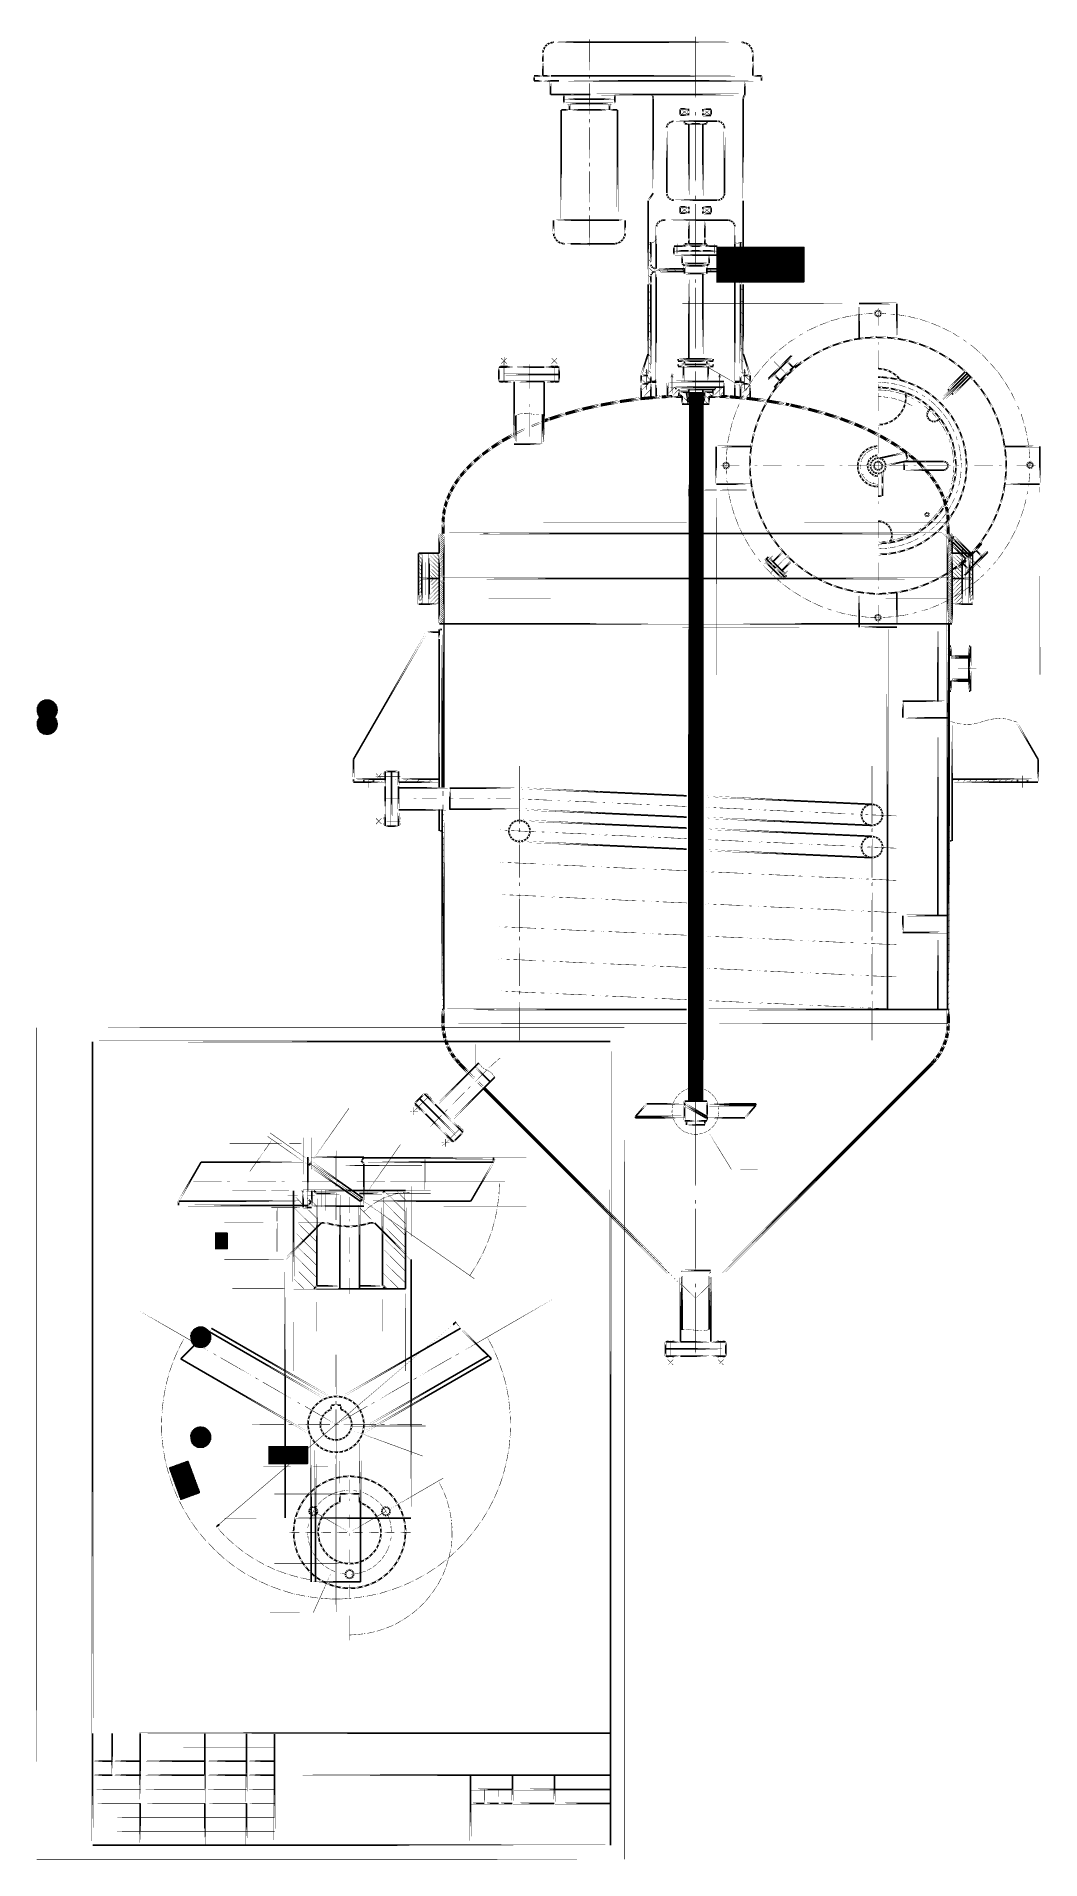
# Model space of a CAD drawing. Extents: x 0 to 359, y 1 to 652.
import ezdxf

# ---------------------------------------------------------------- set-up
doc = ezdxf.new("R2010")
doc.units = 0
doc.layers.add('C00-00-00-BLACK', color=7, linetype='CONTINUOUS')
doc.layers.add('CFF-FF-FF-WHITE', color=7, linetype='CONTINUOUS')

msp = doc.modelspace()

# ---------------------------------------------------------------- linework, layer by layer
at = {"layer": 'C00-00-00-BLACK'}
for points, const_width in [([(235.966, 626.195), (235.966, 651.51), (235.966, 626.195)], 0.1693), ([(181.355, 645.583), (181.525, 646.684), (181.355, 645.583)], 0.5927), ([(181.355, 645.583), (181.355, 642.535), (181.355, 645.583)], 0.5927), ([(181.525, 646.684), (182.033, 647.785), (181.525, 646.684)], 0.5927), ([(182.033, 647.785), (182.795, 648.631), (182.033, 647.785)], 0.5927), ([(182.795, 648.631), (183.727, 649.224), (182.795, 648.631)], 0.5927), ([(183.727, 649.224), (184.912, 649.478), (183.727, 649.224)], 0.5927), ([(184.912, 649.478), (185.335, 649.563), (184.912, 649.478)], 0.5927), ([(185.335, 649.563), (199.475, 649.563), (185.335, 649.563)], 0.5927), ([(197.951, 639.318), (197.951, 650.579), (197.951, 639.318)], 0.1693), ([(252.392, 649.563), (199.475, 649.563), (252.392, 649.563)], 0.5927), ([(252.815, 649.478), (252.392, 649.563), (252.815, 649.478)], 0.5927), ([(253.916, 649.224), (252.815, 649.478), (253.916, 649.224)], 0.5927), ([(254.932, 648.631), (253.916, 649.224), (254.932, 648.631)], 0.5927), ([(255.694, 647.785), (254.932, 648.631), (255.694, 647.785)], 0.5927), ([(256.201, 646.684), (255.694, 647.785), (256.201, 646.684)], 0.5927), ([(256.37, 645.583), (256.201, 646.684), (256.37, 645.583)], 0.5927), ([(256.37, 645.583), (256.37, 642.535), (256.37, 645.583)], 0.5927), ([(181.355, 642.535), (181.355, 637.54), (181.355, 642.535)], 0.5927), ([(256.37, 642.535), (256.37, 637.54), (256.37, 642.535)], 0.5927), ([(181.271, 637.54), (178.223, 637.54), (181.271, 637.54)], 0.5927), ([(178.223, 637.54), (178.223, 635.762), (178.223, 637.54)], 0.5927), ([(181.271, 635.762), (178.223, 635.762), (181.271, 635.762)], 0.5927), ([(184.319, 637.54), (181.271, 637.54), (184.319, 637.54)], 0.5927), ([(181.271, 635.762), (187.113, 635.762), (181.271, 635.762)], 0.5927), ([(184.15, 635.762), (184.15, 630.851), (184.15, 635.762)], 0.5927), ([(256.37, 637.54), (184.319, 637.54), (256.37, 637.54)], 0.5927), ([(187.113, 635.762), (231.479, 635.762), (187.113, 635.762)], 0.5927), ([(197.951, 636.355), (197.951, 637.879), (197.951, 636.355)], 0.1693), ([(197.951, 623.655), (197.951, 634.831), (197.951, 623.655)], 0.1693), ([(259.504, 635.762), (220.387, 635.762), (259.504, 635.762)], 0.5927), ([(253.577, 635.762), (253.577, 630.851), (253.577, 635.762)], 0.5927), ([(256.37, 637.54), (259.504, 637.54), (256.37, 637.54)], 0.5927), ([(259.504, 637.54), (259.504, 635.762), (259.504, 637.54)], 0.5927), ([(197.951, 630.851), (184.15, 630.851), (197.951, 630.851)], 0.5927), ([(187.113, 630.851), (198.289, 630.851), (187.113, 630.851)], 0.5927), ([(190.839, 625.348), (187.96, 625.348), (190.839, 625.348)], 0.5927), ([(187.96, 585.978), (187.96, 625.348), (187.96, 585.978)], 0.5927), ([(188.892, 630.851), (188.892, 629.243), (188.892, 630.851)], 0.5927), ([(188.892, 629.243), (197.951, 629.243), (188.892, 629.243)], 0.5927), ([(188.892, 627.634), (188.892, 629.243), (188.892, 627.634)], 0.5927), ([(188.892, 627.634), (197.951, 627.634), (188.892, 627.634)], 0.5927), ([(190.839, 627.634), (190.839, 625.348), (190.839, 627.634)], 0.5927), ([(190.839, 625.348), (197.951, 625.348), (190.839, 625.348)], 0.5927), ([(207.094, 629.243), (197.951, 629.243), (207.094, 629.243)], 0.5927), ([(207.094, 627.634), (197.951, 627.634), (207.094, 627.634)], 0.5927), ([(205.147, 625.348), (197.951, 625.348), (205.147, 625.348)], 0.5927), ([(198.289, 630.851), (230.294, 630.851), (198.289, 630.851)], 0.5927), ([(205.147, 627.634), (205.147, 625.348), (205.147, 627.634)], 0.5927), ([(205.147, 625.348), (208.026, 625.348), (205.147, 625.348)], 0.5927), ([(207.094, 630.851), (207.094, 629.243), (207.094, 630.851)], 0.5927), ([(207.094, 627.634), (207.094, 629.243), (207.094, 627.634)], 0.5927), ([(208.026, 585.978), (208.026, 625.348), (208.026, 585.978)], 0.5927), ([(220.472, 630.428), (220.217, 630.851), (220.472, 630.428)], 0.5927), ([(220.642, 630.259), (220.472, 630.428), (220.642, 630.259)], 0.5927), ([(220.811, 629.497), (220.642, 630.259), (220.811, 629.497)], 0.5927), ([(220.811, 595.63), (220.811, 629.497), (220.811, 595.63)], 0.5927), ([(253.577, 630.851), (221.572, 630.851), (253.577, 630.851)], 0.5927), ([(233.426, 625.771), (230.463, 625.771), (233.426, 625.771)], 0.5927), ([(230.463, 625.771), (230.463, 624.586), (230.463, 625.771)], 0.5927), ([(230.463, 625.771), (233.426, 623.485), (230.463, 625.771)], 0.1693), ([(233.426, 625.771), (230.463, 623.485), (233.426, 625.771)], 0.1693), ([(233.426, 624.586), (233.426, 625.771), (233.426, 624.586)], 0.5927), ([(238.505, 624.501), (238.505, 625.687), (238.505, 624.501)], 0.5927), ([(238.505, 625.687), (241.469, 625.687), (238.505, 625.687)], 0.5927), ([(238.505, 625.687), (241.469, 623.401), (238.505, 625.687)], 0.1693), ([(241.469, 625.687), (238.505, 623.401), (241.469, 625.687)], 0.1693), ([(241.469, 625.687), (241.469, 624.501), (241.469, 625.687)], 0.5927), ([(252.984, 629.497), (253.154, 630.259), (252.984, 629.497)], 0.5927), ([(252.984, 592.921), (252.984, 629.497), (252.984, 592.921)], 0.5927), ([(253.154, 630.259), (253.238, 630.428), (253.154, 630.259)], 0.5927), ([(253.238, 630.428), (253.577, 630.851), (253.238, 630.428)], 0.5927), ([(197.951, 620.607), (197.951, 622.131), (197.951, 620.607)], 0.1693), ([(197.951, 607.907), (197.951, 619.167), (197.951, 607.907)], 0.1693), ([(225.552, 618.829), (225.721, 619.76), (225.552, 618.829)], 0.5927), ([(225.637, 618.829), (225.637, 595.63), (225.637, 618.829)], 0.5927), ([(225.721, 619.76), (226.23, 620.522), (225.721, 619.76)], 0.5927), ([(226.23, 620.522), (226.992, 621.03), (226.23, 620.522)], 0.5927), ([(226.992, 621.03), (227.838, 621.284), (226.992, 621.03)], 0.5927), ([(227.838, 621.284), (228.092, 621.369), (227.838, 621.284)], 0.5927), ([(228.092, 621.369), (243.756, 621.369), (228.092, 621.369)], 0.5927), ([(230.463, 623.485), (230.463, 624.586), (230.463, 623.485)], 0.5927), ([(233.426, 623.485), (230.463, 623.485), (233.426, 623.485)], 0.5927), ([(231.987, 620.437), (231.987, 621.369), (231.987, 620.437)], 0.5927), ([(233.511, 620.437), (231.987, 620.437), (233.511, 620.437)], 0.5927), ([(233.426, 624.586), (233.426, 623.485), (233.426, 624.586)], 0.5927), ([(233.511, 593.09), (233.511, 620.437), (233.511, 593.09)], 0.5927), ([(233.511, 620.437), (235.966, 620.437), (233.511, 620.437)], 0.5927), ([(238.505, 620.437), (235.966, 620.437), (238.505, 620.437)], 0.5927), ([(235.966, 623.147), (235.966, 624.671), (235.966, 623.147)], 0.1693), ([(235.966, 596.307), (235.966, 621.623), (235.966, 596.307)], 0.1693), ([(238.505, 624.501), (238.505, 623.401), (238.505, 624.501)], 0.5927), ([(238.505, 623.401), (241.469, 623.401), (238.505, 623.401)], 0.5927), ([(238.505, 593.09), (238.505, 620.437), (238.505, 593.09)], 0.5927), ([(238.505, 620.437), (239.945, 620.437), (238.505, 620.437)], 0.5927), ([(239.945, 620.437), (239.945, 621.369), (239.945, 620.437)], 0.5927), ([(241.469, 623.401), (241.469, 624.501), (241.469, 623.401)], 0.5927), ([(243.756, 621.369), (244.687, 621.199), (243.756, 621.369)], 0.5927), ([(244.687, 621.199), (245.449, 620.691), (244.687, 621.199)], 0.5927), ([(245.449, 620.691), (246.042, 619.929), (245.449, 620.691)], 0.5927), ([(246.042, 619.929), (246.295, 619.083), (246.042, 619.929)], 0.5927), ([(246.295, 619.083), (246.295, 618.829), (246.295, 619.083)], 0.5927), ([(246.295, 618.829), (246.295, 595.63), (246.295, 618.829)], 0.5927), ([(197.951, 604.943), (197.951, 606.467), (197.951, 604.943)], 0.1693), ([(197.951, 592.243), (197.951, 603.419), (197.951, 592.243)], 0.1693), ([(218.948, 592.921), (220.811, 595.63), (218.948, 592.921)], 0.5927), ([(218.948, 563.118), (218.948, 592.921), (218.948, 563.118)], 0.5927), ([(225.637, 595.63), (225.805, 594.699), (225.637, 595.63)], 0.5927), ([(225.805, 594.699), (226.314, 593.937), (225.805, 594.699)], 0.5927), ([(226.314, 593.937), (227.076, 593.344), (226.314, 593.937)], 0.5927), ([(227.076, 593.344), (227.922, 593.09), (227.076, 593.344)], 0.5927), ([(227.922, 593.09), (228.177, 593.09), (227.922, 593.09)], 0.5927), ([(228.177, 593.09), (243.756, 593.09), (228.177, 593.09)], 0.5927), ([(235.966, 593.259), (235.966, 594.783), (235.966, 593.259)], 0.1693), ([(243.756, 593.09), (244.687, 593.259), (243.756, 593.09)], 0.5927), ([(244.687, 593.259), (245.449, 593.767), (244.687, 593.259)], 0.5927), ([(245.449, 593.767), (246.042, 594.445), (245.449, 593.767)], 0.5927), ([(246.042, 594.445), (246.295, 595.376), (246.042, 594.445)], 0.5927), ([(246.295, 595.376), (246.295, 595.63), (246.295, 595.376)], 0.5927), ([(252.984, 563.118), (252.984, 592.921), (252.984, 563.118)], 0.5927), ([(185.166, 581.575), (185.166, 585.978), (185.166, 581.575)], 0.5927), ([(185.166, 585.978), (197.951, 585.978), (185.166, 585.978)], 0.5927), ([(187.282, 585.978), (208.618, 585.978), (187.282, 585.978)], 0.5927), ([(210.821, 585.978), (197.951, 585.978), (210.821, 585.978)], 0.5927), ([(197.951, 589.28), (197.951, 590.719), (197.951, 589.28)], 0.1693), ([(197.951, 576.58), (197.951, 587.756), (197.951, 576.58)], 0.1693), ([(210.821, 581.575), (210.821, 585.978), (210.821, 581.575)], 0.5927), ([(222.589, 585.131), (223.266, 585.724), (222.589, 585.131)], 0.5927), ([(223.266, 585.724), (224.197, 585.978), (223.266, 585.724)], 0.5927), ([(224.197, 585.978), (224.451, 585.978), (224.197, 585.978)], 0.5927), ([(225.382, 585.978), (224.451, 585.978), (225.382, 585.978)], 0.5927), ([(225.382, 585.978), (247.566, 585.978), (225.382, 585.978)], 0.5927), ([(233.511, 590.804), (230.463, 590.804), (233.511, 590.804)], 0.5927), ([(230.463, 590.804), (230.463, 589.619), (230.463, 590.804)], 0.5927), ([(230.463, 588.433), (230.463, 589.619), (230.463, 588.433)], 0.5927), ([(233.511, 588.433), (230.463, 588.433), (233.511, 588.433)], 0.5927), ([(230.463, 590.804), (233.511, 588.433), (230.463, 590.804)], 0.1693), ([(233.511, 590.804), (230.463, 588.433), (233.511, 590.804)], 0.1693), ([(233.511, 589.619), (233.511, 590.804), (233.511, 589.619)], 0.5927), ([(233.511, 589.619), (233.511, 588.433), (233.511, 589.619)], 0.5927), ([(233.511, 586.063), (233.511, 579.374), (233.511, 586.063)], 0.5927), ([(235.966, 566.335), (235.966, 591.735), (235.966, 566.335)], 0.1693), ([(238.505, 589.534), (238.505, 590.719), (238.505, 589.534)], 0.5927), ([(238.505, 590.719), (241.469, 590.719), (238.505, 590.719)], 0.5927), ([(238.505, 589.534), (238.505, 588.349), (238.505, 589.534)], 0.5927), ([(238.505, 588.349), (241.469, 588.349), (238.505, 588.349)], 0.5927), ([(238.505, 590.719), (241.469, 588.349), (238.505, 590.719)], 0.1693), ([(241.469, 590.719), (238.505, 588.349), (241.469, 590.719)], 0.1693), ([(239.267, 585.978), (239.267, 579.713), (239.267, 585.978)], 0.5927), ([(241.469, 590.719), (241.469, 589.534), (241.469, 590.719)], 0.5927), ([(241.469, 588.349), (241.469, 589.534), (241.469, 588.349)], 0.5927), ([(247.819, 585.978), (247.566, 585.978), (247.819, 585.978)], 0.5927), ([(248.666, 585.724), (247.819, 585.978), (248.666, 585.724)], 0.5927), ([(249.428, 585.131), (248.666, 585.724), (249.428, 585.131)], 0.5927), ([(185.166, 581.575), (185.335, 580.39), (185.166, 581.575)], 0.5927), ([(185.335, 580.39), (185.844, 579.374), (185.335, 580.39)], 0.5927), ([(185.844, 579.374), (186.606, 578.443), (185.844, 579.374)], 0.5927), ([(210.143, 579.374), (209.381, 578.443), (210.143, 579.374)], 0.5927), ([(210.651, 580.39), (210.143, 579.374), (210.651, 580.39)], 0.5927), ([(210.821, 581.575), (210.651, 580.39), (210.821, 581.575)], 0.5927), ([(221.911, 583.523), (222.081, 584.369), (221.911, 583.523)], 0.5927), ([(221.911, 583.523), (221.911, 568.621), (221.911, 583.523)], 0.5927), ([(222.081, 584.369), (222.589, 585.131), (222.081, 584.369)], 0.5927), ([(233.511, 579.374), (233.511, 577.596), (233.511, 579.374)], 0.5927), ([(239.267, 579.713), (239.267, 577.511), (239.267, 579.713)], 0.5927), ([(249.851, 584.369), (249.428, 585.131), (249.851, 584.369)], 0.5927), ([(250.02, 583.523), (249.851, 584.369), (250.02, 583.523)], 0.5927), ([(250.02, 583.523), (250.02, 568.621), (250.02, 583.523)], 0.5927), ([(186.606, 578.443), (187.621, 577.85), (186.606, 578.443)], 0.5927), ([(187.621, 577.85), (188.722, 577.596), (187.621, 577.85)], 0.5927), ([(188.722, 577.596), (189.145, 577.511), (188.722, 577.596)], 0.5927), ([(189.145, 577.511), (206.755, 577.511), (189.145, 577.511)], 0.5927), ([(197.951, 577.511), (191.262, 577.511), (197.951, 577.511)], 0.5927), ([(197.951, 577.511), (204.639, 577.511), (197.951, 577.511)], 0.5927), ([(207.264, 577.596), (206.755, 577.511), (207.264, 577.596)], 0.5927), ([(208.365, 577.85), (207.264, 577.596), (208.365, 577.85)], 0.5927), ([(209.381, 578.443), (208.365, 577.85), (209.381, 578.443)], 0.5927), ([(218.948, 577.596), (219.371, 577.935), (218.948, 577.596)], 0.1693), ([(218.948, 574.971), (219.964, 573.955), (218.948, 574.971)], 0.1693), ([(219.118, 577.681), (219.964, 576.834), (219.118, 577.681)], 0.1693), ([(219.371, 577.935), (219.794, 578.104), (219.371, 577.935)], 0.1693), ([(219.964, 570.23), (219.964, 578.104), (219.964, 570.23)], 0.5927), ([(219.794, 578.104), (219.88, 578.104), (219.794, 578.104)], 0.1693), ([(219.88, 578.104), (219.964, 578.104), (219.88, 578.104)], 0.1693), ([(219.964, 578.104), (220.049, 578.104), (219.964, 578.104)], 0.1693), ([(220.049, 578.104), (220.133, 578.104), (220.049, 578.104)], 0.1693), ([(220.133, 578.104), (220.217, 578.019), (220.133, 578.104)], 0.1693), ([(220.217, 578.019), (220.303, 578.019), (220.217, 578.019)], 0.1693), ([(220.303, 578.019), (220.387, 577.935), (220.303, 578.019)], 0.1693), ([(220.387, 577.935), (220.472, 577.935), (220.387, 577.935)], 0.1693), ([(220.472, 577.935), (220.556, 577.935), (220.472, 577.935)], 0.1693), ([(220.556, 577.935), (220.642, 577.935), (220.556, 577.935)], 0.1693), ([(220.642, 577.935), (220.811, 578.019), (220.642, 577.935)], 0.1693), ([(220.811, 578.019), (221.065, 578.189), (220.811, 578.019)], 0.1693), ([(221.065, 578.189), (221.149, 578.273), (221.065, 578.189)], 0.1693), ([(221.149, 578.273), (221.234, 578.358), (221.149, 578.273)], 0.1693), ([(221.234, 578.358), (221.572, 578.697), (221.234, 578.358)], 0.1693), ([(221.572, 578.697), (221.911, 579.035), (221.572, 578.697)], 0.1693), ([(233.511, 576.665), (228.177, 576.665), (233.511, 576.665)], 0.5927), ([(228.177, 576.665), (228.177, 575.056), (228.177, 576.665)], 0.5927), ([(228.177, 575.056), (233.511, 575.056), (228.177, 575.056)], 0.5927), ([(228.177, 575.056), (233.511, 575.056), (228.177, 575.056)], 0.5927), ([(228.177, 573.532), (228.177, 575.056), (228.177, 573.532)], 0.5927), ([(228.177, 573.532), (243.756, 573.532), (228.177, 573.532)], 0.5927), ([(229.278, 577.681), (229.278, 574.125), (229.278, 577.681)], 0.1693), ([(231.14, 573.532), (231.14, 570.569), (231.14, 573.532)], 0.5927), ([(233.511, 577.511), (231.987, 577.511), (233.511, 577.511)], 0.5927), ([(231.987, 577.511), (231.987, 576.665), (231.987, 577.511)], 0.5927), ([(233.511, 577.511), (238.505, 577.511), (233.511, 577.511)], 0.5927), ([(238.505, 577.511), (233.511, 577.511), (238.505, 577.511)], 0.5927), ([(233.511, 576.665), (235.966, 576.665), (233.511, 576.665)], 0.5927), ([(233.511, 575.056), (235.966, 575.056), (233.511, 575.056)], 0.5927), ([(233.511, 575.056), (235.966, 575.056), (233.511, 575.056)], 0.5927), ([(238.505, 576.665), (235.966, 576.665), (238.505, 576.665)], 0.5927), ([(238.505, 575.056), (235.966, 575.056), (238.505, 575.056)], 0.5927), ([(238.505, 575.056), (235.966, 575.056), (238.505, 575.056)], 0.5927), ([(238.505, 577.511), (239.945, 577.511), (238.505, 577.511)], 0.5927), ([(238.505, 576.665), (243.756, 576.665), (238.505, 576.665)], 0.5927), ([(243.756, 575.056), (238.505, 575.056), (243.756, 575.056)], 0.5927), ([(243.756, 575.056), (238.505, 575.056), (243.756, 575.056)], 0.5927), ([(239.945, 577.511), (239.945, 576.665), (239.945, 577.511)], 0.5927), ([(240.792, 573.532), (240.792, 570.569), (240.792, 573.532)], 0.5927), ([(242.739, 577.681), (242.739, 574.125), (242.739, 577.681)], 0.1693), ([(243.756, 576.665), (243.756, 575.056), (243.756, 576.665)], 0.5927), ([(243.756, 573.532), (243.756, 575.056), (243.756, 573.532)], 0.5927), ([(250.359, 577.85), (250.02, 578.104), (250.359, 577.85)], 0.1693), ([(250.698, 577.681), (250.359, 577.85), (250.698, 577.681)], 0.1693), ([(250.782, 577.681), (250.698, 577.681), (250.782, 577.681)], 0.1693), ([(250.868, 577.681), (250.782, 577.681), (250.868, 577.681)], 0.1693), ([(250.952, 577.681), (250.868, 577.681), (250.952, 577.681)], 0.1693), ([(251.121, 577.681), (250.952, 577.681), (251.121, 577.681)], 0.1693), ([(251.205, 577.765), (251.121, 577.681), (251.205, 577.765)], 0.1693), ([(251.291, 577.85), (251.205, 577.765), (251.291, 577.85)], 0.1693), ([(251.375, 577.935), (251.291, 577.85), (251.375, 577.935)], 0.1693), ([(251.46, 577.935), (251.375, 577.935), (251.46, 577.935)], 0.1693), ([(251.544, 578.019), (251.46, 577.935), (251.544, 578.019)], 0.1693), ([(251.63, 578.019), (251.544, 578.019), (251.63, 578.019)], 0.1693), ([(251.714, 578.104), (251.63, 578.019), (251.714, 578.104)], 0.1693), ([(251.799, 578.104), (251.714, 578.104), (251.799, 578.104)], 0.1693), ([(251.967, 570.23), (251.967, 578.104), (251.967, 570.23)], 0.5927), ([(251.883, 578.104), (251.799, 578.104), (251.883, 578.104)], 0.1693), ([(251.967, 578.104), (251.883, 578.104), (251.967, 578.104)], 0.1693), ([(252.053, 578.104), (251.967, 578.104), (252.053, 578.104)], 0.1693), ([(251.967, 574.548), (252.984, 573.532), (251.967, 574.548)], 0.1693), ([(252.137, 578.104), (252.053, 578.104), (252.137, 578.104)], 0.1693), ([(252.306, 578.104), (252.137, 578.104), (252.306, 578.104)], 0.1693), ([(252.645, 577.935), (252.306, 578.104), (252.645, 577.935)], 0.1693), ([(252.984, 577.596), (252.645, 577.935), (252.984, 577.596)], 0.1693), ([(218.948, 572.177), (219.964, 571.161), (218.948, 572.177)], 0.1693), ([(218.948, 569.299), (220.811, 567.436), (218.948, 569.299)], 0.1693), ([(218.948, 566.505), (219.964, 565.489), (218.948, 566.505)], 0.1693), ([(219.964, 570.23), (220.133, 569.553), (219.964, 570.23)], 0.5927), ([(219.964, 566.081), (220.133, 566.759), (219.964, 566.081)], 0.5927), ([(220.133, 569.553), (220.642, 568.96), (220.133, 569.553)], 0.5927), ([(220.133, 566.759), (220.642, 567.351), (220.133, 566.759)], 0.5927), ([(220.642, 568.96), (221.318, 568.706), (220.642, 568.96)], 0.5927), ([(220.642, 567.351), (221.318, 567.605), (220.642, 567.351)], 0.5927), ([(221.318, 568.706), (221.572, 568.621), (221.318, 568.706)], 0.5927), ([(221.318, 567.605), (221.572, 567.605), (221.318, 567.605)], 0.5927), ([(221.572, 568.621), (231.987, 568.621), (221.572, 568.621)], 0.5927), ([(221.572, 567.605), (231.987, 567.605), (221.572, 567.605)], 0.5927), ([(221.911, 567.605), (221.911, 562.695), (221.911, 567.605)], 0.5927), ([(222.504, 568.621), (223.521, 567.605), (222.504, 568.621)], 0.1693), ([(225.298, 568.621), (226.314, 567.605), (225.298, 568.621)], 0.1693), ([(228.177, 568.621), (229.108, 567.605), (228.177, 568.621)], 0.1693), ([(231.14, 570.569), (235.966, 570.569), (231.14, 570.569)], 0.5927), ([(231.14, 570.569), (231.987, 569.637), (231.14, 570.569)], 0.5927), ([(230.97, 568.621), (231.987, 567.605), (230.97, 568.621)], 0.1693), ([(231.987, 569.637), (235.966, 569.637), (231.987, 569.637)], 0.5927), ([(231.987, 569.637), (231.987, 566.928), (231.987, 569.637)], 0.5927), ([(231.987, 566.928), (236.051, 566.928), (231.987, 566.928)], 0.5927), ([(233.511, 567.013), (233.511, 536.533), (233.511, 567.013)], 0.5927), ([(240.792, 570.569), (235.966, 570.569), (240.792, 570.569)], 0.5927), ([(239.945, 569.637), (235.966, 569.637), (239.945, 569.637)], 0.5927), ([(239.945, 566.928), (235.966, 566.928), (239.945, 566.928)], 0.5927), ([(238.505, 536.448), (238.505, 566.928), (238.505, 536.448)], 0.5927), ([(240.792, 570.569), (239.945, 569.637), (240.792, 570.569)], 0.5927), ([(239.945, 569.637), (239.945, 566.928), (239.945, 569.637)], 0.5927), ([(250.359, 568.621), (239.945, 568.621), (250.359, 568.621)], 0.5927), ([(250.359, 567.605), (239.945, 567.605), (250.359, 567.605)], 0.5927), ([(240.877, 568.621), (241.893, 567.605), (240.877, 568.621)], 0.1693), ([(245.11, 568.621), (246.126, 567.605), (245.11, 568.621)], 0.1693), ([(249.344, 568.621), (250.359, 567.605), (249.344, 568.621)], 0.1693), ([(250.02, 567.605), (250.02, 562.695), (250.02, 567.605)], 0.5927), ([(250.698, 568.706), (250.359, 568.621), (250.698, 568.706)], 0.5927), ([(250.698, 567.605), (250.359, 567.605), (250.698, 567.605)], 0.5927), ([(251.375, 568.96), (250.698, 568.706), (251.375, 568.96)], 0.5927), ([(251.375, 567.351), (250.698, 567.605), (251.375, 567.351)], 0.5927), ([(251.799, 569.553), (251.375, 568.96), (251.799, 569.553)], 0.5927), ([(251.799, 566.759), (251.375, 567.351), (251.799, 566.759)], 0.5927), ([(251.967, 570.23), (251.799, 569.553), (251.967, 570.23)], 0.5927), ([(251.967, 566.081), (251.799, 566.759), (251.967, 566.081)], 0.5927), ([(251.967, 570.23), (252.984, 569.299), (251.967, 570.23)], 0.1693), ([(218.948, 530.521), (218.948, 563.118), (218.948, 530.521)], 0.5927), ([(218.948, 563.711), (219.964, 562.695), (218.948, 563.711)], 0.1693), ([(218.948, 560.832), (219.964, 559.816), (218.948, 560.832)], 0.1693), ([(219.964, 565.658), (219.964, 566.081), (219.964, 565.658)], 0.5927), ([(219.964, 563.118), (219.964, 565.658), (219.964, 563.118)], 0.5927), ([(219.964, 530.521), (219.964, 563.118), (219.964, 530.521)], 0.5927), ([(221.911, 528.405), (221.911, 562.695), (221.911, 528.405)], 0.5927), ([(235.966, 563.372), (235.966, 564.896), (235.966, 563.372)], 0.1693), ([(235.966, 536.448), (235.966, 561.848), (235.966, 536.448)], 0.1693), ([(250.02, 528.405), (250.02, 562.695), (250.02, 528.405)], 0.5927), ([(251.967, 565.658), (251.967, 566.081), (251.967, 565.658)], 0.5927), ([(251.967, 563.118), (251.967, 565.658), (251.967, 563.118)], 0.5927), ([(251.967, 530.521), (251.967, 563.118), (251.967, 530.521)], 0.5927), ([(251.967, 565.997), (252.984, 565.065), (251.967, 565.997)], 0.1693), ([(251.967, 561.763), (252.984, 560.747), (251.967, 561.763)], 0.1693), ([(252.984, 530.521), (252.984, 563.118), (252.984, 530.521)], 0.5927), ([(218.948, 558.038), (219.964, 557.022), (218.948, 558.038)], 0.1693), ([(218.948, 555.159), (219.964, 554.143), (218.948, 555.159)], 0.1693), ([(294.386, 556.175), (231.225, 556.175), (294.386, 556.175)], 0.1693), ([(251.967, 557.53), (252.984, 556.514), (251.967, 557.53)], 0.1693), ([(307.848, 556.175), (294.386, 556.175), (307.848, 556.175)], 0.5927), ([(294.386, 556.175), (294.386, 543.645), (294.386, 556.175)], 0.5927), ([(300.313, 553.381), (300.058, 552.873), (300.313, 553.381)], 0.5927), ([(300.82, 553.72), (300.313, 553.381), (300.82, 553.72)], 0.5927), ([(301.413, 553.72), (300.82, 553.72), (301.413, 553.72)], 0.5927), ([(301.159, 543.983), (301.159, 554.651), (301.159, 543.983)], 0.1693), ([(301.921, 553.381), (301.413, 553.72), (301.921, 553.381)], 0.5927), ([(302.175, 552.789), (301.921, 553.381), (302.175, 552.789)], 0.5927), ([(307.848, 543.645), (307.848, 556.175), (307.848, 543.645)], 0.5927), ([(218.948, 552.365), (219.964, 551.349), (218.948, 552.365)], 0.1693), ([(218.948, 549.487), (219.964, 548.555), (218.948, 549.487)], 0.1693), ([(251.967, 553.297), (252.984, 552.281), (251.967, 553.297)], 0.1693), ([(251.967, 549.063), (252.984, 548.047), (251.967, 549.063)], 0.1693), ([(280.246, 548.471), (276.352, 546.693), (280.246, 548.471)], 0.1693), ([(284.226, 549.995), (280.246, 548.471), (284.226, 549.995)], 0.1693), ([(288.375, 551.18), (284.226, 549.995), (288.375, 551.18)], 0.1693), ([(292.608, 552.027), (288.375, 551.18), (292.608, 552.027)], 0.1693), ([(296.842, 552.535), (292.608, 552.027), (296.842, 552.535)], 0.1693), ([(301.159, 552.704), (296.842, 552.535), (301.159, 552.704)], 0.1693), ([(300.058, 552.873), (300.144, 552.281), (300.058, 552.873)], 0.5927), ([(300.144, 552.281), (300.567, 551.773), (300.144, 552.281)], 0.5927), ([(300.567, 551.773), (301.075, 551.603), (300.567, 551.773)], 0.5927), ([(301.075, 551.603), (301.159, 551.603), (301.075, 551.603)], 0.5927), ([(301.159, 551.603), (301.668, 551.773), (301.159, 551.603)], 0.5927), ([(301.668, 551.773), (302.091, 552.196), (301.668, 551.773)], 0.5927), ([(302.091, 552.196), (302.175, 552.789), (302.091, 552.196)], 0.5927), ([(303.529, 552.619), (302.514, 552.619), (303.529, 552.619)], 0.1693), ([(304.207, 552.535), (303.529, 552.619), (304.207, 552.535)], 0.1693), ([(307.763, 552.281), (305.646, 552.45), (307.763, 552.281)], 0.1693), ([(311.996, 551.603), (307.763, 552.281), (311.996, 551.603)], 0.1693), ([(316.145, 550.587), (311.996, 551.603), (316.145, 550.587)], 0.1693), ([(320.209, 549.233), (316.145, 550.587), (320.209, 549.233)], 0.1693), ([(324.189, 547.539), (320.209, 549.233), (324.189, 547.539)], 0.1693), ([(327.999, 545.592), (324.189, 547.539), (327.999, 545.592)], 0.1693), ([(218.948, 546.693), (219.964, 545.677), (218.948, 546.693)], 0.1693), ([(218.948, 543.899), (219.964, 542.883), (218.948, 543.899)], 0.1693), ([(218.948, 541.02), (219.964, 540.004), (218.948, 541.02)], 0.1693), ([(251.967, 544.83), (252.984, 543.814), (251.967, 544.83)], 0.1693), ([(251.967, 540.597), (252.984, 539.581), (251.967, 540.597)], 0.1693), ([(269.07, 542.205), (265.684, 539.496), (269.07, 542.205)], 0.1693), ([(271.779, 543.983), (269.07, 542.205), (271.779, 543.983)], 0.1693), ([(274.489, 545.592), (273.05, 544.83), (274.489, 545.592)], 0.1693), ([(276.352, 546.693), (275.759, 546.354), (276.352, 546.693)], 0.1693), ([(284.904, 541.189), (281.347, 539.665), (284.904, 541.189)], 0.5927), ([(288.713, 542.459), (284.904, 541.189), (288.713, 542.459)], 0.5927), ([(292.523, 543.391), (288.713, 542.459), (292.523, 543.391)], 0.5927), ([(296.417, 543.899), (292.523, 543.391), (296.417, 543.899)], 0.5927), ([(300.313, 544.153), (296.417, 543.899), (300.313, 544.153)], 0.5927), ([(304.292, 544.068), (300.313, 544.153), (304.292, 544.068)], 0.5927), ([(301.159, 540.935), (301.159, 542.459), (301.159, 540.935)], 0.1693), ([(308.187, 543.645), (304.292, 544.068), (308.187, 543.645)], 0.5927), ([(312.082, 542.883), (308.187, 543.645), (312.082, 542.883)], 0.5927), ([(315.806, 541.782), (312.082, 542.883), (315.806, 541.782)], 0.5927), ([(319.533, 540.343), (315.806, 541.782), (319.533, 540.343)], 0.5927), ([(323.004, 538.565), (319.533, 540.343), (323.004, 538.565)], 0.5927), ([(330.369, 544.068), (327.999, 545.592), (330.369, 544.068)], 0.1693), ([(332.995, 542.29), (331.639, 543.306), (332.995, 542.29)], 0.1693), ([(335.111, 540.766), (334.18, 541.443), (335.111, 540.766)], 0.1693), ([(338.328, 537.972), (335.111, 540.766), (338.328, 537.972)], 0.1693), ([(167.47, 533.908), (166.201, 533.908), (167.47, 533.908)], 0.1693), ([(167.47, 533.908), (166.201, 533.908), (167.47, 533.908)], 0.1693), ([(166.455, 536.702), (168.487, 534.755), (166.455, 536.702)], 0.1693), ([(168.487, 536.702), (166.455, 534.755), (168.487, 536.702)], 0.1693), ([(167.301, 535.94), (166.455, 536.702), (167.301, 535.94)], 0.1693), ([(167.64, 535.94), (166.455, 534.755), (167.64, 535.94)], 0.1693), ([(167.301, 535.94), (168.487, 534.755), (167.301, 535.94)], 0.1693), ([(167.47, 537.718), (167.47, 528.066), (167.47, 537.718)], 0.1693), ([(167.47, 533.908), (168.825, 533.908), (167.47, 533.908)], 0.1693), ([(167.47, 533.908), (168.825, 533.908), (167.47, 533.908)], 0.1693), ([(167.47, 533.823), (167.47, 530.86), (167.47, 533.823)], 0.1693), ([(167.64, 535.94), (168.487, 536.702), (167.64, 535.94)], 0.1693), ([(176.445, 521.885), (176.445, 534.501), (176.445, 521.885)], 0.1693), ([(185.505, 533.908), (184.15, 533.908), (185.505, 533.908)], 0.1693), ([(185.505, 533.908), (184.15, 533.908), (185.505, 533.908)], 0.1693), ([(184.489, 536.702), (186.436, 534.755), (184.489, 536.702)], 0.1693), ([(186.436, 536.702), (184.489, 534.755), (186.436, 536.702)], 0.1693), ([(185.335, 535.94), (184.489, 536.702), (185.335, 535.94)], 0.1693), ([(185.674, 535.94), (184.489, 534.755), (185.674, 535.94)], 0.1693), ([(185.335, 535.94), (186.436, 534.755), (185.335, 535.94)], 0.1693), ([(185.505, 537.718), (185.505, 528.066), (185.505, 537.718)], 0.1693), ([(185.505, 533.908), (186.775, 533.908), (185.505, 533.908)], 0.1693), ([(185.505, 533.908), (186.775, 533.908), (185.505, 533.908)], 0.1693), ([(185.505, 533.823), (185.505, 530.86), (185.505, 533.823)], 0.1693), ([(185.674, 535.94), (186.436, 536.702), (185.674, 535.94)], 0.1693), ([(216.493, 530.521), (218.948, 538.226), (216.493, 530.521)], 0.5927), ([(218.948, 538.226), (219.964, 537.21), (218.948, 538.226)], 0.1693), ([(218.948, 535.347), (219.964, 534.416), (218.948, 535.347)], 0.1693), ([(229.701, 535.601), (229.701, 536.448), (229.701, 535.601)], 0.5927), ([(229.701, 536.448), (235.966, 536.448), (229.701, 536.448)], 0.5927), ([(231.987, 535.601), (229.701, 535.601), (231.987, 535.601)], 0.5927), ([(229.701, 533.739), (229.701, 534.501), (229.701, 533.739)], 0.5927), ([(229.701, 534.501), (235.966, 534.501), (229.701, 534.501)], 0.5927), ([(231.563, 533.739), (229.701, 533.739), (231.563, 533.739)], 0.5927), ([(231.563, 533.739), (235.966, 533.739), (231.563, 533.739)], 0.5927), ([(231.563, 528.405), (231.563, 533.739), (231.563, 528.405)], 0.5927), ([(231.987, 534.501), (231.987, 535.601), (231.987, 534.501)], 0.5927), ([(231.987, 535.601), (235.966, 535.601), (231.987, 535.601)], 0.5927), ([(242.232, 536.448), (235.966, 536.448), (242.232, 536.448)], 0.5927), ([(239.945, 535.601), (235.966, 535.601), (239.945, 535.601)], 0.5927), ([(242.232, 534.501), (235.966, 534.501), (242.232, 534.501)], 0.5927), ([(240.454, 533.739), (235.966, 533.739), (240.454, 533.739)], 0.5927), ([(235.966, 533.485), (235.966, 535.009), (235.966, 533.485)], 0.1693), ([(254.084, 525.526), (239.522, 533.908), (254.084, 525.526)], 0.1693), ([(239.945, 534.501), (239.945, 535.601), (239.945, 534.501)], 0.5927), ([(239.945, 535.601), (242.232, 535.601), (239.945, 535.601)], 0.5927), ([(240.454, 533.739), (242.232, 533.739), (240.454, 533.739)], 0.5927), ([(240.454, 528.405), (240.454, 533.739), (240.454, 528.405)], 0.5927), ([(242.232, 535.601), (242.232, 536.448), (242.232, 535.601)], 0.5927), ([(242.232, 533.739), (242.232, 534.501), (242.232, 533.739)], 0.5927), ([(251.967, 536.363), (252.984, 535.347), (251.967, 536.363)], 0.1693), ([(255.439, 530.521), (252.984, 538.226), (255.439, 530.521)], 0.5927), ([(262.551, 536.617), (259.672, 533.4), (262.551, 536.617)], 0.1693), ([(265.684, 539.496), (262.551, 536.617), (265.684, 539.496)], 0.1693), ([(269.663, 529.844), (263.991, 535.517), (269.663, 529.844)], 0.1693), ([(266.022, 533.485), (270.087, 537.549), (266.022, 533.485)], 0.5927), ([(270.341, 537.295), (266.277, 533.231), (270.341, 537.295)], 0.5927), ([(268.647, 535.517), (270.764, 533.4), (268.647, 535.517)], 0.5927), ([(273.134, 535.432), (269.579, 532.299), (273.134, 535.432)], 0.5927), ([(270.087, 537.549), (270.341, 537.295), (270.087, 537.549)], 0.5927), ([(274.574, 535.686), (271.442, 533.231), (274.574, 535.686)], 0.5927), ([(273.134, 535.432), (273.473, 535.009), (273.134, 535.432)], 0.5927), ([(277.876, 537.803), (274.574, 535.686), (277.876, 537.803)], 0.5927), ([(281.347, 539.665), (277.876, 537.803), (281.347, 539.665)], 0.5927), ([(301.159, 528.743), (301.159, 539.496), (301.159, 528.743)], 0.1693), ([(326.39, 536.533), (323.004, 538.565), (326.39, 536.533)], 0.5927), ([(329.607, 534.247), (326.39, 536.533), (329.607, 534.247)], 0.5927), ([(332.57, 531.707), (329.607, 534.247), (332.57, 531.707)], 0.5927), ([(341.292, 534.839), (338.328, 537.972), (341.292, 534.839)], 0.1693), ([(344.085, 531.622), (341.292, 534.839), (344.085, 531.622)], 0.1693), ([(171.111, 533.485), (165.693, 533.485), (171.111, 533.485)], 0.5927), ([(165.693, 533.485), (165.693, 530.606), (165.693, 533.485)], 0.5927), ([(165.693, 530.86), (187.198, 530.86), (165.693, 530.86)], 0.5927), ([(165.693, 528.32), (165.693, 530.606), (165.693, 528.32)], 0.5927), ([(171.111, 528.32), (165.693, 528.32), (171.111, 528.32)], 0.5927), ([(167.47, 528.066), (166.116, 528.066), (167.47, 528.066)], 0.1693), ([(167.47, 527.981), (167.47, 530.86), (167.47, 527.981)], 0.1693), ([(167.47, 528.066), (168.825, 528.066), (167.47, 528.066)], 0.1693), ([(168.571, 530.86), (184.404, 530.86), (168.571, 530.86)], 0.5927), ([(171.111, 533.485), (181.864, 533.485), (171.111, 533.485)], 0.5927), ([(171.111, 505.968), (171.111, 528.32), (171.111, 505.968)], 0.5927), ([(171.111, 528.32), (181.864, 528.32), (171.111, 528.32)], 0.5927), ([(181.864, 533.485), (187.198, 533.485), (181.864, 533.485)], 0.5927), ([(181.864, 505.968), (181.864, 528.32), (181.864, 505.968)], 0.5927), ([(181.864, 528.32), (187.198, 528.32), (181.864, 528.32)], 0.5927), ([(185.505, 528.066), (184.15, 528.066), (185.505, 528.066)], 0.1693), ([(185.505, 527.981), (185.505, 530.86), (185.505, 527.981)], 0.1693), ([(185.505, 528.066), (186.859, 528.066), (185.505, 528.066)], 0.1693), ([(187.198, 533.485), (187.198, 530.606), (187.198, 533.485)], 0.5927), ([(187.198, 528.32), (187.198, 530.606), (187.198, 528.32)], 0.5927), ([(216.493, 527.558), (216.493, 530.521), (216.493, 527.558)], 0.5927), ([(216.493, 530.521), (218.948, 530.521), (216.493, 530.521)], 0.5927), ([(216.493, 527.558), (216.493, 522.478), (216.493, 527.558)], 0.5927), ([(216.493, 527.558), (218.948, 527.558), (216.493, 527.558)], 0.5927), ([(216.493, 529.421), (218.356, 527.558), (216.493, 529.421)], 0.1693), ([(216.493, 524.933), (219.71, 528.151), (216.493, 524.933)], 0.1693), ([(217.933, 532.469), (218.863, 531.453), (217.933, 532.469)], 0.1693), ([(217.933, 531.199), (218.948, 531.199), (217.933, 531.199)], 0.1693), ([(218.948, 532.469), (218.017, 531.453), (218.948, 532.469)], 0.1693), ([(218.186, 530.521), (219.964, 528.743), (218.186, 530.521)], 0.1693), ([(218.44, 525.103), (218.44, 532.807), (218.44, 525.103)], 0.1693), ([(218.44, 529.167), (218.44, 525.611), (218.44, 529.167)], 0.1693), ([(218.948, 528.151), (218.948, 528.405), (218.948, 528.151)], 0.5927), ([(218.948, 528.405), (221.911, 528.405), (218.948, 528.405)], 0.5927), ([(218.948, 527.558), (218.948, 528.151), (218.948, 527.558)], 0.5927), ([(218.948, 528.151), (219.964, 528.151), (218.948, 528.151)], 0.5927), ([(218.948, 532.553), (219.964, 531.537), (218.948, 532.553)], 0.1693), ([(219.964, 530.521), (219.964, 528.405), (219.964, 530.521)], 0.5927), ([(219.964, 528.151), (219.964, 522.817), (219.964, 528.151)], 0.5927), ([(219.964, 528.151), (221.911, 528.151), (219.964, 528.151)], 0.5927), ([(221.404, 528.997), (221.657, 528.743), (221.404, 528.997)], 0.5927), ([(221.911, 528.151), (221.911, 522.986), (221.911, 528.151)], 0.5927), ([(225.891, 528.405), (246.042, 528.405), (225.891, 528.405)], 0.5927), ([(225.891, 528.405), (225.891, 523.24), (225.891, 528.405)], 0.5927), ([(226.992, 530.945), (227.922, 529.929), (226.992, 530.945)], 0.1693), ([(226.992, 529.675), (228.007, 529.675), (226.992, 529.675)], 0.1693), ([(228.007, 530.945), (227.076, 529.929), (228.007, 530.945)], 0.1693), ([(227.499, 523.579), (227.499, 531.199), (227.499, 523.579)], 0.1693), ([(235.966, 506.561), (235.966, 531.961), (235.966, 506.561)], 0.1693), ([(243.925, 529.675), (244.941, 529.675), (243.925, 529.675)], 0.1693), ([(244.009, 530.945), (244.941, 529.929), (244.009, 530.945)], 0.1693), ([(245.025, 530.945), (244.095, 529.929), (245.025, 530.945)], 0.1693), ([(244.518, 523.579), (244.518, 531.199), (244.518, 523.579)], 0.1693), ([(246.042, 528.405), (246.042, 523.24), (246.042, 528.405)], 0.5927), ([(252.984, 528.405), (250.02, 528.405), (252.984, 528.405)], 0.5927), ([(251.967, 528.151), (250.02, 528.151), (251.967, 528.151)], 0.5927), ([(250.02, 528.151), (250.02, 522.986), (250.02, 528.151)], 0.5927), ([(251.967, 530.521), (251.967, 528.405), (251.967, 530.521)], 0.5927), ([(252.984, 528.151), (251.967, 528.151), (252.984, 528.151)], 0.5927), ([(251.967, 528.151), (251.967, 522.817), (251.967, 528.151)], 0.5927), ([(251.967, 532.045), (252.984, 531.114), (251.967, 532.045)], 0.1693), ([(251.967, 526.457), (253.068, 527.558), (251.967, 526.457)], 0.1693), ([(255.439, 530.521), (252.984, 530.521), (255.439, 530.521)], 0.5927), ([(252.984, 528.151), (252.984, 528.405), (252.984, 528.151)], 0.5927), ([(252.984, 527.558), (252.984, 528.151), (252.984, 527.558)], 0.5927), ([(255.439, 527.558), (252.984, 527.558), (255.439, 527.558)], 0.5927), ([(252.984, 532.469), (253.916, 531.453), (252.984, 532.469)], 0.1693), ([(252.984, 531.199), (254, 531.199), (252.984, 531.199)], 0.1693), ([(254, 532.469), (253.068, 531.453), (254, 532.469)], 0.1693), ([(253.492, 525.103), (253.492, 532.807), (253.492, 525.103)], 0.1693), ([(253.492, 530.521), (255.439, 528.574), (253.492, 530.521)], 0.1693), ([(253.492, 529.167), (253.492, 525.611), (253.492, 529.167)], 0.1693), ([(257.048, 530.098), (254.678, 526.457), (257.048, 530.098)], 0.1693), ([(255.439, 527.558), (255.439, 530.521), (255.439, 527.558)], 0.5927), ([(255.439, 527.558), (255.439, 522.478), (255.439, 527.558)], 0.5927), ([(259.672, 533.4), (257.048, 530.098), (259.672, 533.4)], 0.1693), ([(266.022, 533.485), (261.958, 529.421), (266.022, 533.485)], 0.5927), ([(261.958, 529.421), (262.213, 529.167), (261.958, 529.421)], 0.5927), ([(262.213, 529.167), (266.277, 533.231), (262.213, 529.167)], 0.5927), ([(265.938, 527.643), (263.482, 524.51), (265.938, 527.643)], 0.5927), ([(263.991, 530.86), (266.107, 528.659), (263.991, 530.86)], 0.5927), ([(266.277, 528.913), (264.075, 526.373), (266.277, 528.913)], 0.5927), ([(268.563, 530.521), (265.938, 527.643), (268.563, 530.521)], 0.5927), ([(269.579, 532.299), (266.277, 528.913), (269.579, 532.299)], 0.5927), ([(271.442, 533.231), (268.563, 530.521), (271.442, 533.231)], 0.5927), ([(301.245, 532.977), (301.159, 532.977), (301.245, 532.977)], 0.5927), ([(302.344, 529.929), (301.159, 529.929), (302.344, 529.929)], 0.5927), ([(303.106, 532.723), (301.245, 532.977), (303.106, 532.723)], 0.5927), ([(302.514, 528.066), (301.159, 528.151), (302.514, 528.066)], 0.1693), ([(301.159, 525.78), (301.159, 527.304), (301.159, 525.78)], 0.1693), ([(305.562, 529.59), (302.344, 529.929), (305.562, 529.59)], 0.5927), ([(305.732, 527.727), (302.514, 528.066), (305.732, 527.727)], 0.1693), ([(304.884, 532.215), (303.106, 532.723), (304.884, 532.215)], 0.5927), ([(306.494, 531.368), (304.884, 532.215), (306.494, 531.368)], 0.5927), ([(308.78, 528.997), (305.562, 529.59), (308.78, 528.997)], 0.5927), ([(308.78, 527.135), (305.732, 527.727), (308.78, 527.135)], 0.1693), ([(307.932, 530.267), (306.494, 531.368), (307.932, 530.267)], 0.5927), ([(309.203, 528.913), (307.932, 530.267), (309.203, 528.913)], 0.5927), ([(311.912, 527.981), (308.78, 528.997), (311.912, 527.981)], 0.5927), ([(314.96, 526.711), (311.912, 527.981), (314.96, 526.711)], 0.5927), ([(323.681, 521.97), (332.995, 531.283), (323.681, 521.97)], 0.5927), ([(324.273, 521.293), (333.587, 530.691), (324.273, 521.293)], 0.5927), ([(326.051, 525.611), (332.317, 531.876), (326.051, 525.611)], 0.5927), ([(327.999, 523.748), (334.264, 530.013), (327.999, 523.748)], 0.5927), ([(331.555, 529.167), (331.216, 529.505), (331.555, 529.167)], 0.5927), ([(331.555, 529.167), (331.808, 528.913), (331.555, 529.167)], 0.5927), ([(335.279, 528.828), (332.57, 531.707), (335.279, 528.828)], 0.5927), ([(337.821, 525.78), (335.279, 528.828), (337.821, 525.78)], 0.5927), ([(346.541, 528.066), (344.085, 531.622), (346.541, 528.066)], 0.1693), ([(348.742, 524.425), (346.541, 528.066), (348.742, 524.425)], 0.1693), ([(208.957, 521.462), (202.015, 520.192), (208.957, 521.462)], 0.5927), ([(208.957, 520.954), (202.015, 519.684), (208.957, 520.954)], 0.5927), ([(205.656, 520.446), (206.248, 521.039), (205.656, 520.446)], 0.1693), ([(208.195, 520.869), (208.788, 521.462), (208.195, 520.869)], 0.1693), ([(216.239, 522.478), (208.957, 521.462), (216.239, 522.478)], 0.5927), ([(216.239, 521.97), (208.957, 520.954), (216.239, 521.97)], 0.5927), ([(210.651, 521.208), (211.244, 521.801), (210.651, 521.208)], 0.1693), ([(213.105, 521.547), (213.699, 522.139), (213.105, 521.547)], 0.1693), ([(215.561, 521.885), (216.154, 522.478), (215.561, 521.885)], 0.1693), ([(223.774, 523.155), (216.239, 522.478), (223.774, 523.155)], 0.5927), ([(223.858, 522.647), (216.239, 521.97), (223.858, 522.647)], 0.5927), ([(216.916, 522.563), (219.964, 525.611), (216.916, 522.563)], 0.1693), ([(217.933, 522.139), (218.525, 522.732), (217.933, 522.139)], 0.1693), ([(220.303, 522.393), (220.811, 522.901), (220.303, 522.393)], 0.1693), ([(221.911, 523.071), (221.911, 522.986), (221.911, 523.071)], 0.5927), ([(222.589, 522.563), (223.182, 523.071), (222.589, 522.563)], 0.1693), ([(225.975, 523.24), (223.774, 523.155), (225.975, 523.24)], 0.5927), ([(227.499, 522.817), (223.858, 522.647), (227.499, 522.817)], 0.5927), ([(224.875, 522.732), (225.382, 523.24), (224.875, 522.732)], 0.1693), ([(225.891, 526.373), (246.042, 526.373), (225.891, 526.373)], 0.5927), ([(225.891, 523.24), (227.499, 523.24), (225.891, 523.24)], 0.5927), ([(225.891, 523.748), (228.516, 526.373), (225.891, 523.748)], 0.1693), ([(225.891, 525.865), (226.399, 526.373), (225.891, 525.865)], 0.1693), ([(227.161, 522.817), (227.499, 523.155), (227.161, 522.817)], 0.1693), ([(227.499, 523.24), (227.499, 522.732), (227.499, 523.24)], 0.5927), ([(227.499, 522.732), (231.14, 522.732), (227.499, 522.732)], 0.5927), ([(227.499, 523.155), (229.871, 525.526), (227.499, 523.155)], 0.1693), ([(228.939, 526.373), (228.939, 525.526), (228.939, 526.373)], 0.5927), ([(228.939, 525.526), (242.994, 525.526), (228.939, 525.526)], 0.5927), ([(229.193, 522.732), (229.955, 523.494), (229.193, 522.732)], 0.1693), ([(229.955, 524.933), (229.955, 525.526), (229.955, 524.933)], 0.5927), ([(229.955, 524.933), (229.955, 523.24), (229.955, 524.933)], 0.5927), ([(229.955, 524.51), (233.511, 524.51), (229.955, 524.51)], 0.5927), ([(229.955, 523.24), (231.14, 523.24), (229.955, 523.24)], 0.5927), ([(229.955, 524.425), (231.14, 523.24), (229.955, 524.425)], 0.1693), ([(231.14, 520.277), (231.14, 523.24), (231.14, 520.277)], 0.5927), ([(231.14, 523.155), (233.256, 521.123), (231.14, 523.155)], 0.1693), ([(231.14, 521.039), (231.987, 520.277), (231.14, 521.039)], 0.1693), ([(231.902, 524.51), (232.833, 523.579), (231.902, 524.51)], 0.1693), ([(232.833, 522.224), (232.833, 524.51), (232.833, 522.224)], 0.5927), ([(232.833, 522.224), (233.342, 520.785), (232.833, 522.224)], 0.5927), ([(233.003, 522.224), (232.833, 522.224), (233.003, 522.224)], 0.5927), ([(233.003, 522.224), (233.003, 522.732), (233.003, 522.224)], 0.5927), ([(233.003, 522.732), (233.511, 522.732), (233.003, 522.732)], 0.5927), ([(235.966, 522.224), (233.003, 522.224), (235.966, 522.224)], 0.5927), ([(233.511, 520.785), (233.003, 522.224), (233.511, 520.785)], 0.5927), ([(233.342, 520.785), (238.591, 520.785), (233.342, 520.785)], 0.5927), ([(233.342, 520.785), (233.342, 520.277), (233.342, 520.785)], 0.5927), ([(233.511, 522.817), (233.511, 525.526), (233.511, 522.817)], 0.5927), ([(238.505, 523.494), (233.511, 523.494), (238.505, 523.494)], 0.5927), ([(233.511, 522.817), (233.511, 522.732), (233.511, 522.817)], 0.5927), ([(239.014, 522.732), (233.511, 522.732), (239.014, 522.732)], 0.5927), ([(233.511, 520.785), (233.511, 271.356), (233.511, 520.785)], 0.5927), ([(235.966, 522.224), (239.014, 522.224), (235.966, 522.224)], 0.5927), ([(235.966, 526.457), (235.966, 504.783), (235.966, 526.457)], 0.1693), ([(238.505, 522.817), (238.505, 525.526), (238.505, 522.817)], 0.5927), ([(238.505, 524.51), (242.062, 524.51), (238.505, 524.51)], 0.5927), ([(238.505, 522.732), (238.505, 522.817), (238.505, 522.732)], 0.5927), ([(238.505, 520.785), (239.014, 522.224), (238.505, 520.785)], 0.5927), ([(238.505, 271.356), (238.505, 520.785), (238.505, 271.356)], 0.5927), ([(239.099, 522.224), (238.591, 520.785), (239.099, 522.224)], 0.5927), ([(238.591, 520.785), (238.591, 520.277), (238.591, 520.785)], 0.5927), ([(239.014, 522.224), (239.014, 522.732), (239.014, 522.224)], 0.5927), ([(239.014, 522.224), (239.099, 522.224), (239.014, 522.224)], 0.5927), ([(239.099, 522.224), (239.099, 524.51), (239.099, 522.224)], 0.5927), ([(238.93, 521.801), (240.454, 520.277), (238.93, 521.801)], 0.1693), ([(239.099, 523.748), (240.792, 522.055), (239.099, 523.748)], 0.1693), ([(240.454, 524.51), (241.723, 523.24), (240.454, 524.51)], 0.1693), ([(240.792, 523.24), (242.062, 523.24), (240.792, 523.24)], 0.5927), ([(240.792, 520.277), (240.792, 523.24), (240.792, 520.277)], 0.5927), ([(244.518, 522.732), (240.792, 522.732), (244.518, 522.732)], 0.5927), ([(242.062, 523.24), (242.062, 525.526), (242.062, 523.24)], 0.5927), ([(241.893, 522.732), (245.533, 526.373), (241.893, 522.732)], 0.1693), ([(242.062, 525.018), (242.571, 525.526), (242.062, 525.018)], 0.1693), ([(242.994, 525.526), (242.994, 526.373), (242.994, 525.526)], 0.5927), ([(242.994, 526.034), (243.417, 526.373), (242.994, 526.034)], 0.1693), ([(244.009, 522.732), (244.518, 523.24), (244.009, 522.732)], 0.1693), ([(244.518, 523.24), (244.518, 522.732), (244.518, 523.24)], 0.5927), ([(244.518, 523.24), (246.042, 523.24), (244.518, 523.24)], 0.5927), ([(248.158, 522.647), (244.518, 522.817), (248.158, 522.647)], 0.5927), ([(244.518, 523.24), (246.042, 524.764), (244.518, 523.24)], 0.1693), ([(248.158, 523.155), (246.042, 523.24), (248.158, 523.155)], 0.5927), ([(246.126, 522.732), (246.634, 523.24), (246.126, 522.732)], 0.1693), ([(254.169, 522.647), (248.158, 523.155), (254.169, 522.647)], 0.5927), ([(254.084, 522.139), (248.158, 522.647), (254.084, 522.139)], 0.5927), ([(248.158, 522.647), (248.582, 523.071), (248.158, 522.647)], 0.1693), ([(250.02, 523.071), (250.02, 522.986), (250.02, 523.071)], 0.5927), ([(250.106, 522.478), (250.613, 522.986), (250.106, 522.478)], 0.1693), ([(251.799, 520.869), (250.868, 518.837), (251.799, 520.869)], 0.1693), ([(251.967, 523.663), (255.439, 527.135), (251.967, 523.663)], 0.1693), ([(252.053, 522.309), (252.561, 522.817), (252.053, 522.309)], 0.1693), ([(252.561, 522.732), (252.392, 522.224), (252.561, 522.732)], 0.1693), ([(253.154, 523.748), (252.561, 522.732), (253.154, 523.748)], 0.1693), ([(254.678, 526.457), (253.831, 525.018), (254.678, 526.457)], 0.1693), ([(253.831, 522.647), (255.439, 524.341), (253.831, 522.647)], 0.1693), ([(261.282, 521.208), (254.084, 522.139), (261.282, 521.208)], 0.5927), ([(261.366, 521.716), (254.169, 522.647), (261.366, 521.716)], 0.5927), ([(254, 522.139), (254.508, 522.563), (254, 522.139)], 0.1693), ([(255.947, 521.885), (256.37, 522.393), (255.947, 521.885)], 0.1693), ([(257.81, 521.716), (258.233, 522.139), (257.81, 521.716)], 0.1693), ([(261.451, 521.208), (259.588, 517.652), (261.451, 521.208)], 0.5927), ([(259.672, 521.462), (260.181, 521.885), (259.672, 521.462)], 0.1693), ([(268.055, 520.107), (261.282, 521.208), (268.055, 520.107)], 0.5927), ([(268.224, 520.531), (261.366, 521.716), (268.224, 520.531)], 0.5927), ([(263.482, 524.51), (261.451, 521.208), (263.482, 524.51)], 0.5927), ([(261.535, 521.208), (261.958, 521.631), (261.535, 521.208)], 0.1693), ([(263.398, 520.869), (263.821, 521.377), (263.398, 520.869)], 0.1693), ([(264.075, 526.373), (264.499, 526.034), (264.075, 526.373)], 0.5927), ([(265.176, 520.615), (265.684, 521.039), (265.176, 520.615)], 0.1693), ([(302.599, 526.203), (301.159, 526.203), (302.599, 526.203)], 0.5927), ([(301.413, 525.357), (301.159, 525.357), (301.413, 525.357)], 0.1693), ([(301.159, 513.588), (301.159, 524.256), (301.159, 513.588)], 0.1693), ([(302.853, 522.901), (301.159, 522.986), (302.853, 522.901)], 0.1693), ([(304.461, 525.187), (301.413, 525.357), (304.461, 525.187)], 0.1693), ([(305.646, 525.865), (302.599, 526.203), (305.646, 525.865)], 0.5927), ([(305.732, 522.563), (302.853, 522.901), (305.732, 522.563)], 0.1693), ([(307.425, 524.595), (304.461, 525.187), (307.425, 524.595)], 0.1693), ([(308.694, 525.187), (305.646, 525.865), (308.694, 525.187)], 0.5927), ([(308.525, 521.801), (305.732, 522.563), (308.525, 521.801)], 0.1693), ([(310.304, 523.748), (307.425, 524.595), (310.304, 523.748)], 0.1693), ([(311.573, 524.171), (308.694, 525.187), (311.573, 524.171)], 0.5927), ([(311.234, 520.785), (308.525, 521.801), (311.234, 520.785)], 0.1693), ([(311.828, 526.119), (308.78, 527.135), (311.828, 526.119)], 0.1693), ([(313.097, 522.563), (310.304, 523.748), (313.097, 522.563)], 0.1693), ([(310.727, 520.107), (311.066, 521.97), (310.727, 520.107)], 0.5927), ([(311.066, 523.748), (310.981, 524.425), (311.066, 523.748)], 0.5927), ([(311.066, 521.97), (311.066, 523.748), (311.066, 521.97)], 0.5927), ([(313.775, 519.43), (311.234, 520.785), (313.775, 519.43)], 0.1693), ([(314.368, 522.901), (311.573, 524.171), (314.368, 522.901)], 0.5927), ([(314.705, 524.849), (311.828, 526.119), (314.705, 524.849)], 0.1693), ([(313.945, 522.055), (313.097, 522.563), (313.945, 522.055)], 0.1693), ([(316.992, 521.293), (314.368, 522.901), (316.992, 521.293)], 0.5927), ([(315.553, 524.341), (314.705, 524.849), (315.553, 524.341)], 0.1693), ([(317.839, 525.187), (314.96, 526.711), (317.839, 525.187)], 0.5927), ([(315.722, 521.039), (315.299, 521.377), (315.722, 521.039)], 0.1693), ([(316.484, 520.531), (315.722, 521.039), (316.484, 520.531)], 0.1693), ([(319.363, 519.43), (316.992, 521.293), (319.363, 519.43)], 0.5927), ([(317.416, 523.24), (316.822, 523.579), (317.416, 523.24)], 0.1693), ([(318.093, 522.817), (317.416, 523.24), (318.093, 522.817)], 0.1693), ([(320.463, 523.325), (317.839, 525.187), (320.463, 523.325)], 0.5927), ([(320.04, 521.377), (319.278, 521.885), (320.04, 521.377)], 0.1693), ([(322.326, 519.261), (320.04, 521.377), (322.326, 519.261)], 0.1693), ([(323.004, 521.123), (320.463, 523.325), (323.004, 521.123)], 0.5927), ([(325.205, 518.753), (323.004, 521.123), (325.205, 518.753)], 0.5927), ([(326.729, 525.018), (326.051, 525.611), (326.729, 525.018)], 0.5927), ([(327.321, 524.341), (327.999, 523.748), (327.321, 524.341)], 0.5927), ([(340.021, 522.563), (337.821, 525.78), (340.021, 522.563)], 0.5927), ([(341.968, 519.091), (340.021, 522.563), (341.968, 519.091)], 0.5927), ([(350.435, 520.954), (348.742, 524.425), (350.435, 520.954)], 0.1693), ([(171.111, 515.705), (172.043, 516.382), (171.111, 515.705)], 0.1693), ([(171.704, 505.968), (171.704, 516.128), (171.704, 505.968)], 0.5927), ([(172.043, 516.382), (173.144, 516.805), (172.043, 516.382)], 0.1693), ([(173.144, 516.805), (174.159, 517.059), (173.144, 516.805)], 0.1693), ([(174.159, 517.059), (175.43, 516.975), (174.159, 517.059)], 0.1693), ([(175.43, 516.975), (175.853, 516.975), (175.43, 516.975)], 0.1693), ([(175.853, 516.975), (176.022, 516.975), (175.853, 516.975)], 0.1693), ([(176.022, 516.975), (176.192, 516.89), (176.022, 516.975)], 0.1693), ([(176.192, 516.89), (176.529, 516.89), (176.192, 516.89)], 0.1693), ([(176.445, 518.837), (176.445, 520.361), (176.445, 518.837)], 0.1693), ([(176.445, 504.698), (176.445, 517.313), (176.445, 504.698)], 0.1693), ([(176.529, 516.89), (176.954, 516.805), (176.529, 516.89)], 0.1693), ([(176.954, 516.805), (177.546, 516.721), (176.954, 516.805)], 0.1693), ([(177.546, 516.721), (178.393, 516.551), (177.546, 516.721)], 0.1693), ([(178.393, 516.551), (180.001, 516.551), (178.393, 516.551)], 0.1693), ([(180.001, 516.551), (181.694, 516.636), (180.001, 516.551)], 0.1693), ([(181.271, 505.968), (181.271, 516.636), (181.271, 505.968)], 0.5927), ([(181.271, 515.197), (181.864, 515.789), (181.271, 515.197)], 0.1693), ([(183.727, 515.281), (181.864, 514.604), (183.727, 515.281)], 0.5927), ([(183.811, 514.689), (181.864, 514.011), (183.811, 514.689)], 0.5927), ([(181.694, 516.636), (181.864, 516.721), (181.694, 516.636)], 0.1693), ([(182.456, 514.265), (183.388, 515.112), (182.456, 514.265)], 0.1693), ([(189.399, 517.059), (183.727, 515.281), (189.399, 517.059)], 0.5927), ([(189.484, 516.551), (183.811, 514.689), (189.484, 516.551)], 0.5927), ([(185.758, 515.366), (186.606, 516.213), (185.758, 515.366)], 0.1693), ([(188.892, 516.382), (189.654, 517.144), (188.892, 516.382)], 0.1693), ([(195.495, 518.753), (189.399, 517.059), (195.495, 518.753)], 0.5927), ([(195.579, 518.245), (189.484, 516.551), (195.579, 518.245)], 0.5927), ([(191.855, 517.229), (192.617, 517.991), (191.855, 517.229)], 0.1693), ([(194.817, 518.075), (195.495, 518.753), (194.817, 518.075)], 0.1693), ([(202.015, 520.192), (195.495, 518.753), (202.015, 520.192)], 0.5927), ([(202.015, 519.684), (195.579, 518.245), (202.015, 519.684)], 0.5927), ([(197.612, 518.753), (198.289, 519.43), (197.612, 518.753)], 0.1693), ([(200.321, 519.345), (200.999, 520.023), (200.321, 519.345)], 0.1693), ([(203.031, 519.938), (203.623, 520.531), (203.031, 519.938)], 0.1693), ([(235.966, 520.277), (231.14, 520.277), (235.966, 520.277)], 0.5927), ([(235.289, 520.277), (233.342, 520.277), (235.289, 520.277)], 0.5927), ([(235.289, 520.277), (238.591, 520.277), (235.289, 520.277)], 0.5927), ([(235.966, 520.277), (240.792, 520.277), (235.966, 520.277)], 0.5927), ([(249.344, 514.773), (248.243, 510.625), (249.344, 514.773)], 0.1693), ([(250.868, 518.837), (249.344, 514.773), (250.868, 518.837)], 0.1693), ([(259.588, 517.652), (258.064, 514.011), (259.588, 517.652)], 0.5927), ([(267.039, 520.277), (267.462, 520.7), (267.039, 520.277)], 0.1693), ([(269.748, 519.769), (268.055, 520.107), (269.748, 519.769)], 0.5927), ([(270.002, 520.192), (268.224, 520.531), (270.002, 520.192)], 0.5927), ([(268.817, 519.938), (269.24, 520.361), (268.817, 519.938)], 0.1693), ([(276.013, 518.329), (269.748, 519.769), (276.013, 518.329)], 0.5927), ([(276.352, 518.753), (270.002, 520.192), (276.352, 518.753)], 0.5927), ([(270.594, 519.599), (271.017, 520.023), (270.594, 519.599)], 0.1693), ([(272.288, 519.176), (272.711, 519.599), (272.288, 519.176)], 0.1693), ([(274.066, 518.837), (274.489, 519.261), (274.066, 518.837)], 0.1693), ([(275.759, 518.414), (276.182, 518.837), (275.759, 518.414)], 0.1693), ([(281.94, 516.721), (276.013, 518.329), (281.94, 516.721)], 0.5927), ([(282.279, 517.144), (276.352, 518.753), (282.279, 517.144)], 0.5927), ([(277.453, 517.991), (277.876, 518.414), (277.453, 517.991)], 0.1693), ([(279.146, 517.567), (279.484, 517.906), (279.146, 517.567)], 0.1693), ([(280.755, 517.059), (281.178, 517.483), (280.755, 517.059)], 0.1693), ([(287.528, 514.943), (281.94, 516.721), (287.528, 514.943)], 0.5927), ([(287.783, 515.366), (282.279, 517.144), (287.783, 515.366)], 0.5927), ([(282.448, 516.551), (282.787, 516.975), (282.448, 516.551)], 0.1693), ([(284.056, 516.128), (284.395, 516.467), (284.056, 516.128)], 0.1693), ([(285.666, 515.535), (286.004, 515.959), (285.666, 515.535)], 0.1693), ([(287.189, 515.027), (287.613, 515.451), (287.189, 515.027)], 0.1693), ([(292.608, 512.995), (287.528, 514.943), (292.608, 512.995)], 0.5927), ([(292.946, 513.419), (287.783, 515.366), (292.946, 513.419)], 0.5927), ([(288.798, 514.519), (289.221, 514.858), (288.798, 514.519)], 0.1693), ([(304.716, 513.588), (306.408, 514.435), (304.716, 513.588)], 0.5927), ([(306.408, 514.435), (307.848, 515.535), (306.408, 514.435)], 0.5927), ([(307.848, 515.535), (309.117, 516.89), (307.848, 515.535)], 0.5927), ([(309.117, 516.89), (310.049, 518.414), (309.117, 516.89)], 0.5927), ([(310.049, 518.414), (310.727, 520.107), (310.049, 518.414)], 0.5927), ([(318.178, 519.261), (317.754, 519.599), (318.178, 519.261)], 0.1693), ([(320.463, 517.229), (318.178, 519.261), (320.463, 517.229)], 0.1693), ([(318.855, 517.483), (318.685, 516.551), (318.855, 517.483)], 0.5927), ([(318.685, 516.551), (318.771, 515.705), (318.685, 516.551)], 0.5927), ([(318.771, 515.705), (319.278, 514.858), (318.771, 515.705)], 0.5927), ([(319.363, 518.245), (318.855, 517.483), (319.363, 518.245)], 0.5927), ([(319.786, 514.435), (318.939, 515.366), (319.786, 514.435)], 0.1693), ([(319.278, 514.858), (319.956, 514.35), (319.278, 514.858)], 0.5927), ([(321.564, 517.229), (319.363, 519.43), (321.564, 517.229)], 0.5927), ([(320.04, 518.753), (319.363, 518.245), (320.04, 518.753)], 0.5927), ([(319.956, 514.35), (320.802, 514.011), (319.956, 514.35)], 0.5927), ([(322.411, 515.027), (320.463, 517.229), (322.411, 515.027)], 0.1693), ([(320.802, 514.011), (321.733, 514.096), (320.802, 514.011)], 0.5927), ([(323.596, 514.858), (321.564, 517.229), (323.596, 514.858)], 0.5927), ([(321.733, 514.096), (322.579, 514.519), (321.733, 514.096)], 0.5927), ([(324.443, 516.805), (322.326, 519.261), (324.443, 516.805)], 0.1693), ([(322.579, 514.519), (323.257, 515.112), (322.579, 514.519)], 0.5927), ([(324.189, 512.487), (322.411, 515.027), (324.189, 512.487)], 0.1693), ([(323.257, 515.112), (323.257, 515.281), (323.257, 515.112)], 0.5927), ([(325.205, 512.318), (323.596, 514.858), (325.205, 512.318)], 0.5927), ([(326.306, 514.265), (324.443, 516.805), (326.306, 514.265)], 0.1693), ([(327.237, 516.213), (325.205, 518.753), (327.237, 516.213)], 0.5927), ([(328.929, 513.419), (327.237, 516.213), (328.929, 513.419)], 0.5927), ([(343.578, 515.535), (341.968, 519.091), (343.578, 515.535)], 0.5927), ([(344.933, 511.81), (343.578, 515.535), (344.933, 511.81)], 0.5927), ([(351.706, 518.075), (351.028, 519.599), (351.706, 518.075)], 0.1693), ([(352.298, 516.636), (352.213, 516.721), (352.298, 516.636)], 0.1693), ([(353.568, 512.487), (352.298, 516.636), (353.568, 512.487)], 0.1693), ([(166.285, 506.476), (167.725, 507.915), (166.285, 506.476)], 0.1693), ([(170.857, 509.693), (166.708, 507.407), (170.857, 509.693)], 0.5927), ([(171.111, 509.185), (166.963, 506.899), (171.111, 509.185)], 0.5927), ([(170.857, 509.693), (171.111, 509.778), (170.857, 509.693)], 0.5927), ([(171.111, 513.419), (171.704, 514.011), (171.111, 513.419)], 0.1693), ([(171.111, 509.185), (171.704, 509.778), (171.111, 509.185)], 0.1693), ([(175.43, 511.895), (171.704, 510.117), (175.43, 511.895)], 0.1693), ([(175.514, 511.387), (171.704, 509.524), (175.514, 511.387)], 0.1693), ([(181.102, 514.265), (177.292, 512.657), (181.102, 514.265)], 0.1693), ([(181.271, 513.757), (177.377, 512.149), (181.271, 513.757)], 0.1693), ([(181.271, 510.879), (181.864, 511.556), (181.271, 510.879)], 0.1693), ([(248.243, 510.625), (247.396, 506.476), (248.243, 510.625)], 0.1693), ([(256.879, 510.286), (256.033, 506.476), (256.879, 510.286)], 0.5927), ([(258.064, 514.011), (256.879, 510.286), (258.064, 514.011)], 0.5927), ([(290.322, 513.927), (290.745, 514.265), (290.322, 513.927)], 0.1693), ([(291.846, 513.334), (292.269, 513.673), (291.846, 513.334)], 0.1693), ([(297.349, 510.963), (292.608, 512.995), (297.349, 510.963)], 0.5927), ([(297.604, 511.387), (292.946, 513.419), (297.604, 511.387)], 0.5927), ([(293.371, 512.741), (293.794, 513.08), (293.371, 512.741)], 0.1693), ([(294.895, 512.064), (295.232, 512.487), (294.895, 512.064)], 0.1693), ([(296.333, 511.387), (296.756, 511.81), (296.333, 511.387)], 0.1693), ([(301.752, 508.762), (297.349, 510.963), (301.752, 508.762)], 0.5927), ([(302.005, 509.185), (297.604, 511.387), (302.005, 509.185)], 0.5927), ([(297.772, 510.794), (298.196, 511.133), (297.772, 510.794)], 0.1693), ([(299.212, 510.032), (299.551, 510.455), (299.212, 510.032)], 0.1693), ([(300.651, 509.355), (300.99, 509.693), (300.651, 509.355)], 0.1693), ([(301.159, 512.911), (302.937, 513.08), (301.159, 512.911)], 0.5927), ([(301.159, 510.54), (301.159, 512.064), (301.159, 510.54)], 0.1693), ([(301.159, 498.348), (301.159, 509.101), (301.159, 498.348)], 0.1693), ([(305.646, 506.476), (301.752, 508.762), (305.646, 506.476)], 0.5927), ([(305.985, 506.899), (302.005, 509.185), (305.985, 506.899)], 0.5927), ([(302.005, 508.593), (302.344, 509.016), (302.005, 508.593)], 0.1693), ([(302.937, 513.08), (304.716, 513.588), (302.937, 513.08)], 0.5927), ([(303.361, 507.831), (303.784, 508.254), (303.361, 507.831)], 0.1693), ([(325.628, 509.863), (324.189, 512.487), (325.628, 509.863)], 0.1693), ([(326.645, 509.609), (325.205, 512.318), (326.645, 509.609)], 0.5927), ([(325.883, 509.185), (325.628, 509.863), (325.883, 509.185)], 0.1693), ([(327.83, 511.471), (326.306, 514.265), (327.83, 511.471)], 0.1693), ([(327.744, 506.73), (326.645, 509.609), (327.744, 506.73)], 0.5927), ([(328.422, 510.117), (327.83, 511.471), (328.422, 510.117)], 0.1693), ([(330.369, 510.455), (328.929, 513.419), (330.369, 510.455)], 0.5927), ([(329.099, 508.593), (329.015, 508.677), (329.099, 508.593)], 0.1693), ([(329.438, 507.323), (329.099, 508.593), (329.438, 507.323)], 0.1693), ([(331.471, 507.323), (330.369, 510.455), (331.471, 507.323)], 0.5927), ([(345.863, 508), (344.933, 511.81), (345.863, 508)], 0.5927), ([(346.541, 504.105), (345.863, 508), (346.541, 504.105)], 0.5927), ([(354.499, 508.339), (353.568, 512.487), (354.499, 508.339)], 0.1693), ([(355.092, 504.105), (354.499, 508.339), (355.092, 504.105)], 0.1693), ([(159.682, 502.497), (156.633, 499.957), (159.682, 502.497)], 0.5927), ([(159.851, 502.073), (156.887, 499.533), (159.851, 502.073)], 0.5927), ([(158.919, 501.311), (161.713, 504.105), (158.919, 501.311)], 0.1693), ([(162.983, 504.952), (159.682, 502.497), (162.983, 504.952)], 0.5927), ([(163.237, 504.529), (159.851, 502.073), (163.237, 504.529)], 0.5927), ([(166.708, 507.407), (162.983, 504.952), (166.708, 507.407)], 0.5927), ([(166.963, 506.899), (163.237, 504.529), (166.963, 506.899)], 0.5927), ([(181.864, 505.968), (171.111, 505.968), (181.864, 505.968)], 0.5927), ([(181.271, 506.645), (181.864, 507.238), (181.271, 506.645)], 0.1693), ([(235.966, 503.597), (235.966, 505.121), (235.966, 503.597)], 0.1693), ([(235.966, 503.343), (235.966, 501.819), (235.966, 503.343)], 0.1693), ([(235.966, 476.673), (235.966, 502.073), (235.966, 476.673)], 0.1693), ([(243.333, 491.659), (243.333, 505.121), (243.333, 491.659)], 0.5927), ([(243.333, 505.121), (255.863, 505.121), (243.333, 505.121)], 0.5927), ([(246.972, 502.158), (246.804, 497.925), (246.972, 502.158)], 0.1693), ([(247.396, 506.476), (246.972, 502.158), (247.396, 506.476)], 0.1693), ([(255.524, 502.581), (255.355, 498.602), (255.524, 502.581)], 0.5927), ([(256.033, 506.476), (255.524, 502.581), (256.033, 506.476)], 0.5927), ([(294.725, 501.481), (294.133, 500.041), (294.725, 501.481)], 0.5927), ([(295.571, 502.751), (294.725, 501.481), (295.571, 502.751)], 0.5927), ([(296.08, 501.904), (295.318, 500.634), (296.08, 501.904)], 0.1693), ([(296.756, 503.851), (295.571, 502.751), (296.756, 503.851)], 0.5927), ([(297.095, 502.92), (296.08, 501.904), (297.095, 502.92)], 0.1693), ([(298.111, 504.613), (296.756, 503.851), (298.111, 504.613)], 0.5927), ([(298.281, 503.767), (297.095, 502.92), (298.281, 503.767)], 0.1693), ([(297.772, 504.021), (298.111, 503.343), (297.772, 504.021)], 0.1693), ([(299.551, 505.121), (298.111, 504.613), (299.551, 505.121)], 0.5927), ([(299.043, 501.396), (298.196, 500.634), (299.043, 501.396)], 0.5927), ([(299.635, 504.275), (298.281, 503.767), (299.635, 504.275)], 0.1693), ([(300.058, 501.904), (299.043, 501.396), (300.058, 501.904)], 0.5927), ([(301.159, 505.291), (299.551, 505.121), (301.159, 505.291)], 0.5927), ([(301.159, 504.444), (299.635, 504.275), (301.159, 504.444)], 0.1693), ([(301.159, 501.989), (300.058, 501.904), (301.159, 501.989)], 0.5927), ([(301.159, 501.904), (301.159, 498.348), (301.159, 501.904)], 0.1693), ([(311.066, 503.005), (301.668, 500.973), (311.066, 503.005)], 0.5927), ([(304.716, 507.069), (305.054, 507.407), (304.716, 507.069)], 0.1693), ([(308.864, 504.444), (305.646, 506.476), (308.864, 504.444)], 0.5927), ([(305.985, 506.899), (305.901, 506.984), (305.985, 506.899)], 0.5927), ([(306.155, 506.815), (305.985, 506.899), (306.155, 506.815)], 0.5927), ([(309.711, 504.444), (306.155, 506.815), (309.711, 504.444)], 0.5927), ([(306.071, 506.307), (306.408, 506.645), (306.071, 506.307)], 0.1693), ([(307.34, 505.46), (307.679, 505.799), (307.34, 505.46)], 0.1693), ([(308.61, 504.613), (308.949, 504.952), (308.61, 504.613)], 0.1693), ([(312.166, 501.989), (308.864, 504.444), (312.166, 501.989)], 0.5927), ([(312.928, 501.989), (309.711, 504.444), (312.928, 501.989)], 0.5927), ([(309.879, 503.767), (310.218, 504.105), (309.879, 503.767)], 0.1693), ([(311.743, 500.041), (311.066, 503.005), (311.743, 500.041)], 0.5927), ([(311.066, 502.835), (311.404, 503.174), (311.066, 502.835)], 0.1693), ([(315.13, 499.533), (312.166, 501.989), (315.13, 499.533)], 0.5927), ([(312.251, 501.904), (312.674, 502.243), (312.251, 501.904)], 0.1693), ([(315.806, 499.533), (312.928, 501.989), (315.806, 499.533)], 0.5927), ([(313.436, 500.973), (313.775, 501.311), (313.436, 500.973)], 0.1693), ([(326.729, 507.069), (326.475, 507.746), (326.729, 507.069)], 0.1693), ([(326.982, 506.391), (326.729, 507.069), (326.982, 506.391)], 0.1693), ([(327.575, 504.105), (327.321, 504.952), (327.575, 504.105)], 0.1693), ([(328.422, 503.767), (327.744, 506.73), (328.422, 503.767)], 0.5927), ([(328.083, 501.142), (327.575, 504.105), (328.083, 501.142)], 0.1693), ([(328.845, 500.719), (328.422, 503.767), (328.845, 500.719)], 0.5927), ([(330.031, 505.545), (329.946, 505.883), (330.031, 505.545)], 0.1693), ([(330.623, 502.412), (330.031, 505.545), (330.623, 502.412)], 0.1693), ([(330.878, 499.279), (330.623, 502.412), (330.878, 499.279)], 0.1693), ([(332.233, 504.19), (331.471, 507.323), (332.233, 504.19)], 0.5927), ([(332.656, 500.888), (332.233, 504.19), (332.656, 500.888)], 0.5927), ([(358.902, 505.206), (346.455, 505.206), (358.902, 505.206)], 0.5927), ([(346.88, 500.211), (346.541, 504.105), (346.88, 500.211)], 0.5927), ([(355.431, 499.787), (355.092, 504.105), (355.431, 499.787)], 0.1693), ([(358.902, 491.744), (358.902, 505.206), (358.902, 491.744)], 0.5927), ([(151.807, 494.792), (149.86, 492.083), (151.807, 494.792)], 0.5927), ([(150.199, 492.506), (152.484, 494.877), (150.199, 492.506)], 0.1693), ([(154.094, 497.417), (151.807, 494.792), (154.094, 497.417)], 0.5927), ([(154.347, 496.993), (152.061, 494.369), (154.347, 496.993)], 0.5927), ([(156.633, 499.957), (154.094, 497.417), (156.633, 499.957)], 0.5927), ([(156.887, 499.533), (154.347, 496.993), (156.887, 499.533)], 0.5927), ([(235.966, 500.295), (235.966, 478.621), (235.966, 500.295)], 0.1693), ([(238.505, 495.977), (238.505, 487.595), (238.505, 495.977)], 0.1693), ([(255.524, 498.348), (244.855, 498.348), (255.524, 498.348)], 0.1693), ([(245.872, 498.771), (245.787, 498.263), (245.872, 498.771)], 0.5927), ([(245.787, 498.263), (246.042, 497.671), (245.787, 498.263)], 0.5927), ([(246.295, 499.279), (245.872, 498.771), (246.295, 499.279)], 0.5927), ([(246.042, 497.671), (246.549, 497.332), (246.042, 497.671)], 0.5927), ([(246.804, 499.449), (246.295, 499.279), (246.804, 499.449)], 0.5927), ([(246.549, 497.332), (247.142, 497.332), (246.549, 497.332)], 0.5927), ([(247.396, 499.279), (246.804, 499.449), (247.396, 499.279)], 0.5927), ([(246.804, 497.925), (246.972, 495.215), (246.804, 497.925)], 0.1693), ([(247.142, 497.332), (247.65, 497.671), (247.142, 497.332)], 0.5927), ([(247.819, 498.771), (247.396, 499.279), (247.819, 498.771)], 0.5927), ([(247.65, 497.671), (247.904, 498.179), (247.65, 497.671)], 0.5927), ([(247.904, 498.179), (247.819, 498.771), (247.904, 498.179)], 0.5927), ([(255.355, 498.602), (255.355, 498.348), (255.355, 498.602)], 0.5927), ([(255.355, 498.348), (255.524, 494.453), (255.355, 498.348)], 0.5927), ([(258.487, 498.348), (257.048, 498.348), (258.487, 498.348)], 0.1693), ([(270.764, 498.348), (260.011, 498.348), (270.764, 498.348)], 0.1693), ([(273.728, 498.348), (272.204, 498.348), (273.728, 498.348)], 0.1693), ([(285.919, 498.348), (275.251, 498.348), (285.919, 498.348)], 0.1693), ([(276.437, 498.348), (276.437, 498.263), (276.437, 498.348)], 0.1693), ([(288.968, 498.348), (287.444, 498.348), (288.968, 498.348)], 0.1693), ([(301.159, 498.348), (290.406, 498.348), (301.159, 498.348)], 0.1693), ([(294.133, 500.041), (293.878, 498.433), (294.133, 500.041)], 0.5927), ([(293.878, 498.433), (293.963, 496.909), (293.878, 498.433)], 0.5927), ([(293.963, 496.909), (294.386, 495.385), (293.963, 496.909)], 0.5927), ([(294.386, 495.385), (295.063, 494.03), (294.386, 495.385)], 0.5927), ([(294.556, 499.872), (295.318, 499.703), (294.556, 499.872)], 0.1693), ([(294.809, 498.771), (294.725, 497.755), (294.809, 498.771)], 0.1693), ([(294.725, 497.755), (294.809, 497.247), (294.725, 497.755)], 0.1693), ([(295.318, 500.634), (295.148, 500.211), (295.318, 500.634)], 0.1693), ([(295.148, 495.808), (295.571, 494.961), (295.148, 495.808)], 0.1693), ([(295.232, 494.792), (295.994, 495.131), (295.232, 494.792)], 0.1693), ([(295.571, 494.961), (296.417, 493.776), (295.571, 494.961)], 0.1693), ([(297.604, 499.618), (297.349, 498.517), (297.604, 499.618)], 0.5927), ([(297.349, 498.517), (297.518, 497.417), (297.349, 498.517)], 0.5927), ([(297.518, 497.417), (297.942, 496.401), (297.518, 497.417)], 0.5927), ([(298.196, 500.634), (297.604, 499.618), (298.196, 500.634)], 0.5927), ([(297.604, 498.348), (301.159, 498.348), (297.604, 498.348)], 0.1693), ([(297.942, 496.401), (298.619, 495.469), (297.942, 496.401)], 0.5927), ([(298.534, 499.195), (298.366, 498.179), (298.534, 499.195)], 0.5927), ([(298.366, 498.179), (298.619, 497.247), (298.366, 498.179)], 0.5927), ([(299.043, 499.957), (298.534, 499.195), (299.043, 499.957)], 0.5927), ([(298.619, 497.247), (299.128, 496.485), (298.619, 497.247)], 0.5927), ([(298.619, 495.469), (299.551, 494.877), (298.619, 495.469)], 0.5927), ([(299.721, 500.634), (299.043, 499.957), (299.721, 500.634)], 0.5927), ([(299.128, 496.485), (299.805, 495.808), (299.128, 496.485)], 0.5927), ([(299.551, 494.877), (300.651, 494.538), (299.551, 494.877)], 0.5927), ([(300.651, 500.973), (299.721, 500.634), (300.651, 500.973)], 0.5927), ([(300.058, 499.279), (299.721, 498.687), (300.058, 499.279)], 0.5927), ([(299.721, 498.687), (299.721, 498.009), (299.721, 498.687)], 0.5927), ([(299.721, 498.009), (299.974, 497.332), (299.721, 498.009)], 0.5927), ([(299.805, 495.808), (300.736, 495.554), (299.805, 495.808)], 0.5927), ([(299.974, 497.332), (300.567, 496.909), (299.974, 497.332)], 0.5927), ([(300.651, 499.703), (300.058, 499.279), (300.651, 499.703)], 0.5927), ([(300.567, 496.909), (301.245, 496.739), (300.567, 496.909)], 0.5927), ([(301.582, 500.973), (300.651, 500.973), (301.582, 500.973)], 0.5927), ([(301.329, 499.787), (300.651, 499.703), (301.329, 499.787)], 0.5927), ([(300.651, 494.538), (301.159, 494.538), (300.651, 494.538)], 0.5927), ([(300.736, 495.554), (301.752, 495.554), (300.736, 495.554)], 0.5927), ([(301.245, 496.739), (301.921, 496.993), (301.245, 496.739)], 0.5927), ([(302.005, 499.449), (301.329, 499.787), (302.005, 499.449)], 0.5927), ([(301.159, 498.348), (301.159, 487.68), (301.159, 498.348)], 0.1693), ([(301.159, 498.348), (311.828, 498.348), (301.159, 498.348)], 0.1693), ([(304.631, 498.348), (301.159, 498.348), (304.631, 498.348)], 0.1693), ([(301.159, 494.877), (301.159, 498.348), (301.159, 494.877)], 0.1693), ([(302.514, 500.634), (301.582, 500.973), (302.514, 500.634)], 0.5927), ([(301.752, 495.554), (302.599, 495.893), (301.752, 495.554)], 0.5927), ([(301.921, 496.993), (302.43, 497.417), (301.921, 496.993)], 0.5927), ([(302.514, 498.941), (302.005, 499.449), (302.514, 498.941)], 0.5927), ([(302.43, 497.417), (302.683, 498.094), (302.43, 497.417)], 0.5927), ([(303.276, 500.041), (302.514, 500.634), (303.276, 500.041)], 0.5927), ([(302.683, 498.263), (302.514, 498.941), (302.683, 498.263)], 0.5927), ([(302.599, 495.893), (303.361, 496.57), (302.599, 495.893)], 0.5927), ([(302.683, 498.094), (302.683, 498.263), (302.683, 498.094)], 0.5927), ([(302.683, 495.977), (302.683, 491.998), (302.683, 495.977)], 0.5927), ([(303.699, 499.195), (303.276, 500.041), (303.699, 499.195)], 0.5927), ([(303.361, 496.57), (303.784, 497.417), (303.361, 496.57)], 0.5927), ([(303.868, 498.263), (303.699, 499.195), (303.868, 498.263)], 0.5927), ([(303.784, 497.417), (303.868, 498.263), (303.784, 497.417)], 0.5927), ([(303.868, 498.348), (311.743, 500.041), (303.868, 498.348)], 0.5927), ([(324.612, 499.787), (310.472, 499.787), (324.612, 499.787)], 0.5927), ([(310.472, 499.787), (310.472, 496.739), (310.472, 499.787)], 0.5927), ([(310.472, 496.739), (324.782, 496.739), (310.472, 496.739)], 0.5927), ([(312.421, 499.787), (324.612, 499.787), (312.421, 499.787)], 0.5927), ([(313.351, 498.348), (314.791, 498.348), (313.351, 498.348)], 0.1693), ([(314.537, 499.957), (314.96, 500.295), (314.537, 499.957)], 0.1693), ([(317.669, 496.909), (315.13, 499.533), (317.669, 496.909)], 0.5927), ([(318.346, 496.909), (315.806, 499.533), (318.346, 496.909)], 0.5927), ([(315.722, 498.941), (316.061, 499.279), (315.722, 498.941)], 0.1693), ([(316.315, 498.348), (327.068, 498.348), (316.315, 498.348)], 0.1693), ([(316.738, 497.925), (317.077, 498.263), (316.738, 497.925)], 0.1693), ([(319.87, 494.369), (317.669, 496.909), (319.87, 494.369)], 0.5927), ([(317.754, 496.824), (318.178, 497.163), (317.754, 496.824)], 0.1693), ([(320.463, 494.369), (318.346, 496.909), (320.463, 494.369)], 0.5927), ([(330.878, 498.348), (318.601, 498.348), (330.878, 498.348)], 0.1693), ([(318.771, 495.639), (319.108, 496.062), (318.771, 495.639)], 0.1693), ([(319.701, 494.538), (320.125, 494.877), (319.701, 494.538)], 0.1693), ([(324.612, 499.787), (325.374, 499.618), (324.612, 499.787)], 0.5927), ([(324.866, 496.739), (324.612, 496.739), (324.866, 496.739)], 0.5927), ([(325.544, 497.078), (324.866, 496.739), (325.544, 497.078)], 0.5927), ([(325.374, 499.618), (325.883, 499.11), (325.374, 499.618)], 0.5927), ([(325.967, 497.586), (325.544, 497.078), (325.967, 497.586)], 0.5927), ([(325.883, 499.11), (326.136, 498.517), (325.883, 499.11)], 0.5927), ([(326.136, 498.263), (325.967, 497.586), (326.136, 498.263)], 0.5927), ([(326.136, 498.517), (326.136, 498.263), (326.136, 498.517)], 0.5927), ([(327.491, 492.083), (328.083, 495.046), (327.491, 492.083)], 0.1693), ([(328.167, 491.575), (328.761, 494.538), (328.167, 491.575)], 0.5927), ([(328.253, 498.094), (328.083, 501.142), (328.253, 498.094)], 0.1693), ([(328.083, 495.046), (328.253, 498.094), (328.083, 495.046)], 0.1693), ([(328.506, 498.348), (330.031, 498.348), (328.506, 498.348)], 0.1693), ([(328.761, 494.538), (328.929, 497.586), (328.761, 494.538)], 0.5927), ([(328.929, 497.586), (328.845, 500.719), (328.929, 497.586)], 0.5927), ([(330.369, 492.929), (330.793, 496.062), (330.369, 492.929)], 0.1693), ([(330.793, 496.062), (330.878, 499.279), (330.793, 496.062)], 0.1693), ([(331.555, 498.348), (342.222, 498.348), (331.555, 498.348)], 0.1693), ([(332.57, 494.369), (332.74, 497.671), (332.57, 494.369)], 0.5927), ([(332.74, 497.671), (332.656, 500.888), (332.74, 497.671)], 0.5927), ([(343.746, 498.348), (345.27, 498.348), (343.746, 498.348)], 0.1693), ([(346.541, 492.337), (346.88, 496.316), (346.541, 492.337)], 0.5927), ([(346.88, 496.316), (346.88, 500.211), (346.88, 496.316)], 0.5927), ([(346.71, 498.348), (357.463, 498.348), (346.71, 498.348)], 0.1693), ([(354.584, 499.11), (354.415, 498.517), (354.584, 499.11)], 0.5927), ([(354.415, 498.517), (354.584, 497.925), (354.415, 498.517)], 0.5927), ([(355.007, 499.449), (354.584, 499.11), (355.007, 499.449)], 0.5927), ([(354.584, 497.925), (355.007, 497.501), (354.584, 497.925)], 0.5927), ([(355.6, 499.533), (355.007, 499.449), (355.6, 499.533)], 0.5927), ([(355.007, 497.501), (355.6, 497.417), (355.007, 497.501)], 0.5927), ([(354.923, 491.236), (355.346, 495.554), (354.923, 491.236)], 0.1693), ([(355.346, 495.554), (355.431, 499.787), (355.346, 495.554)], 0.1693), ([(356.108, 499.279), (355.6, 499.533), (356.108, 499.279)], 0.5927), ([(355.6, 497.417), (356.108, 497.671), (355.6, 497.417)], 0.5927), ([(356.447, 498.771), (356.108, 499.279), (356.447, 498.771)], 0.5927), ([(356.108, 497.671), (356.447, 498.179), (356.108, 497.671)], 0.5927), ([(356.447, 498.179), (356.447, 498.771), (356.447, 498.179)], 0.5927), ([(148.336, 489.373), (147.151, 486.664), (148.336, 489.373)], 0.5927), ([(148.675, 488.95), (147.489, 486.241), (148.675, 488.95)], 0.5927), ([(147.574, 487.849), (148.59, 488.865), (147.574, 487.849)], 0.1693), ([(149.86, 492.083), (148.336, 489.373), (149.86, 492.083)], 0.5927), ([(150.199, 491.659), (148.675, 488.95), (150.199, 491.659)], 0.5927), ([(152.061, 494.369), (150.199, 491.659), (152.061, 494.369)], 0.5927), ([(233.511, 484.463), (233.511, 491.575), (233.511, 484.463)], 0.1693), ([(238.505, 489.627), (243.501, 489.627), (238.505, 489.627)], 0.1693), ([(255.863, 491.659), (243.333, 491.659), (255.863, 491.659)], 0.5927), ([(243.333, 491.659), (243.417, 423.587), (243.333, 491.659)], 0.1693), ([(243.501, 489.627), (254.169, 489.627), (243.501, 489.627)], 0.1693), ([(247.057, 493.691), (247.057, 493.607), (247.057, 493.691)], 0.1693), ([(247.057, 493.607), (247.227, 492.083), (247.057, 493.607)], 0.1693), ([(247.396, 490.643), (247.566, 489.373), (247.396, 490.643)], 0.1693), ([(247.566, 489.373), (248.496, 485.14), (247.566, 489.373)], 0.1693), ([(255.524, 494.453), (256.033, 490.559), (255.524, 494.453)], 0.5927), ([(256.033, 490.559), (256.879, 486.664), (256.033, 490.559)], 0.5927), ([(295.063, 494.03), (296.08, 492.845), (295.063, 494.03)], 0.5927), ([(296.08, 492.845), (297.349, 491.829), (296.08, 492.845)], 0.5927), ([(296.417, 493.776), (297.518, 492.76), (296.417, 493.776)], 0.1693), ([(297.349, 491.829), (298.789, 491.151), (297.349, 491.829)], 0.5927), ([(297.518, 492.76), (298.789, 492.083), (297.518, 492.76)], 0.1693), ([(298.789, 491.151), (300.313, 490.813), (298.789, 491.151)], 0.5927), ([(298.789, 492.083), (300.228, 491.744), (298.789, 492.083)], 0.1693), ([(299.382, 491.575), (299.551, 492.421), (299.382, 491.575)], 0.1693), ([(300.313, 490.813), (301.159, 490.813), (300.313, 490.813)], 0.5927), ([(300.228, 491.744), (301.159, 491.659), (300.228, 491.744)], 0.1693), ([(302.683, 491.998), (302.683, 487.426), (302.683, 491.998)], 0.5927), ([(321.733, 491.659), (319.87, 494.369), (321.733, 491.659)], 0.5927), ([(322.326, 491.659), (320.463, 494.369), (322.326, 491.659)], 0.5927), ([(320.632, 493.268), (320.971, 493.691), (320.632, 493.268)], 0.1693), ([(321.48, 492.083), (321.903, 492.421), (321.48, 492.083)], 0.1693), ([(323.257, 489.035), (321.733, 491.659), (323.257, 489.035)], 0.5927), ([(323.85, 489.035), (322.326, 491.659), (323.85, 489.035)], 0.5927), ([(322.326, 490.728), (322.665, 491.067), (322.326, 490.728)], 0.1693), ([(324.443, 486.325), (323.257, 489.035), (324.443, 486.325)], 0.5927), ([(323.088, 489.373), (323.427, 489.712), (323.088, 489.373)], 0.1693), ([(324.951, 486.325), (323.85, 489.035), (324.951, 486.325)], 0.5927), ([(323.766, 487.934), (324.189, 488.357), (323.766, 487.934)], 0.1693), ([(325.967, 485.817), (327.237, 488.611), (325.967, 485.817)], 0.5927), ([(326.475, 488.781), (326.645, 489.204), (326.475, 488.781)], 0.1693), ([(326.645, 489.204), (326.982, 490.22), (326.645, 489.204)], 0.1693), ([(327.237, 488.611), (328.167, 491.575), (327.237, 488.611)], 0.5927), ([(327.405, 491.659), (327.491, 492.083), (327.405, 491.659)], 0.1693), ([(329.015, 488.103), (329.522, 489.458), (329.015, 488.103)], 0.1693), ([(329.861, 484.971), (331.046, 488.019), (329.861, 484.971)], 0.5927), ([(329.861, 490.897), (330.369, 492.929), (329.861, 490.897)], 0.1693), ([(331.046, 488.019), (331.978, 491.151), (331.046, 488.019)], 0.5927), ([(331.978, 491.151), (332.57, 494.369), (331.978, 491.151)], 0.5927), ([(344.847, 484.632), (345.863, 488.442), (344.847, 484.632)], 0.5927), ([(345.863, 488.442), (346.541, 492.337), (345.863, 488.442)], 0.5927), ([(346.455, 491.744), (358.902, 491.744), (346.455, 491.744)], 0.5927), ([(354.33, 487.595), (354.584, 489.204), (354.33, 487.595)], 0.1693), ([(354.838, 490.728), (354.923, 491.236), (354.838, 490.728)], 0.1693), ([(358.902, 491.744), (358.987, 423.672), (358.902, 491.744)], 0.1693), ([(146.219, 483.955), (145.711, 481.161), (146.219, 483.955)], 0.5927), ([(145.796, 481.753), (146.389, 482.431), (145.796, 481.753)], 0.1693), ([(146.643, 483.447), (146.134, 480.737), (146.643, 483.447)], 0.5927), ([(147.151, 486.664), (146.219, 483.955), (147.151, 486.664)], 0.5927), ([(146.389, 484.547), (147.151, 485.309), (146.389, 484.547)], 0.1693), ([(147.489, 486.241), (146.643, 483.447), (147.489, 486.241)], 0.5927), ([(248.496, 485.14), (249.683, 481.076), (248.496, 485.14)], 0.1693), ([(256.879, 486.664), (257.98, 482.939), (256.879, 486.664)], 0.5927), ([(257.98, 482.939), (259.504, 479.298), (257.98, 482.939)], 0.5927), ([(302.683, 487.426), (301.159, 487.426), (302.683, 487.426)], 0.5927), ([(301.159, 486.156), (301.159, 484.632), (301.159, 486.156)], 0.1693), ([(301.159, 483.193), (301.159, 472.44), (301.159, 483.193)], 0.1693), ([(322.242, 481.33), (324.019, 483.785), (322.242, 481.33)], 0.1693), ([(322.665, 480.653), (324.443, 483.108), (322.665, 480.653)], 0.5927), ([(324.019, 483.785), (325.458, 486.41), (324.019, 483.785)], 0.1693), ([(325.289, 483.531), (324.443, 486.325), (325.289, 483.531)], 0.5927), ([(324.443, 483.108), (325.967, 485.817), (324.443, 483.108)], 0.5927), ([(324.358, 486.41), (324.782, 486.833), (324.358, 486.41)], 0.1693), ([(325.797, 483.531), (324.951, 486.325), (325.797, 483.531)], 0.5927), ([(324.951, 484.886), (325.374, 485.309), (324.951, 484.886)], 0.1693), ([(325.797, 480.822), (325.289, 483.531), (325.797, 480.822)], 0.5927), ([(325.374, 483.193), (325.797, 483.616), (325.374, 483.193)], 0.1693), ([(325.458, 486.41), (325.883, 487.426), (325.458, 486.41)], 0.1693), ([(325.544, 481.33), (327.152, 484.039), (325.544, 481.33)], 0.1693), ([(326.306, 480.822), (325.797, 483.531), (326.306, 480.822)], 0.5927), ([(325.713, 481.415), (326.136, 481.838), (325.713, 481.415)], 0.1693), ([(326.559, 479.383), (328.337, 482.092), (326.559, 479.383)], 0.5927), ([(327.152, 484.039), (328.506, 486.664), (327.152, 484.039)], 0.1693), ([(328.337, 482.092), (329.861, 484.971), (328.337, 482.092)], 0.5927), ([(343.493, 480.991), (344.847, 484.632), (343.493, 480.991)], 0.5927), ([(351.79, 478.79), (353.145, 482.854), (351.79, 478.79)], 0.1693), ([(353.145, 482.854), (353.991, 486.156), (353.145, 482.854)], 0.1693), ([(145.711, 481.161), (145.457, 478.367), (145.711, 481.161)], 0.5927), ([(145.457, 478.367), (145.457, 478.028), (145.457, 478.367)], 0.5927), ([(145.457, 478.028), (145.457, 474.049), (145.457, 478.028)], 0.5927), ([(145.457, 477.266), (145.966, 477.774), (145.457, 477.266)], 0.1693), ([(145.457, 475.149), (145.966, 475.657), (145.457, 475.149)], 0.1693), ([(145.542, 479.383), (146.05, 479.975), (145.542, 479.383)], 0.1693), ([(146.134, 480.737), (145.966, 478.028), (146.134, 480.737)], 0.5927), ([(145.966, 478.028), (145.966, 474.049), (145.966, 478.028)], 0.5927), ([(145.966, 478.028), (232.749, 478.028), (145.966, 478.028)], 0.1693), ([(235.966, 477.181), (235.966, 475.657), (235.966, 477.181)], 0.1693), ([(239.267, 478.028), (325.967, 478.028), (239.267, 478.028)], 0.1693), ([(249.683, 481.076), (251.205, 477.012), (249.683, 481.076)], 0.1693), ([(251.205, 477.012), (253.068, 473.202), (251.205, 477.012)], 0.1693), ([(259.504, 479.298), (261.282, 475.742), (259.504, 479.298)], 0.5927), ([(261.282, 475.742), (263.398, 472.44), (261.282, 475.742)], 0.5927), ([(301.413, 478.536), (301.159, 478.536), (301.413, 478.536)], 0.5927), ([(302.683, 478.282), (301.413, 478.536), (302.683, 478.282)], 0.5927), ([(303.868, 477.689), (302.683, 478.282), (303.868, 477.689)], 0.5927), ([(304.884, 476.843), (303.868, 477.689), (304.884, 476.843)], 0.5927), ([(305.562, 475.827), (304.884, 476.843), (305.562, 475.827)], 0.5927), ([(305.985, 474.557), (305.562, 475.827), (305.985, 474.557)], 0.5927), ([(315.299, 475.149), (315.467, 475.234), (315.299, 475.149)], 0.1693), ([(315.467, 475.234), (316.568, 475.996), (315.467, 475.234)], 0.1693), ([(315.722, 474.641), (318.262, 476.419), (315.722, 474.641)], 0.5927), ([(317.754, 476.843), (318.008, 477.012), (317.754, 476.843)], 0.1693), ([(318.262, 481.415), (318.008, 481.076), (318.262, 481.415)], 0.5927), ([(318.008, 481.076), (318.008, 480.568), (318.008, 481.076)], 0.5927), ([(318.008, 480.568), (318.346, 480.229), (318.008, 480.568)], 0.5927), ([(318.008, 477.012), (320.209, 479.044), (318.008, 477.012)], 0.1693), ([(318.771, 481.499), (318.262, 481.415), (318.771, 481.499)], 0.5927), ([(318.262, 476.419), (320.548, 478.451), (318.262, 476.419)], 0.5927), ([(318.346, 480.229), (318.855, 480.229), (318.346, 480.229)], 0.5927), ([(319.194, 481.33), (318.771, 481.499), (319.194, 481.33)], 0.5927), ([(318.855, 480.229), (319.194, 480.483), (318.855, 480.229)], 0.5927), ([(319.363, 480.822), (319.194, 481.33), (319.363, 480.822)], 0.5927), ([(319.194, 480.483), (319.363, 480.822), (319.194, 480.483)], 0.5927), ([(319.363, 474.895), (321.31, 476.504), (319.363, 474.895)], 0.1693), ([(320.209, 479.044), (322.242, 481.33), (320.209, 479.044)], 0.1693), ([(320.548, 478.451), (322.665, 480.653), (320.548, 478.451)], 0.5927), ([(321.31, 476.504), (323.511, 478.79), (321.31, 476.504)], 0.1693), ([(322.072, 474.557), (324.443, 476.843), (322.072, 474.557)], 0.5927), ([(323.511, 478.79), (325.544, 481.33), (323.511, 478.79)], 0.1693), ([(324.443, 476.843), (326.559, 479.383), (324.443, 476.843)], 0.5927), ([(324.612, 475.488), (333.841, 466.259), (324.612, 475.488)], 0.5927), ([(325.967, 478.028), (325.797, 480.822), (325.967, 478.028)], 0.5927), ([(325.967, 478.028), (325.967, 474.049), (325.967, 478.028)], 0.5927), ([(325.967, 479.467), (326.39, 479.975), (325.967, 479.467)], 0.1693), ([(325.967, 477.435), (326.475, 477.943), (325.967, 477.435)], 0.1693), ([(325.967, 475.319), (326.475, 475.827), (325.967, 475.319)], 0.1693), ([(326.475, 478.028), (326.306, 480.822), (326.475, 478.028)], 0.5927), ([(326.475, 478.028), (326.475, 474.049), (326.475, 478.028)], 0.5927), ([(339.852, 473.964), (341.884, 477.435), (339.852, 473.964)], 0.5927), ([(341.884, 477.435), (343.493, 480.991), (341.884, 477.435)], 0.5927), ([(350.096, 474.895), (351.79, 478.79), (350.096, 474.895)], 0.1693), ([(139.446, 469.053), (139.446, 457.031), (139.446, 469.053)], 0.1693), ([(144.356, 474.049), (235.966, 474.049), (144.356, 474.049)], 0.5927), ([(144.356, 474.049), (144.356, 467.021), (144.356, 474.049)], 0.5927), ([(144.356, 472.609), (145.796, 474.049), (144.356, 472.609)], 0.1693), ([(144.356, 473.287), (145.118, 474.049), (144.356, 473.287)], 0.1693), ([(144.356, 474.049), (144.442, 474.049), (144.356, 474.049)], 0.1693), ([(144.356, 471.932), (145.966, 473.456), (144.356, 471.932)], 0.1693), ([(144.356, 471.17), (145.966, 472.779), (144.356, 471.17)], 0.1693), ([(144.356, 470.493), (145.966, 472.101), (144.356, 470.493)], 0.1693), ([(144.356, 469.815), (145.966, 471.339), (144.356, 469.815)], 0.1693), ([(144.356, 469.053), (145.966, 470.662), (144.356, 469.053)], 0.1693), ([(144.356, 468.376), (145.966, 469.985), (144.356, 468.376)], 0.1693), ([(144.356, 467.614), (145.966, 469.223), (144.356, 467.614)], 0.1693), ([(144.949, 474.049), (232.749, 474.049), (144.949, 474.049)], 0.5927), ([(145.966, 474.049), (145.966, 383.286), (145.966, 474.049)], 0.5927), ([(145.966, 474.049), (145.966, 459.063), (145.966, 474.049)], 0.5927), ([(162.391, 474.049), (160.105, 474.049), (162.391, 474.049)], 0.1693), ([(327.575, 474.049), (235.966, 474.049), (327.575, 474.049)], 0.5927), ([(235.966, 473.71), (235.966, 475.149), (235.966, 473.71)], 0.1693), ([(235.966, 474.133), (235.966, 452.459), (235.966, 474.133)], 0.1693), ([(235.966, 446.786), (235.966, 472.186), (235.966, 446.786)], 0.1693), ([(326.982, 474.049), (239.267, 474.049), (326.982, 474.049)], 0.5927), ([(253.068, 473.202), (255.185, 469.477), (253.068, 473.202)], 0.1693), ([(255.185, 469.477), (257.218, 466.429), (255.185, 469.477)], 0.1693), ([(263.398, 472.44), (265.768, 469.307), (263.398, 472.44)], 0.5927), ([(265.768, 469.307), (268.394, 466.344), (265.768, 469.307)], 0.5927), ([(301.159, 470.493), (304.207, 470.662), (301.159, 470.493)], 0.5927), ([(301.159, 471.17), (304.122, 471.339), (301.159, 471.17)], 0.1693), ([(301.159, 471.001), (301.159, 469.477), (301.159, 471.001)], 0.1693), ([(301.159, 468.63), (304.292, 468.799), (301.159, 468.63)], 0.1693), ([(304.207, 470.662), (307.256, 471.17), (304.207, 470.662)], 0.5927), ([(304.122, 471.339), (307.17, 471.847), (304.122, 471.339)], 0.1693), ([(304.292, 468.799), (307.425, 469.307), (304.292, 468.799)], 0.1693), ([(305.308, 470.831), (305.901, 472.017), (305.308, 470.831)], 0.5927), ([(305.901, 472.017), (306.071, 473.287), (305.901, 472.017)], 0.5927), ([(306.071, 473.287), (305.985, 474.557), (306.071, 473.287)], 0.5927), ([(307.256, 471.17), (310.218, 472.017), (307.256, 471.17)], 0.5927), ([(307.17, 471.847), (310.049, 472.694), (307.17, 471.847)], 0.1693), ([(307.425, 469.307), (310.472, 470.154), (307.425, 469.307)], 0.1693), ([(310.218, 472.017), (313.013, 473.202), (310.218, 472.017)], 0.5927), ([(310.049, 472.694), (312.844, 473.795), (310.049, 472.694)], 0.1693), ([(310.472, 470.154), (313.436, 471.255), (310.472, 470.154)], 0.1693), ([(310.811, 468.122), (313.859, 469.223), (310.811, 468.122)], 0.5927), ([(313.013, 473.202), (315.722, 474.641), (313.013, 473.202)], 0.5927), ([(312.844, 473.795), (314.029, 474.472), (312.844, 473.795)], 0.1693), ([(313.436, 471.255), (315.553, 472.355), (313.436, 471.255)], 0.1693), ([(313.859, 469.223), (316.822, 470.747), (313.859, 469.223)], 0.5927), ([(316.822, 470.747), (319.533, 472.525), (316.822, 470.747)], 0.5927), ([(316.907, 473.117), (318.093, 473.964), (316.907, 473.117)], 0.1693), ([(319.533, 472.525), (322.072, 474.557), (319.533, 472.525)], 0.5927), ([(323.934, 474.811), (333.163, 465.667), (323.934, 474.811)], 0.5927), ([(325.967, 474.049), (325.967, 304.038), (325.967, 474.049)], 0.5927), ([(325.967, 474.049), (325.967, 459.063), (325.967, 474.049)], 0.5927), ([(325.967, 472.44), (327.575, 474.049), (325.967, 472.44)], 0.1693), ([(325.967, 473.202), (326.813, 474.049), (325.967, 473.202)], 0.1693), ([(325.967, 473.879), (326.136, 474.049), (325.967, 473.879)], 0.1693), ([(325.967, 471.763), (327.575, 473.371), (325.967, 471.763)], 0.1693), ([(325.967, 471.085), (327.575, 472.694), (325.967, 471.085)], 0.1693), ([(325.967, 470.323), (327.575, 471.932), (325.967, 470.323)], 0.1693), ([(325.967, 469.646), (327.575, 471.255), (325.967, 469.646)], 0.1693), ([(325.967, 468.969), (327.575, 470.577), (325.967, 468.969)], 0.1693), ([(325.967, 468.207), (327.575, 469.815), (325.967, 468.207)], 0.1693), ([(325.967, 467.529), (327.575, 469.138), (325.967, 467.529)], 0.1693), ([(326.982, 471.763), (326.39, 471.17), (326.982, 471.763)], 0.5927), ([(326.39, 471.17), (332.486, 464.989), (326.39, 471.17)], 0.5927), ([(327.575, 474.049), (327.575, 467.021), (327.575, 474.049)], 0.5927), ([(327.66, 472.44), (328.253, 473.033), (327.66, 472.44)], 0.5927), ([(328.253, 473.033), (334.433, 466.937), (328.253, 473.033)], 0.5927), ([(332.486, 469.053), (332.486, 457.031), (332.486, 469.053)], 0.1693), ([(335.111, 467.699), (337.651, 470.747), (335.111, 467.699)], 0.5927), ([(335.957, 467.868), (338.158, 470.408), (335.957, 467.868)], 0.5927), ([(337.651, 470.747), (339.852, 473.964), (337.651, 470.747)], 0.5927), ([(338.158, 470.408), (337.821, 470.747), (338.158, 470.408)], 0.5927), ([(345.779, 467.445), (348.065, 471.085), (345.779, 467.445)], 0.1693), ([(348.065, 471.085), (350.096, 474.895), (348.065, 471.085)], 0.1693), ([(144.356, 467.021), (136.991, 467.021), (144.356, 467.021)], 0.5927), ([(136.991, 467.021), (136.991, 459.063), (136.991, 467.021)], 0.5927), ([(136.991, 467.021), (144.356, 467.021), (136.991, 467.021)], 0.5927), ([(136.991, 448.818), (136.991, 467.021), (136.991, 448.818)], 0.5927), ([(136.991, 466.09), (138.092, 464.905), (136.991, 466.09)], 0.1693), ([(136.991, 464.651), (138.092, 463.465), (136.991, 464.651)], 0.1693), ([(136.991, 463.211), (138.092, 462.111), (136.991, 463.211)], 0.1693), ([(137.414, 467.021), (138.092, 466.344), (137.414, 467.021)], 0.1693), ([(138.092, 467.021), (138.092, 457.962), (138.092, 467.021)], 0.5927), ([(140.801, 467.021), (140.801, 457.962), (140.801, 467.021)], 0.5927), ([(140.801, 466.429), (144.356, 462.873), (140.801, 466.429)], 0.1693), ([(140.801, 465.074), (144.356, 461.518), (140.801, 465.074)], 0.1693), ([(140.801, 463.635), (144.356, 460.079), (140.801, 463.635)], 0.1693), ([(140.801, 462.195), (144.356, 458.639), (140.801, 462.195)], 0.1693), ([(141.647, 467.021), (144.356, 464.312), (141.647, 467.021)], 0.1693), ([(143.087, 467.021), (144.356, 465.751), (143.087, 467.021)], 0.1693), ([(144.356, 467.021), (144.356, 459.063), (144.356, 467.021)], 0.5927), ([(144.356, 467.021), (144.356, 448.818), (144.356, 467.021)], 0.5927), ([(144.356, 466.937), (145.966, 468.545), (144.356, 466.937)], 0.1693), ([(144.356, 466.259), (145.966, 467.868), (144.356, 466.259)], 0.1693), ([(144.356, 465.497), (145.966, 467.106), (144.356, 465.497)], 0.1693), ([(144.356, 464.82), (145.966, 466.429), (144.356, 464.82)], 0.1693), ([(144.356, 464.143), (145.966, 465.751), (144.356, 464.143)], 0.1693), ([(144.356, 463.381), (145.966, 464.989), (144.356, 463.381)], 0.1693), ([(144.356, 462.703), (145.966, 464.312), (144.356, 462.703)], 0.1693), ([(144.356, 462.026), (145.966, 463.635), (144.356, 462.026)], 0.1693), ([(144.356, 461.264), (145.966, 462.873), (144.356, 461.264)], 0.1693), ([(144.356, 460.587), (145.966, 462.195), (144.356, 460.587)], 0.1693), ([(258.149, 465.243), (259.165, 463.973), (258.149, 465.243)], 0.1693), ([(259.927, 462.534), (263.482, 466.09), (259.927, 462.534)], 0.1693), ([(260.096, 462.788), (260.266, 462.619), (260.096, 462.788)], 0.1693), ([(260.266, 462.619), (263.229, 459.486), (260.266, 462.619)], 0.1693), ([(260.519, 464.312), (261.958, 465.751), (260.519, 464.312)], 0.5927), ([(260.519, 464.312), (263.821, 461.01), (260.519, 464.312)], 0.5927), ([(264.499, 461.772), (261.196, 464.989), (264.499, 461.772)], 0.5927), ([(261.958, 465.751), (265.176, 462.449), (261.958, 465.751)], 0.5927), ([(262.89, 463.296), (264.499, 461.772), (262.89, 463.296)], 0.5927), ([(269.663, 466.852), (262.89, 460.163), (269.663, 466.852)], 0.1693), ([(267.208, 467.614), (263.652, 464.058), (267.208, 467.614)], 0.5927), ([(268.478, 459.147), (265.176, 462.449), (268.478, 459.147)], 0.5927), ([(270.341, 464.397), (266.784, 460.841), (270.341, 464.397)], 0.5927), ([(268.394, 466.344), (271.272, 463.635), (268.394, 466.344)], 0.5927), ([(271.272, 463.635), (274.321, 461.264), (271.272, 463.635)], 0.5927), ([(301.159, 466.598), (304.377, 466.767), (301.159, 466.598)], 0.5927), ([(301.159, 467.953), (301.159, 457.285), (301.159, 467.953)], 0.1693), ([(304.377, 466.767), (307.595, 467.275), (304.377, 466.767)], 0.5927), ([(307.595, 467.275), (310.811, 468.122), (307.595, 467.275)], 0.5927), ([(325.967, 466.852), (327.575, 468.461), (325.967, 466.852)], 0.1693), ([(325.967, 466.09), (327.575, 467.699), (325.967, 466.09)], 0.1693), ([(325.967, 465.413), (327.575, 467.021), (325.967, 465.413)], 0.1693), ([(325.967, 464.735), (327.575, 466.259), (325.967, 464.735)], 0.1693), ([(325.967, 463.973), (327.575, 465.582), (325.967, 463.973)], 0.1693), ([(325.967, 463.296), (327.575, 464.905), (325.967, 463.296)], 0.1693), ([(325.967, 462.534), (327.575, 464.143), (325.967, 462.534)], 0.1693), ([(325.967, 461.857), (327.575, 463.465), (325.967, 461.857)], 0.1693), ([(325.967, 461.179), (327.575, 462.788), (325.967, 461.179)], 0.1693), ([(326.22, 460.079), (329.354, 462.365), (326.22, 460.079)], 0.5927), ([(327.575, 467.021), (334.942, 467.021), (327.575, 467.021)], 0.5927), ([(327.575, 467.021), (327.575, 459.063), (327.575, 467.021)], 0.5927), ([(334.942, 467.021), (327.575, 467.021), (334.942, 467.021)], 0.5927), ([(327.575, 467.021), (327.575, 448.818), (327.575, 467.021)], 0.5927), ([(327.575, 466.344), (331.132, 462.873), (327.575, 466.344)], 0.1693), ([(327.575, 464.989), (331.132, 461.433), (327.575, 464.989)], 0.1693), ([(327.575, 463.55), (331.132, 459.994), (327.575, 463.55)], 0.1693), ([(328.337, 467.021), (331.132, 464.227), (328.337, 467.021)], 0.1693), ([(329.184, 461.349), (332.656, 464.481), (329.184, 461.349)], 0.5927), ([(329.354, 462.365), (332.401, 464.905), (329.354, 462.365)], 0.5927), ([(329.777, 467.021), (331.132, 465.667), (329.777, 467.021)], 0.1693), ([(331.046, 467.783), (331.639, 468.461), (331.046, 467.783)], 0.5927), ([(331.132, 467.021), (331.132, 457.962), (331.132, 467.021)], 0.5927), ([(333.587, 461.179), (331.471, 463.381), (333.587, 461.179)], 0.5927), ([(331.301, 468.122), (337.651, 461.941), (331.301, 468.122)], 0.1693), ([(331.894, 459.486), (335.957, 463.55), (331.894, 459.486)], 0.5927), ([(336.211, 463.296), (332.147, 459.232), (336.211, 463.296)], 0.5927), ([(332.401, 464.905), (335.111, 467.699), (332.401, 464.905)], 0.5927), ([(332.656, 464.481), (335.957, 467.868), (332.656, 464.481)], 0.5927), ([(333.841, 467.021), (333.841, 457.962), (333.841, 467.021)], 0.5927), ([(333.841, 465.751), (334.942, 464.651), (333.841, 465.751)], 0.1693), ([(333.841, 464.397), (334.942, 463.211), (333.841, 464.397)], 0.1693), ([(333.841, 462.957), (334.942, 461.772), (333.841, 462.957)], 0.1693), ([(334.01, 467.021), (334.942, 466.09), (334.01, 467.021)], 0.1693), ([(334.942, 467.021), (334.942, 459.063), (334.942, 467.021)], 0.5927), ([(334.942, 448.818), (334.942, 467.021), (334.942, 448.818)], 0.5927), ([(340.021, 467.614), (335.957, 463.55), (340.021, 467.614)], 0.5927), ([(338.328, 465.921), (336.211, 468.037), (338.328, 465.921)], 0.5927), ([(336.211, 463.296), (340.36, 467.36), (336.211, 463.296)], 0.5927), ([(340.36, 467.36), (340.021, 467.614), (340.36, 467.36)], 0.5927), ([(342.138, 462.873), (343.239, 464.058), (342.138, 462.873)], 0.1693), ([(343.239, 464.058), (345.779, 467.445), (343.239, 464.058)], 0.1693), ([(136.991, 457.962), (144.356, 457.962), (136.991, 457.962)], 0.5927), ([(136.991, 448.818), (136.991, 457.962), (136.991, 448.818)], 0.5927), ([(136.991, 448.818), (136.991, 456.861), (136.991, 448.818)], 0.5927), ([(136.991, 461.857), (138.092, 460.671), (136.991, 461.857)], 0.1693), ([(136.991, 460.417), (138.092, 459.232), (136.991, 460.417)], 0.1693), ([(136.991, 458.978), (138.006, 457.962), (136.991, 458.978)], 0.1693), ([(136.991, 456.692), (138.092, 457.877), (136.991, 456.692)], 0.1693), ([(136.991, 455.337), (138.092, 456.438), (136.991, 455.337)], 0.1693), ([(138.092, 448.818), (138.092, 457.962), (138.092, 448.818)], 0.5927), ([(139.446, 446.871), (139.446, 458.809), (139.446, 446.871)], 0.1693), ([(140.801, 448.818), (140.801, 457.962), (140.801, 448.818)], 0.5927), ([(140.801, 460.841), (143.68, 457.962), (140.801, 460.841)], 0.1693), ([(140.801, 459.401), (142.24, 457.962), (140.801, 459.401)], 0.1693), ([(140.801, 454.914), (143.849, 457.962), (140.801, 454.914)], 0.1693), ([(140.801, 456.353), (142.409, 457.962), (140.801, 456.353)], 0.1693), ([(140.801, 457.708), (141.055, 457.962), (140.801, 457.708)], 0.1693), ([(140.801, 457.962), (140.885, 457.962), (140.801, 457.962)], 0.1693), ([(140.801, 453.475), (144.356, 457.031), (140.801, 453.475)], 0.1693), ([(144.356, 457.962), (144.356, 448.818), (144.356, 457.962)], 0.5927), ([(144.356, 457.962), (235.966, 457.962), (144.356, 457.962)], 0.5927), ([(144.356, 448.818), (144.356, 456.861), (144.356, 448.818)], 0.5927), ([(144.356, 459.909), (145.966, 461.433), (144.356, 459.909)], 0.1693), ([(144.356, 459.147), (145.966, 460.756), (144.356, 459.147)], 0.1693), ([(144.356, 458.47), (145.966, 460.079), (144.356, 458.47)], 0.1693), ([(144.356, 457.962), (145.966, 456.353), (144.356, 457.962)], 0.1693), ([(144.356, 457.285), (145.966, 455.676), (144.356, 457.285)], 0.1693), ([(144.356, 456.523), (145.966, 454.914), (144.356, 456.523)], 0.1693), ([(144.356, 455.845), (145.966, 454.237), (144.356, 455.845)], 0.1693), ([(144.611, 457.962), (145.966, 459.317), (144.611, 457.962)], 0.1693), ([(145.118, 457.962), (145.966, 457.031), (145.118, 457.962)], 0.1693), ([(145.288, 457.962), (145.966, 458.639), (145.288, 457.962)], 0.1693), ([(145.966, 459.063), (145.966, 457.877), (145.966, 459.063)], 0.5927), ([(145.966, 456.861), (145.966, 457.877), (145.966, 456.861)], 0.5927), ([(145.966, 441.875), (145.966, 456.861), (145.966, 441.875)], 0.5927), ([(145.796, 457.962), (145.966, 457.793), (145.796, 457.962)], 0.1693), ([(327.575, 457.962), (235.966, 457.962), (327.575, 457.962)], 0.5927), ([(263.229, 459.486), (266.446, 456.607), (263.229, 459.486)], 0.1693), ([(267.039, 457.793), (263.821, 461.01), (267.039, 457.793)], 0.5927), ([(264.499, 461.772), (267.801, 458.47), (264.499, 461.772)], 0.5927), ([(265.261, 457.115), (268.817, 460.756), (265.261, 457.115)], 0.1693), ([(266.446, 456.607), (269.832, 453.983), (266.446, 456.607)], 0.1693), ([(267.801, 458.47), (267.039, 457.793), (267.801, 458.47)], 0.5927), ([(267.801, 458.47), (268.478, 459.147), (267.801, 458.47)], 0.5927), ([(274.321, 461.264), (277.622, 459.063), (274.321, 461.264)], 0.5927), ([(277.622, 459.063), (281.094, 457.2), (277.622, 459.063)], 0.5927), ([(281.094, 457.2), (284.734, 455.591), (281.094, 457.2)], 0.5927), ([(284.734, 455.591), (288.459, 454.406), (284.734, 455.591)], 0.5927), ([(301.159, 455.761), (301.159, 454.237), (301.159, 455.761)], 0.1693), ([(315.553, 454.914), (319.278, 456.353), (315.553, 454.914)], 0.5927), ([(319.278, 456.353), (322.834, 458.047), (319.278, 456.353)], 0.5927), ([(322.834, 458.047), (326.22, 460.079), (322.834, 458.047)], 0.5927), ([(325.967, 459.063), (325.967, 457.877), (325.967, 459.063)], 0.5927), ([(325.967, 456.861), (325.967, 457.877), (325.967, 456.861)], 0.5927), ([(325.967, 441.875), (325.967, 456.861), (325.967, 441.875)], 0.5927), ([(325.967, 460.417), (327.575, 462.026), (325.967, 460.417)], 0.1693), ([(325.967, 459.74), (327.575, 461.349), (325.967, 459.74)], 0.1693), ([(325.967, 459.063), (327.575, 460.671), (325.967, 459.063)], 0.1693), ([(325.967, 458.301), (327.575, 459.909), (325.967, 458.301)], 0.1693), ([(325.967, 457.369), (327.575, 455.761), (325.967, 457.369)], 0.1693), ([(325.967, 456.692), (327.575, 455.083), (325.967, 456.692)], 0.1693), ([(325.967, 455.93), (327.575, 454.321), (325.967, 455.93)], 0.1693), ([(326.136, 457.962), (327.575, 456.523), (326.136, 457.962)], 0.1693), ([(326.306, 457.962), (327.575, 459.232), (326.306, 457.962)], 0.1693), ([(326.813, 457.962), (327.575, 457.2), (326.813, 457.962)], 0.1693), ([(326.982, 457.962), (327.575, 458.555), (326.982, 457.962)], 0.1693), ([(334.942, 457.962), (327.575, 457.962), (334.942, 457.962)], 0.5927), ([(327.575, 457.962), (327.575, 448.818), (327.575, 457.962)], 0.5927), ([(327.575, 448.818), (327.575, 456.861), (327.575, 448.818)], 0.5927), ([(327.575, 462.111), (331.132, 458.555), (327.575, 462.111)], 0.1693), ([(327.575, 460.756), (330.369, 457.962), (327.575, 460.756)], 0.1693), ([(327.575, 459.317), (328.929, 457.962), (327.575, 459.317)], 0.1693), ([(327.575, 454.999), (330.539, 457.962), (327.575, 454.999)], 0.1693), ([(327.575, 456.438), (329.099, 457.962), (327.575, 456.438)], 0.1693), ([(327.575, 457.793), (327.744, 457.962), (327.575, 457.793)], 0.1693), ([(327.575, 457.962), (327.575, 457.877), (327.575, 457.962)], 0.1693), ([(327.575, 453.559), (331.132, 457.115), (327.575, 453.559)], 0.1693), ([(329.184, 461.349), (328.761, 461.687), (329.184, 461.349)], 0.5927), ([(331.132, 448.818), (331.132, 457.962), (331.132, 448.818)], 0.5927), ([(332.147, 459.232), (331.894, 459.486), (332.147, 459.232)], 0.5927), ([(332.486, 446.871), (332.486, 458.809), (332.486, 446.871)], 0.1693), ([(333.841, 448.818), (333.841, 457.962), (333.841, 448.818)], 0.5927), ([(333.841, 461.518), (334.942, 460.417), (333.841, 461.518)], 0.1693), ([(333.841, 460.163), (334.942, 458.978), (333.841, 460.163)], 0.1693), ([(333.841, 458.724), (334.603, 457.962), (333.841, 458.724)], 0.1693), ([(333.841, 457.031), (334.772, 457.962), (333.841, 457.031)], 0.1693), ([(333.841, 455.591), (334.942, 456.692), (333.841, 455.591)], 0.1693), ([(333.925, 455.168), (337.312, 457.877), (333.925, 455.168)], 0.1693), ([(334.942, 448.818), (334.942, 457.962), (334.942, 448.818)], 0.5927), ([(334.942, 448.818), (334.942, 456.861), (334.942, 448.818)], 0.5927), ([(337.312, 457.877), (339.006, 459.486), (337.312, 457.877)], 0.1693), ([(340.105, 460.587), (340.36, 460.841), (340.105, 460.587)], 0.1693), ([(340.36, 460.841), (341.206, 461.772), (340.36, 460.841)], 0.1693), ([(136.991, 453.898), (138.092, 454.999), (136.991, 453.898)], 0.1693), ([(136.991, 452.459), (138.092, 453.644), (136.991, 452.459)], 0.1693), ([(136.991, 451.019), (138.092, 452.205), (136.991, 451.019)], 0.1693), ([(136.991, 449.665), (138.092, 450.765), (136.991, 449.665)], 0.1693), ([(137.583, 448.818), (138.092, 449.411), (137.583, 448.818)], 0.1693), ([(140.801, 452.12), (144.356, 455.591), (140.801, 452.12)], 0.1693), ([(140.801, 450.681), (144.356, 454.237), (140.801, 450.681)], 0.1693), ([(140.801, 449.241), (144.356, 452.797), (140.801, 449.241)], 0.1693), ([(141.817, 448.818), (144.356, 451.358), (141.817, 448.818)], 0.1693), ([(143.255, 448.818), (144.356, 450.003), (143.255, 448.818)], 0.1693), ([(144.356, 455.168), (145.966, 453.559), (144.356, 455.168)], 0.1693), ([(144.356, 454.406), (145.966, 452.797), (144.356, 454.406)], 0.1693), ([(144.356, 453.729), (145.966, 452.12), (144.356, 453.729)], 0.1693), ([(144.356, 452.967), (145.966, 451.443), (144.356, 452.967)], 0.1693), ([(144.356, 452.289), (145.966, 450.681), (144.356, 452.289)], 0.1693), ([(144.356, 451.612), (145.966, 450.003), (144.356, 451.612)], 0.1693), ([(144.356, 450.85), (145.966, 449.326), (144.356, 450.85)], 0.1693), ([(144.356, 450.173), (145.966, 448.564), (144.356, 450.173)], 0.1693), ([(144.356, 449.495), (145.966, 447.887), (144.356, 449.495)], 0.1693), ([(145.966, 450.765), (184.15, 450.765), (145.966, 450.765)], 0.1693), ([(235.966, 451.019), (235.966, 449.495), (235.966, 451.019)], 0.1693), ([(269.832, 453.983), (273.473, 451.697), (269.832, 453.983)], 0.1693), ([(273.473, 451.697), (277.199, 449.665), (273.473, 451.697)], 0.1693), ([(277.199, 449.665), (281.094, 447.887), (277.199, 449.665)], 0.1693), ([(287.867, 450.765), (325.967, 450.765), (287.867, 450.765)], 0.1693), ([(288.459, 454.406), (292.269, 453.475), (288.459, 454.406)], 0.5927), ([(292.269, 453.475), (296.164, 452.882), (292.269, 453.475)], 0.5927), ([(294.386, 453.051), (294.386, 440.605), (294.386, 453.051)], 0.5927), ([(296.164, 452.882), (300.058, 452.543), (296.164, 452.882)], 0.5927), ([(300.058, 452.543), (304.038, 452.628), (300.058, 452.543)], 0.5927), ([(301.159, 452.797), (301.159, 442.045), (301.159, 452.797)], 0.1693), ([(304.038, 452.628), (307.932, 453.051), (304.038, 452.628)], 0.5927), ([(307.848, 440.605), (307.848, 453.051), (307.848, 440.605)], 0.5927), ([(307.932, 453.051), (311.828, 453.813), (307.932, 453.051)], 0.5927), ([(311.828, 453.813), (315.553, 454.914), (311.828, 453.813)], 0.5927), ([(322.918, 448.649), (326.729, 450.511), (322.918, 448.649)], 0.1693), ([(325.967, 455.253), (327.575, 453.644), (325.967, 455.253)], 0.1693), ([(325.967, 454.575), (327.575, 452.967), (325.967, 454.575)], 0.1693), ([(325.967, 453.813), (327.575, 452.205), (325.967, 453.813)], 0.1693), ([(325.967, 453.136), (327.575, 451.527), (325.967, 453.136)], 0.1693), ([(325.967, 452.459), (327.575, 450.85), (325.967, 452.459)], 0.1693), ([(325.967, 451.697), (327.575, 450.088), (325.967, 451.697)], 0.1693), ([(325.967, 451.019), (327.575, 449.411), (325.967, 451.019)], 0.1693), ([(325.967, 450.342), (327.575, 448.733), (325.967, 450.342)], 0.1693), ([(325.967, 449.58), (327.575, 447.971), (325.967, 449.58)], 0.1693), ([(326.729, 450.511), (330.454, 452.713), (326.729, 450.511)], 0.1693), ([(327.575, 452.12), (331.132, 455.676), (327.575, 452.12)], 0.1693), ([(327.575, 450.765), (331.132, 454.321), (327.575, 450.765)], 0.1693), ([(327.575, 449.326), (331.132, 452.882), (327.575, 449.326)], 0.1693), ([(328.506, 448.818), (331.132, 451.443), (328.506, 448.818)], 0.1693), ([(329.946, 448.818), (331.132, 450.088), (329.946, 448.818)], 0.1693), ([(330.454, 452.713), (333.925, 455.168), (330.454, 452.713)], 0.1693), ([(333.841, 454.152), (334.942, 455.337), (333.841, 454.152)], 0.1693), ([(333.841, 452.713), (334.942, 453.898), (333.841, 452.713)], 0.1693), ([(333.841, 451.358), (334.942, 452.459), (333.841, 451.358)], 0.1693), ([(333.841, 449.919), (334.942, 451.104), (333.841, 449.919)], 0.1693), ([(334.18, 448.818), (334.942, 449.665), (334.18, 448.818)], 0.1693), ([(144.356, 448.818), (136.991, 448.818), (144.356, 448.818)], 0.5927), ([(144.356, 448.818), (136.991, 448.818), (144.356, 448.818)], 0.5927), ([(144.356, 448.818), (136.991, 448.818), (144.356, 448.818)], 0.5927), ([(144.356, 441.875), (144.356, 448.818), (144.356, 441.875)], 0.5927), ([(144.356, 448.733), (145.966, 447.125), (144.356, 448.733)], 0.1693), ([(144.356, 448.056), (145.966, 446.447), (144.356, 448.056)], 0.1693), ([(144.356, 447.379), (145.966, 445.77), (144.356, 447.379)], 0.1693), ([(144.356, 446.617), (145.966, 445.008), (144.356, 446.617)], 0.1693), ([(144.356, 445.939), (145.966, 444.331), (144.356, 445.939)], 0.1693), ([(144.356, 445.262), (145.966, 443.653), (144.356, 445.262)], 0.1693), ([(144.356, 444.5), (145.966, 442.891), (144.356, 444.5)], 0.1693), ([(144.356, 443.823), (145.966, 442.214), (144.356, 443.823)], 0.1693), ([(144.356, 443.145), (145.627, 441.875), (144.356, 443.145)], 0.1693), ([(235.966, 447.971), (235.966, 426.297), (235.966, 447.971)], 0.1693), ([(235.966, 443.738), (235.966, 445.262), (235.966, 443.738)], 0.1693), ([(281.094, 447.887), (281.517, 447.802), (281.094, 447.887)], 0.1693), ([(282.871, 447.294), (284.479, 446.701), (282.871, 447.294)], 0.1693), ([(285.834, 446.278), (289.305, 445.347), (285.834, 446.278)], 0.1693), ([(289.305, 445.347), (293.539, 444.585), (289.305, 445.347)], 0.1693), ([(293.539, 444.585), (297.772, 444.161), (293.539, 444.585)], 0.1693), ([(297.772, 444.161), (302.091, 444.077), (297.772, 444.161)], 0.1693), ([(300.144, 444.5), (300.058, 443.907), (300.144, 444.5)], 0.5927), ([(300.058, 443.907), (300.313, 443.399), (300.058, 443.907)], 0.5927), ([(300.567, 444.923), (300.144, 444.5), (300.567, 444.923)], 0.5927), ([(300.313, 443.399), (300.82, 443.061), (300.313, 443.399)], 0.5927), ([(301.159, 445.093), (300.567, 444.923), (301.159, 445.093)], 0.5927), ([(300.82, 443.061), (301.413, 443.061), (300.82, 443.061)], 0.5927), ([(301.668, 444.923), (301.159, 445.093), (301.668, 444.923)], 0.5927), ([(301.413, 443.061), (301.921, 443.399), (301.413, 443.061)], 0.5927), ([(302.091, 444.5), (301.668, 444.923), (302.091, 444.5)], 0.5927), ([(301.921, 443.399), (302.175, 443.907), (301.921, 443.399)], 0.5927), ([(302.175, 443.907), (302.091, 444.5), (302.175, 443.907)], 0.5927), ([(302.091, 444.077), (306.324, 444.331), (302.091, 444.077)], 0.1693), ([(306.324, 444.331), (310.642, 444.923), (306.324, 444.331)], 0.1693), ([(310.642, 444.923), (311.996, 445.177), (310.642, 444.923)], 0.1693), ([(313.436, 445.516), (314.791, 445.855), (313.436, 445.516)], 0.1693), ([(314.791, 445.855), (315.044, 445.855), (314.791, 445.855)], 0.1693), ([(316.484, 446.363), (318.939, 447.04), (316.484, 446.363)], 0.1693), ([(318.939, 447.04), (322.918, 448.649), (318.939, 447.04)], 0.1693), ([(325.967, 448.903), (327.575, 447.294), (325.967, 448.903)], 0.1693), ([(325.967, 448.225), (327.575, 446.617), (325.967, 448.225)], 0.1693), ([(325.967, 447.463), (327.575, 445.855), (325.967, 447.463)], 0.1693), ([(325.967, 446.786), (327.575, 445.177), (325.967, 446.786)], 0.1693), ([(325.967, 446.024), (327.575, 444.5), (325.967, 446.024)], 0.1693), ([(325.967, 445.347), (327.575, 443.738), (325.967, 445.347)], 0.1693), ([(325.967, 444.669), (327.575, 443.061), (325.967, 444.669)], 0.1693), ([(325.967, 443.907), (327.575, 442.299), (325.967, 443.907)], 0.1693), ([(325.967, 443.23), (327.405, 441.875), (325.967, 443.23)], 0.1693), ([(327.575, 441.875), (327.575, 448.818), (327.575, 441.875)], 0.5927), ([(327.575, 448.818), (334.942, 448.818), (327.575, 448.818)], 0.5927), ([(327.575, 448.818), (334.942, 448.818), (327.575, 448.818)], 0.5927), ([(327.575, 448.818), (334.942, 448.818), (327.575, 448.818)], 0.5927), ([(139.869, 438.827), (113.707, 393.446), (139.869, 438.827)], 0.5927), ([(139.869, 438.827), (144.356, 438.827), (139.869, 438.827)], 0.5927), ([(235.966, 441.875), (144.356, 441.875), (235.966, 441.875)], 0.5927), ([(144.356, 436.372), (144.356, 439.843), (144.356, 436.372)], 0.5927), ([(144.356, 439.843), (145.372, 439.843), (144.356, 439.843)], 0.5927), ([(144.356, 383.286), (144.356, 436.372), (144.356, 383.286)], 0.5927), ([(144.356, 442.383), (144.949, 441.875), (144.356, 442.383)], 0.1693), ([(145.372, 441.875), (145.372, 383.286), (145.372, 441.875)], 0.5927), ([(294.386, 440.605), (231.225, 440.605), (294.386, 440.605)], 0.1693), ([(235.966, 441.875), (327.575, 441.875), (235.966, 441.875)], 0.5927), ([(235.966, 416.899), (235.966, 442.299), (235.966, 416.899)], 0.1693), ([(294.386, 440.605), (307.848, 440.605), (294.386, 440.605)], 0.5927), ([(304.461, 441.875), (304.461, 304.038), (304.461, 441.875)], 0.5927), ([(322.495, 441.875), (322.495, 414.189), (322.495, 441.875)], 0.5927), ([(325.967, 442.553), (326.645, 441.875), (325.967, 442.553)], 0.1693), ([(325.967, 441.367), (326.475, 441.875), (325.967, 441.367)], 0.1693), ([(325.967, 439.251), (326.559, 439.843), (325.967, 439.251)], 0.1693), ([(325.967, 437.134), (326.559, 437.727), (325.967, 437.134)], 0.1693), ([(326.559, 304.038), (326.559, 441.875), (326.559, 304.038)], 0.5927), ([(325.967, 435.017), (326.559, 435.61), (325.967, 435.017)], 0.1693), ([(325.967, 432.901), (326.559, 433.493), (325.967, 432.901)], 0.1693), ([(325.967, 430.784), (326.559, 431.377), (325.967, 430.784)], 0.1693), ([(326.559, 433.832), (327.152, 433.832), (326.559, 433.832)], 0.5927), ([(326.559, 430.276), (333.587, 430.276), (326.559, 430.276)], 0.5927), ([(326.559, 429.683), (333.587, 429.683), (326.559, 429.683)], 0.5927), ([(326.559, 433.493), (326.982, 433.832), (326.559, 433.493)], 0.1693), ([(326.559, 431.377), (327.152, 431.969), (326.559, 431.377)], 0.1693), ([(327.152, 433.832), (327.152, 430.276), (327.152, 433.832)], 0.5927), ([(327.068, 429.683), (327.66, 430.276), (327.068, 429.683)], 0.1693), ([(329.184, 429.683), (329.777, 430.276), (329.184, 429.683)], 0.1693), ([(331.301, 429.683), (331.894, 430.276), (331.301, 429.683)], 0.1693), ([(334.18, 433.832), (333.587, 433.832), (334.18, 433.832)], 0.5927), ([(333.587, 433.832), (333.587, 425.873), (333.587, 433.832)], 0.5927), ([(333.418, 429.683), (333.587, 429.853), (333.418, 429.683)], 0.1693), ([(333.587, 431.969), (334.18, 432.562), (333.587, 431.969)], 0.1693), ([(333.587, 429.853), (334.18, 430.445), (333.587, 429.853)], 0.1693), ([(334.18, 425.873), (334.18, 433.832), (334.18, 425.873)], 0.5927), ([(235.966, 424.857), (235.966, 423.333), (235.966, 424.857)], 0.1693), ([(323.596, 425.873), (336.211, 425.873), (323.596, 425.873)], 0.1693), ([(325.967, 428.667), (326.559, 429.26), (325.967, 428.667)], 0.1693), ([(325.967, 426.551), (326.559, 427.143), (325.967, 426.551)], 0.1693), ([(325.967, 424.434), (326.559, 425.027), (325.967, 424.434)], 0.1693), ([(333.587, 417.83), (333.587, 425.873), (333.587, 417.83)], 0.5927), ([(333.587, 427.736), (334.18, 428.329), (333.587, 427.736)], 0.1693), ([(333.587, 425.619), (334.18, 426.212), (333.587, 425.619)], 0.1693), ([(333.587, 423.503), (334.18, 424.095), (333.587, 423.503)], 0.1693), ([(334.18, 425.873), (334.18, 417.83), (334.18, 425.873)], 0.5927), ([(235.966, 421.809), (235.966, 400.135), (235.966, 421.809)], 0.1693), ([(325.967, 422.233), (326.559, 422.91), (325.967, 422.233)], 0.1693), ([(325.967, 420.116), (326.559, 420.709), (325.967, 420.116)], 0.1693), ([(325.967, 417.999), (326.559, 418.592), (325.967, 417.999)], 0.1693), ([(326.559, 421.979), (333.587, 421.979), (326.559, 421.979)], 0.5927), ([(326.559, 421.386), (333.587, 421.386), (326.559, 421.386)], 0.5927), ([(326.559, 417.83), (327.152, 417.83), (326.559, 417.83)], 0.5927), ([(326.559, 420.709), (327.152, 421.386), (326.559, 420.709)], 0.1693), ([(326.559, 418.592), (327.152, 419.269), (326.559, 418.592)], 0.1693), ([(327.152, 417.83), (327.152, 421.386), (327.152, 417.83)], 0.5927), ([(327.237, 421.386), (327.83, 421.979), (327.237, 421.386)], 0.1693), ([(329.354, 421.386), (329.946, 421.979), (329.354, 421.386)], 0.1693), ([(331.471, 421.386), (332.063, 421.979), (331.471, 421.386)], 0.1693), ([(334.18, 417.83), (333.587, 417.83), (334.18, 417.83)], 0.5927), ([(333.587, 421.386), (334.18, 421.979), (333.587, 421.386)], 0.1693), ([(333.587, 419.269), (334.18, 419.862), (333.587, 419.269)], 0.1693), ([(145.966, 407.755), (145.966, 413.597), (145.966, 407.755)], 0.1693), ([(235.966, 413.851), (235.966, 415.375), (235.966, 413.851)], 0.1693), ([(235.966, 387.011), (235.966, 412.411), (235.966, 387.011)], 0.1693), ([(325.967, 414.189), (309.965, 414.189), (325.967, 414.189)], 0.5927), ([(309.965, 414.189), (309.965, 408.263), (309.965, 414.189)], 0.5927), ([(325.967, 415.883), (326.559, 416.475), (325.967, 415.883)], 0.1693), ([(325.967, 413.766), (326.559, 414.359), (325.967, 413.766)], 0.1693), ([(325.967, 408.009), (325.967, 413.597), (325.967, 408.009)], 0.1693), ([(325.967, 411.649), (326.559, 412.242), (325.967, 411.649)], 0.1693), ([(325.967, 409.533), (326.559, 410.125), (325.967, 409.533)], 0.1693), ([(309.965, 408.263), (325.967, 408.263), (309.965, 408.263)], 0.5927), ([(322.495, 408.263), (322.495, 337.651), (322.495, 408.263)], 0.5927), ([(325.967, 407.416), (326.559, 408.009), (325.967, 407.416)], 0.1693), ([(325.967, 405.299), (326.559, 405.892), (325.967, 405.299)], 0.1693), ([(325.967, 403.183), (326.559, 403.775), (325.967, 403.183)], 0.1693), ([(326.559, 407.162), (328.592, 406.485), (326.559, 407.162)], 0.1693), ([(327.575, 406.823), (327.575, 364.321), (327.575, 406.823)], 0.5927), ([(328.592, 406.485), (330.623, 406.061), (328.592, 406.485)], 0.1693), ([(330.623, 406.061), (332.656, 405.892), (330.623, 406.061)], 0.1693), ([(332.656, 405.892), (334.687, 405.977), (332.656, 405.892)], 0.1693), ([(334.687, 405.977), (336.719, 406.4), (334.687, 405.977)], 0.1693), ([(336.719, 406.4), (338.751, 406.993), (336.719, 406.4)], 0.1693), ([(338.751, 406.993), (340.783, 407.585), (338.751, 406.993)], 0.1693), ([(340.783, 407.585), (342.816, 407.924), (340.783, 407.585)], 0.1693), ([(342.816, 407.924), (344.847, 408.093), (342.816, 407.924)], 0.1693), ([(344.847, 408.093), (346.88, 407.839), (344.847, 408.093)], 0.1693), ([(346.88, 407.839), (348.911, 407.331), (346.88, 407.839)], 0.1693), ([(348.911, 407.331), (350.605, 406.739), (348.911, 407.331)], 0.1693), ([(350.605, 406.739), (358.309, 393.446), (350.605, 406.739)], 0.5927), ([(144.356, 402.759), (144.356, 383.286), (144.356, 402.759)], 0.5927), ([(235.966, 398.695), (235.966, 397.171), (235.966, 398.695)], 0.1693), ([(325.967, 401.066), (326.559, 401.659), (325.967, 401.066)], 0.1693), ([(325.967, 398.949), (326.559, 399.542), (325.967, 398.949)], 0.1693), ([(325.967, 396.833), (326.559, 397.425), (325.967, 396.833)], 0.1693), ([(113.707, 386.334), (113.707, 393.446), (113.707, 386.334)], 0.5927), ([(172.974, 379.307), (172.974, 391.075), (172.974, 379.307)], 0.1693), ([(235.966, 395.647), (235.966, 373.973), (235.966, 395.647)], 0.1693), ([(298.958, 378.883), (298.958, 391.075), (298.958, 378.883)], 0.1693), ([(325.967, 394.716), (326.559, 395.309), (325.967, 394.716)], 0.1693), ([(325.967, 392.599), (326.559, 393.192), (325.967, 392.599)], 0.1693), ([(325.967, 390.483), (326.559, 391.075), (325.967, 390.483)], 0.1693), ([(358.309, 385.318), (358.309, 393.446), (358.309, 385.318)], 0.5927), ([(113.707, 385.318), (113.707, 386.334), (113.707, 385.318)], 0.5927), ([(113.707, 386.334), (124.967, 386.334), (113.707, 386.334)], 0.5927), ([(124.967, 385.318), (113.707, 385.318), (124.967, 385.318)], 0.5927), ([(117.432, 386.334), (117.432, 385.318), (117.432, 386.334)], 0.5927), ([(119.211, 388.366), (119.211, 383.371), (119.211, 388.366)], 0.1693), ([(120.904, 386.334), (120.904, 385.318), (120.904, 386.334)], 0.5927), ([(120.734, 387.35), (130.387, 387.35), (120.734, 387.35)], 0.1693), ([(121.751, 386.334), (123.698, 388.366), (121.751, 386.334)], 0.1693), ([(122.597, 387.519), (121.751, 388.366), (122.597, 387.519)], 0.1693), ([(122.597, 387.519), (123.698, 386.334), (122.597, 387.519)], 0.1693), ([(123.613, 385.318), (123.952, 385.741), (123.613, 385.318)], 0.1693), ([(124.544, 387.35), (124.544, 388.705), (124.544, 387.35)], 0.1693), ([(124.544, 387.35), (124.544, 385.995), (124.544, 387.35)], 0.1693), ([(124.714, 387.35), (127.339, 387.35), (124.714, 387.35)], 0.1693), ([(124.967, 383.794), (124.967, 389.128), (124.967, 383.794)], 0.5927), ([(124.967, 389.128), (127.084, 389.128), (124.967, 389.128)], 0.5927), ([(129.795, 389.128), (127.084, 389.128), (129.795, 389.128)], 0.5927), ([(127.339, 369.57), (127.339, 389.128), (127.339, 369.57)], 0.5927), ([(127.339, 372.703), (127.339, 385.995), (127.339, 372.703)], 0.5927), ([(130.048, 387.35), (127.339, 387.35), (130.048, 387.35)], 0.1693), ([(128.778, 386.249), (128.863, 386.334), (128.778, 386.249)], 0.1693), ([(129.795, 383.794), (129.795, 389.128), (129.795, 383.794)], 0.5927), ([(129.795, 386.334), (144.356, 386.334), (129.795, 386.334)], 0.5927), ([(144.356, 385.318), (129.795, 385.318), (144.356, 385.318)], 0.5927), ([(132.079, 385.318), (133.096, 386.334), (132.079, 385.318)], 0.1693), ([(136.313, 385.318), (137.33, 386.334), (136.313, 385.318)], 0.1693), ([(140.546, 385.318), (141.563, 386.334), (140.546, 385.318)], 0.1693), ([(172.974, 385.403), (172.974, 370.501), (172.974, 385.403)], 0.1693), ([(235.966, 383.963), (235.966, 385.487), (235.966, 383.963)], 0.1693), ([(298.958, 385.403), (298.958, 370.501), (298.958, 385.403)], 0.1693), ([(325.967, 388.366), (326.559, 388.959), (325.967, 388.366)], 0.1693), ([(325.967, 386.249), (326.559, 386.842), (325.967, 386.249)], 0.1693), ([(325.967, 384.048), (326.559, 384.725), (325.967, 384.048)], 0.1693), ([(358.309, 386.334), (327.575, 386.334), (358.309, 386.334)], 0.5927), ([(327.575, 385.318), (358.309, 385.318), (327.575, 385.318)], 0.5927), ([(327.575, 385.657), (328.253, 386.334), (327.575, 385.657)], 0.1693), ([(329.354, 385.318), (330.369, 386.334), (329.354, 385.318)], 0.1693), ([(331.471, 385.318), (332.486, 386.334), (331.471, 385.318)], 0.1693), ([(333.587, 385.318), (334.603, 386.334), (333.587, 385.318)], 0.1693), ([(335.704, 385.318), (336.719, 386.334), (335.704, 385.318)], 0.1693), ([(337.821, 385.318), (338.836, 386.334), (337.821, 385.318)], 0.1693), ([(339.937, 385.318), (340.953, 386.334), (339.937, 385.318)], 0.1693), ([(342.054, 385.318), (343.069, 386.334), (342.054, 385.318)], 0.1693), ([(344.171, 385.318), (345.186, 386.334), (344.171, 385.318)], 0.1693), ([(346.287, 385.318), (347.303, 386.334), (346.287, 385.318)], 0.1693), ([(348.488, 385.318), (349.419, 386.334), (348.488, 385.318)], 0.1693), ([(350.605, 385.318), (350.944, 385.741), (350.605, 385.318)], 0.1693), ([(350.944, 385.318), (350.944, 386.334), (350.944, 385.318)], 0.5927), ([(352.806, 388.366), (352.806, 383.371), (352.806, 388.366)], 0.1693), ([(354.499, 386.334), (354.499, 385.318), (354.499, 386.334)], 0.5927), ([(124.967, 374.904), (124.967, 383.794), (124.967, 374.904)], 0.5927), ([(133.689, 379.307), (124.967, 379.307), (133.689, 379.307)], 0.1693), ([(129.795, 374.904), (129.795, 383.794), (129.795, 374.904)], 0.5927), ([(148.083, 383.286), (129.795, 383.286), (148.083, 383.286)], 0.5927), ([(136.737, 379.307), (135.213, 379.307), (136.737, 379.307)], 0.1693), ([(146.896, 379.307), (138.176, 379.307), (146.896, 379.307)], 0.1693), ([(145.372, 383.286), (145.372, 380.323), (145.372, 383.286)], 0.1693), ([(145.372, 378.375), (145.372, 375.412), (145.372, 378.375)], 0.1693), ([(145.966, 383.286), (145.966, 380.323), (145.966, 383.286)], 0.1693), ([(145.966, 378.375), (145.966, 375.412), (145.966, 378.375)], 0.1693), ([(148.083, 383.286), (148.083, 375.412), (148.083, 383.286)], 0.5927), ([(172.974, 383.117), (148.083, 383.117), (172.974, 383.117)], 0.5927), ([(149.944, 379.307), (148.42, 379.307), (149.944, 379.307)], 0.1693), ([(160.189, 379.307), (151.468, 379.307), (160.189, 379.307)], 0.1693), ([(163.153, 379.307), (161.629, 379.307), (163.153, 379.307)], 0.1693), ([(173.397, 379.307), (164.677, 379.307), (173.397, 379.307)], 0.1693), ([(172.974, 383.117), (232.749, 380.407), (172.974, 383.117)], 0.5927), ([(172.974, 379.307), (184.573, 378.799), (172.974, 379.307)], 0.1693), ([(186.013, 378.714), (187.537, 378.714), (186.013, 378.714)], 0.1693), ([(189.061, 378.629), (200.575, 378.121), (189.061, 378.629)], 0.1693), ([(202.099, 378.037), (203.623, 377.952), (202.099, 378.037)], 0.1693), ([(205.063, 377.867), (216.662, 377.359), (205.063, 377.867)], 0.1693), ([(235.966, 357.124), (235.966, 382.524), (235.966, 357.124)], 0.1693), ([(239.267, 380.153), (298.958, 377.359), (239.267, 380.153)], 0.5927), ([(299.296, 377.359), (298.111, 377.275), (299.296, 377.359)], 0.5927), ([(300.397, 377.105), (299.296, 377.359), (300.397, 377.105)], 0.5927), ([(325.967, 381.931), (326.559, 382.524), (325.967, 381.931)], 0.1693), ([(325.967, 379.815), (326.559, 380.407), (325.967, 379.815)], 0.1693), ([(325.967, 377.698), (326.559, 378.291), (325.967, 377.698)], 0.1693), ([(120.734, 371.348), (130.387, 371.348), (120.734, 371.348)], 0.1693), ([(120.734, 371.348), (130.387, 371.348), (120.734, 371.348)], 0.1693), ([(121.751, 370.332), (123.698, 372.364), (121.751, 370.332)], 0.1693), ([(122.597, 371.517), (121.751, 372.364), (122.597, 371.517)], 0.1693), ([(121.751, 372.364), (123.698, 370.332), (121.751, 372.364)], 0.1693), ([(122.597, 371.179), (121.751, 370.332), (122.597, 371.179)], 0.1693), ([(122.597, 371.179), (123.698, 372.364), (122.597, 371.179)], 0.1693), ([(122.597, 371.517), (123.698, 370.332), (122.597, 371.517)], 0.1693), ([(124.544, 371.348), (124.544, 372.703), (124.544, 371.348)], 0.1693), ([(124.544, 371.348), (124.544, 372.703), (124.544, 371.348)], 0.1693), ([(124.544, 371.348), (124.544, 369.993), (124.544, 371.348)], 0.1693), ([(124.544, 371.348), (124.544, 369.993), (124.544, 371.348)], 0.1693), ([(124.714, 371.348), (127.339, 371.348), (124.714, 371.348)], 0.1693), ([(124.967, 374.904), (124.967, 369.57), (124.967, 374.904)], 0.5927), ([(130.048, 371.348), (127.339, 371.348), (130.048, 371.348)], 0.1693), ([(148.083, 375.412), (129.795, 375.412), (148.083, 375.412)], 0.5927), ([(129.795, 374.904), (129.795, 369.57), (129.795, 374.904)], 0.5927), ([(130.387, 371.348), (130.387, 372.703), (130.387, 371.348)], 0.1693), ([(130.387, 371.348), (130.387, 369.993), (130.387, 371.348)], 0.1693), ([(144.356, 375.412), (144.356, 367.877), (144.356, 375.412)], 0.5927), ([(144.356, 367.877), (144.356, 375.412), (144.356, 367.877)], 0.5927), ([(145.372, 304.038), (145.372, 375.412), (145.372, 304.038)], 0.5927), ([(145.372, 373.211), (145.966, 373.803), (145.372, 373.211)], 0.1693), ([(145.372, 371.094), (145.966, 371.687), (145.372, 371.094)], 0.1693), ([(145.966, 375.412), (145.966, 304.038), (145.966, 375.412)], 0.5927), ([(172.974, 375.581), (148.083, 375.581), (172.974, 375.581)], 0.5927), ([(171.111, 371.179), (170.179, 370.417), (171.111, 371.179)], 0.5927), ([(172.128, 371.517), (171.111, 371.179), (172.128, 371.517)], 0.5927), ([(173.313, 371.602), (172.128, 371.517), (173.313, 371.602)], 0.5927), ([(172.974, 375.581), (232.749, 372.787), (172.974, 375.581)], 0.5927), ([(172.974, 371.602), (232.749, 368.893), (172.974, 371.602)], 0.5927), ([(174.413, 371.348), (173.313, 371.602), (174.413, 371.348)], 0.5927), ([(175.344, 370.84), (174.413, 371.348), (175.344, 370.84)], 0.5927), ([(176.106, 369.993), (175.344, 370.84), (176.106, 369.993)], 0.5927), ([(218.186, 377.275), (219.625, 377.19), (218.186, 377.275)], 0.1693), ([(221.149, 377.105), (232.749, 376.597), (221.149, 377.105)], 0.1693), ([(235.966, 372.533), (235.966, 371.009), (235.966, 372.533)], 0.1693), ([(239.267, 372.533), (298.958, 369.824), (239.267, 372.533)], 0.5927), ([(239.267, 376.343), (252.984, 375.666), (239.267, 376.343)], 0.1693), ([(254.508, 375.581), (255.947, 375.581), (254.508, 375.581)], 0.1693), ([(257.471, 375.497), (271.187, 374.819), (257.471, 375.497)], 0.1693), ([(272.711, 374.819), (274.235, 374.735), (272.711, 374.819)], 0.1693), ([(275.675, 374.65), (289.475, 374.057), (275.675, 374.65)], 0.1693), ([(290.915, 373.973), (292.439, 373.888), (290.915, 373.973)], 0.1693), ([(293.963, 373.803), (307.679, 373.211), (293.963, 373.803)], 0.1693), ([(295.571, 375.243), (295.232, 374.142), (295.571, 375.243)], 0.5927), ([(295.232, 374.142), (295.232, 373.041), (295.232, 374.142)], 0.5927), ([(295.232, 373.041), (295.571, 371.941), (295.232, 373.041)], 0.5927), ([(296.164, 376.174), (295.571, 375.243), (296.164, 376.174)], 0.5927), ([(295.571, 371.941), (296.164, 371.009), (295.571, 371.941)], 0.5927), ([(297.095, 376.851), (296.164, 376.174), (297.095, 376.851)], 0.5927), ([(296.164, 371.009), (297.095, 370.332), (296.164, 371.009)], 0.5927), ([(298.111, 377.275), (297.095, 376.851), (298.111, 377.275)], 0.5927), ([(301.329, 376.597), (300.397, 377.105), (301.329, 376.597)], 0.5927), ([(302.091, 375.751), (301.329, 376.597), (302.091, 375.751)], 0.5927), ([(301.329, 370.586), (302.091, 371.433), (301.329, 370.586)], 0.5927), ([(302.599, 374.735), (302.091, 375.751), (302.599, 374.735)], 0.5927), ([(302.091, 371.433), (302.599, 372.449), (302.091, 371.433)], 0.5927), ([(302.767, 373.634), (302.599, 374.735), (302.767, 373.634)], 0.5927), ([(302.599, 372.449), (302.767, 373.549), (302.599, 372.449)], 0.5927), ([(302.767, 373.549), (302.767, 373.634), (302.767, 373.549)], 0.5927), ([(325.967, 375.581), (326.559, 376.174), (325.967, 375.581)], 0.1693), ([(325.967, 373.465), (326.559, 374.057), (325.967, 373.465)], 0.1693), ([(325.967, 371.348), (326.559, 371.941), (325.967, 371.348)], 0.1693), ([(124.967, 369.57), (127.084, 369.57), (124.967, 369.57)], 0.5927), ([(129.795, 369.57), (127.084, 369.57), (129.795, 369.57)], 0.5927), ([(144.356, 367.877), (145.372, 367.877), (144.356, 367.877)], 0.5927), ([(145.372, 368.977), (145.966, 369.57), (145.372, 368.977)], 0.1693), ([(145.372, 366.861), (145.966, 367.453), (145.372, 366.861)], 0.1693), ([(145.372, 364.744), (145.966, 365.337), (145.372, 364.744)], 0.1693), ([(165.439, 368.215), (178.901, 367.538), (165.439, 368.215)], 0.1693), ([(169.587, 369.485), (169.249, 368.385), (169.587, 369.485)], 0.5927), ([(169.249, 368.385), (169.249, 367.284), (169.249, 368.385)], 0.5927), ([(169.249, 367.284), (169.587, 366.183), (169.249, 367.284)], 0.5927), ([(170.179, 370.417), (169.587, 369.485), (170.179, 370.417)], 0.5927), ([(169.587, 366.183), (170.179, 365.252), (169.587, 366.183)], 0.5927), ([(170.179, 365.252), (171.027, 364.575), (170.179, 365.252)], 0.5927), ([(171.027, 364.575), (172.128, 364.151), (171.027, 364.575)], 0.5927), ([(172.974, 369.062), (172.974, 367.538), (172.974, 369.062)], 0.1693), ([(172.974, 366.014), (172.974, 351.197), (172.974, 366.014)], 0.1693), ([(173.228, 364.067), (174.329, 364.321), (173.228, 364.067)], 0.5927), ([(174.329, 364.321), (175.344, 364.829), (174.329, 364.321)], 0.5927), ([(175.344, 364.829), (176.106, 365.675), (175.344, 364.829)], 0.5927), ([(176.615, 368.977), (176.106, 369.993), (176.615, 368.977)], 0.5927), ([(176.106, 365.675), (176.615, 366.691), (176.106, 365.675)], 0.5927), ([(176.784, 367.877), (176.615, 368.977), (176.784, 367.877)], 0.5927), ([(176.615, 366.691), (176.784, 367.792), (176.615, 366.691)], 0.5927), ([(176.784, 367.792), (176.784, 367.877), (176.784, 367.792)], 0.5927), ([(180.425, 367.538), (181.949, 367.453), (180.425, 367.538)], 0.1693), ([(183.388, 367.369), (196.85, 366.776), (183.388, 367.369)], 0.1693), ([(198.374, 366.691), (199.813, 366.607), (198.374, 366.691)], 0.1693), ([(201.337, 366.522), (214.799, 365.929), (201.337, 366.522)], 0.1693), ([(216.323, 365.845), (217.763, 365.76), (216.323, 365.845)], 0.1693), ([(219.287, 365.76), (232.749, 365.083), (219.287, 365.76)], 0.1693), ([(235.966, 369.485), (235.966, 347.811), (235.966, 369.485)], 0.1693), ([(239.267, 368.639), (298.958, 365.929), (239.267, 368.639)], 0.5927), ([(239.267, 364.829), (252.984, 364.151), (239.267, 364.829)], 0.1693), ([(296.164, 364.659), (295.571, 363.728), (296.164, 364.659)], 0.5927), ([(297.095, 365.421), (296.164, 364.659), (297.095, 365.421)], 0.5927), ([(297.095, 370.332), (298.111, 369.909), (297.095, 370.332)], 0.5927), ([(298.111, 365.76), (297.095, 365.421), (298.111, 365.76)], 0.5927), ([(298.111, 369.909), (299.212, 369.824), (298.111, 369.909)], 0.5927), ([(299.296, 365.845), (298.111, 365.76), (299.296, 365.845)], 0.5927), ([(298.958, 369.062), (298.958, 367.538), (298.958, 369.062)], 0.1693), ([(298.958, 366.014), (298.958, 351.197), (298.958, 366.014)], 0.1693), ([(299.212, 369.824), (300.313, 370.078), (299.212, 369.824)], 0.5927), ([(300.397, 365.591), (299.296, 365.845), (300.397, 365.591)], 0.5927), ([(300.313, 370.078), (301.329, 370.586), (300.313, 370.078)], 0.5927), ([(301.329, 365.083), (300.397, 365.591), (301.329, 365.083)], 0.5927), ([(302.091, 364.236), (301.329, 365.083), (302.091, 364.236)], 0.5927), ([(325.967, 369.231), (326.559, 369.824), (325.967, 369.231)], 0.1693), ([(325.967, 367.115), (326.559, 367.707), (325.967, 367.115)], 0.1693), ([(325.967, 364.998), (326.559, 365.591), (325.967, 364.998)], 0.1693), ([(327.575, 364.321), (326.559, 364.321), (327.575, 364.321)], 0.5927), ([(145.372, 362.627), (145.966, 363.22), (145.372, 362.627)], 0.1693), ([(145.372, 360.426), (145.966, 361.103), (145.372, 360.426)], 0.1693), ([(145.372, 358.309), (145.966, 358.902), (145.372, 358.309)], 0.1693), ([(172.128, 364.151), (173.228, 364.067), (172.128, 364.151)], 0.5927), ([(172.974, 364.067), (232.749, 361.357), (172.974, 364.067)], 0.5927), ([(239.267, 361.019), (298.958, 358.309), (239.267, 361.019)], 0.5927), ([(254.508, 364.151), (255.947, 364.067), (254.508, 364.151)], 0.1693), ([(257.471, 363.982), (271.187, 363.389), (257.471, 363.982)], 0.1693), ([(272.711, 363.305), (274.235, 363.22), (272.711, 363.305)], 0.1693), ([(275.675, 363.135), (289.475, 362.543), (275.675, 363.135)], 0.1693), ([(290.915, 362.458), (292.439, 362.373), (290.915, 362.458)], 0.1693), ([(293.963, 362.289), (307.679, 361.696), (293.963, 362.289)], 0.1693), ([(295.571, 363.728), (295.232, 362.712), (295.571, 363.728)], 0.5927), ([(295.232, 362.712), (295.232, 361.527), (295.232, 362.712)], 0.5927), ([(295.232, 361.527), (295.571, 360.426), (295.232, 361.527)], 0.5927), ([(295.571, 360.426), (296.164, 359.495), (295.571, 360.426)], 0.5927), ([(296.164, 359.495), (297.095, 358.817), (296.164, 359.495)], 0.5927), ([(297.095, 358.817), (298.111, 358.394), (297.095, 358.817)], 0.5927), ([(298.111, 358.394), (299.212, 358.309), (298.111, 358.394)], 0.5927), ([(299.212, 358.309), (300.313, 358.563), (299.212, 358.309)], 0.5927), ([(300.313, 358.563), (301.329, 359.071), (300.313, 358.563)], 0.5927), ([(301.329, 359.071), (302.091, 359.918), (301.329, 359.071)], 0.5927), ([(302.599, 363.22), (302.091, 364.236), (302.599, 363.22)], 0.5927), ([(302.091, 359.918), (302.599, 360.934), (302.091, 359.918)], 0.5927), ([(302.767, 362.119), (302.599, 363.22), (302.767, 362.119)], 0.5927), ([(302.599, 360.934), (302.767, 362.035), (302.599, 360.934)], 0.5927), ([(302.767, 362.035), (302.767, 362.119), (302.767, 362.035)], 0.5927), ([(325.967, 362.881), (326.559, 363.474), (325.967, 362.881)], 0.1693), ([(325.967, 360.765), (326.559, 361.357), (325.967, 360.765)], 0.1693), ([(325.967, 358.648), (326.559, 359.241), (325.967, 358.648)], 0.1693), ([(145.372, 356.193), (145.966, 356.785), (145.372, 356.193)], 0.1693), ([(145.372, 354.076), (145.966, 354.669), (145.372, 354.076)], 0.1693), ([(145.372, 351.959), (145.966, 352.552), (145.372, 351.959)], 0.1693), ([(165.439, 356.701), (178.901, 356.108), (165.439, 356.701)], 0.1693), ([(180.425, 356.023), (181.949, 355.939), (180.425, 356.023)], 0.1693), ([(183.388, 355.854), (196.85, 355.261), (183.388, 355.854)], 0.1693), ([(198.374, 355.177), (199.813, 355.092), (198.374, 355.177)], 0.1693), ([(201.337, 355.007), (214.799, 354.415), (201.337, 355.007)], 0.1693), ([(216.323, 354.33), (217.763, 354.33), (216.323, 354.33)], 0.1693), ([(219.287, 354.245), (232.749, 353.653), (219.287, 354.245)], 0.1693), ([(235.966, 354.076), (235.966, 355.6), (235.966, 354.076)], 0.1693), ([(235.966, 327.237), (235.966, 352.637), (235.966, 327.237)], 0.1693), ([(239.267, 353.314), (252.984, 352.721), (239.267, 353.314)], 0.1693), ([(254.508, 352.637), (255.947, 352.552), (254.508, 352.637)], 0.1693), ([(257.471, 352.468), (271.187, 351.875), (257.471, 352.468)], 0.1693), ([(272.711, 351.79), (274.235, 351.706), (272.711, 351.79)], 0.1693), ([(275.675, 351.62), (289.475, 351.028), (275.675, 351.62)], 0.1693), ([(325.967, 356.531), (326.559, 357.124), (325.967, 356.531)], 0.1693), ([(325.967, 354.415), (326.559, 355.007), (325.967, 354.415)], 0.1693), ([(325.967, 352.298), (326.559, 352.891), (325.967, 352.298)], 0.1693), ([(145.372, 349.843), (145.966, 350.435), (145.372, 349.843)], 0.1693), ([(145.372, 347.726), (145.966, 348.318), (145.372, 347.726)], 0.1693), ([(145.372, 345.609), (145.966, 346.202), (145.372, 345.609)], 0.1693), ([(165.439, 345.186), (178.901, 344.594), (165.439, 345.186)], 0.1693), ([(172.974, 349.673), (172.974, 348.149), (172.974, 349.673)], 0.1693), ([(172.974, 346.71), (172.974, 331.808), (172.974, 346.71)], 0.1693), ([(235.966, 346.371), (235.966, 344.847), (235.966, 346.371)], 0.1693), ([(290.915, 350.944), (292.439, 350.858), (290.915, 350.944)], 0.1693), ([(293.963, 350.858), (307.679, 350.182), (293.963, 350.858)], 0.1693), ([(298.958, 349.673), (298.958, 348.149), (298.958, 349.673)], 0.1693), ([(298.958, 346.71), (298.958, 331.808), (298.958, 346.71)], 0.1693), ([(325.967, 350.182), (326.559, 350.774), (325.967, 350.182)], 0.1693), ([(325.967, 348.065), (326.559, 348.657), (325.967, 348.065)], 0.1693), ([(325.967, 345.863), (326.559, 346.541), (325.967, 345.863)], 0.1693), ([(145.372, 343.493), (145.966, 344.085), (145.372, 343.493)], 0.1693), ([(145.372, 341.376), (145.966, 341.968), (145.372, 341.376)], 0.1693), ([(145.372, 339.259), (145.966, 339.852), (145.372, 339.259)], 0.1693), ([(180.425, 344.508), (181.949, 344.424), (180.425, 344.508)], 0.1693), ([(183.388, 344.339), (196.85, 343.746), (183.388, 344.339)], 0.1693), ([(198.374, 343.662), (199.813, 343.578), (198.374, 343.662)], 0.1693), ([(201.337, 343.578), (214.799, 342.9), (201.337, 343.578)], 0.1693), ([(216.323, 342.9), (217.763, 342.816), (216.323, 342.9)], 0.1693), ([(219.287, 342.731), (232.749, 342.138), (219.287, 342.731)], 0.1693), ([(235.966, 343.323), (235.966, 321.649), (235.966, 343.323)], 0.1693), ([(239.267, 341.799), (252.984, 341.206), (239.267, 341.799)], 0.1693), ([(254.508, 341.122), (255.947, 341.037), (254.508, 341.122)], 0.1693), ([(257.471, 340.953), (271.187, 340.36), (257.471, 340.953)], 0.1693), ([(272.711, 340.275), (274.235, 340.191), (272.711, 340.275)], 0.1693), ([(275.675, 340.191), (289.475, 339.513), (275.675, 340.191)], 0.1693), ([(290.915, 339.429), (292.439, 339.429), (290.915, 339.429)], 0.1693), ([(293.963, 339.345), (307.679, 338.667), (293.963, 339.345)], 0.1693), ([(325.967, 343.746), (326.559, 344.424), (325.967, 343.746)], 0.1693), ([(325.967, 341.629), (326.559, 342.222), (325.967, 341.629)], 0.1693), ([(325.967, 339.513), (326.559, 340.105), (325.967, 339.513)], 0.1693), ([(145.372, 337.143), (145.966, 337.735), (145.372, 337.143)], 0.1693), ([(145.372, 335.026), (145.966, 335.618), (145.372, 335.026)], 0.1693), ([(145.372, 332.909), (145.966, 333.502), (145.372, 332.909)], 0.1693), ([(165.439, 333.671), (178.901, 333.079), (165.439, 333.671)], 0.1693), ([(180.425, 332.995), (181.949, 332.909), (180.425, 332.995)], 0.1693), ([(183.388, 332.825), (196.85, 332.233), (183.388, 332.825)], 0.1693), ([(198.374, 332.147), (199.813, 332.147), (198.374, 332.147)], 0.1693), ([(201.337, 332.063), (214.799, 331.471), (201.337, 332.063)], 0.1693), ([(309.965, 331.639), (309.965, 337.651), (309.965, 331.639)], 0.5927), ([(309.965, 337.651), (325.967, 337.651), (309.965, 337.651)], 0.5927), ([(325.967, 337.396), (326.559, 337.989), (325.967, 337.396)], 0.1693), ([(325.967, 335.279), (326.559, 335.872), (325.967, 335.279)], 0.1693), ([(325.967, 333.163), (326.559, 333.755), (325.967, 333.163)], 0.1693), ([(145.372, 330.793), (145.966, 331.385), (145.372, 330.793)], 0.1693), ([(145.372, 328.676), (145.966, 329.268), (145.372, 328.676)], 0.1693), ([(145.372, 326.559), (145.966, 327.152), (145.372, 326.559)], 0.1693), ([(172.974, 330.369), (172.974, 328.845), (172.974, 330.369)], 0.1693), ([(172.974, 327.321), (172.974, 312.505), (172.974, 327.321)], 0.1693), ([(216.323, 331.385), (217.763, 331.301), (216.323, 331.385)], 0.1693), ([(219.287, 331.216), (232.749, 330.623), (219.287, 331.216)], 0.1693), ([(235.966, 324.189), (235.966, 325.713), (235.966, 324.189)], 0.1693), ([(239.267, 330.284), (252.984, 329.692), (239.267, 330.284)], 0.1693), ([(254.508, 329.607), (255.947, 329.522), (254.508, 329.607)], 0.1693), ([(257.471, 329.522), (271.187, 328.845), (257.471, 329.522)], 0.1693), ([(272.711, 328.761), (274.235, 328.761), (272.711, 328.761)], 0.1693), ([(275.675, 328.676), (289.475, 327.999), (275.675, 328.676)], 0.1693), ([(290.915, 327.999), (292.439, 327.914), (290.915, 327.999)], 0.1693), ([(293.963, 327.83), (307.679, 327.237), (293.963, 327.83)], 0.1693), ([(298.958, 330.369), (298.958, 328.845), (298.958, 330.369)], 0.1693), ([(298.958, 327.321), (298.958, 312.505), (298.958, 327.321)], 0.1693), ([(325.967, 331.639), (309.965, 331.639), (325.967, 331.639)], 0.5927), ([(322.495, 331.639), (322.495, 304.038), (322.495, 331.639)], 0.5927), ([(325.967, 331.046), (326.559, 331.639), (325.967, 331.046)], 0.1693), ([(325.967, 328.929), (326.559, 329.522), (325.967, 328.929)], 0.1693), ([(325.967, 326.813), (326.559, 327.405), (325.967, 326.813)], 0.1693), ([(145.372, 324.443), (145.966, 325.035), (145.372, 324.443)], 0.1693), ([(145.372, 322.242), (145.966, 322.918), (145.372, 322.242)], 0.1693), ([(145.372, 320.125), (145.966, 320.802), (145.372, 320.125)], 0.1693), ([(165.439, 322.156), (178.901, 321.564), (165.439, 322.156)], 0.1693), ([(180.425, 321.48), (181.949, 321.394), (180.425, 321.48)], 0.1693), ([(183.388, 321.394), (196.85, 320.718), (183.388, 321.394)], 0.1693), ([(198.374, 320.718), (199.813, 320.632), (198.374, 320.718)], 0.1693), ([(201.337, 320.548), (214.799, 319.956), (201.337, 320.548)], 0.1693), ([(216.323, 319.87), (217.763, 319.786), (216.323, 319.87)], 0.1693), ([(219.287, 319.701), (232.749, 319.108), (219.287, 319.701)], 0.1693), ([(235.966, 297.349), (235.966, 322.665), (235.966, 297.349)], 0.1693), ([(235.966, 320.209), (235.966, 318.685), (235.966, 320.209)], 0.1693), ([(325.967, 324.696), (326.559, 325.289), (325.967, 324.696)], 0.1693), ([(325.967, 322.579), (326.559, 323.172), (325.967, 322.579)], 0.1693), ([(325.967, 320.463), (326.559, 321.055), (325.967, 320.463)], 0.1693), ([(145.372, 318.008), (145.966, 318.601), (145.372, 318.008)], 0.1693), ([(145.372, 315.892), (145.966, 316.484), (145.372, 315.892)], 0.1693), ([(145.372, 313.775), (145.966, 314.368), (145.372, 313.775)], 0.1693), ([(235.966, 317.161), (235.966, 295.487), (235.966, 317.161)], 0.1693), ([(239.267, 318.855), (252.984, 318.178), (239.267, 318.855)], 0.1693), ([(254.508, 318.093), (255.947, 318.093), (254.508, 318.093)], 0.1693), ([(257.471, 318.008), (271.187, 317.331), (257.471, 318.008)], 0.1693), ([(272.711, 317.331), (274.235, 317.246), (272.711, 317.331)], 0.1693), ([(275.675, 317.161), (289.475, 316.568), (275.675, 317.161)], 0.1693), ([(290.915, 316.484), (292.439, 316.399), (290.915, 316.484)], 0.1693), ([(293.963, 316.315), (307.679, 315.722), (293.963, 316.315)], 0.1693), ([(325.967, 318.346), (326.559, 318.939), (325.967, 318.346)], 0.1693), ([(325.967, 316.229), (326.559, 316.822), (325.967, 316.229)], 0.1693), ([(325.967, 314.113), (326.559, 314.705), (325.967, 314.113)], 0.1693), ([(325.967, 311.996), (326.559, 312.589), (325.967, 311.996)], 0.1693), ([(145.372, 311.658), (145.966, 312.251), (145.372, 311.658)], 0.1693), ([(145.372, 309.542), (145.966, 310.134), (145.372, 309.542)], 0.1693), ([(145.372, 307.425), (145.966, 308.018), (145.372, 307.425)], 0.1693), ([(165.439, 310.727), (178.901, 310.049), (165.439, 310.727)], 0.1693), ([(172.974, 310.981), (172.974, 309.456), (172.974, 310.981)], 0.1693), ([(172.974, 308.018), (172.974, 293.116), (172.974, 308.018)], 0.1693), ([(180.425, 309.965), (181.949, 309.965), (180.425, 309.965)], 0.1693), ([(183.388, 309.879), (196.85, 309.287), (183.388, 309.879)], 0.1693), ([(198.374, 309.203), (199.813, 309.117), (198.374, 309.203)], 0.1693), ([(201.337, 309.033), (214.799, 308.441), (201.337, 309.033)], 0.1693), ([(216.323, 308.355), (217.763, 308.271), (216.323, 308.355)], 0.1693), ([(219.287, 308.187), (232.749, 307.595), (219.287, 308.187)], 0.1693), ([(239.267, 307.34), (252.984, 306.663), (239.267, 307.34)], 0.1693), ([(254.508, 306.663), (255.947, 306.578), (254.508, 306.663)], 0.1693), ([(257.471, 306.494), (271.187, 305.901), (257.471, 306.494)], 0.1693), ([(298.958, 310.981), (298.958, 309.456), (298.958, 310.981)], 0.1693), ([(298.958, 308.018), (298.958, 293.116), (298.958, 308.018)], 0.1693), ([(325.967, 309.879), (326.559, 310.472), (325.967, 309.879)], 0.1693), ([(325.967, 307.679), (326.559, 308.355), (325.967, 307.679)], 0.1693), ([(325.967, 305.562), (326.559, 306.239), (325.967, 305.562)], 0.1693), ([(145.966, 304.038), (145.372, 304.038), (145.966, 304.038)], 0.5927), ([(145.372, 304.038), (145.372, 299.128), (145.372, 304.038)], 0.5927), ([(145.372, 305.308), (145.966, 305.901), (145.372, 305.308)], 0.1693), ([(145.372, 303.192), (145.966, 303.784), (145.372, 303.192)], 0.1693), ([(145.372, 301.075), (145.966, 301.668), (145.372, 301.075)], 0.1693), ([(145.372, 298.958), (145.966, 299.551), (145.372, 298.958)], 0.1693), ([(145.966, 304.038), (232.749, 304.038), (145.966, 304.038)], 0.5927), ([(145.966, 304.038), (145.966, 299.128), (145.966, 304.038)], 0.5927), ([(155.871, 304.038), (164.084, 304.038), (155.871, 304.038)], 0.1693), ([(239.267, 304.038), (325.967, 304.038), (239.267, 304.038)], 0.5927), ([(272.711, 305.816), (274.235, 305.732), (272.711, 305.816)], 0.1693), ([(275.675, 305.646), (289.475, 305.054), (275.675, 305.646)], 0.1693), ([(290.915, 304.969), (292.439, 304.884), (290.915, 304.969)], 0.1693), ([(293.963, 304.8), (307.679, 304.207), (293.963, 304.8)], 0.1693), ([(325.967, 304.038), (325.967, 299.128), (325.967, 304.038)], 0.5927), ([(325.967, 304.038), (326.559, 304.038), (325.967, 304.038)], 0.5927), ([(325.967, 303.445), (326.559, 304.038), (325.967, 303.445)], 0.1693), ([(325.967, 301.329), (326.559, 301.921), (325.967, 301.329)], 0.1693), ([(325.967, 299.212), (326.559, 299.805), (325.967, 299.212)], 0.1693), ([(326.559, 304.038), (326.559, 299.128), (326.559, 304.038)], 0.5927), ([(0.5085, 0.5926), (0.5085, 297.604), (0.5085, 0.5926)], 0.1693), ([(0.5085, 297.604), (210.482, 297.604), (0.5085, 297.604)], 0.1693), ([(145.372, 299.128), (145.542, 296.503), (145.372, 299.128)], 0.5927), ([(145.542, 296.503), (146.05, 293.878), (145.542, 296.503)], 0.5927), ([(145.457, 296.926), (146.05, 297.518), (145.457, 296.926)], 0.1693), ([(145.966, 299.128), (146.134, 296.503), (145.966, 299.128)], 0.5927), ([(145.796, 295.063), (146.304, 295.655), (145.796, 295.063)], 0.1693), ([(146.05, 293.878), (146.896, 291.422), (146.05, 293.878)], 0.5927), ([(146.134, 296.503), (146.643, 293.963), (146.134, 296.503)], 0.5927), ([(145.966, 299.043), (232.749, 299.043), (145.966, 299.043)], 0.1693), ([(146.219, 293.371), (146.643, 293.878), (146.219, 293.371)], 0.1693), ([(146.643, 293.963), (147.489, 291.507), (146.643, 293.963)], 0.5927), ([(210.482, 297.604), (210.482, 0.5926), (210.482, 297.604)], 0.1693), ([(235.966, 294.301), (235.966, 295.825), (235.966, 294.301)], 0.1693), ([(235.966, 294.047), (235.966, 292.523), (235.966, 294.047)], 0.1693), ([(239.267, 299.043), (325.967, 299.043), (239.267, 299.043)], 0.1693), ([(325.289, 293.963), (324.443, 291.507), (325.289, 293.963)], 0.5927), ([(325.883, 293.878), (325.035, 291.422), (325.883, 293.878)], 0.5927), ([(325.797, 296.503), (325.289, 293.963), (325.797, 296.503)], 0.5927), ([(325.458, 294.47), (326.22, 295.232), (325.458, 294.47)], 0.1693), ([(325.967, 299.128), (325.797, 296.503), (325.967, 299.128)], 0.5927), ([(326.39, 296.503), (325.883, 293.878), (326.39, 296.503)], 0.5927), ([(325.883, 297.011), (326.559, 297.688), (325.883, 297.011)], 0.1693), ([(326.559, 299.128), (326.39, 296.503), (326.559, 299.128)], 0.5927), ([(20.4887, 5.5879), (20.4887, 292.608), (20.4887, 5.5879)], 0.5927), ([(20.4887, 292.608), (205.486, 292.608), (20.4887, 292.608)], 0.5927), ([(146.896, 291.422), (147.997, 289.052), (146.896, 291.422)], 0.5927), ([(146.728, 291.846), (147.151, 292.269), (146.728, 291.846)], 0.1693), ([(147.489, 291.507), (148.59, 289.137), (147.489, 291.507)], 0.5927), ([(147.321, 290.322), (147.828, 290.745), (147.321, 290.322)], 0.1693), ([(147.997, 289.052), (149.437, 286.766), (147.997, 289.052)], 0.5927), ([(148.083, 288.882), (148.506, 289.391), (148.083, 288.882)], 0.1693), ([(148.59, 289.137), (150.03, 287.021), (148.59, 289.137)], 0.5927), ([(148.929, 287.613), (149.352, 288.036), (148.929, 287.613)], 0.1693), ([(149.437, 286.766), (151.215, 284.818), (149.437, 286.766)], 0.5927), ([(149.775, 286.428), (150.199, 286.851), (149.775, 286.428)], 0.1693), ([(150.03, 287.021), (151.807, 285.072), (150.03, 287.021)], 0.5927), ([(157.395, 278.554), (157.395, 291.592), (157.395, 278.554)], 0.1693), ([(164.761, 285.666), (166.116, 286.766), (164.761, 285.666)], 0.1693), ([(205.486, 292.608), (205.486, 5.5879), (205.486, 292.608)], 0.5927), ([(235.966, 267.462), (235.966, 292.778), (235.966, 267.462)], 0.1693), ([(235.966, 234.104), (235.966, 291.592), (235.966, 234.104)], 0.1693), ([(235.966, 290.999), (235.966, 269.325), (235.966, 290.999)], 0.1693), ([(241.384, 206.163), (323.427, 288.206), (241.384, 206.163)], 0.1693), ([(321.903, 287.021), (320.209, 285.072), (321.903, 287.021)], 0.5927), ([(322.495, 286.766), (320.802, 284.818), (322.495, 286.766)], 0.5927), ([(323.342, 289.137), (321.903, 287.021), (323.342, 289.137)], 0.5927), ([(323.934, 289.052), (322.495, 286.766), (323.934, 289.052)], 0.5927), ([(324.443, 291.507), (323.342, 289.137), (324.443, 291.507)], 0.5927), ([(325.035, 291.422), (323.934, 289.052), (325.035, 291.422)], 0.5927), ([(324.358, 291.254), (325.458, 292.269), (324.358, 291.254)], 0.1693), ([(143.255, 269.832), (158.496, 284.988), (143.255, 269.832)], 0.5927), ([(148.675, 264.414), (164.168, 279.908), (148.675, 264.414)], 0.5927), ([(150.792, 285.242), (151.215, 285.666), (150.792, 285.242)], 0.1693), ([(151.215, 284.818), (151.384, 284.565), (151.215, 284.818)], 0.5927), ([(154.686, 281.263), (151.384, 284.565), (154.686, 281.263)], 0.5927), ([(151.807, 285.072), (151.807, 284.988), (151.807, 285.072)], 0.5927), ([(155.109, 281.686), (151.807, 284.988), (155.109, 281.686)], 0.5927), ([(151.807, 284.142), (152.231, 284.565), (151.807, 284.142)], 0.1693), ([(152.908, 283.125), (153.332, 283.549), (152.908, 283.125)], 0.1693), ([(153.924, 282.025), (154.347, 282.448), (153.924, 282.025)], 0.1693), ([(156.717, 279.316), (154.686, 281.263), (156.717, 279.316)], 0.1693), ([(157.142, 279.739), (155.109, 281.686), (157.142, 279.739)], 0.1693), ([(156.464, 277.622), (161.459, 282.618), (156.464, 277.622)], 0.1693), ([(157.142, 283.633), (162.475, 278.299), (157.142, 283.633)], 0.5927), ([(158.496, 284.988), (159.004, 284.226), (158.496, 284.988)], 0.1693), ([(159.004, 284.226), (159.682, 283.464), (159.004, 284.226)], 0.1693), ([(159.682, 283.464), (160.444, 282.871), (159.682, 283.464)], 0.1693), ([(160.444, 282.871), (161.29, 282.448), (160.444, 282.871)], 0.1693), ([(161.29, 282.448), (162.221, 282.025), (161.29, 282.448)], 0.1693), ([(161.459, 282.618), (164.761, 285.666), (161.459, 282.618)], 0.1693), ([(162.221, 282.025), (162.983, 281.517), (162.221, 282.025)], 0.1693), ([(162.983, 281.517), (163.576, 280.755), (162.983, 281.517)], 0.1693), ([(163.576, 280.755), (164.168, 279.908), (163.576, 280.755)], 0.1693), ([(241.384, 206.248), (320.125, 284.988), (241.384, 206.248)], 0.5927), ([(241.384, 205.401), (320.548, 284.565), (241.384, 205.401)], 0.5927), ([(320.209, 285.072), (320.125, 284.988), (320.209, 285.072)], 0.5927), ([(320.802, 284.818), (320.548, 284.565), (320.802, 284.818)], 0.5927), ([(139.022, 273.982), (137.16, 272.118), (139.022, 273.982)], 0.5927), ([(142.832, 270.255), (139.022, 273.982), (142.832, 270.255)], 0.5927), ([(140.716, 273.219), (139.784, 274.151), (140.716, 273.219)], 0.1693), ([(148.336, 269.495), (153.332, 274.489), (148.336, 269.495)], 0.1693), ([(154.347, 275.506), (155.448, 276.605), (154.347, 275.506)], 0.1693), ([(160.105, 275.845), (158.072, 277.876), (160.105, 275.845)], 0.1693), ([(160.528, 276.268), (158.496, 278.299), (160.528, 276.268)], 0.1693), ([(230.97, 204.978), (160.105, 275.845), (230.97, 204.978)], 0.5927), ([(230.547, 206.248), (160.528, 276.268), (230.547, 206.248)], 0.5927), ([(161.375, 274.658), (161.798, 275.083), (161.375, 274.658)], 0.1693), ([(162.391, 273.558), (162.814, 273.982), (162.391, 273.558)], 0.1693), ([(229.616, 273.473), (228.684, 272.118), (229.616, 273.473)], 0.1693), ([(230.886, 274.574), (229.616, 273.473), (230.886, 274.574)], 0.1693), ([(232.325, 275.506), (230.886, 274.574), (232.325, 275.506)], 0.1693), ([(233.934, 276.013), (232.325, 275.506), (233.934, 276.013)], 0.1693), ([(235.628, 276.268), (233.934, 276.013), (235.628, 276.268)], 0.1693), ([(237.236, 276.182), (235.628, 276.268), (237.236, 276.182)], 0.1693), ([(238.93, 275.675), (237.236, 276.182), (238.93, 275.675)], 0.1693), ([(240.368, 274.997), (238.93, 275.675), (240.368, 274.997)], 0.1693), ([(241.723, 273.896), (240.368, 274.997), (241.723, 273.896)], 0.1693), ([(242.824, 272.627), (241.723, 273.896), (242.824, 272.627)], 0.1693), ([(98.6374, 249.683), (112.099, 268.817), (98.6374, 249.683)], 0.1693), ([(133.943, 266.361), (140.716, 273.219), (133.943, 266.361)], 0.1693), ([(133.943, 266.361), (140.716, 273.219), (133.943, 266.361)], 0.1693), ([(135.044, 267.801), (133.943, 267.801), (135.044, 267.801)], 0.1693), ([(133.943, 267.801), (136.737, 267.801), (133.943, 267.801)], 0.1693), ([(135.044, 267.801), (136.737, 267.801), (135.044, 267.801)], 0.1693), ([(135.297, 266.361), (135.297, 269.156), (135.297, 266.361)], 0.1693), ([(135.297, 267.546), (135.297, 269.156), (135.297, 267.546)], 0.1693), ([(135.297, 267.546), (135.297, 266.361), (135.297, 267.546)], 0.1693), ([(135.636, 270.594), (137.16, 272.118), (135.636, 270.594)], 0.5927), ([(139.446, 266.869), (135.636, 270.594), (139.446, 266.869)], 0.5927), ([(136.568, 269.07), (135.636, 270.002), (136.568, 269.07)], 0.1693), ([(136.568, 269.07), (135.636, 270.002), (136.568, 269.07)], 0.1693), ([(136.568, 269.07), (137.499, 268.139), (136.568, 269.07)], 0.1693), ([(136.568, 269.07), (137.499, 268.139), (136.568, 269.07)], 0.1693), ([(136.652, 269.156), (138.599, 271.103), (136.652, 269.156)], 0.1693), ([(151.129, 258.487), (137.33, 272.288), (151.129, 258.487)], 0.5927), ([(140.546, 272.966), (138.599, 271.103), (140.546, 272.966)], 0.1693), ([(145.711, 260.604), (139.446, 266.869), (145.711, 260.604)], 0.5927), ([(148.929, 260.689), (139.531, 270.087), (148.929, 260.689)], 0.5927), ([(140.716, 273.219), (141.647, 272.204), (140.716, 273.219)], 0.1693), ([(149.098, 263.991), (142.832, 270.255), (149.098, 263.991)], 0.5927), ([(146.219, 267.378), (147.235, 268.394), (146.219, 267.378)], 0.1693), ([(163.492, 272.457), (163.915, 272.881), (163.492, 272.457)], 0.1693), ([(164.507, 271.442), (164.931, 271.865), (164.507, 271.442)], 0.1693), ([(165.608, 270.341), (166.032, 270.764), (165.608, 270.341)], 0.1693), ([(166.624, 269.325), (167.047, 269.748), (166.624, 269.325)], 0.1693), ([(167.725, 268.224), (168.148, 268.647), (167.725, 268.224)], 0.1693), ([(168.741, 267.208), (169.164, 267.632), (168.741, 267.208)], 0.1693), ([(218.44, 270.425), (214.461, 265.854), (218.44, 270.425)], 0.5927), ([(231.987, 270.425), (218.44, 270.425), (231.987, 270.425)], 0.5927), ([(227.584, 268.901), (227.499, 267.293), (227.584, 268.901)], 0.1693), ([(227.499, 267.293), (227.838, 265.599), (227.499, 267.293)], 0.1693), ([(227.922, 270.594), (227.584, 268.901), (227.922, 270.594)], 0.1693), ([(228.684, 272.118), (227.922, 270.594), (228.684, 272.118)], 0.1693), ([(232.071, 270.087), (231.902, 269.832), (232.071, 270.087)], 0.5927), ([(231.902, 269.832), (239.692, 265.345), (231.902, 269.832)], 0.5927), ([(235.966, 271.356), (231.987, 271.356), (235.966, 271.356)], 0.5927), ([(231.987, 271.356), (231.987, 269.918), (231.987, 271.356)], 0.5927), ([(231.987, 269.832), (231.987, 267.801), (231.987, 269.832)], 0.5927), ([(231.987, 264.33), (231.987, 267.801), (231.987, 264.33)], 0.5927), ([(232.071, 270.087), (232.241, 270.425), (232.071, 270.087)], 0.5927), ([(232.241, 270.425), (240.029, 265.854), (232.241, 270.425)], 0.5927), ([(232.749, 271.356), (239.267, 271.356), (232.749, 271.356)], 0.5927), ([(235.966, 271.356), (240.029, 271.356), (235.966, 271.356)], 0.5927), ([(240.029, 271.356), (240.029, 267.801), (240.029, 271.356)], 0.5927), ([(240.029, 270.425), (257.471, 270.425), (240.029, 270.425)], 0.5927), ([(240.029, 269.832), (257.471, 269.832), (240.029, 269.832)], 0.5927), ([(240.029, 265.854), (240.029, 267.801), (240.029, 265.854)], 0.5927), ([(243.67, 271.187), (242.824, 272.627), (243.67, 271.187)], 0.1693), ([(244.095, 269.579), (243.67, 271.187), (244.095, 269.579)], 0.1693), ([(244.009, 265.768), (244.263, 267.462), (244.009, 265.768)], 0.1693), ([(244.263, 267.885), (244.095, 269.579), (244.263, 267.885)], 0.1693), ([(244.263, 267.462), (244.263, 267.885), (244.263, 267.462)], 0.1693), ([(253.577, 265.345), (257.471, 269.832), (253.577, 265.345)], 0.5927), ([(257.471, 269.832), (257.471, 270.425), (257.471, 269.832)], 0.5927), ([(140.208, 261.366), (145.118, 266.277), (140.208, 261.366)], 0.1693), ([(145.204, 255.101), (152.061, 261.874), (145.204, 255.101)], 0.1693), ([(145.204, 255.101), (152.061, 261.874), (145.204, 255.101)], 0.1693), ([(145.711, 260.604), (149.437, 256.795), (145.711, 260.604)], 0.5927), ([(149.098, 263.991), (152.823, 260.181), (149.098, 263.991)], 0.5927), ([(151.807, 261.705), (149.944, 259.757), (151.807, 261.705)], 0.1693), ([(152.823, 260.181), (150.961, 258.317), (152.823, 260.181)], 0.5927), ([(152.061, 261.874), (151.045, 262.806), (152.061, 261.874)], 0.1693), ([(152.061, 261.874), (152.993, 260.943), (152.061, 261.874)], 0.1693), ([(169.842, 266.107), (170.265, 266.531), (169.842, 266.107)], 0.1693), ([(170.942, 265.092), (171.366, 265.515), (170.942, 265.092)], 0.1693), ([(171.958, 263.991), (172.382, 264.414), (171.958, 263.991)], 0.1693), ([(173.058, 262.975), (173.483, 263.398), (173.058, 262.975)], 0.1693), ([(174.075, 261.874), (174.498, 262.297), (174.075, 261.874)], 0.1693), ([(175.175, 260.858), (175.599, 261.282), (175.175, 260.858)], 0.1693), ([(231.987, 265.854), (214.461, 265.854), (231.987, 265.854)], 0.5927), ([(214.461, 265.854), (214.461, 265.345), (214.461, 265.854)], 0.5927), ([(231.987, 265.345), (214.461, 265.345), (231.987, 265.345)], 0.5927), ([(227.838, 265.599), (228.431, 263.991), (227.838, 265.599)], 0.1693), ([(228.431, 263.991), (229.362, 262.636), (228.431, 263.991)], 0.1693), ([(229.362, 262.636), (230.547, 261.451), (229.362, 262.636)], 0.1693), ([(230.547, 261.451), (231.902, 260.434), (230.547, 261.451)], 0.1693), ([(235.966, 264.33), (231.987, 264.33), (235.966, 264.33)], 0.5927), ([(231.902, 260.434), (233.511, 259.842), (231.902, 260.434)], 0.1693), ([(232.749, 264.33), (232.749, 262.89), (232.749, 264.33)], 0.5927), ([(232.749, 262.89), (239.267, 262.89), (232.749, 262.89)], 0.5927), ([(235.966, 264.33), (240.029, 264.33), (235.966, 264.33)], 0.5927), ([(235.966, 264.414), (235.966, 265.938), (235.966, 264.414)], 0.1693), ([(235.966, 237.49), (235.966, 262.89), (235.966, 237.49)], 0.1693), ([(238.505, 259.927), (240.029, 260.519), (238.505, 259.927)], 0.1693), ([(239.267, 262.89), (239.267, 264.33), (239.267, 262.89)], 0.5927), ([(239.692, 265.345), (239.861, 265.599), (239.692, 265.345)], 0.5927), ([(240.029, 265.854), (239.861, 265.599), (240.029, 265.854)], 0.5927), ([(240.029, 264.33), (240.029, 265.768), (240.029, 264.33)], 0.5927), ([(240.029, 265.345), (253.577, 265.345), (240.029, 265.345)], 0.5927), ([(240.029, 260.519), (241.384, 261.535), (240.029, 260.519)], 0.1693), ([(240.284, 260.689), (248.751, 246.972), (240.284, 260.689)], 0.1693), ([(241.384, 261.535), (242.571, 262.72), (241.384, 261.535)], 0.1693), ([(242.571, 262.72), (243.417, 264.16), (242.571, 262.72)], 0.1693), ([(243.417, 264.16), (244.009, 265.768), (243.417, 264.16)], 0.1693), ([(90.763, 256.286), (69.511, 256.286), (90.763, 256.286)], 0.1693), ([(84.6667, 257.641), (81.788, 253.492), (84.6667, 257.641)], 0.1693), ([(97.7896, 248.412), (83.0584, 258.742), (97.7896, 248.412)], 0.1693), ([(98.6374, 249.683), (83.9047, 260.011), (98.6374, 249.683)], 0.1693), ([(95.7584, 256.286), (90.763, 256.286), (95.7584, 256.286)], 0.1693), ([(95.7584, 239.437), (95.7584, 258.317), (95.7584, 239.437)], 0.1693), ([(98.8053, 239.437), (98.8053, 258.317), (98.8053, 239.437)], 0.1693), ([(107.442, 254.339), (107.442, 243.84), (107.442, 254.339)], 0.1693), ([(117.095, 236.728), (130.471, 255.863), (117.095, 236.728)], 0.1693), ([(146.389, 256.456), (145.204, 256.456), (146.389, 256.456)], 0.1693), ([(145.204, 256.456), (147.997, 256.456), (145.204, 256.456)], 0.1693), ([(146.389, 256.456), (147.997, 256.456), (146.389, 256.456)], 0.1693), ([(146.643, 255.101), (146.643, 257.894), (146.643, 255.101)], 0.1693), ([(146.643, 256.201), (146.643, 257.894), (146.643, 256.201)], 0.1693), ([(146.643, 256.201), (146.643, 255.101), (146.643, 256.201)], 0.1693), ([(147.913, 257.725), (146.982, 258.656), (147.913, 257.725)], 0.1693), ([(147.913, 257.725), (146.982, 258.656), (147.913, 257.725)], 0.1693), ([(147.913, 257.725), (148.845, 256.795), (147.913, 257.725)], 0.1693), ([(147.913, 257.725), (148.845, 256.795), (147.913, 257.725)], 0.1693), ([(147.997, 257.81), (149.944, 259.757), (147.997, 257.81)], 0.1693), ([(149.437, 256.795), (150.961, 258.317), (149.437, 256.795)], 0.5927), ([(176.192, 259.757), (176.615, 260.181), (176.192, 259.757)], 0.1693), ([(177.292, 258.742), (177.716, 259.165), (177.292, 258.742)], 0.1693), ([(178.308, 257.641), (178.732, 258.064), (178.308, 257.641)], 0.1693), ([(179.408, 256.625), (179.833, 257.048), (179.408, 256.625)], 0.1693), ([(180.425, 255.524), (180.848, 255.947), (180.425, 255.524)], 0.1693), ([(181.525, 254.423), (181.949, 254.932), (181.525, 254.423)], 0.1693), ([(233.511, 259.842), (235.119, 259.504), (233.511, 259.842)], 0.1693), ([(235.119, 259.504), (236.813, 259.504), (235.119, 259.504)], 0.1693), ([(236.813, 259.504), (238.505, 259.927), (236.813, 259.504)], 0.1693), ([(51.223, 235.628), (59.2667, 249.597), (51.223, 235.628)], 0.5927), ([(97.4506, 249.597), (59.2667, 249.597), (97.4506, 249.597)], 0.5927), ([(81.788, 253.492), (76.7084, 246.295), (81.788, 253.492)], 0.1693), ([(97.4506, 251.375), (117.432, 251.375), (97.4506, 251.375)], 0.5927), ([(97.4506, 236.389), (97.4506, 251.375), (97.4506, 236.389)], 0.5927), ([(98.6374, 249.683), (97.7896, 248.412), (98.6374, 249.683)], 0.5927), ([(97.7896, 248.412), (116.247, 235.543), (97.7896, 248.412)], 0.5927), ([(107.442, 242.571), (98.2126, 249.005), (107.442, 242.571)], 0.1693), ([(98.6374, 249.683), (117.095, 236.728), (98.6374, 249.683)], 0.5927), ([(110.32, 248.412), (138.176, 248.412), (110.32, 248.412)], 0.1693), ([(111.505, 248.328), (122.936, 248.328), (111.505, 248.328)], 0.1693), ([(116.417, 250.02), (117.432, 251.121), (116.417, 250.02)], 0.5927), ([(117.432, 249.005), (116.417, 250.02), (117.432, 249.005)], 0.5927), ([(116.84, 249.597), (163.745, 249.597), (116.84, 249.597)], 0.5927), ([(117.432, 251.121), (117.432, 251.375), (117.432, 251.121)], 0.5927), ([(163.745, 251.121), (117.432, 251.121), (163.745, 251.121)], 0.5927), ([(117.432, 233.849), (117.432, 249.005), (117.432, 233.849)], 0.5927), ([(117.432, 251.375), (175.43, 251.375), (117.432, 251.375)], 0.1693), ([(139.277, 239.437), (139.277, 250.529), (139.277, 239.437)], 0.1693), ([(139.277, 250.529), (164.422, 250.529), (139.277, 250.529)], 0.1693), ([(163.745, 249.597), (155.618, 235.628), (163.745, 249.597)], 0.5927), ([(163.745, 249.597), (163.745, 251.121), (163.745, 249.597)], 0.5927), ([(182.542, 253.407), (182.965, 253.831), (182.542, 253.407)], 0.1693), ([(183.642, 252.306), (184.066, 252.729), (183.642, 252.306)], 0.1693), ([(184.658, 251.291), (185.082, 251.714), (184.658, 251.291)], 0.1693), ([(185.758, 250.19), (186.183, 250.613), (185.758, 250.19)], 0.1693), ([(186.775, 249.174), (187.198, 249.597), (186.775, 249.174)], 0.1693), ([(187.875, 248.073), (188.299, 248.496), (187.875, 248.073)], 0.1693), ([(188.892, 247.057), (189.399, 247.481), (188.892, 247.057)], 0.1693), ([(51.646, 242.571), (66.5484, 242.571), (51.646, 242.571)], 0.1693), ([(68.0724, 242.571), (69.5964, 242.571), (68.0724, 242.571)], 0.1693), ([(71.1207, 242.571), (86.0213, 242.571), (71.1207, 242.571)], 0.1693), ([(87.5453, 242.571), (89.0693, 242.571), (87.5453, 242.571)], 0.1693), ([(90.5083, 242.571), (105.494, 242.571), (90.5083, 242.571)], 0.1693), ([(107.018, 242.571), (108.458, 242.571), (107.018, 242.571)], 0.1693), ([(107.442, 242.571), (116.67, 236.135), (107.442, 242.571)], 0.1693), ([(107.442, 242.571), (167.809, 242.571), (107.442, 242.571)], 0.1693), ([(107.442, 242.571), (156.887, 207.942), (107.442, 242.571)], 0.1693), ([(107.442, 242.401), (107.442, 240.877), (107.442, 242.401)], 0.1693), ([(109.983, 242.571), (124.967, 242.571), (109.983, 242.571)], 0.1693), ([(112.267, 241.384), (112.267, 231.395), (112.267, 241.384)], 0.1693), ([(126.492, 242.571), (127.932, 242.571), (126.492, 242.571)], 0.1693), ([(129.456, 242.571), (144.442, 242.571), (129.456, 242.571)], 0.1693), ([(134.282, 214.884), (134.282, 240.877), (134.282, 214.884)], 0.1693), ([(145.881, 242.571), (147.405, 242.571), (145.881, 242.571)], 0.1693), ([(148.929, 242.571), (163.829, 242.571), (148.929, 242.571)], 0.1693), ([(165.862, 242.571), (165.693, 238.168), (165.862, 242.571)], 0.1693), ([(189.992, 245.956), (190.416, 246.379), (189.992, 245.956)], 0.1693), ([(191.093, 244.941), (191.516, 245.364), (191.093, 244.941)], 0.1693), ([(192.108, 243.84), (192.533, 244.263), (192.108, 243.84)], 0.1693), ([(193.209, 242.824), (193.632, 243.247), (193.209, 242.824)], 0.1693), ([(194.225, 241.723), (194.649, 242.146), (194.225, 241.723)], 0.1693), ([(195.326, 240.707), (195.749, 241.131), (195.326, 240.707)], 0.1693), ([(248.751, 246.972), (258.064, 246.972), (248.751, 246.972)], 0.1693), ([(98.2984, 235.628), (51.223, 235.628), (98.2984, 235.628)], 0.5927), ([(51.223, 235.628), (51.223, 234.104), (51.223, 235.628)], 0.5927), ([(51.223, 234.104), (97.4506, 234.104), (51.223, 234.104)], 0.5927), ([(92.2874, 239.437), (70.3584, 239.437), (92.2874, 239.437)], 0.1693), ([(95.7584, 239.437), (84.3276, 239.437), (95.7584, 239.437)], 0.1693), ([(97.2827, 237.659), (90.1707, 237.659), (97.2827, 237.659)], 0.1693), ([(92.2874, 204.385), (92.2874, 239.437), (92.2874, 204.385)], 0.5927), ([(92.2874, 239.437), (132.334, 239.437), (92.2874, 239.437)], 0.5927), ([(92.2874, 237.829), (95.7584, 234.272), (92.2874, 237.829)], 0.1693), ([(94.911, 239.437), (95.7584, 238.591), (94.911, 239.437)], 0.1693), ([(95.7584, 238.93), (95.7584, 239.437), (95.7584, 238.93)], 0.5927), ([(95.7584, 238.93), (95.7584, 233.426), (95.7584, 238.93)], 0.5927), ([(97.4506, 236.389), (98.6374, 235.289), (97.4506, 236.389)], 0.5927), ([(97.4506, 234.104), (98.6374, 235.289), (97.4506, 234.104)], 0.5927), ([(97.4506, 233.849), (97.4506, 234.104), (97.4506, 233.849)], 0.5927), ([(97.2827, 240.199), (97.2827, 232.749), (97.2827, 240.199)], 0.1693), ([(102.278, 237.659), (97.2827, 237.659), (102.278, 237.659)], 0.1693), ([(98.8053, 233.426), (98.8053, 239.437), (98.8053, 233.426)], 0.5927), ([(98.8053, 235.543), (100.584, 233.765), (98.8053, 235.543)], 0.1693), ([(99.1443, 239.437), (100.584, 238.082), (99.1443, 239.437)], 0.1693), ([(100.584, 238.421), (99.5673, 239.437), (100.584, 238.421)], 0.5927), ([(100.584, 238.421), (100.584, 205.401), (100.584, 238.421)], 0.5927), ([(108.796, 238.421), (100.584, 238.421), (108.796, 238.421)], 0.5927), ([(102.278, 227.922), (102.278, 239.692), (102.278, 227.922)], 0.1693), ([(103.801, 227.922), (103.801, 239.692), (103.801, 227.922)], 0.1693), ([(107.442, 239.353), (107.442, 228.854), (107.442, 239.353)], 0.1693), ([(108.796, 239.437), (108.796, 204.385), (108.796, 239.437)], 0.5927), ([(112.267, 239.437), (132.334, 239.437), (112.267, 239.437)], 0.5927), ([(115.824, 239.437), (115.824, 204.385), (115.824, 239.437)], 0.5927), ([(124.037, 238.421), (115.824, 238.421), (124.037, 238.421)], 0.5927), ([(117.095, 236.728), (116.247, 235.543), (117.095, 236.728)], 0.5927), ([(117.432, 235.628), (155.618, 235.628), (117.432, 235.628)], 0.5927), ([(120.904, 234.696), (118.617, 233.003), (120.904, 234.696)], 0.1693), ([(123.359, 236.221), (120.904, 234.696), (123.359, 236.221)], 0.1693), ([(125.899, 237.32), (123.359, 236.221), (125.899, 237.32)], 0.1693), ([(124.037, 238.421), (125.053, 239.437), (124.037, 238.421)], 0.5927), ([(124.037, 238.421), (124.037, 205.401), (124.037, 238.421)], 0.5927), ([(124.037, 239.437), (141.224, 239.437), (124.037, 239.437)], 0.1693), ([(124.037, 238.421), (141.224, 238.421), (124.037, 238.421)], 0.1693), ([(124.037, 235.796), (132.334, 227.499), (124.037, 235.796)], 0.1693), ([(124.799, 239.183), (132.334, 231.732), (124.799, 239.183)], 0.1693), ([(128.608, 238.168), (125.899, 237.32), (128.608, 238.168)], 0.1693), ([(131.403, 238.675), (128.608, 238.168), (131.403, 238.675)], 0.1693), ([(128.863, 239.437), (132.334, 235.966), (128.863, 239.437)], 0.1693), ([(134.282, 238.844), (131.403, 238.675), (134.282, 238.844)], 0.1693), ([(132.334, 239.437), (132.334, 204.385), (132.334, 239.437)], 0.5927), ([(165.693, 238.168), (165.184, 233.765), (165.693, 238.168)], 0.1693), ([(196.342, 239.606), (196.766, 240.029), (196.342, 239.606)], 0.1693), ([(197.443, 238.591), (197.866, 239.014), (197.443, 238.591)], 0.1693), ([(198.458, 237.49), (198.883, 237.913), (198.458, 237.49)], 0.1693), ([(199.559, 236.474), (199.982, 236.897), (199.559, 236.474)], 0.1693), ([(200.575, 235.373), (200.999, 235.796), (200.575, 235.373)], 0.1693), ([(201.676, 234.272), (202.099, 234.696), (201.676, 234.272)], 0.1693), ([(235.966, 234.527), (235.966, 236.051), (235.966, 234.527)], 0.1693), ([(89.323, 227.922), (67.564, 227.922), (89.323, 227.922)], 0.1693), ([(95.7584, 233.426), (84.3276, 233.426), (95.7584, 233.426)], 0.1693), ([(86.3604, 233.426), (86.3604, 228.431), (86.3604, 233.426)], 0.1693), ([(86.3604, 228.431), (86.3604, 217.594), (86.3604, 228.431)], 0.1693), ([(89.323, 214.884), (102.278, 227.922), (89.323, 214.884)], 0.5927), ([(89.323, 227.922), (102.278, 227.922), (89.323, 227.922)], 0.1693), ([(92.2874, 233.595), (100.584, 225.298), (92.2874, 233.595)], 0.1693), ([(92.2874, 229.362), (100.584, 221.065), (92.2874, 229.362)], 0.1693), ([(95.7584, 233.426), (98.8053, 233.426), (95.7584, 233.426)], 0.5927), ([(95.7584, 233.426), (98.8053, 233.426), (95.7584, 233.426)], 0.5927), ([(96.6886, 233.426), (100.584, 229.532), (96.6886, 233.426)], 0.1693), ([(97.4506, 233.849), (117.432, 233.849), (97.4506, 233.849)], 0.5927), ([(103.801, 227.922), (102.278, 227.922), (103.801, 227.922)], 0.5927), ([(103.801, 227.922), (106.595, 227.161), (103.801, 227.922)], 0.5927), ([(112.267, 229.871), (112.267, 228.431), (112.267, 229.871)], 0.1693), ([(121.243, 227.922), (115.908, 233.256), (121.243, 227.922)], 0.1693), ([(118.617, 233.003), (117.348, 231.818), (118.617, 233.003)], 0.1693), ([(117.432, 233.849), (175.43, 233.849), (117.432, 233.849)], 0.1693), ([(118.11, 227.415), (119.804, 227.922), (118.11, 227.415)], 0.5927), ([(121.243, 227.922), (119.804, 227.922), (121.243, 227.922)], 0.5927), ([(134.282, 214.884), (121.243, 227.922), (134.282, 214.884)], 0.5927), ([(124.037, 231.479), (132.334, 223.266), (124.037, 231.479)], 0.1693), ([(164.338, 229.362), (163.153, 225.045), (164.338, 229.362)], 0.1693), ([(165.184, 233.765), (164.338, 229.362), (165.184, 233.765)], 0.1693), ([(202.692, 233.256), (203.116, 233.679), (202.692, 233.256)], 0.1693), ([(203.793, 232.155), (204.216, 232.58), (203.793, 232.155)], 0.1693), ([(204.808, 231.14), (205.233, 231.563), (204.808, 231.14)], 0.1693), ([(205.909, 230.039), (206.332, 230.463), (205.909, 230.039)], 0.1693), ([(206.925, 229.023), (207.349, 229.446), (206.925, 229.023)], 0.1693), ([(208.026, 227.922), (208.449, 228.346), (208.026, 227.922)], 0.1693), ([(235.966, 207.603), (235.966, 233.003), (235.966, 207.603)], 0.1693), ([(92.2874, 225.045), (100.584, 216.832), (92.2874, 225.045)], 0.1693), ([(106.595, 227.161), (109.474, 226.737), (106.595, 227.161)], 0.5927), ([(109.474, 226.737), (112.353, 226.567), (109.474, 226.737)], 0.5927), ([(112.353, 226.567), (115.232, 226.822), (112.353, 226.567)], 0.5927), ([(112.267, 226.906), (112.267, 216.916), (112.267, 226.906)], 0.1693), ([(115.232, 226.822), (118.11, 227.415), (115.232, 226.822)], 0.5927), ([(124.037, 227.245), (132.334, 219.032), (124.037, 227.245)], 0.1693), ([(124.037, 223.012), (132.334, 214.799), (124.037, 223.012)], 0.1693), ([(163.153, 225.045), (161.629, 220.895), (163.153, 225.045)], 0.1693), ([(209.127, 226.906), (209.55, 227.329), (209.127, 226.906)], 0.1693), ([(210.143, 225.805), (210.566, 226.23), (210.143, 225.805)], 0.1693), ([(211.244, 224.79), (211.667, 225.213), (211.244, 224.79)], 0.1693), ([(212.259, 223.689), (212.682, 224.113), (212.259, 223.689)], 0.1693), ([(213.36, 222.673), (213.783, 223.096), (213.36, 222.673)], 0.1693), ([(214.376, 221.572), (214.799, 221.996), (214.376, 221.572)], 0.1693), ([(89.323, 214.884), (67.564, 214.884), (89.323, 214.884)], 0.1693), ([(89.323, 214.884), (67.564, 214.884), (89.323, 214.884)], 0.1693), ([(89.323, 214.884), (89.323, 122.428), (89.323, 214.884)], 0.5927), ([(92.2874, 220.811), (100.584, 212.598), (92.2874, 220.811)], 0.1693), ([(92.2874, 216.578), (100.584, 208.365), (92.2874, 216.578)], 0.1693), ([(112.267, 215.392), (112.267, 213.867), (112.267, 215.392)], 0.1693), ([(124.037, 218.779), (132.334, 210.566), (124.037, 218.779)], 0.1693), ([(134.282, 122.428), (134.282, 214.884), (134.282, 122.428)], 0.5927), ([(159.851, 216.832), (157.734, 212.937), (159.851, 216.832)], 0.1693), ([(161.629, 220.895), (159.851, 216.832), (161.629, 220.895)], 0.1693), ([(215.477, 220.556), (215.9, 220.979), (215.477, 220.556)], 0.1693), ([(216.493, 219.455), (216.916, 219.88), (216.493, 219.455)], 0.1693), ([(217.594, 218.44), (218.017, 218.863), (217.594, 218.44)], 0.1693), ([(218.609, 217.339), (219.032, 217.763), (218.609, 217.339)], 0.1693), ([(219.71, 216.323), (220.133, 216.746), (219.71, 216.323)], 0.1693), ([(220.726, 215.222), (221.149, 215.646), (220.726, 215.222)], 0.1693), ([(92.2874, 212.345), (99.9063, 204.724), (92.2874, 212.345)], 0.1693), ([(112.267, 212.429), (112.267, 202.438), (112.267, 212.429)], 0.1693), ([(124.037, 214.545), (132.334, 206.332), (124.037, 214.545)], 0.1693), ([(124.037, 210.312), (129.963, 204.385), (124.037, 210.312)], 0.1693), ([(155.363, 209.211), (155.279, 209.127), (155.363, 209.211)], 0.1693), ([(157.734, 212.937), (155.363, 209.211), (157.734, 212.937)], 0.1693), ([(221.827, 214.122), (222.25, 214.545), (221.827, 214.122)], 0.1693), ([(222.843, 213.105), (223.266, 213.53), (222.843, 213.105)], 0.1693), ([(223.944, 212.006), (224.367, 212.429), (223.944, 212.006)], 0.1693), ([(224.959, 210.989), (225.382, 211.413), (224.959, 210.989)], 0.1693), ([(226.06, 209.889), (226.483, 210.312), (226.06, 209.889)], 0.1693), ([(227.076, 208.872), (227.499, 209.296), (227.076, 208.872)], 0.1693), ([(230.547, 210.905), (241.384, 210.905), (230.547, 210.905)], 0.5927), ([(230.547, 210.905), (230.547, 185.421), (230.547, 210.905)], 0.5927), ([(230.547, 210.228), (231.14, 210.821), (230.547, 210.228)], 0.1693), ([(230.547, 208.111), (231.14, 208.704), (230.547, 208.111)], 0.1693), ([(231.14, 210.905), (231.14, 189.738), (231.14, 210.905)], 0.5927), ([(240.792, 210.905), (240.792, 189.822), (240.792, 210.905)], 0.5927), ([(240.792, 209.804), (241.384, 210.396), (240.792, 209.804)], 0.1693), ([(240.792, 207.687), (241.384, 208.279), (240.792, 207.687)], 0.1693), ([(241.384, 210.905), (241.384, 185.421), (241.384, 210.905)], 0.5927), ([(92.2874, 204.385), (70.3584, 204.385), (92.2874, 204.385)], 0.1693), ([(92.2874, 204.385), (132.334, 204.385), (92.2874, 204.385)], 0.5927), ([(92.2874, 208.111), (96.012, 204.385), (92.2874, 208.111)], 0.1693), ([(92.2874, 204.385), (92.2874, 175.005), (92.2874, 204.385)], 0.1693), ([(100.584, 205.401), (99.5673, 204.385), (100.584, 205.401)], 0.5927), ([(108.796, 205.401), (100.584, 205.401), (108.796, 205.401)], 0.5927), ([(100.584, 205.401), (100.584, 189.145), (100.584, 205.401)], 0.1693), ([(124.037, 205.401), (115.824, 205.401), (124.037, 205.401)], 0.5927), ([(124.037, 205.401), (125.053, 204.385), (124.037, 205.401)], 0.5927), ([(124.037, 206.079), (125.729, 204.385), (124.037, 206.079)], 0.1693), ([(124.037, 205.401), (124.037, 189.145), (124.037, 205.401)], 0.1693), ([(132.334, 204.385), (132.334, 175.005), (132.334, 204.385)], 0.1693), ([(228.177, 207.772), (228.6, 208.195), (228.177, 207.772)], 0.1693), ([(229.278, 206.755), (229.701, 207.18), (229.278, 206.755)], 0.1693), ([(230.294, 205.656), (230.547, 205.995), (230.294, 205.656)], 0.1693), ([(230.547, 205.995), (231.14, 206.587), (230.547, 205.995)], 0.1693), ([(230.547, 203.793), (231.14, 204.471), (230.547, 203.793)], 0.1693), ([(230.547, 201.676), (231.14, 202.354), (230.547, 201.676)], 0.1693), ([(235.966, 200.83), (231.14, 205.656), (235.966, 200.83)], 0.1693), ([(235.966, 204.639), (235.966, 206.163), (235.966, 204.639)], 0.1693), ([(235.966, 200.83), (240.792, 205.656), (235.966, 200.83)], 0.1693), ([(235.966, 177.716), (235.966, 203.116), (235.966, 177.716)], 0.1693), ([(240.792, 205.57), (241.384, 206.163), (240.792, 205.57)], 0.1693), ([(240.792, 203.454), (241.384, 204.046), (240.792, 203.454)], 0.1693), ([(240.792, 201.337), (241.384, 201.929), (240.792, 201.337)], 0.1693), ([(36.4917, 196.85), (55.2027, 186.097), (36.4917, 196.85)], 0.1693), ([(186.267, 201.422), (159.766, 186.097), (186.267, 201.422)], 0.1693), ([(230.547, 199.559), (231.14, 200.152), (230.547, 199.559)], 0.1693), ([(230.547, 197.443), (231.14, 198.035), (230.547, 197.443)], 0.1693), ([(230.547, 195.326), (231.14, 195.918), (230.547, 195.326)], 0.1693), ([(240.792, 199.22), (241.384, 199.813), (240.792, 199.22)], 0.1693), ([(240.792, 197.104), (241.384, 197.696), (240.792, 197.104)], 0.1693), ([(240.792, 194.903), (241.384, 195.579), (240.792, 194.903)], 0.1693), ([(62.9073, 190.246), (51.985, 179.324), (62.9073, 190.246)], 0.5927), ([(103.547, 165.1), (61.8063, 189.229), (103.547, 165.1)], 0.5927), ([(105.494, 165.693), (62.9073, 190.246), (105.494, 165.693)], 0.5927), ([(150.199, 192.447), (64.685, 119.379), (150.199, 192.447)], 0.1693), ([(109.474, 165.693), (151.977, 190.246), (109.474, 165.693)], 0.5927), ([(149.182, 191.771), (150.199, 192.447), (149.182, 191.771)], 0.1693), ([(149.352, 191.685), (149.182, 191.771), (149.352, 191.685)], 0.1693), ([(149.437, 191.516), (149.352, 191.685), (149.437, 191.516)], 0.1693), ([(150.199, 192.447), (149.437, 191.516), (150.199, 192.447)], 0.1693), ([(149.437, 191.601), (149.521, 191.601), (149.437, 191.601)], 0.0931), ([(151.977, 190.246), (149.944, 192.786), (151.977, 190.246)], 0.1693), ([(151.977, 190.246), (149.944, 192.786), (151.977, 190.246)], 0.1693), ([(151.977, 190.246), (162.983, 179.324), (151.977, 190.246)], 0.5927), ([(230.547, 193.209), (231.14, 193.802), (230.547, 193.209)], 0.1693), ([(230.547, 191.093), (231.14, 191.685), (230.547, 191.093)], 0.1693), ([(230.801, 189.654), (230.547, 189.654), (230.801, 189.654)], 0.1693), ([(232.41, 189.822), (230.801, 189.654), (232.41, 189.822)], 0.1693), ([(234.018, 189.738), (232.41, 189.822), (234.018, 189.738)], 0.1693), ([(234.95, 189.654), (234.018, 189.738), (234.95, 189.654)], 0.1693), ([(235.543, 189.568), (234.95, 189.654), (235.543, 189.568)], 0.1693), ([(235.966, 189.484), (235.543, 189.568), (235.966, 189.484)], 0.1693), ([(236.305, 189.399), (235.966, 189.484), (236.305, 189.399)], 0.1693), ([(236.474, 189.399), (236.305, 189.399), (236.474, 189.399)], 0.1693), ([(236.558, 189.399), (236.474, 189.399), (236.558, 189.399)], 0.1693), ([(237.406, 189.315), (236.558, 189.399), (237.406, 189.315)], 0.1693), ([(238.844, 189.315), (237.406, 189.315), (238.844, 189.315)], 0.1693), ([(240.115, 189.568), (238.844, 189.315), (240.115, 189.568)], 0.1693), ([(241.384, 190.077), (240.115, 189.568), (241.384, 190.077)], 0.1693), ([(240.792, 192.786), (241.384, 193.463), (240.792, 192.786)], 0.1693), ([(240.792, 190.669), (241.384, 191.262), (240.792, 190.669)], 0.1693), ([(51.3084, 183.049), (49.4453, 178.816), (51.3084, 183.049)], 0.1693), ([(62.315, 181.949), (51.223, 188.383), (62.315, 181.949)], 0.1693), ([(53.425, 187.113), (51.3084, 183.049), (53.425, 187.113)], 0.1693), ([(152.569, 181.949), (163.745, 188.383), (152.569, 181.949)], 0.1693), ([(161.459, 187.113), (163.661, 183.049), (161.459, 187.113)], 0.1693), ([(163.661, 183.049), (165.439, 178.816), (163.661, 183.049)], 0.1693), ([(230.547, 185.421), (225.213, 185.421), (230.547, 185.421)], 0.5927), ([(225.213, 185.421), (225.213, 182.542), (225.213, 185.421)], 0.5927), ([(246.718, 182.879), (225.213, 182.879), (246.718, 182.879)], 0.5927), ([(225.213, 180.256), (225.213, 182.542), (225.213, 180.256)], 0.5927), ([(226.992, 185.758), (225.637, 185.758), (226.992, 185.758)], 0.1693), ([(226.992, 185.758), (226.992, 182.879), (226.992, 185.758)], 0.1693), ([(226.992, 176.106), (226.992, 185.758), (226.992, 176.106)], 0.1693), ([(226.992, 185.758), (228.346, 185.758), (226.992, 185.758)], 0.1693), ([(226.992, 179.917), (226.992, 182.879), (226.992, 179.917)], 0.1693), ([(243.84, 182.879), (228.092, 182.879), (243.84, 182.879)], 0.5927), ([(241.384, 185.421), (230.547, 185.421), (241.384, 185.421)], 0.5927), ([(241.384, 185.421), (246.718, 185.421), (241.384, 185.421)], 0.5927), ([(244.941, 185.758), (243.586, 185.758), (244.941, 185.758)], 0.1693), ([(244.941, 185.758), (244.941, 182.879), (244.941, 185.758)], 0.1693), ([(244.941, 176.106), (244.941, 185.758), (244.941, 176.106)], 0.1693), ([(244.941, 185.758), (246.379, 185.758), (244.941, 185.758)], 0.1693), ([(244.941, 179.917), (244.941, 182.879), (244.941, 179.917)], 0.1693), ([(246.718, 185.421), (246.718, 182.542), (246.718, 185.421)], 0.5927), ([(246.718, 180.256), (246.718, 182.542), (246.718, 180.256)], 0.5927), ([(49.4453, 178.816), (47.9213, 174.498), (49.4453, 178.816)], 0.1693), ([(97.9593, 152.739), (51.985, 179.324), (97.9593, 152.739)], 0.5927), ([(64.9386, 180.425), (63.6693, 181.187), (64.9386, 180.425)], 0.1693), ([(77.385, 173.313), (66.2093, 179.747), (77.385, 173.313)], 0.1693), ([(107.442, 165.778), (107.442, 180.763), (107.442, 165.778)], 0.1693), ([(116.925, 152.739), (162.983, 179.324), (116.925, 152.739)], 0.5927), ([(117.348, 154.686), (161.882, 180.425), (117.348, 154.686)], 0.5927), ([(137.499, 173.313), (148.675, 179.747), (137.499, 173.313)], 0.1693), ([(149.944, 180.425), (151.299, 181.187), (149.944, 180.425)], 0.1693), ([(165.439, 178.816), (166.963, 174.498), (165.439, 178.816)], 0.1693), ([(230.547, 180.256), (225.213, 180.256), (230.547, 180.256)], 0.5927), ([(226.992, 179.917), (225.637, 179.917), (226.992, 179.917)], 0.1693), ([(225.975, 177.122), (227.922, 179.071), (225.975, 177.122)], 0.1693), ([(227.161, 177.884), (225.975, 179.071), (227.161, 177.884)], 0.1693), ([(226.992, 179.917), (228.261, 179.917), (226.992, 179.917)], 0.1693), ([(227.161, 177.884), (227.922, 177.122), (227.161, 177.884)], 0.1693), ([(241.384, 180.256), (230.547, 180.256), (241.384, 180.256)], 0.5927), ([(241.384, 180.256), (246.718, 180.256), (241.384, 180.256)], 0.5927), ([(244.941, 179.917), (243.67, 179.917), (244.941, 179.917)], 0.1693), ([(244.009, 177.122), (245.956, 179.071), (244.009, 177.122)], 0.1693), ([(245.11, 177.884), (244.009, 179.071), (245.11, 177.884)], 0.1693), ([(244.941, 179.917), (246.295, 179.917), (244.941, 179.917)], 0.1693), ([(245.11, 177.884), (245.956, 177.122), (245.11, 177.884)], 0.1693), ([(46.736, 170.095), (45.8886, 165.523), (46.736, 170.095)], 0.1693), ([(47.9213, 174.498), (46.736, 170.095), (47.9213, 174.498)], 0.1693), ([(80.0104, 171.789), (78.6557, 172.551), (80.0104, 171.789)], 0.1693), ([(92.4553, 164.592), (81.2793, 171.027), (92.4553, 164.592)], 0.1693), ([(122.513, 164.592), (133.604, 171.027), (122.513, 164.592)], 0.1693), ([(134.958, 171.789), (136.229, 172.551), (134.958, 171.789)], 0.1693), ([(166.963, 174.498), (168.232, 170.095), (166.963, 174.498)], 0.1693), ([(168.232, 170.095), (169.08, 165.523), (168.232, 170.095)], 0.1693), ([(45.8886, 165.523), (45.296, 160.951), (45.8886, 165.523)], 0.1693), ([(94.9964, 163.067), (93.726, 163.829), (94.9964, 163.067)], 0.1693), ([(100.161, 162.73), (98.975, 161.29), (100.161, 162.73)], 0.5927), ([(101.516, 163.915), (100.161, 162.73), (101.516, 163.915)], 0.5927), ([(103.039, 164.931), (101.516, 163.915), (103.039, 164.931)], 0.5927), ([(104.818, 165.523), (103.039, 164.931), (104.818, 165.523)], 0.5927), ([(106.595, 165.862), (104.818, 165.523), (106.595, 165.862)], 0.5927), ([(107.442, 162.73), (105.749, 162.73), (107.442, 162.73)], 0.5927), ([(105.749, 162.73), (105.749, 161.29), (105.749, 162.73)], 0.5927), ([(108.458, 165.862), (106.595, 165.862), (108.458, 165.862)], 0.5927), ([(107.442, 162.73), (109.221, 162.73), (107.442, 162.73)], 0.5927), ([(107.442, 162.814), (107.442, 164.254), (107.442, 162.814)], 0.1693), ([(110.236, 165.523), (108.458, 165.862), (110.236, 165.523)], 0.5927), ([(109.221, 162.73), (109.221, 161.29), (109.221, 162.73)], 0.5927), ([(111.93, 164.846), (110.236, 165.523), (111.93, 164.846)], 0.5927), ([(113.538, 163.915), (111.93, 164.846), (113.538, 163.915)], 0.5927), ([(114.893, 162.644), (113.538, 163.915), (114.893, 162.644)], 0.5927), ([(115.994, 161.206), (114.893, 162.644), (115.994, 161.206)], 0.5927), ([(119.888, 163.067), (121.158, 163.829), (119.888, 163.067)], 0.1693), ([(169.08, 165.523), (169.587, 161.036), (169.08, 165.523)], 0.1693), ([(45.296, 160.951), (45.128, 156.38), (45.296, 160.951)], 0.1693), ([(45.128, 156.38), (45.212, 151.807), (45.128, 156.38)], 0.1693), ([(107.442, 155.955), (96.351, 162.391), (107.442, 155.955)], 0.1693), ([(97.6203, 157.904), (97.4506, 156.041), (97.6203, 157.904)], 0.5927), ([(97.4506, 156.041), (97.6203, 154.178), (97.4506, 156.041)], 0.5927), ([(98.2126, 159.596), (97.6203, 157.904), (98.2126, 159.596)], 0.5927), ([(98.975, 161.29), (98.2126, 159.596), (98.975, 161.29)], 0.5927), ([(102.023, 157.395), (101.854, 156.041), (102.023, 157.395)], 0.5927), ([(101.854, 156.041), (101.939, 154.686), (101.854, 156.041)], 0.5927), ([(102.532, 158.666), (102.023, 157.395), (102.532, 158.666)], 0.5927), ([(103.378, 159.766), (102.532, 158.666), (103.378, 159.766)], 0.5927), ([(104.479, 160.697), (103.378, 159.766), (104.479, 160.697)], 0.5927), ([(105.749, 161.29), (104.479, 160.697), (105.749, 161.29)], 0.5927), ([(107.442, 155.955), (118.617, 162.391), (107.442, 155.955)], 0.1693), ([(107.442, 146.304), (107.442, 161.29), (107.442, 146.304)], 0.1693), ([(110.49, 160.697), (109.221, 161.29), (110.49, 160.697)], 0.5927), ([(111.505, 159.766), (110.49, 160.697), (111.505, 159.766)], 0.5927), ([(112.353, 158.666), (111.505, 159.766), (112.353, 158.666)], 0.5927), ([(112.861, 157.395), (112.353, 158.666), (112.861, 157.395)], 0.5927), ([(113.115, 156.041), (112.861, 157.395), (113.115, 156.041)], 0.5927), ([(112.945, 154.686), (113.115, 156.041), (112.945, 154.686)], 0.5927), ([(116.756, 159.512), (115.994, 161.206), (116.756, 159.512)], 0.5927), ([(117.263, 157.734), (116.756, 159.512), (117.263, 157.734)], 0.5927), ([(117.432, 155.955), (117.263, 157.734), (117.432, 155.955)], 0.5927), ([(169.587, 161.036), (169.842, 156.38), (169.587, 161.036)], 0.1693), ([(169.842, 156.38), (169.672, 151.807), (169.842, 156.38)], 0.1693), ([(45.212, 151.807), (45.7207, 147.235), (45.212, 151.807)], 0.1693), ([(77.046, 155.955), (88.9, 155.955), (77.046, 155.955)], 0.1693), ([(90.424, 155.955), (91.9484, 155.955), (90.424, 155.955)], 0.1693), ([(93.4724, 155.955), (105.325, 155.955), (93.4724, 155.955)], 0.1693), ([(97.6203, 154.178), (98.0447, 152.4), (97.6203, 154.178)], 0.5927), ([(98.0447, 152.4), (98.8907, 150.792), (98.0447, 152.4)], 0.5927), ([(98.6374, 151.129), (98.6374, 99.6527), (98.6374, 151.129)], 0.5927), ([(98.8907, 150.792), (99.9917, 149.268), (98.8907, 150.792)], 0.5927), ([(101.939, 154.686), (102.446, 153.416), (101.939, 154.686)], 0.5927), ([(102.446, 153.416), (103.208, 152.231), (102.446, 153.416)], 0.5927), ([(103.208, 152.231), (104.225, 151.299), (103.208, 152.231)], 0.5927), ([(104.225, 151.299), (105.41, 150.706), (104.225, 151.299)], 0.5927), ([(105.41, 150.706), (106.765, 150.367), (105.41, 150.706)], 0.5927), ([(106.765, 150.367), (108.119, 150.367), (106.765, 150.367)], 0.5927), ([(106.849, 155.955), (108.373, 155.955), (106.849, 155.955)], 0.1693), ([(107.442, 155.955), (107.442, 91.525), (107.442, 155.955)], 0.1693), ([(107.442, 155.955), (107.442, 91.525), (107.442, 155.955)], 0.1693), ([(108.119, 150.367), (109.474, 150.706), (108.119, 150.367)], 0.5927), ([(109.474, 150.706), (110.659, 151.299), (109.474, 150.706)], 0.5927), ([(109.813, 155.955), (121.751, 155.955), (109.813, 155.955)], 0.1693), ([(110.659, 151.299), (111.675, 152.231), (110.659, 151.299)], 0.5927), ([(111.675, 152.231), (112.437, 153.416), (111.675, 152.231)], 0.5927), ([(112.437, 153.416), (112.945, 154.686), (112.437, 153.416)], 0.5927), ([(112.267, 155.363), (139.531, 155.363), (112.267, 155.363)], 0.1693), ([(112.776, 154.008), (138.429, 144.611), (112.776, 154.008)], 0.1693), ([(114.723, 149.013), (115.824, 150.453), (114.723, 149.013)], 0.5927), ([(115.824, 150.453), (116.67, 152.061), (115.824, 150.453)], 0.5927), ([(116.247, 151.129), (116.247, 99.6527), (116.247, 151.129)], 0.5927), ([(116.67, 152.061), (117.263, 153.839), (116.67, 152.061)], 0.5927), ([(117.263, 153.839), (117.432, 155.702), (117.263, 153.839)], 0.5927), ([(117.432, 155.702), (117.432, 155.955), (117.432, 155.702)], 0.5927), ([(123.275, 155.955), (124.799, 155.955), (123.275, 155.955)], 0.1693), ([(126.238, 155.955), (138.176, 155.955), (126.238, 155.955)], 0.1693), ([(169.672, 151.807), (169.249, 147.235), (169.672, 151.807)], 0.1693), ([(45.7207, 147.235), (46.4827, 142.748), (45.7207, 147.235)], 0.1693), ([(99.9917, 149.268), (101.346, 147.997), (99.9917, 149.268)], 0.5927), ([(100.161, 149.098), (100.161, 99.6527), (100.161, 149.098)], 0.5927), ([(101.346, 147.997), (102.871, 147.066), (101.346, 147.997)], 0.5927), ([(102.871, 147.066), (104.563, 146.389), (102.871, 147.066)], 0.5927), ([(104.563, 146.389), (106.342, 145.966), (104.563, 146.389)], 0.5927), ([(106.342, 145.966), (108.204, 145.966), (106.342, 145.966)], 0.5927), ([(107.442, 143.341), (107.442, 144.865), (107.442, 143.341)], 0.1693), ([(108.204, 145.966), (109.983, 146.219), (108.204, 145.966)], 0.5927), ([(109.983, 146.219), (111.76, 146.896), (109.983, 146.219)], 0.5927), ([(111.76, 146.896), (113.284, 147.828), (111.76, 146.896)], 0.5927), ([(113.284, 147.828), (114.723, 149.013), (113.284, 147.828)], 0.5927), ([(169.249, 147.235), (168.402, 142.748), (169.249, 147.235)], 0.1693), ([(46.4827, 142.748), (47.6677, 138.261), (46.4827, 142.748)], 0.1693), ([(47.6677, 138.261), (49.1063, 133.943), (47.6677, 138.261)], 0.1693), ([(99.314, 140.885), (81.449, 140.885), (99.314, 140.885)], 0.1693), ([(108.796, 140.885), (99.314, 140.885), (108.796, 140.885)], 0.1693), ([(107.357, 136.737), (104.818, 135.975), (107.357, 136.737)], 0.5927), ([(109.897, 137.244), (107.357, 136.737), (109.897, 137.244)], 0.5927), ([(107.442, 126.916), (107.442, 141.817), (107.442, 126.916)], 0.1693), ([(108.796, 131.064), (108.796, 142.832), (108.796, 131.064)], 0.1693), ([(112.437, 137.414), (109.897, 137.244), (112.437, 137.414)], 0.5927), ([(115.062, 137.16), (112.437, 137.414), (115.062, 137.16)], 0.5927), ([(112.267, 139.616), (112.267, 131.572), (112.267, 139.616)], 0.1693), ([(117.602, 136.652), (115.062, 137.16), (117.602, 136.652)], 0.5927), ([(115.824, 131.064), (115.824, 142.832), (115.824, 131.064)], 0.1693), ([(120.057, 135.806), (117.602, 136.652), (120.057, 135.806)], 0.5927), ([(125.306, 124.883), (145.796, 136.737), (125.306, 124.883)], 0.1693), ([(167.301, 138.261), (165.862, 133.943), (167.301, 138.261)], 0.1693), ([(168.402, 142.748), (167.301, 138.261), (168.402, 142.748)], 0.1693), ([(49.1063, 133.943), (50.884, 129.709), (49.1063, 133.943)], 0.1693), ([(112.267, 131.064), (85.4287, 131.064), (112.267, 131.064)], 0.1693), ([(98.3823, 131.742), (96.6047, 129.795), (98.3823, 131.742)], 0.5927), ([(100.329, 133.434), (98.3823, 131.742), (100.329, 133.434)], 0.5927), ([(102.532, 134.789), (100.329, 133.434), (102.532, 134.789)], 0.5927), ([(104.818, 135.975), (102.532, 134.789), (104.818, 135.975)], 0.5927), ([(104.648, 130.302), (102.785, 129.033), (104.648, 130.302)], 0.1693), ([(106.679, 131.317), (104.648, 130.302), (106.679, 131.317)], 0.1693), ([(108.796, 131.995), (106.679, 131.317), (108.796, 131.995)], 0.1693), ([(112.267, 131.064), (108.796, 131.064), (112.267, 131.064)], 0.5927), ([(108.796, 131.064), (108.796, 128.101), (108.796, 131.064)], 0.5927), ([(111.082, 132.334), (108.796, 131.995), (111.082, 132.334)], 0.1693), ([(112.267, 132.334), (111.082, 132.334), (112.267, 132.334)], 0.1693), ([(112.267, 131.064), (115.824, 131.064), (112.267, 131.064)], 0.5927), ([(115.571, 131.995), (113.792, 132.249), (115.571, 131.995)], 0.1693), ([(115.824, 131.064), (115.824, 128.101), (115.824, 131.064)], 0.5927), ([(117.687, 131.403), (117.009, 131.572), (117.687, 131.403)], 0.1693), ([(119.718, 130.387), (117.687, 131.403), (119.718, 130.387)], 0.1693), ([(121.582, 129.117), (119.718, 130.387), (121.582, 129.117)], 0.1693), ([(122.428, 134.621), (120.057, 135.806), (122.428, 134.621)], 0.5927), ([(124.544, 133.181), (122.428, 134.621), (124.544, 133.181)], 0.5927), ([(126.492, 131.487), (124.544, 133.181), (126.492, 131.487)], 0.5927), ([(128.185, 129.54), (126.492, 131.487), (128.185, 129.54)], 0.5927), ([(144.017, 135.72), (145.627, 132.588), (144.017, 135.72)], 0.1693), ([(145.627, 132.588), (146.982, 129.286), (145.627, 132.588)], 0.1693), ([(165.862, 133.943), (164.084, 129.709), (165.862, 133.943)], 0.1693), ([(50.884, 129.709), (53.0006, 125.561), (50.884, 129.709)], 0.1693), ([(53.0006, 125.561), (55.3724, 121.666), (53.0006, 125.561)], 0.1693), ([(93.9793, 125.306), (93.0494, 122.851), (93.9793, 125.306)], 0.5927), ([(95.166, 127.678), (93.9793, 125.306), (95.166, 127.678)], 0.5927), ([(96.6047, 129.795), (95.166, 127.678), (96.6047, 129.795)], 0.5927), ([(98.2126, 125.899), (97.875, 125.306), (98.2126, 125.899)], 0.5927), ([(97.875, 125.306), (97.875, 124.63), (97.875, 125.306)], 0.5927), ([(97.875, 124.63), (98.1287, 123.952), (97.875, 124.63)], 0.5927), ([(98.1287, 123.952), (98.7213, 123.529), (98.1287, 123.952)], 0.5927), ([(98.8053, 126.322), (98.2126, 125.899), (98.8053, 126.322)], 0.5927), ([(98.7213, 123.698), (98.0447, 122.089), (98.7213, 123.698)], 0.1693), ([(98.7213, 123.529), (99.3994, 123.359), (98.7213, 123.529)], 0.5927), ([(99.4833, 126.407), (98.8053, 126.322), (99.4833, 126.407)], 0.5927), ([(99.8224, 125.645), (98.7213, 123.698), (99.8224, 125.645)], 0.1693), ([(99.3994, 123.359), (100.076, 123.613), (99.3994, 123.359)], 0.5927), ([(100.161, 126.068), (99.4833, 126.407), (100.161, 126.068)], 0.5927), ([(112.267, 117.348), (99.314, 124.883), (112.267, 117.348)], 0.1693), ([(101.177, 127.423), (99.8224, 125.645), (101.177, 127.423)], 0.1693), ([(100.076, 123.613), (100.584, 124.037), (100.076, 123.613)], 0.5927), ([(100.668, 125.561), (100.161, 126.068), (100.668, 125.561)], 0.5927), ([(100.584, 124.037), (100.838, 124.714), (100.584, 124.037)], 0.5927), ([(100.838, 124.883), (100.668, 125.561), (100.838, 124.883)], 0.5927), ([(100.838, 124.714), (100.838, 124.883), (100.838, 124.714)], 0.5927), ([(102.785, 129.033), (101.177, 127.423), (102.785, 129.033)], 0.1693), ([(103.97, 124.883), (102.785, 123.359), (103.97, 124.883)], 0.5927), ([(105.325, 126.238), (103.97, 124.883), (105.325, 126.238)], 0.5927), ([(107.018, 127.339), (105.325, 126.238), (107.018, 127.339)], 0.5927), ([(108.796, 128.101), (107.018, 127.339), (108.796, 128.101)], 0.5927), ([(107.442, 123.868), (107.442, 125.392), (107.442, 123.868)], 0.1693), ([(112.267, 130.048), (112.267, 128.608), (112.267, 130.048)], 0.1693), ([(112.267, 127.084), (112.267, 119.042), (112.267, 127.084)], 0.1693), ([(112.267, 117.348), (125.306, 124.883), (112.267, 117.348)], 0.1693), ([(116.84, 127.678), (115.824, 128.101), (116.84, 127.678)], 0.5927), ([(118.533, 126.746), (116.84, 127.678), (118.533, 126.746)], 0.5927), ([(120.057, 125.561), (118.533, 126.746), (120.057, 125.561)], 0.5927), ([(121.328, 124.037), (120.057, 125.561), (121.328, 124.037)], 0.5927), ([(122.344, 122.428), (121.328, 124.037), (122.344, 122.428)], 0.5927), ([(123.275, 127.593), (121.582, 129.117), (123.275, 127.593)], 0.1693), ([(124.63, 125.899), (123.275, 127.593), (124.63, 125.899)], 0.1693), ([(123.868, 125.306), (123.782, 124.63), (123.868, 125.306)], 0.5927), ([(123.782, 124.63), (124.121, 123.952), (123.782, 124.63)], 0.5927), ([(124.205, 125.899), (123.868, 125.306), (124.205, 125.899)], 0.5927), ([(124.121, 123.952), (124.63, 123.529), (124.121, 123.952)], 0.5927), ([(124.799, 126.322), (124.205, 125.899), (124.799, 126.322)], 0.5927), ([(124.63, 123.529), (125.392, 123.359), (124.63, 123.529)], 0.5927), ([(125.476, 126.407), (124.799, 126.322), (125.476, 126.407)], 0.5927), ([(125.815, 123.952), (124.63, 125.899), (125.815, 123.952)], 0.1693), ([(125.392, 123.359), (126.068, 123.613), (125.392, 123.359)], 0.5927), ([(126.154, 126.068), (125.476, 126.407), (126.154, 126.068)], 0.5927), ([(126.661, 121.835), (125.815, 123.952), (126.661, 121.835)], 0.1693), ([(126.068, 123.613), (126.577, 124.037), (126.068, 123.613)], 0.5927), ([(126.661, 125.561), (126.154, 126.068), (126.661, 125.561)], 0.5927), ([(126.577, 124.037), (126.746, 124.714), (126.577, 124.037)], 0.5927), ([(126.746, 124.883), (126.661, 125.561), (126.746, 124.883)], 0.5927), ([(126.746, 124.714), (126.746, 124.883), (126.746, 124.714)], 0.5927), ([(129.625, 127.339), (128.185, 129.54), (129.625, 127.339)], 0.5927), ([(130.81, 124.967), (129.625, 127.339), (130.81, 124.967)], 0.5927), ([(131.656, 122.513), (130.81, 124.967), (131.656, 122.513)], 0.5927), ([(146.982, 129.286), (147.913, 125.899), (146.982, 129.286)], 0.1693), ([(147.913, 125.899), (148.59, 122.428), (147.913, 125.899)], 0.1693), ([(161.968, 125.561), (159.596, 121.666), (161.968, 125.561)], 0.1693), ([(164.084, 129.709), (161.968, 125.561), (164.084, 129.709)], 0.1693), ([(55.3724, 121.666), (57.996, 117.941), (55.3724, 121.666)], 0.1693), ([(57.996, 117.941), (60.9604, 114.384), (57.996, 117.941)], 0.1693), ([(64.685, 119.379), (65.5327, 120.311), (64.685, 119.379)], 0.1693), ([(65.7006, 120.057), (64.685, 119.379), (65.7006, 120.057)], 0.1693), ([(64.685, 119.379), (67.6494, 116.163), (64.685, 119.379)], 0.1693), ([(64.7707, 119.465), (64.8547, 119.465), (64.7707, 119.465)], 0.0931), ([(65.5327, 120.311), (65.5327, 120.142), (65.5327, 120.311)], 0.1693), ([(65.5327, 120.142), (65.7006, 120.057), (65.5327, 120.142)], 0.1693), ([(89.323, 122.428), (67.564, 122.428), (89.323, 122.428)], 0.1693), ([(89.323, 122.428), (134.282, 122.428), (89.323, 122.428)], 0.5927), ([(90.5937, 117.348), (94.3183, 117.348), (90.5937, 117.348)], 0.1693), ([(92.5407, 120.311), (92.2874, 117.771), (92.5407, 120.311)], 0.5927), ([(92.2874, 117.771), (92.4553, 115.146), (92.2874, 117.771)], 0.5927), ([(93.0494, 122.851), (92.5407, 120.311), (93.0494, 122.851)], 0.5927), ([(96.2656, 117.348), (99.9917, 117.348), (96.2656, 117.348)], 0.1693), ([(97.2827, 117.348), (97.2827, 117.179), (97.2827, 117.348)], 0.1693), ([(97.2827, 117.179), (97.536, 114.893), (97.2827, 117.179)], 0.1693), ([(97.4506, 119.379), (97.3667, 118.872), (97.4506, 119.379)], 0.1693), ([(97.7057, 120.65), (97.4506, 119.379), (97.7057, 120.65)], 0.1693), ([(101.261, 119.804), (101.092, 117.855), (101.261, 119.804)], 0.5927), ([(101.092, 117.855), (101.177, 115.908), (101.092, 117.855)], 0.5927), ([(101.854, 121.666), (101.261, 119.804), (101.854, 121.666)], 0.5927), ([(102.785, 123.359), (101.854, 121.666), (102.785, 123.359)], 0.5927), ([(101.939, 117.348), (105.664, 117.348), (101.939, 117.348)], 0.1693), ([(107.442, 107.442), (107.442, 122.344), (107.442, 107.442)], 0.1693), ([(107.611, 117.348), (111.337, 117.348), (107.611, 117.348)], 0.1693), ([(112.267, 117.602), (112.267, 116.078), (112.267, 117.602)], 0.1693), ([(113.368, 117.348), (117.009, 117.348), (113.368, 117.348)], 0.1693), ([(119.042, 117.348), (122.683, 117.348), (119.042, 117.348)], 0.1693), ([(123.106, 120.566), (122.344, 122.428), (123.106, 120.566)], 0.5927), ([(123.445, 118.703), (123.106, 120.566), (123.445, 118.703)], 0.5927), ([(123.529, 116.756), (123.445, 118.703), (123.529, 116.756)], 0.5927), ([(124.714, 117.348), (128.355, 117.348), (124.714, 117.348)], 0.1693), ([(127.084, 119.634), (126.661, 121.835), (127.084, 119.634)], 0.1693), ([(127.254, 117.348), (127.084, 119.634), (127.254, 117.348)], 0.1693), ([(130.387, 117.348), (134.112, 117.348), (130.387, 117.348)], 0.1693), ([(132.165, 119.972), (131.656, 122.513), (132.165, 119.972)], 0.5927), ([(132.334, 117.348), (132.165, 119.972), (132.334, 117.348)], 0.5927), ([(132.249, 116.67), (132.334, 117.348), (132.249, 116.67)], 0.5927), ([(148.59, 122.428), (148.929, 118.956), (148.59, 122.428)], 0.1693), ([(148.929, 118.956), (148.929, 115.401), (148.929, 118.956)], 0.1693), ([(156.887, 117.941), (154.008, 114.384), (156.887, 117.941)], 0.1693), ([(159.596, 121.666), (156.887, 117.941), (159.596, 121.666)], 0.1693), ([(60.9604, 114.384), (64.178, 111.082), (60.9604, 114.384)], 0.1693), ([(64.178, 111.082), (67.564, 107.95), (64.178, 111.082)], 0.1693), ([(67.6494, 116.163), (70.8656, 113.199), (67.6494, 116.163)], 0.1693), ([(70.8656, 113.199), (74.2527, 110.49), (70.8656, 113.199)], 0.1693), ([(92.4553, 115.146), (92.8797, 112.606), (92.4553, 115.146)], 0.5927), ([(92.8797, 112.606), (93.6417, 110.067), (92.8797, 112.606)], 0.5927), ([(97.536, 114.893), (98.0447, 112.692), (97.536, 114.893)], 0.1693), ([(98.0447, 112.692), (98.8907, 110.659), (98.0447, 112.692)], 0.1693), ([(98.8907, 110.659), (100.076, 108.712), (98.8907, 110.659)], 0.1693), ([(101.177, 115.908), (101.6, 113.961), (101.177, 115.908)], 0.5927), ([(101.6, 113.961), (102.362, 112.183), (101.6, 113.961)], 0.5927), ([(102.362, 112.183), (103.378, 110.49), (102.362, 112.183)], 0.5927), ([(103.378, 110.49), (104.648, 109.135), (103.378, 110.49)], 0.5927), ([(112.267, 114.554), (112.267, 106.595), (112.267, 114.554)], 0.1693), ([(120.481, 109.728), (121.751, 111.252), (120.481, 109.728)], 0.5927), ([(121.751, 111.252), (122.597, 112.945), (121.751, 111.252)], 0.5927), ([(122.597, 112.945), (123.275, 114.808), (122.597, 112.945)], 0.5927), ([(123.275, 114.808), (123.529, 116.756), (123.275, 114.808)], 0.5927), ([(124.883, 109.305), (125.984, 111.252), (124.883, 109.305)], 0.1693), ([(125.984, 111.252), (126.492, 112.692), (125.984, 111.252)], 0.1693), ([(126.916, 114.131), (127.169, 115.571), (126.916, 114.131)], 0.1693), ([(127.169, 115.571), (127.169, 115.994), (127.169, 115.571)], 0.1693), ([(130.471, 109.135), (131.403, 111.505), (130.471, 109.135)], 0.5927), ([(131.403, 111.505), (131.995, 114.046), (131.403, 111.505)], 0.5927), ([(131.995, 114.046), (132.249, 116.67), (131.995, 114.046)], 0.5927), ([(150.792, 111.082), (147.405, 107.95), (150.792, 111.082)], 0.1693), ([(148.59, 111.93), (147.828, 108.458), (148.59, 111.93)], 0.1693), ([(148.929, 115.401), (148.59, 111.93), (148.929, 115.401)], 0.1693), ([(154.008, 114.384), (150.792, 111.082), (154.008, 114.384)], 0.1693), ([(67.564, 107.95), (71.2047, 105.155), (67.564, 107.95)], 0.1693), ([(71.2047, 105.155), (75.015, 102.616), (71.2047, 105.155)], 0.1693), ([(74.2527, 110.49), (77.8937, 108.034), (74.2527, 110.49)], 0.1693), ([(77.8937, 108.034), (81.704, 105.917), (77.8937, 108.034)], 0.1693), ([(81.704, 105.917), (85.5984, 104.056), (81.704, 105.917)], 0.1693), ([(112.267, 106.172), (85.4287, 106.172), (112.267, 106.172)], 0.1693), ([(93.6417, 110.067), (94.7416, 107.781), (93.6417, 110.067)], 0.5927), ([(94.7416, 107.781), (96.1817, 105.58), (94.7416, 107.781)], 0.5927), ([(96.1817, 105.58), (97.875, 103.547), (96.1817, 105.58)], 0.5927), ([(100.076, 108.712), (101.516, 107.018), (100.076, 108.712)], 0.1693), ([(101.516, 107.018), (103.124, 105.494), (101.516, 107.018)], 0.1693), ([(103.124, 105.494), (105.071, 104.225), (103.124, 105.494)], 0.1693), ([(104.648, 109.135), (106.256, 107.866), (104.648, 109.135)], 0.5927), ([(105.071, 104.225), (107.104, 103.294), (105.071, 104.225)], 0.1693), ([(106.256, 107.866), (107.95, 107.018), (106.256, 107.866)], 0.5927), ([(107.442, 104.395), (107.442, 105.917), (107.442, 104.395)], 0.1693), ([(107.95, 107.018), (109.813, 106.426), (107.95, 107.018)], 0.5927), ([(109.813, 106.426), (111.76, 106.172), (109.813, 106.426)], 0.5927), ([(111.76, 106.172), (113.707, 106.256), (111.76, 106.172)], 0.5927), ([(112.522, 103.886), (111.844, 103.801), (112.522, 103.886)], 0.5927), ([(112.267, 105.071), (112.267, 103.547), (112.267, 105.071)], 0.1693), ([(113.199, 103.633), (112.522, 103.886), (113.199, 103.633)], 0.5927), ([(113.707, 106.256), (115.571, 106.595), (113.707, 106.256)], 0.5927), ([(115.571, 106.595), (117.432, 107.357), (115.571, 106.595)], 0.5927), ([(117.432, 107.357), (119.042, 108.373), (117.432, 107.357)], 0.5927), ([(118.11, 103.547), (120.142, 104.563), (118.11, 103.547)], 0.1693), ([(119.042, 108.373), (120.481, 109.728), (119.042, 108.373)], 0.5927), ([(120.142, 104.563), (121.921, 105.917), (120.142, 104.563)], 0.1693), ([(121.921, 105.917), (123.529, 107.442), (121.921, 105.917)], 0.1693), ([(123.529, 107.442), (124.883, 109.305), (123.529, 107.442)], 0.1693), ([(125.984, 102.785), (127.762, 104.732), (125.984, 102.785)], 0.5927), ([(127.762, 104.732), (129.286, 106.849), (127.762, 104.732)], 0.5927), ([(129.286, 106.849), (130.471, 109.135), (129.286, 106.849)], 0.5927), ([(143.764, 105.155), (139.869, 102.616), (143.764, 105.155)], 0.1693), ([(147.405, 107.95), (143.764, 105.155), (147.405, 107.95)], 0.1693), ([(146.812, 105.071), (145.542, 101.854), (146.812, 105.071)], 0.1693), ([(147.828, 108.458), (146.812, 105.071), (147.828, 108.458)], 0.1693), ([(75.015, 102.616), (79.0787, 100.415), (75.015, 102.616)], 0.1693), ([(79.0787, 100.415), (83.228, 98.4677), (79.0787, 100.415)], 0.1693), ([(83.228, 98.4677), (87.5453, 96.8583), (83.228, 98.4677)], 0.1693), ([(85.5984, 104.056), (89.746, 102.532), (85.5984, 104.056)], 0.1693), ([(89.746, 102.532), (93.8953, 101.346), (89.746, 102.532)], 0.1693), ([(93.8953, 101.346), (98.2126, 100.415), (93.8953, 101.346)], 0.1693), ([(97.875, 103.547), (99.737, 101.769), (97.875, 103.547)], 0.5927), ([(98.2126, 100.415), (98.6374, 100.329), (98.2126, 100.415)], 0.1693), ([(98.6374, 99.6527), (116.247, 99.6527), (98.6374, 99.6527)], 0.5927), ([(106.087, 103.717), (99.314, 88.6464), (106.087, 103.717)], 0.1693), ([(99.737, 101.769), (101.854, 100.329), (99.737, 101.769)], 0.5927), ([(101.854, 100.329), (104.225, 99.0604), (101.854, 100.329)], 0.5927), ([(104.225, 99.0604), (106.595, 98.2126), (104.225, 99.0604)], 0.5927), ([(106.595, 98.2126), (109.135, 97.6203), (106.595, 98.2126)], 0.5927), ([(107.104, 103.294), (107.611, 103.208), (107.104, 103.294)], 0.1693), ([(107.442, 87.9683), (107.442, 102.955), (107.442, 87.9683)], 0.1693), ([(109.135, 97.6203), (111.76, 97.3667), (109.135, 97.6203)], 0.5927), ([(109.051, 102.785), (109.305, 102.701), (109.051, 102.785)], 0.1693), ([(109.305, 102.701), (110.829, 102.446), (109.305, 102.701)], 0.1693), ([(111.168, 103.378), (110.829, 102.785), (111.168, 103.378)], 0.5927), ([(110.829, 102.785), (110.829, 102.108), (110.829, 102.785)], 0.5927), ([(110.829, 102.108), (111.082, 101.431), (110.829, 102.108)], 0.5927), ([(111.082, 101.431), (111.675, 101.007), (111.082, 101.431)], 0.5927), ([(111.844, 103.801), (111.168, 103.378), (111.844, 103.801)], 0.5927), ([(111.675, 101.007), (112.353, 100.922), (111.675, 101.007)], 0.5927), ([(111.76, 97.3667), (114.384, 97.4506), (111.76, 97.3667)], 0.5927), ([(112.353, 100.922), (113.029, 101.092), (112.353, 100.922)], 0.5927), ([(112.267, 102.108), (112.267, 94.065), (112.267, 102.108)], 0.1693), ([(112.353, 102.446), (113.707, 102.446), (112.353, 102.446)], 0.1693), ([(113.029, 101.092), (113.538, 101.6), (113.029, 101.092)], 0.5927), ([(113.622, 103.039), (113.199, 103.633), (113.622, 103.039)], 0.5927), ([(113.538, 101.6), (113.792, 102.278), (113.538, 101.6)], 0.5927), ([(113.792, 102.362), (113.622, 103.039), (113.792, 102.362)], 0.5927), ([(113.792, 102.278), (113.792, 102.362), (113.792, 102.278)], 0.5927), ([(113.707, 102.446), (115.994, 102.871), (113.707, 102.446)], 0.1693), ([(114.384, 97.4506), (116.925, 97.9593), (114.384, 97.4506)], 0.5927), ([(115.994, 102.871), (118.11, 103.547), (115.994, 102.871)], 0.1693), ([(116.925, 97.9593), (119.379, 98.7213), (116.925, 97.9593)], 0.5927), ([(119.379, 98.7213), (121.751, 99.737), (119.379, 98.7213)], 0.5927), ([(121.751, 99.737), (123.952, 101.177), (121.751, 99.737)], 0.5927), ([(123.952, 101.177), (125.984, 102.785), (123.952, 101.177)], 0.5927), ([(131.742, 98.4677), (127.423, 96.8583), (131.742, 98.4677)], 0.1693), ([(135.89, 100.415), (131.742, 98.4677), (135.89, 100.415)], 0.1693), ([(139.869, 102.616), (135.89, 100.415), (139.869, 102.616)], 0.1693), ([(143.849, 98.7213), (141.901, 95.7584), (143.849, 98.7213)], 0.1693), ([(145.542, 101.854), (143.849, 98.7213), (145.542, 101.854)], 0.1693), ([(87.5453, 96.8583), (91.9484, 95.5036), (87.5453, 96.8583)], 0.1693), ([(91.9484, 95.5036), (96.435, 94.572), (91.9484, 95.5036)], 0.1693), ([(96.435, 94.572), (100.922, 93.8953), (96.435, 94.572)], 0.1693), ([(100.922, 93.8953), (105.58, 93.5563), (100.922, 93.8953)], 0.1693), ([(105.58, 93.5563), (107.442, 93.5563), (105.58, 93.5563)], 0.1693), ([(109.389, 93.5563), (107.442, 93.5563), (109.389, 93.5563)], 0.1693), ([(113.961, 93.8953), (109.389, 93.5563), (113.961, 93.8953)], 0.1693), ([(112.267, 94.065), (112.267, 78.7396), (112.267, 94.065)], 0.1693), ([(118.533, 94.572), (113.961, 93.8953), (118.533, 94.572)], 0.1693), ([(123.02, 95.5036), (118.533, 94.572), (123.02, 95.5036)], 0.1693), ([(127.423, 96.8583), (123.02, 95.5036), (127.423, 96.8583)], 0.1693), ([(139.7, 93.0494), (137.244, 90.5083), (139.7, 93.0494)], 0.1693), ([(141.901, 95.7584), (139.7, 93.0494), (141.901, 95.7584)], 0.1693), ([(99.314, 88.6464), (83.8207, 88.6464), (99.314, 88.6464)], 0.1693), ([(131.656, 86.275), (128.608, 84.4973), (131.656, 86.275)], 0.1693), ([(134.535, 88.222), (131.656, 86.275), (134.535, 88.222)], 0.1693), ([(137.244, 90.5083), (134.535, 88.222), (137.244, 90.5083)], 0.1693), ([(115.062, 80.8563), (112.267, 80.687), (115.062, 80.8563)], 0.1693), ([(118.617, 81.2793), (115.062, 80.8563), (118.617, 81.2793)], 0.1693), ([(122.005, 82.0416), (118.617, 81.2793), (122.005, 82.0416)], 0.1693), ([(125.392, 83.1427), (122.005, 82.0416), (125.392, 83.1427)], 0.1693), ([(128.608, 84.4973), (125.392, 83.1427), (128.608, 84.4973)], 0.1693), ([(20.4887, 45.635), (205.486, 45.635), (20.4887, 45.635)], 0.5927), ([(20.4887, 5.5879), (20.4887, 45.635), (20.4887, 5.5879)], 0.5927), ([(27.5167, 30.6489), (27.5167, 45.635), (27.5167, 30.6489)], 0.5927), ([(37.5073, 20.5741), (37.5073, 45.635), (37.5073, 20.5741)], 0.5927), ([(60.5374, 20.5741), (60.5374, 45.635), (60.5374, 20.5741)], 0.5927), ([(75.522, 20.5741), (75.522, 45.635), (75.522, 20.5741)], 0.5927), ([(85.5126, 5.5879), (85.5126, 45.635), (85.5126, 5.5879)], 0.5927), ([(20.4887, 40.6396), (85.5126, 40.6396), (20.4887, 40.6396)], 0.1693), ([(20.4887, 35.6443), (27.5167, 35.6443), (20.4887, 35.6443)], 0.5927), ([(27.5167, 35.6443), (37.5073, 35.6443), (27.5167, 35.6443)], 0.5927), ([(37.5073, 35.6443), (60.5374, 35.6443), (37.5073, 35.6443)], 0.5927), ([(60.5374, 35.6443), (75.522, 35.6443), (60.5374, 35.6443)], 0.5927), ([(75.522, 35.6443), (85.5126, 35.6443), (75.522, 35.6443)], 0.5927), ([(20.4887, 30.6489), (27.5167, 30.6489), (20.4887, 30.6489)], 0.5927), ([(27.5167, 30.6489), (37.5073, 30.6489), (27.5167, 30.6489)], 0.5927), ([(37.5073, 30.6489), (60.5374, 30.6489), (37.5073, 30.6489)], 0.5927), ([(60.5374, 30.6489), (75.522, 30.6489), (60.5374, 30.6489)], 0.5927), ([(75.522, 30.6489), (85.5126, 30.6489), (75.522, 30.6489)], 0.5927), ([(85.5126, 30.6489), (205.486, 30.6489), (85.5126, 30.6489)], 0.5927), ([(155.532, 5.5879), (155.532, 30.6489), (155.532, 5.5879)], 0.5927), ([(170.518, 20.5741), (170.518, 30.6489), (170.518, 20.5741)], 0.5927), ([(185.505, 20.5741), (185.505, 30.6489), (185.505, 20.5741)], 0.5927), ([(20.4887, 25.5695), (37.5073, 25.5695), (20.4887, 25.5695)], 0.1693), ([(20.4887, 20.5741), (37.5073, 20.5741), (20.4887, 20.5741)], 0.1693), ([(37.5073, 5.5879), (37.5073, 20.5741), (37.5073, 5.5879)], 0.5927), ([(37.5073, 25.5695), (60.5374, 25.5695), (37.5073, 25.5695)], 0.1693), ([(37.5073, 20.5741), (60.5374, 20.5741), (37.5073, 20.5741)], 0.1693), ([(60.5374, 5.5879), (60.5374, 20.5741), (60.5374, 5.5879)], 0.5927), ([(60.5374, 25.5695), (75.522, 25.5695), (60.5374, 25.5695)], 0.1693), ([(60.5374, 20.5741), (75.522, 20.5741), (60.5374, 20.5741)], 0.1693), ([(75.522, 5.5879), (75.522, 20.5741), (75.522, 5.5879)], 0.5927), ([(75.522, 25.5695), (85.5126, 25.5695), (75.522, 25.5695)], 0.1693), ([(75.522, 20.5741), (85.5126, 20.5741), (75.522, 20.5741)], 0.1693), ([(155.532, 25.5695), (170.518, 25.5695), (155.532, 25.5695)], 0.5927), ([(155.532, 20.5741), (160.444, 20.5741), (155.532, 20.5741)], 0.5927), ([(160.444, 20.5741), (165.523, 20.5741), (160.444, 20.5741)], 0.5927), ([(160.444, 20.5741), (160.444, 25.5695), (160.444, 20.5741)], 0.1693), ([(165.523, 20.5741), (170.518, 20.5741), (165.523, 20.5741)], 0.5927), ([(165.523, 20.5741), (165.523, 25.5695), (165.523, 20.5741)], 0.1693), ([(170.518, 25.5695), (205.486, 25.5695), (170.518, 25.5695)], 0.5927), ([(170.518, 20.5741), (185.505, 20.5741), (170.518, 20.5741)], 0.5927), ([(185.505, 20.5741), (205.486, 20.5741), (185.505, 20.5741)], 0.5927), ([(20.4887, 15.5787), (85.5126, 15.5787), (20.4887, 15.5787)], 0.1693), ([(20.4887, 10.5833), (85.5126, 10.5833), (20.4887, 10.5833)], 0.1693), ([(210.482, 0.5926), (0.5085, 0.5926), (210.482, 0.5926)], 0.1693), ([(205.486, 5.5879), (20.4887, 5.5879), (205.486, 5.5879)], 0.5927)]:
    msp.add_lwpolyline(points, close=True, dxfattribs=dict(at, const_width=const_width))
at = {"layer": 'C00-00-00-BLACK', "const_width": 0.0931}
for points in [[(149.268, 191.771), (149.691, 191.771)], [(149.352, 191.685), (149.605, 191.685)], [(149.437, 191.855), (149.775, 191.855)], [(149.521, 191.939), (149.86, 191.939)], [(149.691, 192.024), (149.86, 192.024)], [(149.775, 192.108), (149.944, 192.108)], [(149.86, 192.194), (150.03, 192.194)], [(150.03, 192.278), (150.114, 192.278)], [(150.114, 192.363), (150.199, 192.363)], [(64.8547, 119.549), (64.9386, 119.549)], [(64.9386, 119.634), (65.1083, 119.634)], [(65.024, 119.718), (65.1937, 119.718)], [(65.1083, 119.804), (65.363, 119.804)], [(65.1937, 119.888), (65.4473, 119.888)], [(65.2776, 119.972), (65.6167, 119.972)], [(65.363, 120.057), (65.7006, 120.057)], [(65.4473, 120.142), (65.5327, 120.142)]]:
    msp.add_lwpolyline(points, dxfattribs=at)
at = {"layer": 'C00-00-00-BLACK'}
for points in [[(149.268, 191.771), (149.691, 191.771)], [(149.352, 191.685), (149.605, 191.685)], [(149.437, 191.855), (149.775, 191.855)], [(149.437, 191.601), (149.521, 191.601), (149.437, 191.601)], [(149.521, 191.939), (149.86, 191.939)], [(149.691, 192.024), (149.86, 192.024)], [(149.775, 192.108), (149.944, 192.108)], [(149.86, 192.194), (150.03, 192.194)], [(150.03, 192.278), (150.114, 192.278)], [(150.114, 192.363), (150.199, 192.363)], [(64.7707, 119.465), (64.8547, 119.465), (64.7707, 119.465)], [(64.8547, 119.549), (64.9386, 119.549)], [(64.9386, 119.634), (65.1083, 119.634)], [(65.024, 119.718), (65.1937, 119.718)], [(65.1083, 119.804), (65.363, 119.804)], [(65.1937, 119.888), (65.4473, 119.888)], [(65.2776, 119.972), (65.6167, 119.972)], [(65.363, 120.057), (65.7006, 120.057)], [(65.4473, 120.142), (65.5327, 120.142)]]:
    msp.add_lwpolyline(points, close=True, dxfattribs=at)
at = {"layer": 'CFF-FF-FF-WHITE', "const_width": 0.0931}
for points in [[(243.417, 576.241), (274.658, 576.241)], [(243.417, 576.157), (274.658, 576.157)], [(243.417, 576.072), (274.658, 576.072)], [(243.417, 575.987), (274.658, 575.987)], [(243.417, 575.903), (274.658, 575.903)], [(243.417, 575.818), (274.658, 575.818)], [(243.417, 575.733), (274.658, 575.733)], [(243.417, 575.649), (274.658, 575.649)], [(243.417, 575.564), (274.658, 575.564)], [(243.417, 575.479), (274.658, 575.479)], [(243.417, 575.395), (274.658, 575.395)], [(243.417, 575.31), (274.658, 575.31)], [(243.417, 575.225), (274.658, 575.225)], [(243.417, 575.141), (274.658, 575.141)], [(243.417, 575.056), (274.658, 575.056)], [(243.417, 574.971), (274.658, 574.971)], [(243.417, 574.887), (274.658, 574.887)], [(243.417, 574.802), (274.658, 574.802)], [(243.417, 574.717), (274.658, 574.717)], [(243.417, 574.633), (274.658, 574.633)], [(243.417, 574.548), (274.658, 574.548)], [(243.417, 574.463), (274.658, 574.463)], [(243.417, 574.379), (274.658, 574.379)], [(243.417, 574.294), (274.658, 574.294)], [(243.417, 574.209), (274.658, 574.209)], [(243.417, 574.125), (274.658, 574.125)], [(243.417, 574.04), (274.658, 574.04)], [(243.417, 573.955), (274.658, 573.955)], [(243.417, 573.871), (274.658, 573.871)], [(243.417, 573.786), (274.658, 573.786)], [(243.417, 573.701), (274.658, 573.701)], [(243.417, 573.617), (274.658, 573.617)], [(243.417, 573.532), (274.658, 573.532)], [(243.417, 573.447), (274.658, 573.447)], [(243.417, 573.363), (274.658, 573.363)], [(243.417, 573.278), (274.658, 573.278)], [(243.417, 573.193), (274.658, 573.193)], [(243.417, 573.109), (274.658, 573.109)], [(243.417, 573.024), (274.658, 573.024)], [(243.417, 572.939), (274.658, 572.939)], [(243.417, 572.855), (274.658, 572.855)], [(243.417, 572.77), (274.658, 572.77)], [(243.417, 572.685), (274.658, 572.685)], [(243.417, 572.601), (274.658, 572.601)], [(243.417, 572.516), (274.658, 572.516)], [(243.417, 572.431), (274.658, 572.431)], [(243.417, 572.347), (274.658, 572.347)], [(243.417, 572.262), (274.658, 572.262)], [(243.417, 572.177), (274.658, 572.177)], [(243.417, 572.093), (274.658, 572.093)], [(243.417, 572.008), (274.658, 572.008)], [(243.417, 571.923), (274.658, 571.923)], [(243.417, 571.839), (274.658, 571.839)], [(243.417, 571.754), (274.658, 571.754)], [(243.417, 571.669), (274.658, 571.669)], [(243.417, 571.585), (274.658, 571.585)], [(243.417, 571.5), (274.658, 571.5)], [(243.417, 571.415), (274.658, 571.415)], [(243.417, 571.331), (274.658, 571.331)], [(243.417, 571.246), (274.658, 571.246)], [(243.417, 571.161), (274.658, 571.161)], [(243.417, 571.077), (274.658, 571.077)], [(243.417, 570.992), (274.658, 570.992)], [(243.417, 570.907), (274.658, 570.907)], [(243.417, 570.823), (274.658, 570.823)], [(243.417, 570.738), (274.658, 570.738)], [(243.417, 570.653), (274.658, 570.653)], [(243.417, 570.569), (274.658, 570.569)], [(243.417, 570.484), (274.658, 570.484)], [(243.417, 570.399), (274.658, 570.399)], [(243.417, 570.315), (274.658, 570.315)], [(243.417, 570.23), (274.658, 570.23)], [(243.417, 570.145), (274.658, 570.145)], [(243.417, 570.061), (274.658, 570.061)], [(243.417, 569.976), (274.658, 569.976)], [(243.417, 569.891), (274.658, 569.891)], [(243.417, 569.807), (274.658, 569.807)], [(243.417, 569.722), (274.658, 569.722)], [(243.417, 569.637), (274.658, 569.637)], [(243.417, 569.553), (274.658, 569.553)], [(243.417, 569.468), (274.658, 569.468)], [(243.417, 569.383), (274.658, 569.383)], [(243.417, 569.299), (274.658, 569.299)], [(243.417, 569.214), (274.658, 569.214)], [(243.417, 569.129), (274.658, 569.129)], [(243.417, 569.045), (274.658, 569.045)], [(243.417, 568.96), (274.658, 568.96)], [(243.417, 568.875), (274.658, 568.875)], [(243.417, 568.791), (274.658, 568.791)], [(243.417, 568.706), (274.658, 568.706)], [(243.417, 568.621), (274.658, 568.621)], [(243.417, 568.537), (274.658, 568.537)], [(243.417, 568.452), (274.658, 568.452)], [(243.417, 568.367), (274.658, 568.367)], [(243.417, 568.283), (274.658, 568.283)], [(243.417, 568.198), (274.658, 568.198)], [(243.417, 568.113), (274.658, 568.113)], [(243.417, 568.029), (274.658, 568.029)], [(243.417, 567.944), (274.658, 567.944)], [(243.417, 567.859), (274.658, 567.859)], [(243.417, 567.775), (274.658, 567.775)], [(243.417, 567.69), (274.658, 567.69)], [(243.417, 567.605), (274.658, 567.605)], [(243.417, 567.521), (274.658, 567.521)], [(243.417, 567.436), (274.658, 567.436)], [(243.417, 567.351), (274.658, 567.351)], [(243.417, 567.267), (274.658, 567.267)], [(243.417, 567.182), (274.658, 567.182)], [(243.417, 567.097), (274.658, 567.097)], [(243.417, 567.013), (274.658, 567.013)], [(243.417, 566.928), (274.658, 566.928)], [(243.417, 566.843), (274.658, 566.843)], [(243.417, 566.759), (274.658, 566.759)], [(243.417, 566.674), (274.658, 566.674)], [(243.417, 566.589), (274.658, 566.589)], [(243.417, 566.505), (274.658, 566.505)], [(243.417, 566.42), (274.658, 566.42)], [(243.417, 566.335), (274.658, 566.335)], [(243.417, 566.251), (274.658, 566.251)], [(243.417, 566.166), (274.658, 566.166)], [(243.417, 566.081), (274.658, 566.081)], [(243.417, 565.997), (274.658, 565.997)], [(243.417, 565.912), (274.658, 565.912)], [(243.417, 565.827), (274.658, 565.827)], [(243.417, 565.743), (274.658, 565.743)], [(243.417, 565.658), (274.658, 565.658)], [(243.417, 565.573), (274.658, 565.573)], [(243.417, 565.489), (274.658, 565.489)], [(243.417, 565.404), (274.658, 565.404)], [(243.417, 565.319), (274.658, 565.319)], [(243.417, 565.235), (274.658, 565.235)], [(243.417, 565.15), (274.658, 565.15)], [(243.417, 565.065), (274.658, 565.065)], [(243.417, 564.981), (274.658, 564.981)], [(243.417, 564.896), (274.658, 564.896)], [(243.417, 564.811), (274.658, 564.811)], [(243.417, 564.727), (274.658, 564.727)], [(243.417, 564.642), (274.658, 564.642)], [(243.417, 564.557), (274.658, 564.557)], [(243.417, 564.473), (274.658, 564.473)], [(243.417, 564.388), (274.658, 564.388)], [(243.417, 564.303), (274.658, 564.303)], [(243.417, 564.219), (274.658, 564.219)], [(243.417, 564.134), (274.658, 564.134)], [(243.417, 564.049), (274.658, 564.049)], [(233.595, 524.341), (238.505, 524.341)], [(233.595, 524.256), (238.505, 524.256)], [(233.595, 524.171), (238.505, 524.171)], [(233.595, 524.087), (238.505, 524.087)], [(233.595, 524.002), (238.505, 524.002)], [(233.595, 523.917), (238.505, 523.917)], [(233.595, 523.833), (238.505, 523.833)], [(233.595, 523.748), (238.505, 523.748)], [(233.595, 523.663), (238.505, 523.663)], [(233.595, 523.579), (238.505, 523.579)], [(233.595, 523.494), (238.505, 523.494)], [(233.595, 523.409), (238.505, 523.409)], [(233.595, 523.325), (238.505, 523.325)], [(233.595, 523.24), (238.505, 523.24)], [(233.595, 523.155), (238.505, 523.155)], [(233.595, 523.071), (238.505, 523.071)], [(233.595, 522.986), (238.505, 522.986)], [(233.595, 522.901), (238.505, 522.901)], [(233.595, 522.817), (238.505, 522.817)], [(233.595, 522.732), (238.505, 522.732)], [(233.595, 522.647), (238.505, 522.647)], [(233.595, 522.563), (238.505, 522.563)], [(233.595, 522.478), (238.505, 522.478)], [(233.595, 522.393), (238.505, 522.393)], [(233.595, 522.309), (238.505, 522.309)], [(233.595, 522.224), (238.505, 522.224)], [(233.595, 522.139), (238.505, 522.139)], [(233.595, 522.055), (238.505, 522.055)], [(233.595, 521.97), (238.505, 521.97)], [(233.595, 521.885), (238.505, 521.885)], [(233.595, 521.801), (238.505, 521.801)], [(233.595, 521.716), (238.505, 521.716)], [(233.595, 521.631), (238.505, 521.631)], [(233.595, 521.547), (238.505, 521.547)], [(233.595, 521.462), (238.505, 521.462)], [(233.595, 521.377), (238.505, 521.377)], [(233.595, 521.293), (238.505, 521.293)], [(233.595, 521.208), (238.505, 521.208)], [(233.595, 521.123), (238.505, 521.123)], [(233.595, 521.039), (238.505, 521.039)], [(233.595, 520.954), (238.505, 520.954)], [(233.595, 520.869), (238.505, 520.869)], [(233.595, 520.785), (238.505, 520.785)], [(233.595, 520.7), (238.505, 520.7)], [(233.595, 520.615), (238.505, 520.615)], [(233.595, 520.531), (238.505, 520.531)], [(233.595, 520.446), (238.505, 520.446)], [(233.595, 520.361), (238.505, 520.361)], [(233.595, 520.277), (238.505, 520.277)], [(233.595, 520.192), (238.505, 520.192)], [(233.595, 520.107), (238.505, 520.107)], [(233.595, 520.023), (238.505, 520.023)], [(233.595, 519.938), (238.505, 519.938)], [(233.595, 519.853), (238.505, 519.853)], [(233.595, 519.769), (238.505, 519.769)], [(233.595, 519.684), (238.505, 519.684)], [(233.595, 519.599), (238.505, 519.599)], [(233.595, 519.515), (238.505, 519.515)], [(233.595, 519.43), (238.505, 519.43)], [(233.595, 519.345), (238.505, 519.345)], [(233.595, 519.261), (238.505, 519.261)], [(233.595, 519.176), (238.505, 519.176)], [(233.595, 519.091), (238.505, 519.091)], [(233.595, 519.007), (238.505, 519.007)], [(233.595, 518.922), (238.505, 518.922)], [(233.595, 518.837), (238.505, 518.837)], [(233.595, 518.753), (238.505, 518.753)], [(233.595, 518.668), (238.505, 518.668)], [(233.595, 518.583), (238.505, 518.583)], [(233.595, 518.499), (238.505, 518.499)], [(233.595, 518.414), (238.505, 518.414)], [(233.595, 518.329), (238.505, 518.329)], [(233.595, 518.245), (238.505, 518.245)], [(233.595, 518.16), (238.505, 518.16)], [(233.595, 518.075), (238.505, 518.075)], [(233.595, 517.991), (238.505, 517.991)], [(233.595, 517.906), (238.505, 517.906)], [(233.595, 517.821), (238.505, 517.821)], [(233.595, 517.737), (238.505, 517.737)], [(233.595, 517.652), (238.505, 517.652)], [(233.595, 517.567), (238.505, 517.567)], [(233.595, 517.483), (238.505, 517.483)], [(233.595, 517.398), (238.505, 517.398)], [(233.595, 517.313), (238.505, 517.313)], [(233.595, 517.229), (238.505, 517.229)], [(233.595, 517.144), (238.505, 517.144)], [(233.595, 517.059), (238.505, 517.059)], [(233.595, 516.975), (238.505, 516.975)], [(233.595, 516.89), (238.505, 516.89)], [(233.595, 516.805), (238.505, 516.805)], [(233.595, 516.721), (238.505, 516.721)], [(233.595, 516.636), (238.505, 516.636)], [(233.595, 516.551), (238.505, 516.551)], [(233.595, 516.467), (238.505, 516.467)], [(233.595, 516.382), (238.505, 516.382)], [(233.595, 516.297), (238.505, 516.297)], [(233.595, 516.213), (238.505, 516.213)], [(233.595, 516.128), (238.505, 516.128)], [(233.595, 516.043), (238.505, 516.043)], [(233.595, 515.959), (238.505, 515.959)], [(233.595, 515.874), (238.505, 515.874)], [(233.595, 515.789), (238.505, 515.789)], [(233.595, 515.705), (238.505, 515.705)], [(233.595, 515.62), (238.505, 515.62)], [(233.595, 515.535), (238.505, 515.535)], [(233.595, 515.451), (238.505, 515.451)], [(233.595, 515.366), (238.505, 515.366)], [(233.595, 515.281), (238.505, 515.281)], [(233.595, 515.197), (238.505, 515.197)], [(233.595, 515.112), (238.505, 515.112)], [(233.595, 515.027), (238.505, 515.027)], [(233.595, 514.943), (238.505, 514.943)], [(233.595, 514.858), (238.505, 514.858)], [(233.595, 514.773), (238.505, 514.773)], [(233.595, 514.689), (238.505, 514.689)], [(233.595, 514.604), (238.505, 514.604)], [(233.595, 514.519), (238.505, 514.519)], [(233.595, 514.435), (238.505, 514.435)], [(233.595, 514.35), (238.505, 514.35)], [(233.595, 514.265), (238.505, 514.265)], [(233.595, 514.181), (238.505, 514.181)], [(233.595, 514.096), (238.505, 514.096)], [(233.595, 514.011), (238.505, 514.011)], [(233.595, 513.927), (238.505, 513.927)], [(233.595, 513.842), (238.505, 513.842)], [(233.595, 513.757), (238.505, 513.757)], [(233.595, 513.673), (238.505, 513.673)], [(233.595, 513.588), (238.505, 513.588)], [(233.595, 513.503), (238.505, 513.503)], [(233.595, 513.419), (238.505, 513.419)], [(233.595, 513.334), (238.505, 513.334)], [(233.595, 513.249), (238.505, 513.249)], [(233.595, 513.165), (238.505, 513.165)], [(233.595, 513.08), (238.505, 513.08)], [(233.595, 512.995), (238.505, 512.995)], [(233.595, 512.911), (238.505, 512.911)], [(233.595, 512.826), (238.505, 512.826)], [(233.595, 512.741), (238.505, 512.741)], [(233.595, 512.657), (238.505, 512.657)], [(233.595, 512.572), (238.505, 512.572)], [(233.595, 512.487), (238.505, 512.487)], [(233.595, 512.403), (238.505, 512.403)], [(233.595, 512.318), (238.505, 512.318)], [(233.595, 512.233), (238.505, 512.233)], [(233.595, 512.149), (238.505, 512.149)], [(233.595, 512.064), (238.505, 512.064)], [(233.595, 511.979), (238.505, 511.979)], [(233.595, 511.895), (238.505, 511.895)], [(233.595, 511.81), (238.505, 511.81)], [(233.595, 511.725), (238.505, 511.725)], [(233.595, 511.641), (238.505, 511.641)], [(233.595, 511.556), (238.505, 511.556)], [(233.595, 511.471), (238.505, 511.471)], [(233.595, 511.387), (238.505, 511.387)], [(233.595, 511.302), (238.505, 511.302)], [(233.595, 511.217), (238.505, 511.217)], [(233.595, 511.133), (238.505, 511.133)], [(233.595, 511.048), (238.505, 511.048)], [(233.595, 510.963), (238.505, 510.963)], [(233.595, 510.879), (238.505, 510.879)], [(233.595, 510.794), (238.505, 510.794)], [(233.595, 510.709), (238.505, 510.709)], [(233.595, 510.625), (238.505, 510.625)], [(233.595, 510.54), (238.505, 510.54)], [(233.595, 510.455), (238.505, 510.455)], [(233.595, 510.371), (238.505, 510.371)], [(233.595, 510.286), (238.505, 510.286)], [(233.595, 510.201), (238.505, 510.201)], [(233.595, 510.117), (238.505, 510.117)], [(233.595, 510.032), (238.505, 510.032)], [(233.595, 509.947), (238.505, 509.947)], [(233.595, 509.863), (238.505, 509.863)], [(233.595, 509.778), (238.505, 509.778)], [(233.595, 509.693), (238.505, 509.693)], [(233.595, 509.609), (238.505, 509.609)], [(233.595, 509.524), (238.505, 509.524)], [(233.595, 509.439), (238.505, 509.439)], [(233.595, 509.355), (238.505, 509.355)], [(233.595, 509.27), (238.505, 509.27)], [(233.595, 509.185), (238.505, 509.185)], [(233.595, 509.101), (238.505, 509.101)], [(233.595, 509.016), (238.505, 509.016)], [(233.595, 508.931), (238.505, 508.931)], [(233.595, 508.847), (238.505, 508.847)], [(233.595, 508.762), (238.505, 508.762)], [(233.595, 508.677), (238.505, 508.677)], [(233.595, 508.593), (238.505, 508.593)], [(233.595, 508.508), (238.505, 508.508)], [(233.595, 508.423), (238.505, 508.423)], [(233.595, 508.339), (238.505, 508.339)], [(233.595, 508.254), (238.505, 508.254)], [(233.595, 508.169), (238.505, 508.169)], [(233.595, 508.085), (238.505, 508.085)], [(233.595, 508), (238.505, 508)], [(233.595, 507.915), (238.505, 507.915)], [(233.595, 507.831), (238.505, 507.831)], [(233.595, 507.746), (238.505, 507.746)], [(233.595, 507.661), (238.505, 507.661)], [(233.595, 507.577), (238.505, 507.577)], [(233.595, 507.492), (238.505, 507.492)], [(233.595, 507.407), (238.505, 507.407)], [(233.595, 507.323), (238.505, 507.323)], [(233.595, 507.238), (238.505, 507.238)], [(233.595, 507.153), (238.505, 507.153)], [(233.595, 507.069), (238.505, 507.069)], [(233.595, 506.984), (238.505, 506.984)], [(233.595, 506.899), (238.505, 506.899)], [(233.595, 506.815), (238.505, 506.815)], [(233.595, 506.73), (238.505, 506.73)], [(233.595, 506.645), (238.505, 506.645)], [(233.595, 506.561), (238.505, 506.561)], [(233.595, 506.476), (238.505, 506.476)], [(233.595, 506.391), (238.505, 506.391)], [(233.595, 506.307), (238.505, 506.307)], [(233.595, 506.222), (238.505, 506.222)], [(233.595, 506.137), (238.505, 506.137)], [(233.595, 506.053), (238.505, 506.053)], [(233.595, 505.968), (238.505, 505.968)], [(233.595, 505.883), (238.505, 505.883)], [(233.595, 505.799), (238.505, 505.799)], [(233.595, 505.714), (238.505, 505.714)], [(233.595, 505.629), (238.505, 505.629)], [(233.595, 505.545), (238.505, 505.545)], [(233.595, 505.46), (238.505, 505.46)], [(233.595, 505.375), (238.505, 505.375)], [(233.595, 505.291), (238.505, 505.291)], [(233.595, 505.206), (238.505, 505.206)], [(233.595, 505.121), (238.505, 505.121)], [(233.595, 505.037), (238.505, 505.037)], [(233.595, 504.952), (238.505, 504.952)], [(233.595, 504.867), (238.505, 504.867)], [(233.595, 504.783), (238.505, 504.783)], [(233.595, 504.698), (238.505, 504.698)], [(233.595, 504.613), (238.505, 504.613)], [(233.595, 504.529), (238.505, 504.529)], [(233.595, 504.444), (238.505, 504.444)], [(233.595, 504.359), (238.505, 504.359)], [(233.595, 504.275), (238.505, 504.275)], [(233.595, 504.19), (238.505, 504.19)], [(233.595, 504.105), (238.505, 504.105)], [(233.595, 504.021), (238.505, 504.021)], [(233.595, 503.936), (238.505, 503.936)], [(233.595, 503.851), (238.505, 503.851)], [(233.595, 503.767), (238.505, 503.767)], [(233.595, 503.682), (238.505, 503.682)], [(233.595, 503.597), (238.505, 503.597)], [(233.595, 503.513), (238.505, 503.513)], [(233.595, 503.428), (238.505, 503.428)], [(233.595, 503.343), (238.505, 503.343)], [(233.595, 503.259), (238.505, 503.259)], [(233.595, 503.174), (238.505, 503.174)], [(233.595, 503.089), (238.505, 503.089)], [(233.595, 503.005), (238.505, 503.005)], [(233.595, 502.92), (238.505, 502.92)], [(233.595, 502.835), (238.505, 502.835)], [(233.595, 502.751), (238.505, 502.751)], [(233.595, 502.666), (238.505, 502.666)], [(233.595, 502.581), (238.505, 502.581)], [(233.595, 502.497), (238.505, 502.497)], [(233.595, 502.412), (238.505, 502.412)], [(233.595, 502.327), (238.505, 502.327)], [(233.595, 502.243), (238.505, 502.243)], [(233.595, 502.158), (238.505, 502.158)], [(233.595, 502.073), (238.505, 502.073)], [(233.595, 501.989), (238.505, 501.989)], [(233.595, 501.904), (238.505, 501.904)], [(233.595, 501.819), (238.505, 501.819)], [(233.595, 501.735), (238.505, 501.735)], [(233.595, 501.65), (238.505, 501.65)], [(233.595, 501.565), (238.505, 501.565)], [(233.595, 501.481), (238.505, 501.481)], [(233.595, 501.396), (238.505, 501.396)], [(233.595, 501.311), (238.505, 501.311)], [(233.595, 501.227), (238.505, 501.227)], [(233.595, 501.142), (238.505, 501.142)], [(233.595, 501.057), (238.505, 501.057)], [(233.595, 500.973), (238.505, 500.973)], [(233.595, 500.888), (238.505, 500.888)], [(233.595, 500.803), (238.505, 500.803)], [(233.595, 500.719), (238.505, 500.719)], [(233.595, 500.634), (238.505, 500.634)], [(233.595, 500.549), (238.505, 500.549)], [(233.595, 500.465), (238.505, 500.465)], [(233.595, 500.38), (238.505, 500.38)], [(233.595, 500.295), (238.505, 500.295)], [(233.595, 500.211), (238.505, 500.211)], [(233.595, 500.126), (238.505, 500.126)], [(233.595, 500.041), (238.505, 500.041)], [(233.595, 499.957), (238.505, 499.957)], [(233.595, 499.872), (238.505, 499.872)], [(233.595, 499.787), (238.505, 499.787)], [(233.595, 499.703), (238.505, 499.703)], [(233.595, 499.618), (238.505, 499.618)], [(233.595, 499.533), (238.505, 499.533)], [(233.595, 499.449), (238.505, 499.449)], [(233.595, 499.364), (238.505, 499.364)], [(233.595, 499.279), (238.505, 499.279)], [(233.595, 499.195), (238.505, 499.195)], [(233.595, 499.11), (238.505, 499.11)], [(233.595, 499.025), (238.505, 499.025)], [(233.595, 498.941), (238.505, 498.941)], [(233.595, 498.856), (238.505, 498.856)], [(233.595, 498.771), (238.505, 498.771)], [(233.595, 498.687), (238.505, 498.687)], [(233.595, 498.602), (238.505, 498.602)], [(233.595, 498.517), (238.505, 498.517)], [(233.595, 498.433), (238.505, 498.433)], [(233.595, 498.348), (238.505, 498.348)], [(233.595, 498.263), (238.505, 498.263)], [(233.595, 498.179), (238.505, 498.179)], [(233.595, 498.094), (238.505, 498.094)], [(233.595, 498.009), (238.505, 498.009)], [(233.595, 497.925), (238.505, 497.925)], [(233.595, 497.84), (238.505, 497.84)], [(233.595, 497.755), (238.505, 497.755)], [(233.595, 497.671), (238.505, 497.671)], [(233.595, 497.586), (238.505, 497.586)], [(233.595, 497.501), (238.505, 497.501)], [(233.595, 497.417), (238.505, 497.417)], [(233.595, 497.332), (238.505, 497.332)], [(233.595, 497.247), (238.505, 497.247)], [(233.595, 497.163), (238.505, 497.163)], [(233.595, 497.078), (238.505, 497.078)], [(233.595, 496.993), (238.505, 496.993)], [(233.595, 496.909), (238.505, 496.909)], [(233.595, 496.824), (238.505, 496.824)], [(233.595, 496.739), (238.505, 496.739)], [(233.595, 496.655), (238.505, 496.655)], [(233.595, 496.57), (238.505, 496.57)], [(233.595, 496.485), (238.505, 496.485)], [(233.595, 496.401), (238.505, 496.401)], [(233.595, 496.316), (238.505, 496.316)], [(233.595, 496.231), (238.505, 496.231)], [(233.595, 496.147), (238.505, 496.147)], [(233.595, 496.062), (238.505, 496.062)], [(233.595, 495.977), (238.505, 495.977)], [(233.595, 495.893), (238.505, 495.893)], [(233.595, 495.808), (238.505, 495.808)], [(233.595, 495.723), (238.505, 495.723)], [(233.595, 495.639), (238.505, 495.639)], [(233.595, 495.554), (238.505, 495.554)], [(233.595, 495.469), (238.505, 495.469)], [(233.595, 495.385), (238.505, 495.385)], [(233.595, 495.3), (238.505, 495.3)], [(233.595, 495.215), (238.505, 495.215)], [(233.595, 495.131), (238.505, 495.131)], [(233.595, 495.046), (238.505, 495.046)], [(233.595, 494.961), (238.505, 494.961)], [(233.595, 494.877), (238.505, 494.877)], [(233.595, 494.792), (238.505, 494.792)], [(233.595, 494.707), (238.505, 494.707)], [(233.595, 494.623), (238.505, 494.623)], [(233.595, 494.538), (238.505, 494.538)], [(233.595, 494.453), (238.505, 494.453)], [(233.595, 494.369), (238.505, 494.369)], [(233.595, 494.284), (238.505, 494.284)], [(233.595, 494.199), (238.505, 494.199)], [(233.595, 494.115), (238.505, 494.115)], [(233.595, 494.03), (238.505, 494.03)], [(233.595, 493.945), (238.505, 493.945)], [(233.595, 493.861), (238.505, 493.861)], [(233.595, 493.776), (238.505, 493.776)], [(233.595, 493.691), (238.505, 493.691)], [(233.595, 493.607), (238.505, 493.607)], [(233.595, 493.522), (238.505, 493.522)], [(233.595, 493.437), (238.505, 493.437)], [(233.595, 493.353), (238.505, 493.353)], [(233.595, 493.268), (238.505, 493.268)], [(233.595, 493.183), (238.505, 493.183)], [(233.595, 493.099), (238.505, 493.099)], [(233.595, 493.014), (238.505, 493.014)], [(233.595, 492.929), (238.505, 492.929)], [(233.595, 492.845), (238.505, 492.845)], [(233.595, 492.76), (238.505, 492.76)], [(233.595, 492.675), (238.505, 492.675)], [(233.595, 492.591), (238.505, 492.591)], [(233.595, 492.506), (238.505, 492.506)], [(233.595, 492.421), (238.505, 492.421)], [(233.595, 492.337), (238.505, 492.337)], [(233.595, 492.252), (238.505, 492.252)], [(233.595, 492.167), (238.505, 492.167)], [(233.595, 492.083), (238.505, 492.083)], [(233.595, 491.998), (238.505, 491.998)], [(233.595, 491.913), (238.505, 491.913)], [(233.595, 491.829), (238.505, 491.829)], [(233.595, 491.744), (238.505, 491.744)], [(233.595, 491.659), (238.505, 491.659)], [(233.595, 491.575), (238.505, 491.575)], [(233.595, 491.49), (238.505, 491.49)], [(233.595, 491.405), (238.505, 491.405)], [(233.595, 491.321), (238.505, 491.321)], [(233.595, 491.236), (238.505, 491.236)], [(233.595, 491.151), (238.505, 491.151)], [(233.595, 491.067), (238.505, 491.067)], [(233.595, 490.982), (238.505, 490.982)], [(233.595, 490.897), (238.505, 490.897)], [(233.595, 490.813), (238.505, 490.813)], [(233.595, 490.728), (238.505, 490.728)], [(233.595, 490.643), (238.505, 490.643)], [(233.595, 490.559), (238.505, 490.559)], [(233.595, 490.474), (238.505, 490.474)], [(233.595, 490.389), (238.505, 490.389)], [(233.595, 490.305), (238.505, 490.305)], [(233.595, 490.22), (238.505, 490.22)], [(233.595, 490.135), (238.505, 490.135)], [(233.595, 490.051), (238.505, 490.051)], [(233.595, 489.966), (238.505, 489.966)], [(233.595, 489.881), (238.505, 489.881)], [(233.595, 489.797), (238.505, 489.797)], [(233.595, 489.712), (238.505, 489.712)], [(233.595, 489.627), (238.505, 489.627)], [(233.595, 489.543), (238.505, 489.543)], [(233.595, 489.458), (238.505, 489.458)], [(233.595, 489.373), (238.505, 489.373)], [(233.595, 489.289), (238.505, 489.289)], [(233.595, 489.204), (238.505, 489.204)], [(233.595, 489.119), (238.505, 489.119)], [(233.595, 489.035), (238.505, 489.035)], [(233.595, 488.95), (238.505, 488.95)], [(233.595, 488.865), (238.505, 488.865)], [(233.595, 488.781), (238.505, 488.781)], [(233.595, 488.696), (238.505, 488.696)], [(233.595, 488.611), (238.505, 488.611)], [(233.595, 488.527), (238.505, 488.527)], [(233.595, 488.442), (238.505, 488.442)], [(233.595, 488.357), (238.505, 488.357)], [(233.595, 488.273), (238.505, 488.273)], [(233.595, 488.188), (238.505, 488.188)], [(233.595, 488.103), (238.505, 488.103)], [(233.595, 488.019), (238.505, 488.019)], [(233.595, 487.934), (238.505, 487.934)], [(233.595, 487.849), (238.505, 487.849)], [(233.595, 487.765), (238.505, 487.765)], [(233.595, 487.68), (238.505, 487.68)], [(233.595, 487.595), (238.505, 487.595)], [(233.595, 487.511), (238.505, 487.511)], [(233.595, 487.426), (238.505, 487.426)], [(233.595, 487.341), (238.505, 487.341)], [(233.595, 487.257), (238.505, 487.257)], [(233.595, 487.172), (238.505, 487.172)], [(233.595, 487.087), (238.505, 487.087)], [(233.595, 487.003), (238.505, 487.003)], [(233.595, 486.918), (238.505, 486.918)], [(233.595, 486.833), (238.505, 486.833)], [(233.595, 486.749), (238.505, 486.749)], [(233.595, 486.664), (238.505, 486.664)], [(233.595, 486.579), (238.505, 486.579)], [(233.595, 486.495), (238.505, 486.495)], [(233.595, 486.41), (238.505, 486.41)], [(233.595, 486.325), (238.505, 486.325)], [(233.595, 486.241), (238.505, 486.241)], [(233.595, 486.156), (238.505, 486.156)], [(233.595, 486.071), (238.505, 486.071)], [(233.595, 485.987), (238.505, 485.987)], [(233.595, 485.902), (238.505, 485.902)], [(233.595, 485.817), (238.505, 485.817)], [(233.595, 485.733), (238.505, 485.733)], [(233.595, 485.648), (238.505, 485.648)], [(233.595, 485.563), (238.505, 485.563)], [(233.595, 485.479), (238.505, 485.479)], [(233.595, 485.394), (238.505, 485.394)], [(233.595, 485.309), (238.505, 485.309)], [(233.595, 485.225), (238.505, 485.225)], [(233.595, 485.14), (238.505, 485.14)], [(233.595, 485.055), (238.505, 485.055)], [(233.595, 484.971), (238.505, 484.971)], [(233.595, 484.886), (238.505, 484.886)], [(233.595, 484.801), (238.505, 484.801)], [(233.595, 484.717), (238.505, 484.717)], [(233.595, 484.632), (238.505, 484.632)], [(233.595, 484.547), (238.505, 484.547)], [(233.595, 484.463), (238.505, 484.463)], [(233.595, 484.378), (238.505, 484.378)], [(233.595, 484.293), (238.505, 484.293)], [(233.595, 484.209), (238.505, 484.209)], [(233.595, 484.124), (238.505, 484.124)], [(233.595, 484.039), (238.505, 484.039)], [(233.595, 483.955), (238.505, 483.955)], [(233.595, 483.87), (238.505, 483.87)], [(233.595, 483.785), (238.505, 483.785)], [(233.595, 483.701), (238.505, 483.701)], [(233.595, 483.616), (238.505, 483.616)], [(233.595, 483.531), (238.505, 483.531)], [(233.595, 483.447), (238.505, 483.447)], [(233.595, 483.362), (238.505, 483.362)], [(233.595, 483.277), (238.505, 483.277)], [(233.595, 483.193), (238.505, 483.193)], [(233.595, 483.108), (238.505, 483.108)], [(233.595, 483.023), (238.505, 483.023)], [(233.595, 482.939), (238.505, 482.939)], [(233.595, 482.854), (238.505, 482.854)], [(233.595, 482.769), (238.505, 482.769)], [(233.595, 482.685), (238.505, 482.685)], [(233.595, 482.6), (238.505, 482.6)], [(233.595, 482.515), (238.505, 482.515)], [(233.595, 482.431), (238.505, 482.431)], [(233.595, 482.346), (238.505, 482.346)], [(233.595, 482.261), (238.505, 482.261)], [(233.595, 482.177), (238.505, 482.177)], [(233.595, 482.092), (238.505, 482.092)], [(233.595, 482.007), (238.505, 482.007)], [(233.595, 481.923), (238.505, 481.923)], [(233.595, 481.838), (238.505, 481.838)], [(233.595, 481.753), (238.505, 481.753)], [(233.595, 481.669), (238.505, 481.669)], [(233.595, 481.584), (238.505, 481.584)], [(233.595, 481.499), (238.505, 481.499)], [(233.595, 481.415), (238.505, 481.415)], [(233.595, 481.33), (238.505, 481.33)], [(233.595, 481.245), (238.505, 481.245)], [(233.595, 481.161), (238.505, 481.161)], [(233.595, 481.076), (238.505, 481.076)], [(233.595, 480.991), (238.505, 480.991)], [(233.595, 480.907), (238.505, 480.907)], [(233.595, 480.822), (238.505, 480.822)], [(233.595, 480.737), (238.505, 480.737)], [(233.595, 480.653), (238.505, 480.653)], [(233.595, 480.568), (238.505, 480.568)], [(233.595, 480.483), (238.505, 480.483)], [(233.595, 480.399), (238.505, 480.399)], [(233.595, 480.314), (238.505, 480.314)], [(233.595, 480.229), (238.505, 480.229)], [(233.595, 480.145), (238.505, 480.145)], [(233.595, 480.06), (238.505, 480.06)], [(233.595, 479.975), (238.505, 479.975)], [(233.595, 479.891), (238.505, 479.891)], [(233.595, 479.806), (238.505, 479.806)], [(233.595, 479.721), (238.505, 479.721)], [(233.595, 479.637), (238.505, 479.637)], [(233.595, 479.552), (238.505, 479.552)], [(233.595, 479.467), (238.505, 479.467)], [(233.595, 479.383), (238.505, 479.383)], [(233.595, 479.298), (238.505, 479.298)], [(233.595, 479.213), (238.505, 479.213)], [(233.595, 479.129), (238.505, 479.129)], [(233.595, 479.044), (238.505, 479.044)], [(233.595, 478.959), (238.505, 478.959)], [(233.595, 478.875), (238.505, 478.875)], [(233.595, 478.79), (238.505, 478.79)], [(233.595, 478.705), (238.505, 478.705)], [(233.595, 478.621), (238.505, 478.621)], [(233.595, 478.536), (238.505, 478.536)], [(233.595, 478.451), (238.505, 478.451)], [(233.595, 478.367), (238.505, 478.367)], [(233.595, 478.282), (238.505, 478.282)], [(233.595, 478.197), (238.505, 478.197)], [(233.595, 478.113), (238.505, 478.113)], [(233.595, 478.028), (238.505, 478.028)], [(233.595, 477.943), (238.505, 477.943)], [(233.595, 477.859), (238.505, 477.859)], [(233.595, 477.774), (238.505, 477.774)], [(233.595, 477.689), (238.505, 477.689)], [(233.595, 477.605), (238.505, 477.605)], [(233.595, 477.52), (238.505, 477.52)], [(233.595, 477.435), (238.505, 477.435)], [(233.595, 477.351), (238.505, 477.351)], [(233.595, 477.266), (238.505, 477.266)], [(233.595, 477.181), (238.505, 477.181)], [(233.595, 477.097), (238.505, 477.097)], [(233.595, 477.012), (238.505, 477.012)], [(233.595, 476.927), (238.505, 476.927)], [(233.595, 476.843), (238.505, 476.843)], [(233.595, 476.758), (238.505, 476.758)], [(233.595, 476.673), (238.505, 476.673)], [(233.595, 476.589), (238.505, 476.589)], [(233.595, 476.504), (238.505, 476.504)], [(233.595, 476.419), (238.505, 476.419)], [(233.595, 476.335), (238.505, 476.335)], [(233.595, 476.25), (238.505, 476.25)], [(233.595, 476.165), (238.505, 476.165)], [(233.595, 476.081), (238.505, 476.081)], [(233.595, 475.996), (238.505, 475.996)], [(233.595, 475.911), (238.505, 475.911)], [(233.595, 475.827), (238.505, 475.827)], [(233.595, 475.742), (238.505, 475.742)], [(233.595, 475.657), (238.505, 475.657)], [(233.595, 475.573), (238.505, 475.573)], [(233.595, 475.488), (238.505, 475.488)], [(233.595, 475.403), (238.505, 475.403)], [(233.595, 475.319), (238.505, 475.319)], [(233.595, 475.234), (238.505, 475.234)], [(233.595, 475.149), (238.505, 475.149)], [(233.595, 475.065), (238.505, 475.065)], [(233.595, 474.98), (238.505, 474.98)], [(233.595, 474.895), (238.505, 474.895)], [(233.595, 474.811), (238.505, 474.811)], [(233.595, 474.726), (238.505, 474.726)], [(233.595, 474.641), (238.505, 474.641)], [(233.595, 474.557), (238.505, 474.557)], [(233.595, 474.472), (238.505, 474.472)], [(233.595, 474.387), (238.505, 474.387)], [(233.595, 474.303), (238.505, 474.303)], [(233.595, 474.218), (238.505, 474.218)], [(233.595, 474.133), (238.505, 474.133)], [(233.595, 474.049), (238.505, 474.049)], [(233.595, 473.964), (238.505, 473.964)], [(233.595, 473.879), (238.505, 473.879)], [(233.595, 473.795), (238.505, 473.795)], [(233.595, 473.71), (238.505, 473.71)], [(233.595, 473.625), (238.505, 473.625)], [(233.595, 473.541), (238.505, 473.541)], [(233.595, 473.456), (238.505, 473.456)], [(233.595, 473.371), (238.505, 473.371)], [(233.595, 473.287), (238.505, 473.287)], [(233.595, 473.202), (238.505, 473.202)], [(233.595, 473.117), (238.505, 473.117)], [(233.595, 473.033), (238.505, 473.033)], [(233.595, 472.948), (238.505, 472.948)], [(233.595, 472.863), (238.505, 472.863)], [(233.595, 472.779), (238.505, 472.779)], [(233.595, 472.694), (238.505, 472.694)], [(233.595, 472.609), (238.505, 472.609)], [(233.595, 472.525), (238.505, 472.525)], [(233.595, 472.44), (238.505, 472.44)], [(233.595, 472.355), (238.505, 472.355)], [(233.595, 472.271), (238.505, 472.271)], [(233.595, 472.186), (238.505, 472.186)], [(233.595, 472.101), (238.505, 472.101)], [(233.595, 472.017), (238.505, 472.017)], [(233.595, 471.932), (238.505, 471.932)], [(233.595, 471.847), (238.505, 471.847)], [(233.595, 471.763), (238.505, 471.763)], [(233.595, 471.678), (238.505, 471.678)], [(233.595, 471.593), (238.505, 471.593)], [(233.595, 471.509), (238.505, 471.509)], [(233.595, 471.424), (238.505, 471.424)], [(233.595, 471.339), (238.505, 471.339)], [(233.595, 471.255), (238.505, 471.255)], [(233.595, 471.17), (238.505, 471.17)], [(233.595, 471.085), (238.505, 471.085)], [(233.595, 471.001), (238.505, 471.001)], [(233.595, 470.916), (238.505, 470.916)], [(233.595, 470.831), (238.505, 470.831)], [(233.595, 470.747), (238.505, 470.747)], [(233.595, 470.662), (238.505, 470.662)], [(233.595, 470.577), (238.505, 470.577)], [(233.595, 470.493), (238.505, 470.493)], [(233.595, 470.408), (238.505, 470.408)], [(233.595, 470.323), (238.505, 470.323)], [(233.595, 470.239), (238.505, 470.239)], [(233.595, 470.154), (238.505, 470.154)], [(233.595, 470.069), (238.505, 470.069)], [(233.595, 469.985), (238.505, 469.985)], [(233.595, 469.9), (238.505, 469.9)], [(233.595, 469.815), (238.505, 469.815)], [(233.595, 469.731), (238.505, 469.731)], [(233.595, 469.646), (238.505, 469.646)], [(233.595, 469.561), (238.505, 469.561)], [(233.595, 469.477), (238.505, 469.477)], [(233.595, 469.392), (238.505, 469.392)], [(233.595, 469.307), (238.505, 469.307)], [(233.595, 469.223), (238.505, 469.223)], [(233.595, 469.138), (238.505, 469.138)], [(233.595, 469.053), (238.505, 469.053)], [(233.595, 468.969), (238.505, 468.969)], [(233.595, 468.884), (238.505, 468.884)], [(233.595, 468.799), (238.505, 468.799)], [(233.595, 468.715), (238.505, 468.715)], [(233.595, 468.63), (238.505, 468.63)], [(233.595, 468.545), (238.505, 468.545)], [(233.595, 468.461), (238.505, 468.461)], [(233.595, 468.376), (238.505, 468.376)], [(233.595, 468.291), (238.505, 468.291)], [(233.595, 468.207), (238.505, 468.207)], [(233.595, 468.122), (238.505, 468.122)], [(233.595, 468.037), (238.505, 468.037)], [(233.595, 467.953), (238.505, 467.953)], [(233.595, 467.868), (238.505, 467.868)], [(233.595, 467.783), (238.505, 467.783)], [(233.595, 467.699), (238.505, 467.699)], [(233.595, 467.614), (238.505, 467.614)], [(233.595, 467.529), (238.505, 467.529)], [(233.595, 467.445), (238.505, 467.445)], [(233.595, 467.36), (238.505, 467.36)], [(233.595, 467.275), (238.505, 467.275)], [(233.595, 467.191), (238.505, 467.191)], [(233.595, 467.106), (238.505, 467.106)], [(233.595, 467.021), (238.505, 467.021)], [(233.595, 466.937), (238.505, 466.937)], [(233.595, 466.852), (238.505, 466.852)], [(233.595, 466.767), (238.505, 466.767)], [(233.595, 466.683), (238.505, 466.683)], [(233.595, 466.598), (238.505, 466.598)], [(233.595, 466.513), (238.505, 466.513)], [(233.595, 466.429), (238.505, 466.429)], [(233.595, 466.344), (238.505, 466.344)], [(233.595, 466.259), (238.505, 466.259)], [(233.595, 466.175), (238.505, 466.175)], [(233.595, 466.09), (238.505, 466.09)], [(233.595, 466.005), (238.505, 466.005)], [(233.595, 465.921), (238.505, 465.921)], [(233.595, 465.836), (238.505, 465.836)], [(233.595, 465.751), (238.505, 465.751)], [(233.595, 465.667), (238.505, 465.667)], [(233.595, 465.582), (238.505, 465.582)], [(233.595, 465.497), (238.505, 465.497)], [(233.595, 465.413), (238.505, 465.413)], [(233.595, 465.328), (238.505, 465.328)], [(233.595, 465.243), (238.505, 465.243)], [(233.595, 465.159), (238.505, 465.159)], [(233.595, 465.074), (238.505, 465.074)], [(233.595, 464.989), (238.505, 464.989)], [(233.595, 464.905), (238.505, 464.905)], [(233.595, 464.82), (238.505, 464.82)], [(233.595, 464.735), (238.505, 464.735)], [(233.595, 464.651), (238.505, 464.651)], [(233.595, 464.566), (238.505, 464.566)], [(233.595, 464.481), (238.505, 464.481)], [(233.595, 464.397), (238.505, 464.397)], [(233.595, 464.312), (238.505, 464.312)], [(233.595, 464.227), (238.505, 464.227)], [(233.595, 464.143), (238.505, 464.143)], [(233.595, 464.058), (238.505, 464.058)], [(233.595, 463.973), (238.505, 463.973)], [(233.595, 463.889), (238.505, 463.889)], [(233.595, 463.804), (238.505, 463.804)], [(233.595, 463.719), (238.505, 463.719)], [(233.595, 463.635), (238.505, 463.635)], [(233.595, 463.55), (238.505, 463.55)], [(233.595, 463.465), (238.505, 463.465)], [(233.595, 463.381), (238.505, 463.381)], [(233.595, 463.296), (238.505, 463.296)], [(233.595, 463.211), (238.505, 463.211)], [(233.595, 463.127), (238.505, 463.127)], [(233.595, 463.042), (238.505, 463.042)], [(233.595, 462.957), (238.505, 462.957)], [(233.595, 462.873), (238.505, 462.873)], [(233.595, 462.788), (238.505, 462.788)], [(233.595, 462.703), (238.505, 462.703)], [(233.595, 462.619), (238.505, 462.619)], [(233.595, 462.534), (238.505, 462.534)], [(233.595, 462.449), (238.505, 462.449)], [(233.595, 462.365), (238.505, 462.365)], [(233.595, 462.28), (238.505, 462.28)], [(233.595, 462.195), (238.505, 462.195)], [(233.595, 462.111), (238.505, 462.111)], [(233.595, 462.026), (238.505, 462.026)], [(233.595, 461.941), (238.505, 461.941)], [(233.595, 461.857), (238.505, 461.857)], [(233.595, 461.772), (238.505, 461.772)], [(233.595, 461.687), (238.505, 461.687)], [(233.595, 461.603), (238.505, 461.603)], [(233.595, 461.518), (238.505, 461.518)], [(233.595, 461.433), (238.505, 461.433)], [(233.595, 461.349), (238.505, 461.349)], [(233.595, 461.264), (238.505, 461.264)], [(233.595, 461.179), (238.505, 461.179)], [(233.595, 461.095), (238.505, 461.095)], [(233.595, 461.01), (238.505, 461.01)], [(233.595, 460.925), (238.505, 460.925)], [(233.595, 460.841), (238.505, 460.841)], [(233.595, 460.756), (238.505, 460.756)], [(233.595, 460.671), (238.505, 460.671)], [(233.595, 460.587), (238.505, 460.587)], [(233.595, 460.502), (238.505, 460.502)], [(233.595, 460.417), (238.505, 460.417)], [(233.595, 460.333), (238.505, 460.333)], [(233.595, 460.248), (238.505, 460.248)], [(233.595, 460.163), (238.505, 460.163)], [(233.595, 460.079), (238.505, 460.079)], [(233.595, 459.994), (238.505, 459.994)], [(233.595, 459.909), (238.505, 459.909)], [(233.595, 459.825), (238.505, 459.825)], [(233.595, 459.74), (238.505, 459.74)], [(233.595, 459.655), (238.505, 459.655)], [(233.595, 459.571), (238.505, 459.571)], [(233.595, 459.486), (238.505, 459.486)], [(233.595, 459.401), (238.505, 459.401)], [(233.595, 459.317), (238.505, 459.317)], [(233.595, 459.232), (238.505, 459.232)], [(233.595, 459.147), (238.505, 459.147)], [(233.595, 459.063), (238.505, 459.063)], [(233.595, 458.978), (238.505, 458.978)], [(233.595, 458.893), (238.505, 458.893)], [(233.595, 458.809), (238.505, 458.809)], [(233.595, 458.724), (238.505, 458.724)], [(233.595, 458.639), (238.505, 458.639)], [(233.595, 458.555), (238.505, 458.555)], [(233.595, 458.47), (238.505, 458.47)], [(233.595, 458.385), (238.505, 458.385)], [(233.595, 458.301), (238.505, 458.301)], [(233.595, 458.216), (238.505, 458.216)], [(233.595, 458.131), (238.505, 458.131)], [(233.595, 458.047), (238.505, 458.047)], [(233.595, 457.962), (238.505, 457.962)], [(233.595, 457.877), (238.505, 457.877)], [(233.595, 457.793), (238.505, 457.793)], [(233.595, 457.708), (238.505, 457.708)], [(233.595, 457.623), (238.505, 457.623)], [(233.595, 457.539), (238.505, 457.539)], [(233.595, 457.454), (238.505, 457.454)], [(233.595, 457.369), (238.505, 457.369)], [(233.595, 457.285), (238.505, 457.285)], [(233.595, 457.2), (238.505, 457.2)], [(233.595, 457.115), (238.505, 457.115)], [(233.595, 457.031), (238.505, 457.031)], [(233.595, 456.946), (238.505, 456.946)], [(233.595, 456.861), (238.505, 456.861)], [(233.595, 456.777), (238.505, 456.777)], [(233.595, 456.692), (238.505, 456.692)], [(233.595, 456.607), (238.505, 456.607)], [(233.595, 456.523), (238.505, 456.523)], [(233.595, 456.438), (238.505, 456.438)], [(233.595, 456.353), (238.505, 456.353)], [(233.595, 456.269), (238.505, 456.269)], [(233.595, 456.184), (238.505, 456.184)], [(233.595, 456.099), (238.505, 456.099)], [(233.595, 456.015), (238.505, 456.015)], [(233.595, 455.93), (238.505, 455.93)], [(233.595, 455.845), (238.505, 455.845)], [(233.595, 455.761), (238.505, 455.761)], [(233.595, 455.676), (238.505, 455.676)], [(233.595, 455.591), (238.505, 455.591)], [(233.595, 455.507), (238.505, 455.507)], [(233.595, 455.422), (238.505, 455.422)], [(233.595, 455.337), (238.505, 455.337)], [(233.595, 455.253), (238.505, 455.253)], [(233.595, 455.168), (238.505, 455.168)], [(233.595, 455.083), (238.505, 455.083)], [(233.595, 454.999), (238.505, 454.999)], [(233.595, 454.914), (238.505, 454.914)], [(233.595, 454.829), (238.505, 454.829)], [(233.595, 454.745), (238.505, 454.745)], [(233.595, 454.66), (238.505, 454.66)], [(233.595, 454.575), (238.505, 454.575)], [(233.595, 454.491), (238.505, 454.491)], [(233.595, 454.406), (238.505, 454.406)], [(233.595, 454.321), (238.505, 454.321)], [(233.595, 454.237), (238.505, 454.237)], [(233.595, 454.152), (238.505, 454.152)], [(233.595, 454.067), (238.505, 454.067)], [(233.595, 453.983), (238.505, 453.983)], [(233.595, 453.898), (238.505, 453.898)], [(233.595, 453.813), (238.505, 453.813)], [(233.595, 453.729), (238.505, 453.729)], [(233.595, 453.644), (238.505, 453.644)], [(233.595, 453.559), (238.505, 453.559)], [(233.595, 453.475), (238.505, 453.475)], [(233.595, 453.39), (238.505, 453.39)], [(233.595, 453.305), (238.505, 453.305)], [(233.595, 453.221), (238.505, 453.221)], [(233.595, 453.136), (238.505, 453.136)], [(233.595, 453.051), (238.505, 453.051)], [(233.595, 452.967), (238.505, 452.967)], [(233.595, 452.882), (238.505, 452.882)], [(233.595, 452.797), (238.505, 452.797)], [(233.595, 452.713), (238.505, 452.713)], [(233.595, 452.628), (238.505, 452.628)], [(233.595, 452.543), (238.505, 452.543)], [(233.595, 452.459), (238.505, 452.459)], [(233.595, 452.374), (238.505, 452.374)], [(233.595, 452.289), (238.505, 452.289)], [(233.595, 452.205), (238.505, 452.205)], [(233.595, 452.12), (238.505, 452.12)], [(233.595, 452.035), (238.505, 452.035)], [(233.595, 451.951), (238.505, 451.951)], [(233.595, 451.866), (238.505, 451.866)], [(233.595, 451.781), (238.505, 451.781)], [(233.595, 451.697), (238.505, 451.697)], [(233.595, 451.612), (238.505, 451.612)], [(233.595, 451.527), (238.505, 451.527)], [(233.595, 451.443), (238.505, 451.443)], [(233.595, 451.358), (238.505, 451.358)], [(233.595, 451.273), (238.505, 451.273)], [(233.595, 451.189), (238.505, 451.189)], [(233.595, 451.104), (238.505, 451.104)], [(233.595, 451.019), (238.505, 451.019)], [(233.595, 450.935), (238.505, 450.935)], [(233.595, 450.85), (238.505, 450.85)], [(233.595, 450.765), (238.505, 450.765)], [(233.595, 450.681), (238.505, 450.681)], [(233.595, 450.596), (238.505, 450.596)], [(233.595, 450.511), (238.505, 450.511)], [(233.595, 450.427), (238.505, 450.427)], [(233.595, 450.342), (238.505, 450.342)], [(233.595, 450.257), (238.505, 450.257)], [(233.595, 450.173), (238.505, 450.173)], [(233.595, 450.088), (238.505, 450.088)], [(233.595, 450.003), (238.505, 450.003)], [(233.595, 449.919), (238.505, 449.919)], [(233.595, 449.834), (238.505, 449.834)], [(233.595, 449.749), (238.505, 449.749)], [(233.595, 449.665), (238.505, 449.665)], [(233.595, 449.58), (238.505, 449.58)], [(233.595, 449.495), (238.505, 449.495)], [(233.595, 449.411), (238.505, 449.411)], [(233.595, 449.326), (238.505, 449.326)], [(233.595, 449.241), (238.505, 449.241)], [(233.595, 449.157), (238.505, 449.157)], [(233.595, 449.072), (238.505, 449.072)], [(233.595, 448.987), (238.505, 448.987)], [(233.595, 448.903), (238.505, 448.903)], [(233.595, 448.818), (238.505, 448.818)], [(233.595, 448.733), (238.505, 448.733)], [(233.595, 448.649), (238.505, 448.649)], [(233.595, 448.564), (238.505, 448.564)], [(233.595, 448.479), (238.505, 448.479)], [(233.595, 448.395), (238.505, 448.395)], [(233.595, 448.31), (238.505, 448.31)], [(233.595, 448.225), (238.505, 448.225)], [(233.595, 448.141), (238.505, 448.141)], [(233.595, 448.056), (238.505, 448.056)], [(233.595, 447.971), (238.505, 447.971)], [(233.595, 447.887), (238.505, 447.887)], [(233.595, 447.802), (238.505, 447.802)], [(233.595, 447.717), (238.505, 447.717)], [(233.595, 447.633), (238.505, 447.633)], [(233.595, 447.548), (238.505, 447.548)], [(233.595, 447.463), (238.505, 447.463)], [(233.595, 447.379), (238.505, 447.379)], [(233.595, 447.294), (238.505, 447.294)], [(233.595, 447.209), (238.505, 447.209)], [(233.595, 447.125), (238.505, 447.125)], [(233.595, 447.04), (238.505, 447.04)], [(233.595, 446.955), (238.505, 446.955)], [(233.595, 446.871), (238.505, 446.871)], [(233.595, 446.786), (238.505, 446.786)], [(233.595, 446.701), (238.505, 446.701)], [(233.595, 446.617), (238.505, 446.617)], [(233.595, 446.532), (238.505, 446.532)], [(233.595, 446.447), (238.505, 446.447)], [(233.595, 446.363), (238.505, 446.363)], [(233.595, 446.278), (238.505, 446.278)], [(233.595, 446.193), (238.505, 446.193)], [(233.595, 446.109), (238.505, 446.109)], [(233.595, 446.024), (238.505, 446.024)], [(233.595, 445.939), (238.505, 445.939)], [(233.595, 445.855), (238.505, 445.855)], [(233.595, 445.77), (238.505, 445.77)], [(233.595, 445.685), (238.505, 445.685)], [(233.595, 445.601), (238.505, 445.601)], [(233.595, 445.516), (238.505, 445.516)], [(233.595, 445.431), (238.505, 445.431)], [(233.595, 445.347), (238.505, 445.347)], [(233.595, 445.262), (238.505, 445.262)], [(233.595, 445.177), (238.505, 445.177)], [(233.595, 445.093), (238.505, 445.093)], [(233.595, 445.008), (238.505, 445.008)], [(233.595, 444.923), (238.505, 444.923)], [(233.595, 444.839), (238.505, 444.839)], [(233.595, 444.754), (238.505, 444.754)], [(233.595, 444.669), (238.505, 444.669)], [(233.595, 444.585), (238.505, 444.585)], [(233.595, 444.5), (238.505, 444.5)], [(233.595, 444.415), (238.505, 444.415)], [(233.595, 444.331), (238.505, 444.331)], [(233.595, 444.246), (238.505, 444.246)], [(233.595, 444.161), (238.505, 444.161)], [(233.595, 444.077), (238.505, 444.077)], [(233.595, 443.992), (238.505, 443.992)], [(233.595, 443.907), (238.505, 443.907)], [(233.595, 443.823), (238.505, 443.823)], [(233.595, 443.738), (238.505, 443.738)], [(233.595, 443.653), (238.505, 443.653)], [(233.595, 443.569), (238.505, 443.569)], [(233.595, 443.484), (238.505, 443.484)], [(233.595, 443.399), (238.505, 443.399)], [(233.595, 443.315), (238.505, 443.315)], [(233.595, 443.23), (238.505, 443.23)], [(233.595, 443.145), (238.505, 443.145)], [(233.595, 443.061), (238.505, 443.061)], [(233.595, 442.976), (238.505, 442.976)], [(233.595, 442.891), (238.505, 442.891)], [(233.595, 442.807), (238.505, 442.807)], [(233.595, 442.722), (238.505, 442.722)], [(233.595, 442.637), (238.505, 442.637)], [(233.595, 442.553), (238.505, 442.553)], [(233.595, 442.468), (238.505, 442.468)], [(233.595, 442.383), (238.505, 442.383)], [(233.595, 442.299), (238.505, 442.299)], [(233.595, 442.214), (238.505, 442.214)], [(233.595, 442.129), (238.505, 442.129)], [(233.595, 442.045), (238.505, 442.045)], [(233.595, 441.96), (238.505, 441.96)], [(233.595, 441.875), (238.505, 441.875)], [(233.595, 441.791), (238.505, 441.791)], [(233.595, 441.706), (238.505, 441.706)], [(233.595, 441.621), (238.505, 441.621)], [(233.595, 441.537), (238.505, 441.537)], [(233.595, 441.452), (238.505, 441.452)], [(233.595, 441.367), (238.505, 441.367)], [(233.595, 441.283), (238.505, 441.283)], [(233.595, 441.198), (238.505, 441.198)], [(233.595, 441.113), (238.505, 441.113)], [(233.595, 441.029), (238.505, 441.029)], [(233.595, 440.944), (238.505, 440.944)], [(233.595, 440.859), (238.505, 440.859)], [(233.595, 440.775), (238.505, 440.775)], [(233.595, 440.69), (238.505, 440.69)], [(233.595, 440.605), (238.505, 440.605)], [(233.595, 440.521), (238.505, 440.521)], [(233.595, 440.436), (238.505, 440.436)], [(233.595, 440.351), (238.505, 440.351)], [(233.595, 440.267), (238.505, 440.267)], [(233.595, 440.182), (238.505, 440.182)], [(233.595, 440.097), (238.505, 440.097)], [(233.595, 440.013), (238.505, 440.013)], [(233.595, 439.928), (238.505, 439.928)], [(233.595, 439.843), (238.505, 439.843)], [(233.595, 439.759), (238.505, 439.759)], [(233.595, 439.674), (238.505, 439.674)], [(233.595, 439.589), (238.505, 439.589)], [(233.595, 439.505), (238.505, 439.505)], [(233.595, 439.42), (238.505, 439.42)], [(233.595, 439.335), (238.505, 439.335)], [(233.595, 439.251), (238.505, 439.251)], [(233.595, 439.166), (238.505, 439.166)], [(233.595, 439.081), (238.505, 439.081)], [(233.595, 438.997), (238.505, 438.997)], [(233.595, 438.912), (238.505, 438.912)], [(233.595, 438.827), (238.505, 438.827)], [(233.595, 438.743), (238.505, 438.743)], [(233.595, 438.658), (238.505, 438.658)], [(233.595, 438.573), (238.505, 438.573)], [(233.595, 438.489), (238.505, 438.489)], [(233.595, 438.404), (238.505, 438.404)], [(233.595, 438.319), (238.505, 438.319)], [(233.595, 438.235), (238.505, 438.235)], [(233.595, 438.15), (238.505, 438.15)], [(233.595, 438.065), (238.505, 438.065)], [(233.595, 437.981), (238.505, 437.981)], [(233.595, 437.896), (238.505, 437.896)], [(233.595, 437.811), (238.505, 437.811)], [(233.595, 437.727), (238.505, 437.727)], [(233.595, 437.642), (238.505, 437.642)], [(233.595, 437.557), (238.505, 437.557)], [(233.595, 437.473), (238.505, 437.473)], [(233.595, 437.388), (238.505, 437.388)], [(233.595, 437.303), (238.505, 437.303)], [(233.595, 437.219), (238.505, 437.219)], [(233.595, 437.134), (238.505, 437.134)], [(233.595, 437.049), (238.505, 437.049)], [(233.595, 436.965), (238.505, 436.965)], [(233.595, 436.88), (238.505, 436.88)], [(233.595, 436.795), (238.505, 436.795)], [(233.595, 436.711), (238.505, 436.711)], [(233.595, 436.626), (238.505, 436.626)], [(233.595, 436.541), (238.505, 436.541)], [(233.595, 436.457), (238.505, 436.457)], [(233.595, 436.372), (238.505, 436.372)], [(233.595, 436.287), (238.505, 436.287)], [(233.595, 436.203), (238.505, 436.203)], [(233.595, 436.118), (238.505, 436.118)], [(233.595, 436.033), (238.505, 436.033)], [(233.595, 435.949), (238.505, 435.949)], [(233.595, 435.864), (238.505, 435.864)], [(233.595, 435.779), (238.505, 435.779)], [(233.595, 435.695), (238.505, 435.695)], [(233.595, 435.61), (238.505, 435.61)], [(233.595, 435.525), (238.505, 435.525)], [(233.595, 435.441), (238.505, 435.441)], [(233.595, 435.356), (238.505, 435.356)], [(233.595, 435.271), (238.505, 435.271)], [(233.595, 435.187), (238.505, 435.187)], [(233.595, 435.102), (238.505, 435.102)], [(233.595, 435.017), (238.505, 435.017)], [(233.595, 434.933), (238.505, 434.933)], [(233.595, 434.848), (238.505, 434.848)], [(233.595, 434.763), (238.505, 434.763)], [(233.595, 434.679), (238.505, 434.679)], [(233.595, 434.594), (238.505, 434.594)], [(233.595, 434.509), (238.505, 434.509)], [(233.595, 434.425), (238.505, 434.425)], [(233.595, 434.34), (238.505, 434.34)], [(233.595, 434.255), (238.505, 434.255)], [(233.595, 434.171), (238.505, 434.171)], [(233.595, 434.086), (238.505, 434.086)], [(233.595, 434.001), (238.505, 434.001)], [(233.595, 433.917), (238.505, 433.917)], [(233.595, 433.832), (238.505, 433.832)], [(233.595, 433.747), (238.505, 433.747)], [(233.595, 433.663), (238.505, 433.663)], [(233.595, 433.578), (238.505, 433.578)], [(233.595, 433.493), (238.505, 433.493)], [(233.595, 433.409), (238.505, 433.409)], [(233.595, 433.324), (238.505, 433.324)], [(233.595, 433.239), (238.505, 433.239)], [(233.595, 433.155), (238.505, 433.155)], [(233.595, 433.07), (238.505, 433.07)], [(233.595, 432.985), (238.505, 432.985)], [(233.595, 432.901), (238.505, 432.901)], [(233.595, 432.816), (238.505, 432.816)], [(233.595, 432.731), (238.505, 432.731)], [(233.595, 432.647), (238.505, 432.647)], [(233.595, 432.562), (238.505, 432.562)], [(233.595, 432.477), (238.505, 432.477)], [(233.595, 432.393), (238.505, 432.393)], [(233.595, 432.308), (238.505, 432.308)], [(233.595, 432.223), (238.505, 432.223)], [(233.595, 432.139), (238.505, 432.139)], [(233.595, 432.054), (238.505, 432.054)], [(233.595, 431.969), (238.505, 431.969)], [(233.595, 431.885), (238.505, 431.885)], [(233.595, 431.8), (238.505, 431.8)], [(233.595, 431.715), (238.505, 431.715)], [(233.595, 431.631), (238.505, 431.631)], [(233.595, 431.546), (238.505, 431.546)], [(233.595, 431.461), (238.505, 431.461)], [(233.595, 431.377), (238.505, 431.377)], [(233.595, 431.292), (238.505, 431.292)], [(233.595, 431.207), (238.505, 431.207)], [(233.595, 431.123), (238.505, 431.123)], [(233.595, 431.038), (238.505, 431.038)], [(233.595, 430.953), (238.505, 430.953)], [(233.595, 430.869), (238.505, 430.869)], [(233.595, 430.784), (238.505, 430.784)], [(233.595, 430.699), (238.505, 430.699)], [(233.595, 430.615), (238.505, 430.615)], [(233.595, 430.53), (238.505, 430.53)], [(233.595, 430.445), (238.505, 430.445)], [(233.595, 430.361), (238.505, 430.361)], [(233.595, 430.276), (238.505, 430.276)], [(233.595, 430.191), (238.505, 430.191)], [(233.595, 430.107), (238.505, 430.107)], [(233.595, 430.022), (238.505, 430.022)], [(233.595, 429.937), (238.505, 429.937)], [(233.595, 429.853), (238.505, 429.853)], [(233.595, 429.768), (238.505, 429.768)], [(233.595, 429.683), (238.505, 429.683)], [(233.595, 429.599), (238.505, 429.599)], [(233.595, 429.514), (238.505, 429.514)], [(233.595, 429.429), (238.505, 429.429)], [(233.595, 429.345), (238.505, 429.345)], [(233.595, 429.26), (238.505, 429.26)], [(233.595, 429.175), (238.505, 429.175)], [(233.595, 429.091), (238.505, 429.091)], [(233.595, 429.006), (238.505, 429.006)], [(233.595, 428.921), (238.505, 428.921)], [(233.595, 428.837), (238.505, 428.837)], [(233.595, 428.752), (238.505, 428.752)], [(233.595, 428.667), (238.505, 428.667)], [(233.595, 428.583), (238.505, 428.583)], [(233.595, 428.498), (238.505, 428.498)], [(233.595, 428.413), (238.505, 428.413)], [(233.595, 428.329), (238.505, 428.329)], [(233.595, 428.244), (238.505, 428.244)], [(233.595, 428.159), (238.505, 428.159)], [(233.595, 428.075), (238.505, 428.075)], [(233.595, 427.99), (238.505, 427.99)], [(233.595, 427.905), (238.505, 427.905)], [(233.595, 427.821), (238.505, 427.821)], [(233.595, 427.736), (238.505, 427.736)], [(233.595, 427.651), (238.505, 427.651)], [(233.595, 427.567), (238.505, 427.567)], [(233.595, 427.482), (238.505, 427.482)], [(233.595, 427.397), (238.505, 427.397)], [(233.595, 427.313), (238.505, 427.313)], [(233.595, 427.228), (238.505, 427.228)], [(233.595, 427.143), (238.505, 427.143)], [(233.595, 427.059), (238.505, 427.059)], [(233.595, 426.974), (238.505, 426.974)], [(233.595, 426.889), (238.505, 426.889)], [(233.595, 426.805), (238.505, 426.805)], [(233.595, 426.72), (238.505, 426.72)], [(233.595, 426.635), (238.505, 426.635)], [(233.595, 426.551), (238.505, 426.551)], [(233.595, 426.466), (238.505, 426.466)], [(233.595, 426.381), (238.505, 426.381)], [(233.595, 426.297), (238.505, 426.297)], [(233.595, 426.212), (238.505, 426.212)], [(233.595, 426.127), (238.505, 426.127)], [(233.595, 426.043), (238.505, 426.043)], [(233.595, 425.958), (238.505, 425.958)], [(233.595, 425.873), (238.505, 425.873)], [(233.595, 425.789), (238.505, 425.789)], [(233.595, 425.704), (238.505, 425.704)], [(233.595, 425.619), (238.505, 425.619)], [(233.595, 425.535), (238.505, 425.535)], [(233.595, 425.45), (238.505, 425.45)], [(233.595, 425.365), (238.505, 425.365)], [(233.595, 425.281), (238.505, 425.281)], [(233.595, 425.196), (238.505, 425.196)], [(233.595, 425.111), (238.505, 425.111)], [(233.595, 425.027), (238.505, 425.027)], [(233.595, 424.942), (238.505, 424.942)], [(233.595, 424.857), (238.505, 424.857)], [(233.595, 424.773), (238.505, 424.773)], [(233.595, 424.688), (238.505, 424.688)], [(233.595, 424.603), (238.505, 424.603)], [(233.595, 424.519), (238.505, 424.519)], [(233.595, 424.434), (238.505, 424.434)], [(233.595, 424.349), (238.505, 424.349)], [(233.595, 424.265), (238.505, 424.265)], [(233.595, 424.18), (238.505, 424.18)], [(233.595, 424.095), (238.505, 424.095)], [(233.595, 424.011), (238.505, 424.011)], [(233.595, 423.926), (238.505, 423.926)], [(233.595, 423.841), (238.505, 423.841)], [(233.595, 423.757), (238.505, 423.757)], [(233.595, 423.672), (238.505, 423.672)], [(233.595, 423.587), (238.505, 423.587)], [(233.595, 423.503), (238.505, 423.503)], [(233.595, 423.418), (238.505, 423.418)], [(233.595, 423.333), (238.505, 423.333)], [(233.595, 423.249), (238.505, 423.249)], [(233.595, 423.164), (238.505, 423.164)], [(233.595, 423.079), (238.505, 423.079)], [(233.595, 422.995), (238.505, 422.995)], [(233.595, 422.91), (238.505, 422.91)], [(233.595, 422.825), (238.505, 422.825)], [(233.595, 422.741), (238.505, 422.741)], [(233.595, 422.656), (238.505, 422.656)], [(233.595, 422.571), (238.505, 422.571)], [(233.595, 422.487), (238.505, 422.487)], [(233.595, 422.402), (238.505, 422.402)], [(233.595, 422.317), (238.505, 422.317)], [(233.595, 422.233), (238.505, 422.233)], [(233.595, 422.148), (238.505, 422.148)], [(233.595, 422.063), (238.505, 422.063)], [(233.595, 421.979), (238.505, 421.979)], [(233.595, 421.894), (238.505, 421.894)], [(233.595, 421.809), (238.505, 421.809)], [(233.595, 421.725), (238.505, 421.725)], [(233.595, 421.64), (238.505, 421.64)], [(233.595, 421.555), (238.505, 421.555)], [(233.595, 421.471), (238.505, 421.471)], [(233.595, 421.386), (238.505, 421.386)], [(233.595, 421.301), (238.505, 421.301)], [(233.595, 421.217), (238.505, 421.217)], [(233.595, 421.132), (238.505, 421.132)], [(233.595, 421.047), (238.505, 421.047)], [(233.595, 420.963), (238.505, 420.963)], [(233.595, 420.878), (238.505, 420.878)], [(233.595, 420.793), (238.505, 420.793)], [(233.595, 420.709), (238.505, 420.709)], [(233.595, 420.624), (238.505, 420.624)], [(233.595, 420.539), (238.505, 420.539)], [(233.595, 420.455), (238.505, 420.455)], [(233.595, 420.37), (238.505, 420.37)], [(233.595, 420.285), (238.505, 420.285)], [(233.595, 420.201), (238.505, 420.201)], [(233.595, 420.116), (238.505, 420.116)], [(233.595, 420.031), (238.505, 420.031)], [(233.595, 419.947), (238.505, 419.947)], [(233.595, 419.862), (238.505, 419.862)], [(233.595, 419.777), (238.505, 419.777)], [(233.595, 419.693), (238.505, 419.693)], [(233.595, 419.608), (238.505, 419.608)], [(233.595, 419.523), (238.505, 419.523)], [(233.595, 419.439), (238.505, 419.439)], [(233.595, 419.354), (238.505, 419.354)], [(233.595, 419.269), (238.505, 419.269)], [(233.595, 419.185), (238.505, 419.185)], [(233.595, 419.1), (238.505, 419.1)], [(233.595, 419.015), (238.505, 419.015)], [(233.595, 418.931), (238.505, 418.931)], [(233.595, 418.846), (238.505, 418.846)], [(233.595, 418.761), (238.505, 418.761)], [(233.595, 418.677), (238.505, 418.677)], [(233.595, 418.592), (238.505, 418.592)], [(233.595, 418.507), (238.505, 418.507)], [(233.595, 418.423), (238.505, 418.423)], [(233.595, 418.338), (238.505, 418.338)], [(233.595, 418.253), (238.505, 418.253)], [(233.595, 418.169), (238.505, 418.169)], [(233.595, 418.084), (238.505, 418.084)], [(233.595, 417.999), (238.505, 417.999)], [(233.595, 417.915), (238.505, 417.915)], [(233.595, 417.83), (238.505, 417.83)], [(233.595, 417.745), (238.505, 417.745)], [(233.595, 417.661), (238.505, 417.661)], [(233.595, 417.576), (238.505, 417.576)], [(233.595, 417.491), (238.505, 417.491)], [(233.595, 417.407), (238.505, 417.407)], [(233.595, 417.322), (238.505, 417.322)], [(233.595, 417.237), (238.505, 417.237)], [(233.595, 417.153), (238.505, 417.153)], [(233.595, 417.068), (238.505, 417.068)], [(233.595, 416.983), (238.505, 416.983)], [(233.595, 416.899), (238.505, 416.899)], [(233.595, 416.814), (238.505, 416.814)], [(233.595, 416.729), (238.505, 416.729)], [(0.5926, 411.819), (7.7887, 411.819)], [(0.5926, 411.734), (7.7887, 411.734)], [(0.5926, 411.649), (7.7887, 411.649)], [(0.5926, 411.565), (7.7887, 411.565)], [(0.5926, 411.48), (7.7887, 411.48)], [(0.5926, 411.395), (7.7887, 411.395)], [(0.5926, 411.311), (7.7887, 411.311)], [(0.5926, 411.226), (7.8741, 411.226)], [(0.5926, 411.141), (7.8741, 411.141)], [(0.5926, 411.057), (7.8741, 411.057)], [(0.5926, 410.972), (7.8741, 410.972)], [(0.5926, 410.887), (7.8741, 410.887)], [(0.5926, 410.803), (7.8741, 410.803)], [(0.5926, 410.718), (7.7887, 410.718)], [(0.5926, 410.633), (7.7887, 410.633)], [(0.5926, 410.549), (7.7887, 410.549)], [(0.5926, 410.464), (7.7887, 410.464)], [(0.678, 411.903), (7.7887, 411.903)], [(0.678, 410.379), (7.7887, 410.379)], [(0.678, 410.295), (7.7887, 410.295)], [(0.678, 410.21), (7.7887, 410.21)], [(0.7621, 412.073), (7.7046, 412.073)], [(0.7621, 411.988), (7.7046, 411.988)], [(0.8461, 412.411), (7.5351, 412.411)], [(0.8461, 412.327), (7.6206, 412.327)], [(0.8461, 412.242), (7.6206, 412.242)], [(0.8461, 412.157), (7.7046, 412.157)], [(0.9316, 412.75), (7.4511, 412.75)], [(0.9316, 412.665), (7.4511, 412.665)], [(0.9316, 412.581), (7.4511, 412.581)], [(0.9316, 412.496), (7.5351, 412.496)], [(1.0156, 412.835), (7.3656, 412.835)], [(1.1011, 412.919), (7.3656, 412.919)], [(1.1851, 413.004), (7.2816, 413.004)], [(1.2706, 413.089), (7.1961, 413.089)], [(1.3546, 413.258), (7.028, 413.258)], [(1.3546, 413.173), (7.1121, 413.173)], [(1.4387, 413.343), (6.9426, 413.343)], [(1.5241, 413.427), (6.9426, 413.427)], [(1.6082, 413.512), (6.8585, 413.512)], [(1.6936, 413.597), (6.773, 413.597)], [(1.7777, 413.681), (6.689, 413.681)], [(1.8631, 413.766), (6.5195, 413.766)], [(1.9472, 413.851), (6.4341, 413.851)], [(2.0326, 413.935), (6.35, 413.935)], [(2.2007, 414.02), (6.2659, 414.02)], [(2.3702, 414.105), (6.0965, 414.105)], [(2.5397, 414.189), (5.9269, 414.189)], [(2.6252, 414.274), (5.672, 414.274)], [(2.7947, 414.359), (5.5039, 414.359)], [(3.1323, 414.443), (5.3344, 414.443)], [(3.3018, 414.528), (5.0794, 414.528)], [(3.4713, 414.613), (4.7418, 414.613)], [(233.595, 416.645), (238.505, 416.645)], [(233.595, 416.56), (238.505, 416.56)], [(233.595, 416.475), (238.505, 416.475)], [(233.595, 416.391), (238.505, 416.391)], [(233.595, 416.306), (238.505, 416.306)], [(233.595, 416.221), (238.505, 416.221)], [(233.595, 416.137), (238.505, 416.137)], [(233.595, 416.052), (238.505, 416.052)], [(233.595, 415.967), (238.505, 415.967)], [(233.595, 415.883), (238.505, 415.883)], [(233.595, 415.798), (238.505, 415.798)], [(233.595, 415.713), (238.505, 415.713)], [(233.595, 415.629), (238.505, 415.629)], [(233.595, 415.544), (238.505, 415.544)], [(233.595, 415.459), (238.505, 415.459)], [(233.595, 415.375), (238.505, 415.375)], [(233.595, 415.29), (238.505, 415.29)], [(233.595, 415.205), (238.505, 415.205)], [(233.595, 415.121), (238.505, 415.121)], [(233.595, 415.036), (238.505, 415.036)], [(233.595, 414.951), (238.505, 414.951)], [(233.595, 414.867), (238.505, 414.867)], [(233.595, 414.782), (238.505, 414.782)], [(233.595, 414.697), (238.505, 414.697)], [(233.595, 414.613), (238.505, 414.613)], [(233.595, 414.528), (238.505, 414.528)], [(233.595, 414.443), (238.505, 414.443)], [(233.595, 414.359), (238.505, 414.359)], [(233.595, 414.274), (238.505, 414.274)], [(233.595, 414.189), (238.505, 414.189)], [(233.595, 414.105), (238.505, 414.105)], [(233.595, 414.02), (238.505, 414.02)], [(233.595, 413.935), (238.505, 413.935)], [(233.595, 413.851), (238.505, 413.851)], [(233.595, 413.766), (238.505, 413.766)], [(233.595, 413.681), (238.505, 413.681)], [(233.595, 413.597), (238.505, 413.597)], [(233.595, 413.512), (238.505, 413.512)], [(233.595, 413.427), (238.505, 413.427)], [(233.595, 413.343), (238.505, 413.343)], [(233.595, 413.258), (238.505, 413.258)], [(233.595, 413.173), (238.505, 413.173)], [(233.595, 413.089), (238.505, 413.089)], [(233.595, 413.004), (238.505, 413.004)], [(233.595, 412.919), (238.505, 412.919)], [(233.595, 412.835), (238.505, 412.835)], [(233.595, 412.75), (238.505, 412.75)], [(233.595, 412.665), (238.505, 412.665)], [(233.595, 412.581), (238.505, 412.581)], [(233.595, 412.496), (238.505, 412.496)], [(233.595, 412.411), (238.505, 412.411)], [(233.595, 412.327), (238.505, 412.327)], [(233.595, 412.242), (238.505, 412.242)], [(233.595, 412.157), (238.505, 412.157)], [(233.595, 412.073), (238.505, 412.073)], [(233.595, 411.988), (238.505, 411.988)], [(233.595, 411.903), (238.505, 411.903)], [(233.595, 411.819), (238.505, 411.819)], [(233.595, 411.734), (238.505, 411.734)], [(233.595, 411.649), (238.505, 411.649)], [(233.595, 411.565), (238.505, 411.565)], [(233.595, 411.48), (238.505, 411.48)], [(233.595, 411.395), (238.505, 411.395)], [(233.595, 411.311), (238.505, 411.311)], [(233.595, 411.226), (238.505, 411.226)], [(233.595, 411.141), (238.505, 411.141)], [(233.595, 411.057), (238.505, 411.057)], [(233.595, 410.972), (238.505, 410.972)], [(233.595, 410.887), (238.505, 410.887)], [(233.595, 410.803), (238.505, 410.803)], [(233.595, 410.718), (238.505, 410.718)], [(233.595, 410.633), (238.505, 410.633)], [(233.595, 410.549), (238.505, 410.549)], [(233.595, 410.464), (238.505, 410.464)], [(233.595, 410.379), (238.505, 410.379)], [(233.595, 410.295), (238.505, 410.295)], [(233.595, 410.21), (238.505, 410.21)], [(0.5926, 406.823), (7.7887, 406.823)], [(0.5926, 406.739), (7.7887, 406.739)], [(0.5926, 406.654), (7.7887, 406.654)], [(0.5926, 406.569), (7.7887, 406.569)], [(0.5926, 406.485), (7.7887, 406.485)], [(0.5926, 406.4), (7.7887, 406.4)], [(0.5926, 406.315), (7.7887, 406.315)], [(0.5926, 406.231), (7.8741, 406.231)], [(0.5926, 406.146), (7.8741, 406.146)], [(0.5926, 406.061), (7.8741, 406.061)], [(0.5926, 405.977), (7.8741, 405.977)], [(0.5926, 405.892), (7.8741, 405.892)], [(0.5926, 405.807), (7.8741, 405.807)], [(0.5926, 405.723), (7.8741, 405.723)], [(0.5926, 405.638), (7.7887, 405.638)], [(0.5926, 405.553), (7.7887, 405.553)], [(0.5926, 405.469), (7.7887, 405.469)], [(0.678, 410.125), (7.7887, 410.125)], [(0.678, 406.908), (7.7046, 406.908)], [(0.678, 405.384), (7.7887, 405.384)], [(0.678, 405.299), (7.7887, 405.299)], [(0.678, 405.215), (7.7887, 405.215)], [(0.678, 405.13), (7.7887, 405.13)], [(0.7621, 410.041), (7.7046, 410.041)], [(0.7621, 409.956), (7.7046, 409.956)], [(0.7621, 407.077), (7.7046, 407.077)], [(0.7621, 406.993), (7.7046, 406.993)], [(0.7621, 405.045), (7.7046, 405.045)], [(0.7621, 404.961), (7.7046, 404.961)], [(0.8461, 409.871), (7.7046, 409.871)], [(0.8461, 409.787), (7.6206, 409.787)], [(0.8461, 409.702), (7.6206, 409.702)], [(0.8461, 409.617), (7.5351, 409.617)], [(0.8461, 409.533), (7.5351, 409.533)], [(0.8461, 407.416), (7.5351, 407.416)], [(0.8461, 407.331), (7.6206, 407.331)], [(0.8461, 407.247), (7.6206, 407.247)], [(0.8461, 407.162), (7.7046, 407.162)], [(0.8461, 404.876), (7.7046, 404.876)], [(0.8461, 404.791), (7.7046, 404.791)], [(0.8461, 404.707), (7.6206, 404.707)], [(0.8461, 404.622), (7.6206, 404.622)], [(0.8461, 404.537), (7.5351, 404.537)], [(0.9316, 409.448), (7.4511, 409.448)], [(0.9316, 407.501), (7.5351, 407.501)], [(0.9316, 404.453), (7.4511, 404.453)], [(0.9316, 404.368), (7.4511, 404.368)], [(1.0156, 409.363), (7.4511, 409.363)], [(1.0156, 407.67), (7.4511, 407.67)], [(1.0156, 407.585), (7.4511, 407.585)], [(1.0156, 404.283), (7.3656, 404.283)], [(1.0156, 404.199), (7.3656, 404.199)], [(1.1011, 409.279), (7.3656, 409.279)], [(1.1011, 409.194), (7.2816, 409.194)], [(1.1011, 408.009), (7.2816, 408.009)], [(1.1011, 407.924), (7.3656, 407.924)], [(1.1011, 407.839), (7.3656, 407.839)], [(1.1011, 407.755), (7.4511, 407.755)], [(1.1011, 404.114), (7.2816, 404.114)], [(1.1851, 409.109), (7.2816, 409.109)], [(1.1851, 409.025), (7.1961, 409.025)], [(1.1851, 408.94), (7.1961, 408.94)], [(1.1851, 404.029), (7.2816, 404.029)], [(1.1851, 403.945), (7.1961, 403.945)], [(1.2706, 408.855), (7.1121, 408.855)], [(1.2706, 408.093), (7.1961, 408.093)], [(1.2706, 403.86), (7.1121, 403.86)], [(1.3546, 408.771), (7.1121, 408.771)], [(1.3546, 408.686), (7.028, 408.686)], [(1.3546, 408.178), (7.1121, 408.178)], [(1.3546, 403.775), (7.1121, 403.775)], [(1.3546, 403.691), (7.028, 403.691)], [(1.4387, 408.601), (6.9426, 408.601)], [(1.4387, 408.347), (6.9426, 408.347)], [(1.4387, 408.263), (7.028, 408.263)], [(1.5241, 408.517), (6.8585, 408.517)], [(1.5241, 408.517), (6.8585, 408.517)], [(1.5241, 408.432), (6.9426, 408.432)], [(1.6082, 408.432), (6.689, 408.432)], [(1.6936, 408.601), (6.773, 408.601)], [(1.6936, 408.347), (6.689, 408.347)], [(1.7777, 408.686), (6.689, 408.686)], [(1.7777, 408.263), (6.6036, 408.263)], [(1.8631, 408.771), (6.5195, 408.771)], [(1.8631, 408.178), (6.5195, 408.178)], [(1.9472, 408.855), (6.4341, 408.855)], [(1.9472, 408.093), (6.35, 408.093)], [(2.1167, 408.94), (6.2659, 408.94)], [(2.1167, 408.009), (6.1805, 408.009)], [(2.2007, 407.924), (6.0965, 407.924)], [(2.2862, 409.025), (6.1805, 409.025)], [(2.3702, 409.109), (6.0965, 409.109)], [(2.3702, 407.839), (5.9269, 407.839)], [(2.4557, 409.194), (5.9269, 409.194)], [(2.5397, 409.279), (5.672, 409.279)], [(2.5397, 407.755), (5.8415, 407.755)], [(2.8787, 409.363), (5.5039, 409.363)], [(2.8787, 407.67), (5.672, 407.67)], [(3.0482, 407.585), (5.3344, 407.585)], [(3.1323, 409.448), (5.3344, 409.448)], [(3.1323, 407.501), (4.9954, 407.501)], [(3.3018, 409.533), (5.0794, 409.533)], [(3.4713, 409.617), (4.4028, 409.617)], [(233.595, 410.125), (238.505, 410.125)], [(233.595, 410.041), (238.505, 410.041)], [(233.595, 409.956), (238.505, 409.956)], [(233.595, 409.871), (238.505, 409.871)], [(233.595, 409.787), (238.505, 409.787)], [(233.595, 409.702), (238.505, 409.702)], [(233.595, 409.617), (238.505, 409.617)], [(233.595, 409.533), (238.505, 409.533)], [(233.595, 409.448), (238.505, 409.448)], [(233.595, 409.363), (238.505, 409.363)], [(233.595, 409.279), (238.505, 409.279)], [(233.595, 409.194), (238.505, 409.194)], [(233.595, 409.109), (238.505, 409.109)], [(233.595, 409.025), (238.505, 409.025)], [(233.595, 408.94), (238.505, 408.94)], [(233.595, 408.855), (238.505, 408.855)], [(233.595, 408.771), (238.505, 408.771)], [(233.595, 408.686), (238.505, 408.686)], [(233.595, 408.601), (238.505, 408.601)], [(233.595, 408.517), (238.505, 408.517)], [(233.595, 408.432), (238.505, 408.432)], [(233.595, 408.347), (238.505, 408.347)], [(233.595, 408.263), (238.505, 408.263)], [(233.595, 408.178), (238.505, 408.178)], [(233.595, 408.093), (238.505, 408.093)], [(233.595, 408.009), (238.505, 408.009)], [(233.595, 407.924), (238.505, 407.924)], [(233.595, 407.839), (238.505, 407.839)], [(233.595, 407.755), (238.505, 407.755)], [(233.595, 407.67), (238.505, 407.67)], [(233.595, 407.585), (238.505, 407.585)], [(233.595, 407.501), (238.505, 407.501)], [(233.595, 407.416), (238.505, 407.416)], [(233.595, 407.331), (238.505, 407.331)], [(233.595, 407.247), (238.505, 407.247)], [(233.595, 407.162), (238.505, 407.162)], [(233.595, 407.077), (238.505, 407.077)], [(233.595, 406.993), (238.505, 406.993)], [(233.595, 406.908), (238.505, 406.908)], [(233.595, 406.823), (238.505, 406.823)], [(233.595, 406.739), (238.505, 406.739)], [(233.595, 406.654), (238.505, 406.654)], [(233.595, 406.569), (238.505, 406.569)], [(233.595, 406.485), (238.505, 406.485)], [(233.595, 406.4), (238.505, 406.4)], [(233.595, 406.315), (238.505, 406.315)], [(233.595, 406.231), (238.505, 406.231)], [(233.595, 406.146), (238.505, 406.146)], [(233.595, 406.061), (238.505, 406.061)], [(233.595, 405.977), (238.505, 405.977)], [(233.595, 405.892), (238.505, 405.892)], [(233.595, 405.807), (238.505, 405.807)], [(233.595, 405.723), (238.505, 405.723)], [(233.595, 405.638), (238.505, 405.638)], [(233.595, 405.553), (238.505, 405.553)], [(233.595, 405.469), (238.505, 405.469)], [(233.595, 405.384), (238.505, 405.384)], [(233.595, 405.299), (238.505, 405.299)], [(233.595, 405.215), (238.505, 405.215)], [(233.595, 405.13), (238.505, 405.13)], [(233.595, 405.045), (238.505, 405.045)], [(233.595, 404.961), (238.505, 404.961)], [(233.595, 404.876), (238.505, 404.876)], [(233.595, 404.791), (238.505, 404.791)], [(233.595, 404.707), (238.505, 404.707)], [(233.595, 404.622), (238.505, 404.622)], [(233.595, 404.537), (238.505, 404.537)], [(233.595, 404.453), (238.505, 404.453)], [(233.595, 404.368), (238.505, 404.368)], [(233.595, 404.283), (238.505, 404.283)], [(233.595, 404.199), (238.505, 404.199)], [(233.595, 404.114), (238.505, 404.114)], [(233.595, 404.029), (238.505, 404.029)], [(233.595, 403.945), (238.505, 403.945)], [(233.595, 403.86), (238.505, 403.86)], [(233.595, 403.775), (238.505, 403.775)], [(233.595, 403.691), (238.505, 403.691)], [(1.4387, 403.606), (6.9426, 403.606)], [(1.5241, 403.521), (6.8585, 403.521)], [(1.5241, 403.437), (6.773, 403.437)], [(1.6082, 403.352), (6.689, 403.352)], [(1.6936, 403.267), (6.6036, 403.267)], [(1.8631, 403.183), (6.5195, 403.183)], [(2.0326, 403.098), (6.35, 403.098)], [(2.2007, 403.013), (6.1805, 403.013)], [(2.2862, 402.929), (6.0965, 402.929)], [(2.4557, 402.844), (5.9269, 402.844)], [(2.6252, 402.759), (5.8415, 402.759)], [(2.7092, 402.675), (5.672, 402.675)], [(2.7947, 402.59), (5.3344, 402.59)], [(3.1323, 402.505), (5.1649, 402.505)], [(233.595, 403.606), (238.505, 403.606)], [(233.595, 403.521), (238.505, 403.521)], [(233.595, 403.437), (238.505, 403.437)], [(233.595, 403.352), (238.505, 403.352)], [(233.595, 403.267), (238.505, 403.267)], [(233.595, 403.183), (238.505, 403.183)], [(233.595, 403.098), (238.505, 403.098)], [(233.595, 403.013), (238.505, 403.013)], [(233.595, 402.929), (238.505, 402.929)], [(233.595, 402.844), (238.505, 402.844)], [(233.595, 402.759), (238.505, 402.759)], [(233.595, 402.675), (238.505, 402.675)], [(233.595, 402.59), (238.505, 402.59)], [(233.595, 402.505), (238.505, 402.505)], [(233.595, 402.421), (238.505, 402.421)], [(233.595, 402.336), (238.505, 402.336)], [(233.595, 402.251), (238.505, 402.251)], [(233.595, 402.167), (238.505, 402.167)], [(233.595, 402.082), (238.505, 402.082)], [(233.595, 401.997), (238.505, 401.997)], [(233.595, 401.913), (238.505, 401.913)], [(233.595, 401.828), (238.505, 401.828)], [(233.595, 401.743), (238.505, 401.743)], [(233.595, 401.659), (238.505, 401.659)], [(233.595, 401.574), (238.505, 401.574)], [(233.595, 401.489), (238.505, 401.489)], [(233.595, 401.405), (238.505, 401.405)], [(233.595, 401.32), (238.505, 401.32)], [(233.595, 401.235), (238.505, 401.235)], [(233.595, 401.151), (238.505, 401.151)], [(233.595, 401.066), (238.505, 401.066)], [(233.595, 400.981), (238.505, 400.981)], [(233.595, 400.897), (238.505, 400.897)], [(233.595, 400.812), (238.505, 400.812)], [(233.595, 400.727), (238.505, 400.727)], [(233.595, 400.643), (238.505, 400.643)], [(233.595, 400.558), (238.505, 400.558)], [(233.595, 400.473), (238.505, 400.473)], [(233.595, 400.389), (238.505, 400.389)], [(233.595, 400.304), (238.505, 400.304)], [(233.595, 400.219), (238.505, 400.219)], [(233.595, 400.135), (238.505, 400.135)], [(233.595, 400.05), (238.505, 400.05)], [(233.595, 399.965), (238.505, 399.965)], [(233.595, 399.881), (238.505, 399.881)], [(233.595, 399.796), (238.505, 399.796)], [(233.595, 399.711), (238.505, 399.711)], [(233.595, 399.627), (238.505, 399.627)], [(233.595, 399.542), (238.505, 399.542)], [(233.595, 399.457), (238.505, 399.457)], [(233.595, 399.373), (238.505, 399.373)], [(233.595, 399.288), (238.505, 399.288)], [(233.595, 399.203), (238.505, 399.203)], [(233.595, 399.119), (238.505, 399.119)], [(233.595, 399.034), (238.505, 399.034)], [(233.595, 398.949), (238.505, 398.949)], [(233.595, 398.865), (238.505, 398.865)], [(233.595, 398.78), (238.505, 398.78)], [(233.595, 398.695), (238.505, 398.695)], [(233.595, 398.611), (238.505, 398.611)], [(233.595, 398.526), (238.505, 398.526)], [(233.595, 398.441), (238.505, 398.441)], [(233.595, 398.357), (238.505, 398.357)], [(233.595, 398.272), (238.505, 398.272)], [(233.595, 398.187), (238.505, 398.187)], [(233.595, 398.103), (238.505, 398.103)], [(233.595, 398.018), (238.505, 398.018)], [(233.595, 397.933), (238.505, 397.933)], [(233.595, 397.849), (238.505, 397.849)], [(233.595, 397.764), (238.505, 397.764)], [(233.595, 397.679), (238.505, 397.679)], [(233.595, 397.595), (238.505, 397.595)], [(233.595, 397.51), (238.505, 397.51)], [(233.595, 397.425), (238.505, 397.425)], [(233.595, 397.341), (238.505, 397.341)], [(233.595, 397.256), (238.505, 397.256)], [(233.595, 397.171), (238.505, 397.171)], [(233.595, 397.087), (238.505, 397.087)], [(233.595, 397.002), (238.505, 397.002)], [(233.595, 396.917), (238.505, 396.917)], [(233.595, 396.833), (238.505, 396.833)], [(233.595, 396.748), (238.505, 396.748)], [(233.595, 396.663), (238.505, 396.663)], [(233.595, 396.579), (238.505, 396.579)], [(233.595, 396.494), (238.505, 396.494)], [(233.595, 396.409), (238.505, 396.409)], [(233.595, 396.325), (238.505, 396.325)], [(233.595, 396.24), (238.505, 396.24)], [(233.595, 396.155), (238.505, 396.155)], [(233.595, 396.071), (238.505, 396.071)], [(233.595, 395.986), (238.505, 395.986)], [(233.595, 395.901), (238.505, 395.901)], [(233.595, 395.817), (238.505, 395.817)], [(233.595, 395.732), (238.505, 395.732)], [(233.595, 395.647), (238.505, 395.647)], [(233.595, 395.563), (238.505, 395.563)], [(233.595, 395.478), (238.505, 395.478)], [(233.595, 395.393), (238.505, 395.393)], [(233.595, 395.309), (238.505, 395.309)], [(233.595, 395.224), (238.505, 395.224)], [(233.595, 395.139), (238.505, 395.139)], [(233.595, 395.055), (238.505, 395.055)], [(233.595, 394.97), (238.505, 394.97)], [(233.595, 394.885), (238.505, 394.885)], [(233.595, 394.801), (238.505, 394.801)], [(233.595, 394.716), (238.505, 394.716)], [(233.595, 394.631), (238.505, 394.631)], [(233.595, 394.547), (238.505, 394.547)], [(233.595, 394.462), (238.505, 394.462)], [(233.595, 394.377), (238.505, 394.377)], [(233.595, 394.293), (238.505, 394.293)], [(233.595, 394.208), (238.505, 394.208)], [(233.595, 394.123), (238.505, 394.123)], [(233.595, 394.039), (238.505, 394.039)], [(233.595, 393.954), (238.505, 393.954)], [(233.595, 393.869), (238.505, 393.869)], [(233.595, 393.785), (238.505, 393.785)], [(233.595, 393.7), (238.505, 393.7)], [(233.595, 393.615), (238.505, 393.615)], [(233.595, 393.531), (238.505, 393.531)], [(233.595, 393.446), (238.505, 393.446)], [(233.595, 393.361), (238.505, 393.361)], [(233.595, 393.277), (238.505, 393.277)], [(233.595, 393.192), (238.505, 393.192)], [(233.595, 393.107), (238.505, 393.107)], [(233.595, 393.023), (238.505, 393.023)], [(233.595, 392.938), (238.505, 392.938)], [(233.595, 392.853), (238.505, 392.853)], [(233.595, 392.769), (238.505, 392.769)], [(233.595, 392.684), (238.505, 392.684)], [(233.595, 392.599), (238.505, 392.599)], [(233.595, 392.515), (238.505, 392.515)], [(233.595, 392.43), (238.505, 392.43)], [(233.595, 392.345), (238.505, 392.345)], [(233.595, 392.261), (238.505, 392.261)], [(233.595, 392.176), (238.505, 392.176)], [(233.595, 392.091), (238.505, 392.091)], [(233.595, 392.007), (238.505, 392.007)], [(233.595, 391.922), (238.505, 391.922)], [(233.595, 391.837), (238.505, 391.837)], [(233.595, 391.753), (238.505, 391.753)], [(233.595, 391.668), (238.505, 391.668)], [(233.595, 391.583), (238.505, 391.583)], [(233.595, 391.499), (238.505, 391.499)], [(233.595, 391.414), (238.505, 391.414)], [(233.595, 391.329), (238.505, 391.329)], [(233.595, 391.245), (238.505, 391.245)], [(233.595, 391.16), (238.505, 391.16)], [(233.595, 391.075), (238.505, 391.075)], [(233.595, 390.991), (238.505, 390.991)], [(233.595, 390.906), (238.505, 390.906)], [(233.595, 390.821), (238.505, 390.821)], [(233.595, 390.737), (238.505, 390.737)], [(233.595, 390.652), (238.505, 390.652)], [(233.595, 390.567), (238.505, 390.567)], [(233.595, 390.483), (238.505, 390.483)], [(233.595, 390.398), (238.505, 390.398)], [(233.595, 390.313), (238.505, 390.313)], [(233.595, 390.229), (238.505, 390.229)], [(233.595, 390.144), (238.505, 390.144)], [(233.595, 390.059), (238.505, 390.059)], [(233.595, 389.975), (238.505, 389.975)], [(233.595, 389.89), (238.505, 389.89)], [(233.595, 389.805), (238.505, 389.805)], [(233.595, 389.721), (238.505, 389.721)], [(233.595, 389.636), (238.505, 389.636)], [(233.595, 389.551), (238.505, 389.551)], [(233.595, 389.467), (238.505, 389.467)], [(233.595, 389.382), (238.505, 389.382)], [(233.595, 389.297), (238.505, 389.297)], [(233.595, 389.213), (238.505, 389.213)], [(233.595, 389.128), (238.505, 389.128)], [(233.595, 389.043), (238.505, 389.043)], [(233.595, 388.959), (238.505, 388.959)], [(233.595, 388.874), (238.505, 388.874)], [(233.595, 388.789), (238.505, 388.789)], [(233.595, 388.705), (238.505, 388.705)], [(233.595, 388.62), (238.505, 388.62)], [(233.595, 388.535), (238.505, 388.535)], [(233.595, 388.451), (238.505, 388.451)], [(233.595, 388.366), (238.505, 388.366)], [(233.595, 388.281), (238.505, 388.281)], [(233.595, 388.197), (238.505, 388.197)], [(233.595, 388.112), (238.505, 388.112)], [(233.595, 388.027), (238.505, 388.027)], [(233.595, 387.943), (238.505, 387.943)], [(233.595, 387.858), (238.505, 387.858)], [(233.595, 387.773), (238.505, 387.773)], [(233.595, 387.689), (238.505, 387.689)], [(233.595, 387.604), (238.505, 387.604)], [(233.595, 387.519), (238.505, 387.519)], [(233.595, 387.435), (238.505, 387.435)], [(233.595, 387.35), (238.505, 387.35)], [(233.595, 387.265), (238.505, 387.265)], [(233.595, 387.181), (238.505, 387.181)], [(233.595, 387.096), (238.505, 387.096)], [(233.595, 387.011), (238.505, 387.011)], [(233.595, 386.927), (238.505, 386.927)], [(233.595, 386.842), (238.505, 386.842)], [(233.595, 386.757), (238.505, 386.757)], [(233.595, 386.673), (238.505, 386.673)], [(233.595, 386.588), (238.505, 386.588)], [(233.595, 386.503), (238.505, 386.503)], [(233.595, 386.419), (238.505, 386.419)], [(233.595, 386.334), (238.505, 386.334)], [(233.595, 386.249), (238.505, 386.249)], [(233.595, 386.165), (238.505, 386.165)], [(233.595, 386.08), (238.505, 386.08)], [(233.595, 385.995), (238.505, 385.995)], [(233.595, 385.911), (238.505, 385.911)], [(233.595, 385.826), (238.505, 385.826)], [(233.595, 385.741), (238.505, 385.741)], [(233.595, 385.657), (238.505, 385.657)], [(233.595, 385.572), (238.505, 385.572)], [(233.595, 385.487), (238.505, 385.487)], [(233.595, 385.403), (238.505, 385.403)], [(233.595, 385.318), (238.505, 385.318)], [(233.595, 385.233), (238.505, 385.233)], [(233.595, 385.149), (238.505, 385.149)], [(233.595, 385.064), (238.505, 385.064)], [(233.595, 384.979), (238.505, 384.979)], [(233.595, 384.895), (238.505, 384.895)], [(233.595, 384.81), (238.505, 384.81)], [(233.595, 384.725), (238.505, 384.725)], [(233.595, 384.641), (238.505, 384.641)], [(233.595, 384.556), (238.505, 384.556)], [(233.595, 384.471), (238.505, 384.471)], [(233.595, 384.387), (238.505, 384.387)], [(233.595, 384.302), (238.505, 384.302)], [(233.595, 384.217), (238.505, 384.217)], [(233.595, 384.133), (238.505, 384.133)], [(233.595, 384.048), (238.505, 384.048)], [(233.595, 383.963), (238.505, 383.963)], [(233.595, 383.879), (238.505, 383.879)], [(233.595, 383.794), (238.505, 383.794)], [(233.595, 383.709), (238.505, 383.709)], [(233.595, 383.625), (238.505, 383.625)], [(233.595, 383.54), (238.505, 383.54)], [(233.595, 383.455), (238.505, 383.455)], [(233.595, 383.371), (238.505, 383.371)], [(233.595, 383.286), (238.505, 383.286)], [(233.595, 383.201), (238.505, 383.201)], [(233.595, 383.117), (238.505, 383.117)], [(233.595, 383.032), (238.505, 383.032)], [(233.595, 382.947), (238.505, 382.947)], [(233.595, 382.863), (238.505, 382.863)], [(233.595, 382.778), (238.505, 382.778)], [(233.595, 382.693), (238.505, 382.693)], [(233.595, 382.609), (238.505, 382.609)], [(233.595, 382.524), (238.505, 382.524)], [(233.595, 382.439), (238.505, 382.439)], [(233.595, 382.355), (238.505, 382.355)], [(233.595, 382.27), (238.505, 382.27)], [(233.595, 382.185), (238.505, 382.185)], [(233.595, 382.101), (238.505, 382.101)], [(233.595, 382.016), (238.505, 382.016)], [(233.595, 381.931), (238.505, 381.931)], [(233.595, 381.847), (238.505, 381.847)], [(233.595, 381.762), (238.505, 381.762)], [(233.595, 381.677), (238.505, 381.677)], [(233.595, 381.593), (238.505, 381.593)], [(233.595, 381.508), (238.505, 381.508)], [(233.595, 381.423), (238.505, 381.423)], [(233.595, 381.339), (238.505, 381.339)], [(233.595, 381.254), (238.505, 381.254)], [(233.595, 381.169), (238.505, 381.169)], [(233.595, 381.085), (238.505, 381.085)], [(233.595, 381), (238.505, 381)], [(233.595, 380.915), (238.505, 380.915)], [(233.595, 380.831), (238.505, 380.831)], [(233.595, 380.746), (238.505, 380.746)], [(233.595, 380.661), (238.505, 380.661)], [(233.595, 380.577), (238.505, 380.577)], [(233.595, 380.492), (238.505, 380.492)], [(233.595, 380.407), (238.505, 380.407)], [(233.595, 380.323), (238.505, 380.323)], [(233.595, 380.238), (238.505, 380.238)], [(233.595, 380.153), (238.505, 380.153)], [(233.595, 380.069), (238.505, 380.069)], [(233.595, 379.984), (238.505, 379.984)], [(233.595, 379.899), (238.505, 379.899)], [(233.595, 379.815), (238.505, 379.815)], [(233.595, 379.73), (238.505, 379.73)], [(233.595, 379.645), (238.505, 379.645)], [(233.595, 379.561), (238.505, 379.561)], [(233.595, 379.476), (238.505, 379.476)], [(233.595, 379.391), (238.505, 379.391)], [(233.595, 379.307), (238.505, 379.307)], [(233.595, 379.222), (238.505, 379.222)], [(233.595, 379.137), (238.505, 379.137)], [(233.595, 379.053), (238.505, 379.053)], [(233.595, 378.968), (238.505, 378.968)], [(233.595, 378.883), (238.505, 378.883)], [(233.595, 378.799), (238.505, 378.799)], [(233.595, 378.714), (238.505, 378.714)], [(233.595, 378.629), (238.505, 378.629)], [(233.595, 378.545), (238.505, 378.545)], [(233.595, 378.46), (238.505, 378.46)], [(233.595, 378.375), (238.505, 378.375)], [(233.595, 378.291), (238.505, 378.291)], [(233.595, 378.206), (238.505, 378.206)], [(233.595, 378.121), (238.505, 378.121)], [(233.595, 378.037), (238.505, 378.037)], [(233.595, 377.952), (238.505, 377.952)], [(233.595, 377.867), (238.505, 377.867)], [(233.595, 377.783), (238.505, 377.783)], [(233.595, 377.698), (238.505, 377.698)], [(233.595, 377.613), (238.505, 377.613)], [(233.595, 377.529), (238.505, 377.529)], [(233.595, 377.444), (238.505, 377.444)], [(233.595, 377.359), (238.505, 377.359)], [(233.595, 377.275), (238.505, 377.275)], [(233.595, 377.19), (238.505, 377.19)], [(233.595, 377.105), (238.505, 377.105)], [(233.595, 377.021), (238.505, 377.021)], [(233.595, 376.936), (238.505, 376.936)], [(233.595, 376.851), (238.505, 376.851)], [(233.595, 376.767), (238.505, 376.767)], [(233.595, 376.682), (238.505, 376.682)], [(233.595, 376.597), (238.505, 376.597)], [(233.595, 376.513), (238.505, 376.513)], [(233.595, 376.428), (238.505, 376.428)], [(233.595, 376.343), (238.505, 376.343)], [(233.595, 376.259), (238.505, 376.259)], [(233.595, 376.174), (238.505, 376.174)], [(233.595, 376.089), (238.505, 376.089)], [(233.595, 376.005), (238.505, 376.005)], [(233.595, 375.92), (238.505, 375.92)], [(233.595, 375.835), (238.505, 375.835)], [(233.595, 375.751), (238.505, 375.751)], [(233.595, 375.666), (238.505, 375.666)], [(233.595, 375.581), (238.505, 375.581)], [(233.595, 375.497), (238.505, 375.497)], [(233.595, 375.412), (238.505, 375.412)], [(233.595, 375.327), (238.505, 375.327)], [(233.595, 375.243), (238.505, 375.243)], [(233.595, 375.158), (238.505, 375.158)], [(233.595, 375.073), (238.505, 375.073)], [(233.595, 374.989), (238.505, 374.989)], [(233.595, 374.904), (238.505, 374.904)], [(233.595, 374.819), (238.505, 374.819)], [(233.595, 374.735), (238.505, 374.735)], [(233.595, 374.65), (238.505, 374.65)], [(233.595, 374.565), (238.505, 374.565)], [(233.595, 374.481), (238.505, 374.481)], [(233.595, 374.396), (238.505, 374.396)], [(233.595, 374.311), (238.505, 374.311)], [(233.595, 374.227), (238.505, 374.227)], [(233.595, 374.142), (238.505, 374.142)], [(233.595, 374.057), (238.505, 374.057)], [(233.595, 373.973), (238.505, 373.973)], [(233.595, 373.888), (238.505, 373.888)], [(233.595, 373.803), (238.505, 373.803)], [(233.595, 373.719), (238.505, 373.719)], [(233.595, 373.634), (238.505, 373.634)], [(233.595, 373.549), (238.505, 373.549)], [(233.595, 373.465), (238.505, 373.465)], [(233.595, 373.38), (238.505, 373.38)], [(233.595, 373.295), (238.505, 373.295)], [(233.595, 373.211), (238.505, 373.211)], [(233.595, 373.126), (238.505, 373.126)], [(233.595, 373.041), (238.505, 373.041)], [(233.595, 372.957), (238.505, 372.957)], [(233.595, 372.872), (238.505, 372.872)], [(233.595, 372.787), (238.505, 372.787)], [(233.595, 372.703), (238.505, 372.703)], [(233.595, 372.618), (238.505, 372.618)], [(233.595, 372.533), (238.505, 372.533)], [(233.595, 372.449), (238.505, 372.449)], [(233.595, 372.364), (238.505, 372.364)], [(233.595, 372.279), (238.505, 372.279)], [(233.595, 372.195), (238.505, 372.195)], [(233.595, 372.11), (238.505, 372.11)], [(233.595, 372.025), (238.505, 372.025)], [(233.595, 371.941), (238.505, 371.941)], [(233.595, 371.856), (238.505, 371.856)], [(233.595, 371.771), (238.505, 371.771)], [(233.595, 371.687), (238.505, 371.687)], [(233.595, 371.602), (238.505, 371.602)], [(233.595, 371.517), (238.505, 371.517)], [(233.595, 371.433), (238.505, 371.433)], [(233.595, 371.348), (238.505, 371.348)], [(233.595, 371.263), (238.505, 371.263)], [(233.595, 371.179), (238.505, 371.179)], [(233.595, 371.094), (238.505, 371.094)], [(233.595, 371.009), (238.505, 371.009)], [(233.595, 370.925), (238.505, 370.925)], [(233.595, 370.84), (238.505, 370.84)], [(233.595, 370.755), (238.505, 370.755)], [(233.595, 370.671), (238.505, 370.671)], [(233.595, 370.586), (238.505, 370.586)], [(233.595, 370.501), (238.505, 370.501)], [(233.595, 370.417), (238.505, 370.417)], [(233.595, 370.332), (238.505, 370.332)], [(233.595, 370.247), (238.505, 370.247)], [(233.595, 370.163), (238.505, 370.163)], [(233.595, 370.078), (238.505, 370.078)], [(233.595, 369.993), (238.505, 369.993)], [(233.595, 369.909), (238.505, 369.909)], [(233.595, 369.824), (238.505, 369.824)], [(233.595, 369.739), (238.505, 369.739)], [(233.595, 369.655), (238.505, 369.655)], [(233.595, 369.57), (238.505, 369.57)], [(233.595, 369.485), (238.505, 369.485)], [(233.595, 369.401), (238.505, 369.401)], [(233.595, 369.316), (238.505, 369.316)], [(233.595, 369.231), (238.505, 369.231)], [(233.595, 369.147), (238.505, 369.147)], [(233.595, 369.062), (238.505, 369.062)], [(233.595, 368.977), (238.505, 368.977)], [(233.595, 368.893), (238.505, 368.893)], [(233.595, 368.808), (238.505, 368.808)], [(233.595, 368.723), (238.505, 368.723)], [(233.595, 368.639), (238.505, 368.639)], [(233.595, 368.554), (238.505, 368.554)], [(233.595, 368.469), (238.505, 368.469)], [(233.595, 368.385), (238.505, 368.385)], [(233.595, 368.3), (238.505, 368.3)], [(233.595, 368.215), (238.505, 368.215)], [(233.595, 368.131), (238.505, 368.131)], [(233.595, 368.046), (238.505, 368.046)], [(233.595, 367.961), (238.505, 367.961)], [(233.595, 367.877), (238.505, 367.877)], [(233.595, 367.792), (238.505, 367.792)], [(233.595, 367.707), (238.505, 367.707)], [(233.595, 367.623), (238.505, 367.623)], [(233.595, 367.538), (238.505, 367.538)], [(233.595, 367.453), (238.505, 367.453)], [(233.595, 367.369), (238.505, 367.369)], [(233.595, 367.284), (238.505, 367.284)], [(233.595, 367.199), (238.505, 367.199)], [(233.595, 367.115), (238.505, 367.115)], [(233.595, 367.03), (238.505, 367.03)], [(233.595, 366.945), (238.505, 366.945)], [(233.595, 366.861), (238.505, 366.861)], [(233.595, 366.776), (238.505, 366.776)], [(233.595, 366.691), (238.505, 366.691)], [(233.595, 366.607), (238.505, 366.607)], [(233.595, 366.522), (238.505, 366.522)], [(233.595, 366.437), (238.505, 366.437)], [(233.595, 366.353), (238.505, 366.353)], [(233.595, 366.268), (238.505, 366.268)], [(233.595, 366.183), (238.505, 366.183)], [(233.595, 366.099), (238.505, 366.099)], [(233.595, 366.014), (238.505, 366.014)], [(233.595, 365.929), (238.505, 365.929)], [(233.595, 365.845), (238.505, 365.845)], [(233.595, 365.76), (238.505, 365.76)], [(233.595, 365.675), (238.505, 365.675)], [(233.595, 365.591), (238.505, 365.591)], [(233.595, 365.506), (238.505, 365.506)], [(233.595, 365.421), (238.505, 365.421)], [(233.595, 365.337), (238.505, 365.337)], [(233.595, 365.252), (238.505, 365.252)], [(233.595, 365.167), (238.505, 365.167)], [(233.595, 365.083), (238.505, 365.083)], [(233.595, 364.998), (238.505, 364.998)], [(233.595, 364.913), (238.505, 364.913)], [(233.595, 364.829), (238.505, 364.829)], [(233.595, 364.744), (238.505, 364.744)], [(233.595, 364.659), (238.505, 364.659)], [(233.595, 364.575), (238.505, 364.575)], [(233.595, 364.49), (238.505, 364.49)], [(233.595, 364.405), (238.505, 364.405)], [(233.595, 364.321), (238.505, 364.321)], [(233.595, 364.236), (238.505, 364.236)], [(233.595, 364.151), (238.505, 364.151)], [(233.595, 364.067), (238.505, 364.067)], [(233.595, 363.982), (238.505, 363.982)], [(233.595, 363.897), (238.505, 363.897)], [(233.595, 363.813), (238.505, 363.813)], [(233.595, 363.728), (238.505, 363.728)], [(233.595, 363.643), (238.505, 363.643)], [(233.595, 363.559), (238.505, 363.559)], [(233.595, 363.474), (238.505, 363.474)], [(233.595, 363.389), (238.505, 363.389)], [(233.595, 363.305), (238.505, 363.305)], [(233.595, 363.22), (238.505, 363.22)], [(233.595, 363.135), (238.505, 363.135)], [(233.595, 363.051), (238.505, 363.051)], [(233.595, 362.966), (238.505, 362.966)], [(233.595, 362.881), (238.505, 362.881)], [(233.595, 362.797), (238.505, 362.797)], [(233.595, 362.712), (238.505, 362.712)], [(233.595, 362.627), (238.505, 362.627)], [(233.595, 362.543), (238.505, 362.543)], [(233.595, 362.458), (238.505, 362.458)], [(233.595, 362.373), (238.505, 362.373)], [(233.595, 362.289), (238.505, 362.289)], [(233.595, 362.204), (238.505, 362.204)], [(233.595, 362.119), (238.505, 362.119)], [(233.595, 362.035), (238.505, 362.035)], [(233.595, 361.95), (238.505, 361.95)], [(233.595, 361.865), (238.505, 361.865)], [(233.595, 361.781), (238.505, 361.781)], [(233.595, 361.696), (238.505, 361.696)], [(233.595, 361.611), (238.505, 361.611)], [(233.595, 361.527), (238.505, 361.527)], [(233.595, 361.442), (238.505, 361.442)], [(233.595, 361.357), (238.505, 361.357)], [(233.595, 361.273), (238.505, 361.273)], [(233.595, 361.188), (238.505, 361.188)], [(233.595, 361.103), (238.505, 361.103)], [(233.595, 361.019), (238.505, 361.019)], [(233.595, 360.934), (238.505, 360.934)], [(233.595, 360.849), (238.505, 360.849)], [(233.595, 360.765), (238.505, 360.765)], [(233.595, 360.68), (238.505, 360.68)], [(233.595, 360.595), (238.505, 360.595)], [(233.595, 360.511), (238.505, 360.511)], [(233.595, 360.426), (238.505, 360.426)], [(233.595, 360.341), (238.505, 360.341)], [(233.595, 360.257), (238.505, 360.257)], [(233.595, 360.172), (238.505, 360.172)], [(233.595, 360.087), (238.505, 360.087)], [(233.595, 360.003), (238.505, 360.003)], [(233.595, 359.918), (238.505, 359.918)], [(233.595, 359.833), (238.505, 359.833)], [(233.595, 359.749), (238.505, 359.749)], [(233.595, 359.664), (238.505, 359.664)], [(233.595, 359.579), (238.505, 359.579)], [(233.595, 359.495), (238.505, 359.495)], [(233.595, 359.41), (238.505, 359.41)], [(233.595, 359.325), (238.505, 359.325)], [(233.595, 359.241), (238.505, 359.241)], [(233.595, 359.156), (238.505, 359.156)], [(233.595, 359.071), (238.505, 359.071)], [(233.595, 358.987), (238.505, 358.987)], [(233.595, 358.902), (238.505, 358.902)], [(233.595, 358.817), (238.505, 358.817)], [(233.595, 358.733), (238.505, 358.733)], [(233.595, 358.648), (238.505, 358.648)], [(233.595, 358.563), (238.505, 358.563)], [(233.595, 358.479), (238.505, 358.479)], [(233.595, 358.394), (238.505, 358.394)], [(233.595, 358.309), (238.505, 358.309)], [(233.595, 358.225), (238.505, 358.225)], [(233.595, 358.14), (238.505, 358.14)], [(233.595, 358.055), (238.505, 358.055)], [(233.595, 357.971), (238.505, 357.971)], [(233.595, 357.886), (238.505, 357.886)], [(233.595, 357.801), (238.505, 357.801)], [(233.595, 357.717), (238.505, 357.717)], [(233.595, 357.632), (238.505, 357.632)], [(233.595, 357.547), (238.505, 357.547)], [(233.595, 357.463), (238.505, 357.463)], [(233.595, 357.378), (238.505, 357.378)], [(233.595, 357.293), (238.505, 357.293)], [(233.595, 357.209), (238.505, 357.209)], [(233.595, 357.124), (238.505, 357.124)], [(233.595, 357.039), (238.505, 357.039)], [(233.595, 356.955), (238.505, 356.955)], [(233.595, 356.87), (238.505, 356.87)], [(233.595, 356.785), (238.505, 356.785)], [(233.595, 356.701), (238.505, 356.701)], [(233.595, 356.616), (238.505, 356.616)], [(233.595, 356.531), (238.505, 356.531)], [(233.595, 356.447), (238.505, 356.447)], [(233.595, 356.362), (238.505, 356.362)], [(233.595, 356.277), (238.505, 356.277)], [(233.595, 356.193), (238.505, 356.193)], [(233.595, 356.108), (238.505, 356.108)], [(233.595, 356.023), (238.505, 356.023)], [(233.595, 355.939), (238.505, 355.939)], [(233.595, 355.854), (238.505, 355.854)], [(233.595, 355.769), (238.505, 355.769)], [(233.595, 355.685), (238.505, 355.685)], [(233.595, 355.6), (238.505, 355.6)], [(233.595, 355.515), (238.505, 355.515)], [(233.595, 355.431), (238.505, 355.431)], [(233.595, 355.346), (238.505, 355.346)], [(233.595, 355.261), (238.505, 355.261)], [(233.595, 355.177), (238.505, 355.177)], [(233.595, 355.092), (238.505, 355.092)], [(233.595, 355.007), (238.505, 355.007)], [(233.595, 354.923), (238.505, 354.923)], [(233.595, 354.838), (238.505, 354.838)], [(233.595, 354.753), (238.505, 354.753)], [(233.595, 354.669), (238.505, 354.669)], [(233.595, 354.584), (238.505, 354.584)], [(233.595, 354.499), (238.505, 354.499)], [(233.595, 354.415), (238.505, 354.415)], [(233.595, 354.33), (238.505, 354.33)], [(233.595, 354.245), (238.505, 354.245)], [(233.595, 354.161), (238.505, 354.161)], [(233.595, 354.076), (238.505, 354.076)], [(233.595, 353.991), (238.505, 353.991)], [(233.595, 353.907), (238.505, 353.907)], [(233.595, 353.822), (238.505, 353.822)], [(233.595, 353.737), (238.505, 353.737)], [(233.595, 353.653), (238.505, 353.653)], [(233.595, 353.568), (238.505, 353.568)], [(233.595, 353.483), (238.505, 353.483)], [(233.595, 353.399), (238.505, 353.399)], [(233.595, 353.314), (238.505, 353.314)], [(233.595, 353.229), (238.505, 353.229)], [(233.595, 353.145), (238.505, 353.145)], [(233.595, 353.06), (238.505, 353.06)], [(233.595, 352.975), (238.505, 352.975)], [(233.595, 352.891), (238.505, 352.891)], [(233.595, 352.806), (238.505, 352.806)], [(233.595, 352.721), (238.505, 352.721)], [(233.595, 352.637), (238.505, 352.637)], [(233.595, 352.552), (238.505, 352.552)], [(233.595, 352.468), (238.505, 352.468)], [(233.595, 352.382), (238.505, 352.382)], [(233.595, 352.298), (238.505, 352.298)], [(233.595, 352.213), (238.505, 352.213)], [(233.595, 352.129), (238.505, 352.129)], [(233.595, 352.045), (238.505, 352.045)], [(233.595, 351.959), (238.505, 351.959)], [(233.595, 351.875), (238.505, 351.875)], [(233.595, 351.79), (238.505, 351.79)], [(233.595, 351.706), (238.505, 351.706)], [(233.595, 351.62), (238.505, 351.62)], [(233.595, 351.536), (238.505, 351.536)], [(233.595, 351.451), (238.505, 351.451)], [(233.595, 351.367), (238.505, 351.367)], [(233.595, 351.283), (238.505, 351.283)], [(233.595, 351.197), (238.505, 351.197)], [(233.595, 351.113), (238.505, 351.113)], [(233.595, 351.028), (238.505, 351.028)], [(233.595, 350.944), (238.505, 350.944)], [(233.595, 350.858), (238.505, 350.858)], [(233.595, 350.774), (238.505, 350.774)], [(233.595, 350.689), (238.505, 350.689)], [(233.595, 350.605), (238.505, 350.605)], [(233.595, 350.521), (238.505, 350.521)], [(233.595, 350.435), (238.505, 350.435)], [(233.595, 350.351), (238.505, 350.351)], [(233.595, 350.266), (238.505, 350.266)], [(233.595, 350.182), (238.505, 350.182)], [(233.595, 350.096), (238.505, 350.096)], [(233.595, 350.012), (238.505, 350.012)], [(233.595, 349.928), (238.505, 349.928)], [(233.595, 349.843), (238.505, 349.843)], [(233.595, 349.758), (238.505, 349.758)], [(233.595, 349.673), (238.505, 349.673)], [(233.595, 349.589), (238.505, 349.589)], [(233.595, 349.504), (238.505, 349.504)], [(233.595, 349.419), (238.505, 349.419)], [(233.595, 349.334), (238.505, 349.334)], [(233.595, 349.25), (238.505, 349.25)], [(233.595, 349.166), (238.505, 349.166)], [(233.595, 349.081), (238.505, 349.081)], [(233.595, 348.996), (238.505, 348.996)], [(233.595, 348.911), (238.505, 348.911)], [(233.595, 348.827), (238.505, 348.827)], [(233.595, 348.742), (238.505, 348.742)], [(233.595, 348.657), (238.505, 348.657)], [(233.595, 348.572), (238.505, 348.572)], [(233.595, 348.488), (238.505, 348.488)], [(233.595, 348.404), (238.505, 348.404)], [(233.595, 348.318), (238.505, 348.318)], [(233.595, 348.234), (238.505, 348.234)], [(233.595, 348.149), (238.505, 348.149)], [(233.595, 348.065), (238.505, 348.065)], [(233.595, 347.979), (238.505, 347.979)], [(233.595, 347.895), (238.505, 347.895)], [(233.595, 347.811), (238.505, 347.811)], [(233.595, 347.726), (238.505, 347.726)], [(233.595, 347.642), (238.505, 347.642)], [(233.595, 347.556), (238.505, 347.556)], [(233.595, 347.472), (238.505, 347.472)], [(233.595, 347.387), (238.505, 347.387)], [(233.595, 347.303), (238.505, 347.303)], [(233.595, 347.217), (238.505, 347.217)], [(233.595, 347.133), (238.505, 347.133)], [(233.595, 347.049), (238.505, 347.049)], [(233.595, 346.964), (238.505, 346.964)], [(233.595, 346.88), (238.505, 346.88)], [(233.595, 346.794), (238.505, 346.794)], [(233.595, 346.71), (238.505, 346.71)], [(233.595, 346.625), (238.505, 346.625)], [(233.595, 346.541), (238.505, 346.541)], [(233.595, 346.455), (238.505, 346.455)], [(233.595, 346.371), (238.505, 346.371)], [(233.595, 346.287), (238.505, 346.287)], [(233.595, 346.202), (238.505, 346.202)], [(233.595, 346.118), (238.505, 346.118)], [(233.595, 346.032), (238.505, 346.032)], [(233.595, 345.948), (238.505, 345.948)], [(233.595, 345.863), (238.505, 345.863)], [(233.595, 345.779), (238.505, 345.779)], [(233.595, 345.695), (238.505, 345.695)], [(233.595, 345.609), (238.505, 345.609)], [(233.595, 345.525), (238.505, 345.525)], [(233.595, 345.44), (238.505, 345.44)], [(233.595, 345.356), (238.505, 345.356)], [(233.595, 345.27), (238.505, 345.27)], [(233.595, 345.186), (238.505, 345.186)], [(233.595, 345.101), (238.505, 345.101)], [(233.595, 345.017), (238.505, 345.017)], [(233.595, 344.933), (238.505, 344.933)], [(233.595, 344.847), (238.505, 344.847)], [(233.595, 344.763), (238.505, 344.763)], [(233.595, 344.678), (238.505, 344.678)], [(233.595, 344.594), (238.505, 344.594)], [(233.595, 344.508), (238.505, 344.508)], [(233.595, 344.424), (238.505, 344.424)], [(233.595, 344.339), (238.505, 344.339)], [(233.595, 344.255), (238.505, 344.255)], [(233.595, 344.171), (238.505, 344.171)], [(233.595, 344.085), (238.505, 344.085)], [(233.595, 344.001), (238.505, 344.001)], [(233.595, 343.916), (238.505, 343.916)], [(233.595, 343.832), (238.505, 343.832)], [(233.595, 343.746), (238.505, 343.746)], [(233.595, 343.662), (238.505, 343.662)], [(233.595, 343.578), (238.505, 343.578)], [(233.595, 343.493), (238.505, 343.493)], [(233.595, 343.408), (238.505, 343.408)], [(233.595, 343.323), (238.505, 343.323)], [(233.595, 343.239), (238.505, 343.239)], [(233.595, 343.154), (238.505, 343.154)], [(233.595, 343.069), (238.505, 343.069)], [(233.595, 342.984), (238.505, 342.984)], [(233.595, 342.9), (238.505, 342.9)], [(233.595, 342.816), (238.505, 342.816)], [(233.595, 342.731), (238.505, 342.731)], [(233.595, 342.646), (238.505, 342.646)], [(233.595, 342.561), (238.505, 342.561)], [(233.595, 342.477), (238.505, 342.477)], [(233.595, 342.392), (238.505, 342.392)], [(233.595, 342.307), (238.505, 342.307)], [(233.595, 342.222), (238.505, 342.222)], [(233.595, 342.138), (238.505, 342.138)], [(233.595, 342.054), (238.505, 342.054)], [(233.595, 341.968), (238.505, 341.968)], [(233.595, 341.884), (238.505, 341.884)], [(233.595, 341.799), (238.505, 341.799)], [(233.595, 341.715), (238.505, 341.715)], [(233.595, 341.629), (238.505, 341.629)], [(233.595, 341.545), (238.505, 341.545)], [(233.595, 341.461), (238.505, 341.461)], [(233.595, 341.376), (238.505, 341.376)], [(233.595, 341.292), (238.505, 341.292)], [(233.595, 341.206), (238.505, 341.206)], [(233.595, 341.122), (238.505, 341.122)], [(233.595, 341.037), (238.505, 341.037)], [(233.595, 340.953), (238.505, 340.953)], [(233.595, 340.867), (238.505, 340.867)], [(233.595, 340.783), (238.505, 340.783)], [(233.595, 340.699), (238.505, 340.699)], [(233.595, 340.614), (238.505, 340.614)], [(233.595, 340.53), (238.505, 340.53)], [(233.595, 340.444), (238.505, 340.444)], [(233.595, 340.36), (238.505, 340.36)], [(233.595, 340.275), (238.505, 340.275)], [(233.595, 340.191), (238.505, 340.191)], [(233.595, 340.105), (238.505, 340.105)], [(233.595, 340.021), (238.505, 340.021)], [(233.595, 339.937), (238.505, 339.937)], [(233.595, 339.852), (238.505, 339.852)], [(233.595, 339.768), (238.505, 339.768)], [(233.595, 339.682), (238.505, 339.682)], [(233.595, 339.598), (238.505, 339.598)], [(233.595, 339.513), (238.505, 339.513)], [(233.595, 339.429), (238.505, 339.429)], [(233.595, 339.345), (238.505, 339.345)], [(233.595, 339.259), (238.505, 339.259)], [(233.595, 339.175), (238.505, 339.175)], [(233.595, 339.09), (238.505, 339.09)], [(233.595, 339.006), (238.505, 339.006)], [(233.595, 338.92), (238.505, 338.92)], [(233.595, 338.836), (238.505, 338.836)], [(233.595, 338.751), (238.505, 338.751)], [(233.595, 338.667), (238.505, 338.667)], [(233.595, 338.583), (238.505, 338.583)], [(233.595, 338.497), (238.505, 338.497)], [(233.595, 338.413), (238.505, 338.413)], [(233.595, 338.328), (238.505, 338.328)], [(233.595, 338.244), (238.505, 338.244)], [(233.595, 338.158), (238.505, 338.158)], [(233.595, 338.074), (238.505, 338.074)], [(233.595, 337.989), (238.505, 337.989)], [(233.595, 337.905), (238.505, 337.905)], [(233.595, 337.821), (238.505, 337.821)], [(233.595, 337.735), (238.505, 337.735)], [(233.595, 337.651), (238.505, 337.651)], [(233.595, 337.566), (238.505, 337.566)], [(233.595, 337.482), (238.505, 337.482)], [(233.595, 337.396), (238.505, 337.396)], [(233.595, 337.312), (238.505, 337.312)], [(233.595, 337.228), (238.505, 337.228)], [(233.595, 337.143), (238.505, 337.143)], [(233.595, 337.058), (238.505, 337.058)], [(233.595, 336.973), (238.505, 336.973)], [(233.595, 336.889), (238.505, 336.889)], [(233.595, 336.804), (238.505, 336.804)], [(233.595, 336.719), (238.505, 336.719)], [(233.595, 336.634), (238.505, 336.634)], [(233.595, 336.55), (238.505, 336.55)], [(233.595, 336.466), (238.505, 336.466)], [(233.595, 336.381), (238.505, 336.381)], [(233.595, 336.296), (238.505, 336.296)], [(233.595, 336.211), (238.505, 336.211)], [(233.595, 336.127), (238.505, 336.127)], [(233.595, 336.042), (238.505, 336.042)], [(233.595, 335.957), (238.505, 335.957)], [(233.595, 335.872), (238.505, 335.872)], [(233.595, 335.788), (238.505, 335.788)], [(233.595, 335.704), (238.505, 335.704)], [(233.595, 335.618), (238.505, 335.618)], [(233.595, 335.534), (238.505, 335.534)], [(233.595, 335.449), (238.505, 335.449)], [(233.595, 335.365), (238.505, 335.365)], [(233.595, 335.279), (238.505, 335.279)], [(233.595, 335.195), (238.505, 335.195)], [(233.595, 335.111), (238.505, 335.111)], [(233.595, 335.026), (238.505, 335.026)], [(233.595, 334.942), (238.505, 334.942)], [(233.595, 334.856), (238.505, 334.856)], [(233.595, 334.772), (238.505, 334.772)], [(233.595, 334.687), (238.505, 334.687)], [(233.595, 334.603), (238.505, 334.603)], [(233.595, 334.517), (238.505, 334.517)], [(233.595, 334.433), (238.505, 334.433)], [(233.595, 334.349), (238.505, 334.349)], [(233.595, 334.264), (238.505, 334.264)], [(233.595, 334.18), (238.505, 334.18)], [(233.595, 334.094), (238.505, 334.094)], [(233.595, 334.01), (238.505, 334.01)], [(233.595, 333.925), (238.505, 333.925)], [(233.595, 333.841), (238.505, 333.841)], [(233.595, 333.755), (238.505, 333.755)], [(233.595, 333.671), (238.505, 333.671)], [(233.595, 333.587), (238.505, 333.587)], [(233.595, 333.502), (238.505, 333.502)], [(233.595, 333.418), (238.505, 333.418)], [(233.595, 333.332), (238.505, 333.332)], [(233.595, 333.248), (238.505, 333.248)], [(233.595, 333.163), (238.505, 333.163)], [(233.595, 333.079), (238.505, 333.079)], [(233.595, 332.995), (238.505, 332.995)], [(233.595, 332.909), (238.505, 332.909)], [(233.595, 332.825), (238.505, 332.825)], [(233.595, 332.74), (238.505, 332.74)], [(233.595, 332.656), (238.505, 332.656)], [(233.595, 332.57), (238.505, 332.57)], [(233.595, 332.486), (238.505, 332.486)], [(233.595, 332.401), (238.505, 332.401)], [(233.595, 332.317), (238.505, 332.317)], [(233.595, 332.233), (238.505, 332.233)], [(233.595, 332.147), (238.505, 332.147)], [(233.595, 332.063), (238.505, 332.063)], [(233.595, 331.978), (238.505, 331.978)], [(233.595, 331.894), (238.505, 331.894)], [(233.595, 331.808), (238.505, 331.808)], [(233.595, 331.724), (238.505, 331.724)], [(233.595, 331.639), (238.505, 331.639)], [(233.595, 331.555), (238.505, 331.555)], [(233.595, 331.471), (238.505, 331.471)], [(233.595, 331.385), (238.505, 331.385)], [(233.595, 331.301), (238.505, 331.301)], [(233.595, 331.216), (238.505, 331.216)], [(233.595, 331.132), (238.505, 331.132)], [(233.595, 331.046), (238.505, 331.046)], [(233.595, 330.962), (238.505, 330.962)], [(233.595, 330.878), (238.505, 330.878)], [(233.595, 330.793), (238.505, 330.793)], [(233.595, 330.708), (238.505, 330.708)], [(233.595, 330.623), (238.505, 330.623)], [(233.595, 330.539), (238.505, 330.539)], [(233.595, 330.454), (238.505, 330.454)], [(233.595, 330.369), (238.505, 330.369)], [(233.595, 330.284), (238.505, 330.284)], [(233.595, 330.2), (238.505, 330.2)], [(233.595, 330.116), (238.505, 330.116)], [(233.595, 330.031), (238.505, 330.031)], [(233.595, 329.946), (238.505, 329.946)], [(233.595, 329.861), (238.505, 329.861)], [(233.595, 329.777), (238.505, 329.777)], [(233.595, 329.692), (238.505, 329.692)], [(233.595, 329.607), (238.505, 329.607)], [(233.595, 329.522), (238.505, 329.522)], [(233.595, 329.438), (238.505, 329.438)], [(233.595, 329.354), (238.505, 329.354)], [(233.595, 329.268), (238.505, 329.268)], [(233.595, 329.184), (238.505, 329.184)], [(233.595, 329.099), (238.505, 329.099)], [(233.595, 329.015), (238.505, 329.015)], [(233.595, 328.929), (238.505, 328.929)], [(233.595, 328.845), (238.505, 328.845)], [(233.595, 328.761), (238.505, 328.761)], [(233.595, 328.676), (238.505, 328.676)], [(233.595, 328.592), (238.505, 328.592)], [(233.595, 328.506), (238.505, 328.506)], [(233.595, 328.422), (238.505, 328.422)], [(233.595, 328.337), (238.505, 328.337)], [(233.595, 328.253), (238.505, 328.253)], [(233.595, 328.167), (238.505, 328.167)], [(233.595, 328.083), (238.505, 328.083)], [(233.595, 327.999), (238.505, 327.999)], [(233.595, 327.914), (238.505, 327.914)], [(233.595, 327.83), (238.505, 327.83)], [(233.595, 327.744), (238.505, 327.744)], [(233.595, 327.66), (238.505, 327.66)], [(233.595, 327.575), (238.505, 327.575)], [(233.595, 327.491), (238.505, 327.491)], [(233.595, 327.405), (238.505, 327.405)], [(233.595, 327.321), (238.505, 327.321)], [(233.595, 327.237), (238.505, 327.237)], [(233.595, 327.152), (238.505, 327.152)], [(233.595, 327.068), (238.505, 327.068)], [(233.595, 326.982), (238.505, 326.982)], [(233.595, 326.898), (238.505, 326.898)], [(233.595, 326.813), (238.505, 326.813)], [(233.595, 326.729), (238.505, 326.729)], [(233.595, 326.645), (238.505, 326.645)], [(233.595, 326.559), (238.505, 326.559)], [(233.595, 326.475), (238.505, 326.475)], [(233.595, 326.39), (238.505, 326.39)], [(233.595, 326.306), (238.505, 326.306)], [(233.595, 326.22), (238.505, 326.22)], [(233.595, 326.136), (238.505, 326.136)], [(233.595, 326.051), (238.505, 326.051)], [(233.595, 325.967), (238.505, 325.967)], [(233.595, 325.883), (238.505, 325.883)], [(233.595, 325.797), (238.505, 325.797)], [(233.595, 325.713), (238.505, 325.713)], [(233.595, 325.628), (238.505, 325.628)], [(233.595, 325.544), (238.505, 325.544)], [(233.595, 325.458), (238.505, 325.458)], [(233.595, 325.374), (238.505, 325.374)], [(233.595, 325.289), (238.505, 325.289)], [(233.595, 325.205), (238.505, 325.205)], [(233.595, 325.121), (238.505, 325.121)], [(233.595, 325.035), (238.505, 325.035)], [(233.595, 324.951), (238.505, 324.951)], [(233.595, 324.866), (238.505, 324.866)], [(233.595, 324.782), (238.505, 324.782)], [(233.595, 324.696), (238.505, 324.696)], [(233.595, 324.612), (238.505, 324.612)], [(233.595, 324.528), (238.505, 324.528)], [(233.595, 324.443), (238.505, 324.443)], [(233.595, 324.358), (238.505, 324.358)], [(233.595, 324.273), (238.505, 324.273)], [(233.595, 324.189), (238.505, 324.189)], [(233.595, 324.104), (238.505, 324.104)], [(233.595, 324.019), (238.505, 324.019)], [(233.595, 323.934), (238.505, 323.934)], [(233.595, 323.85), (238.505, 323.85)], [(233.595, 323.766), (238.505, 323.766)], [(233.595, 323.681), (238.505, 323.681)], [(233.595, 323.596), (238.505, 323.596)], [(233.595, 323.511), (238.505, 323.511)], [(233.595, 323.427), (238.505, 323.427)], [(233.595, 323.342), (238.505, 323.342)], [(233.595, 323.257), (238.505, 323.257)], [(233.595, 323.172), (238.505, 323.172)], [(233.595, 323.088), (238.505, 323.088)], [(233.595, 323.004), (238.505, 323.004)], [(233.595, 322.918), (238.505, 322.918)], [(233.595, 322.834), (238.505, 322.834)], [(233.595, 322.749), (238.505, 322.749)], [(233.595, 322.665), (238.505, 322.665)], [(233.595, 322.579), (238.505, 322.579)], [(233.595, 322.495), (238.505, 322.495)], [(233.595, 322.411), (238.505, 322.411)], [(233.595, 322.326), (238.505, 322.326)], [(233.595, 322.242), (238.505, 322.242)], [(233.595, 322.156), (238.505, 322.156)], [(233.595, 322.072), (238.505, 322.072)], [(233.595, 321.987), (238.505, 321.987)], [(233.595, 321.903), (238.505, 321.903)], [(233.595, 321.817), (238.505, 321.817)], [(233.595, 321.733), (238.505, 321.733)], [(233.595, 321.649), (238.505, 321.649)], [(233.595, 321.564), (238.505, 321.564)], [(233.595, 321.48), (238.505, 321.48)], [(233.595, 321.394), (238.505, 321.394)], [(233.595, 321.31), (238.505, 321.31)], [(233.595, 321.225), (238.505, 321.225)], [(233.595, 321.141), (238.505, 321.141)], [(233.595, 321.055), (238.505, 321.055)], [(233.595, 320.971), (238.505, 320.971)], [(233.595, 320.887), (238.505, 320.887)], [(233.595, 320.802), (238.505, 320.802)], [(233.595, 320.718), (238.505, 320.718)], [(233.595, 320.632), (238.505, 320.632)], [(233.595, 320.548), (238.505, 320.548)], [(233.595, 320.463), (238.505, 320.463)], [(233.595, 320.379), (238.505, 320.379)], [(233.595, 320.295), (238.505, 320.295)], [(233.595, 320.209), (238.505, 320.209)], [(233.595, 320.125), (238.505, 320.125)], [(233.595, 320.04), (238.505, 320.04)], [(233.595, 319.956), (238.505, 319.956)], [(233.595, 319.87), (238.505, 319.87)], [(233.595, 319.786), (238.505, 319.786)], [(233.595, 319.701), (238.505, 319.701)], [(233.595, 319.617), (238.505, 319.617)], [(233.595, 319.533), (238.505, 319.533)], [(233.595, 319.447), (238.505, 319.447)], [(233.595, 319.363), (238.505, 319.363)], [(233.595, 319.278), (238.505, 319.278)], [(233.595, 319.194), (238.505, 319.194)], [(233.595, 319.108), (238.505, 319.108)], [(233.595, 319.024), (238.505, 319.024)], [(233.595, 318.939), (238.505, 318.939)], [(233.595, 318.855), (238.505, 318.855)], [(233.595, 318.771), (238.505, 318.771)], [(233.595, 318.685), (238.505, 318.685)], [(233.595, 318.601), (238.505, 318.601)], [(233.595, 318.516), (238.505, 318.516)], [(233.595, 318.432), (238.505, 318.432)], [(233.595, 318.346), (238.505, 318.346)], [(233.595, 318.262), (238.505, 318.262)], [(233.595, 318.178), (238.505, 318.178)], [(233.595, 318.093), (238.505, 318.093)], [(233.595, 318.008), (238.505, 318.008)], [(233.595, 317.923), (238.505, 317.923)], [(233.595, 317.839), (238.505, 317.839)], [(233.595, 317.754), (238.505, 317.754)], [(233.595, 317.669), (238.505, 317.669)], [(233.595, 317.584), (238.505, 317.584)], [(233.595, 317.5), (238.505, 317.5)], [(233.595, 317.416), (238.505, 317.416)], [(233.595, 317.331), (238.505, 317.331)], [(233.595, 317.246), (238.505, 317.246)], [(233.595, 317.161), (238.505, 317.161)], [(233.595, 317.077), (238.505, 317.077)], [(233.595, 316.992), (238.505, 316.992)], [(233.595, 316.907), (238.505, 316.907)], [(233.595, 316.822), (238.505, 316.822)], [(233.595, 316.738), (238.505, 316.738)], [(233.595, 316.654), (238.505, 316.654)], [(233.595, 316.568), (238.505, 316.568)], [(233.595, 316.484), (238.505, 316.484)], [(233.595, 316.399), (238.505, 316.399)], [(233.595, 316.315), (238.505, 316.315)], [(233.595, 316.229), (238.505, 316.229)], [(233.595, 316.145), (238.505, 316.145)], [(233.595, 316.061), (238.505, 316.061)], [(233.595, 315.976), (238.505, 315.976)], [(233.595, 315.892), (238.505, 315.892)], [(233.595, 315.806), (238.505, 315.806)], [(233.595, 315.722), (238.505, 315.722)], [(233.595, 315.637), (238.505, 315.637)], [(233.595, 315.553), (238.505, 315.553)], [(233.595, 315.467), (238.505, 315.467)], [(233.595, 315.383), (238.505, 315.383)], [(233.595, 315.299), (238.505, 315.299)], [(233.595, 315.214), (238.505, 315.214)], [(233.595, 315.13), (238.505, 315.13)], [(233.595, 315.044), (238.505, 315.044)], [(233.595, 314.96), (238.505, 314.96)], [(233.595, 314.875), (238.505, 314.875)], [(233.595, 314.791), (238.505, 314.791)], [(233.595, 314.705), (238.505, 314.705)], [(233.595, 314.621), (238.505, 314.621)], [(233.595, 314.537), (238.505, 314.537)], [(233.595, 314.452), (238.505, 314.452)], [(233.595, 314.368), (238.505, 314.368)], [(233.595, 314.282), (238.505, 314.282)], [(233.595, 314.198), (238.505, 314.198)], [(233.595, 314.113), (238.505, 314.113)], [(233.595, 314.029), (238.505, 314.029)], [(233.595, 313.945), (238.505, 313.945)], [(233.595, 313.859), (238.505, 313.859)], [(233.595, 313.775), (238.505, 313.775)], [(233.595, 313.69), (238.505, 313.69)], [(233.595, 313.606), (238.505, 313.606)], [(233.595, 313.52), (238.505, 313.52)], [(233.595, 313.436), (238.505, 313.436)], [(233.595, 313.351), (238.505, 313.351)], [(233.595, 313.267), (238.505, 313.267)], [(233.595, 313.183), (238.505, 313.183)], [(233.595, 313.097), (238.505, 313.097)], [(233.595, 313.013), (238.505, 313.013)], [(233.595, 312.928), (238.505, 312.928)], [(233.595, 312.844), (238.505, 312.844)], [(233.595, 312.758), (238.505, 312.758)], [(233.595, 312.674), (238.505, 312.674)], [(233.595, 312.589), (238.505, 312.589)], [(233.595, 312.505), (238.505, 312.505)], [(233.595, 312.421), (238.505, 312.421)], [(233.595, 312.335), (238.505, 312.335)], [(233.595, 312.251), (238.505, 312.251)], [(233.595, 312.166), (238.505, 312.166)], [(233.595, 312.082), (238.505, 312.082)], [(233.595, 311.996), (238.505, 311.996)], [(233.595, 311.912), (238.505, 311.912)], [(233.595, 311.828), (238.505, 311.828)], [(233.595, 311.743), (238.505, 311.743)], [(233.595, 311.658), (238.505, 311.658)], [(233.595, 311.573), (238.505, 311.573)], [(233.595, 311.489), (238.505, 311.489)], [(233.595, 311.404), (238.505, 311.404)], [(233.595, 311.319), (238.505, 311.319)], [(233.595, 311.234), (238.505, 311.234)], [(233.595, 311.15), (238.505, 311.15)], [(233.595, 311.066), (238.505, 311.066)], [(233.595, 310.981), (238.505, 310.981)], [(233.595, 310.896), (238.505, 310.896)], [(233.595, 310.811), (238.505, 310.811)], [(233.595, 310.727), (238.505, 310.727)], [(233.595, 310.642), (238.505, 310.642)], [(233.595, 310.557), (238.505, 310.557)], [(233.595, 310.472), (238.505, 310.472)], [(233.595, 310.388), (238.505, 310.388)], [(233.595, 310.304), (238.505, 310.304)], [(233.595, 310.218), (238.505, 310.218)], [(233.595, 310.134), (238.505, 310.134)], [(233.595, 310.049), (238.505, 310.049)], [(233.595, 309.965), (238.505, 309.965)], [(233.595, 309.879), (238.505, 309.879)], [(233.595, 309.795), (238.505, 309.795)], [(233.595, 309.711), (238.505, 309.711)], [(233.595, 309.626), (238.505, 309.626)], [(233.595, 309.542), (238.505, 309.542)], [(233.595, 309.456), (238.505, 309.456)], [(233.595, 309.372), (238.505, 309.372)], [(233.595, 309.287), (238.505, 309.287)], [(233.595, 309.203), (238.505, 309.203)], [(233.595, 309.117), (238.505, 309.117)], [(233.595, 309.033), (238.505, 309.033)], [(233.595, 308.949), (238.505, 308.949)], [(233.595, 308.864), (238.505, 308.864)], [(233.595, 308.78), (238.505, 308.78)], [(233.595, 308.694), (238.505, 308.694)], [(233.595, 308.61), (238.505, 308.61)], [(233.595, 308.525), (238.505, 308.525)], [(233.595, 308.441), (238.505, 308.441)], [(233.595, 308.355), (238.505, 308.355)], [(233.595, 308.271), (238.505, 308.271)], [(233.595, 308.187), (238.505, 308.187)], [(233.595, 308.102), (238.505, 308.102)], [(233.595, 308.018), (238.505, 308.018)], [(233.595, 307.932), (238.505, 307.932)], [(233.595, 307.848), (238.505, 307.848)], [(233.595, 307.763), (238.505, 307.763)], [(233.595, 307.679), (238.505, 307.679)], [(233.595, 307.595), (238.505, 307.595)], [(233.595, 307.509), (238.505, 307.509)], [(233.595, 307.425), (238.505, 307.425)], [(233.595, 307.34), (238.505, 307.34)], [(233.595, 307.256), (238.505, 307.256)], [(233.595, 307.17), (238.505, 307.17)], [(233.595, 307.086), (238.505, 307.086)], [(233.595, 307.001), (238.505, 307.001)], [(233.595, 306.917), (238.505, 306.917)], [(233.595, 306.833), (238.505, 306.833)], [(233.595, 306.747), (238.505, 306.747)], [(233.595, 306.663), (238.505, 306.663)], [(233.595, 306.578), (238.505, 306.578)], [(233.595, 306.494), (238.505, 306.494)], [(233.595, 306.408), (238.505, 306.408)], [(233.595, 306.324), (238.505, 306.324)], [(233.595, 306.239), (238.505, 306.239)], [(233.595, 306.155), (238.505, 306.155)], [(233.595, 306.071), (238.505, 306.071)], [(233.595, 305.985), (238.505, 305.985)], [(233.595, 305.901), (238.505, 305.901)], [(233.595, 305.816), (238.505, 305.816)], [(233.595, 305.732), (238.505, 305.732)], [(233.595, 305.646), (238.505, 305.646)], [(233.595, 305.562), (238.505, 305.562)], [(233.595, 305.478), (238.505, 305.478)], [(233.595, 305.393), (238.505, 305.393)], [(233.595, 305.308), (238.505, 305.308)], [(233.595, 305.223), (238.505, 305.223)], [(233.595, 305.139), (238.505, 305.139)], [(233.595, 305.054), (238.505, 305.054)], [(233.595, 304.969), (238.505, 304.969)], [(233.595, 304.884), (238.505, 304.884)], [(233.595, 304.8), (238.505, 304.8)], [(233.595, 304.716), (238.505, 304.716)], [(233.595, 304.631), (238.505, 304.631)], [(233.595, 304.546), (238.505, 304.546)], [(233.595, 304.461), (238.505, 304.461)], [(233.595, 304.377), (238.505, 304.377)], [(233.595, 304.292), (238.505, 304.292)], [(233.595, 304.207), (238.505, 304.207)], [(233.595, 304.122), (238.505, 304.122)], [(233.595, 304.038), (238.505, 304.038)], [(233.595, 303.954), (238.505, 303.954)], [(233.595, 303.868), (238.505, 303.868)], [(233.595, 303.784), (238.505, 303.784)], [(233.595, 303.699), (238.505, 303.699)], [(233.595, 303.615), (238.505, 303.615)], [(233.595, 303.529), (238.505, 303.529)], [(233.595, 303.445), (238.505, 303.445)], [(233.595, 303.361), (238.505, 303.361)], [(233.595, 303.276), (238.505, 303.276)], [(233.595, 303.192), (238.505, 303.192)], [(233.595, 303.106), (238.505, 303.106)], [(233.595, 303.022), (238.505, 303.022)], [(233.595, 302.937), (238.505, 302.937)], [(233.595, 302.853), (238.505, 302.853)], [(233.595, 302.767), (238.505, 302.767)], [(233.595, 302.683), (238.505, 302.683)], [(233.595, 302.599), (238.505, 302.599)], [(233.595, 302.514), (238.505, 302.514)], [(233.595, 302.43), (238.505, 302.43)], [(233.595, 302.344), (238.505, 302.344)], [(233.595, 302.26), (238.505, 302.26)], [(233.595, 302.175), (238.505, 302.175)], [(233.595, 302.091), (238.505, 302.091)], [(233.595, 302.005), (238.505, 302.005)], [(233.595, 301.921), (238.505, 301.921)], [(233.595, 301.837), (238.505, 301.837)], [(233.595, 301.752), (238.505, 301.752)], [(233.595, 301.668), (238.505, 301.668)], [(233.595, 301.582), (238.505, 301.582)], [(233.595, 301.498), (238.505, 301.498)], [(233.595, 301.413), (238.505, 301.413)], [(233.595, 301.329), (238.505, 301.329)], [(233.595, 301.245), (238.505, 301.245)], [(233.595, 301.159), (238.505, 301.159)], [(233.595, 301.075), (238.505, 301.075)], [(233.595, 300.99), (238.505, 300.99)], [(233.595, 300.906), (238.505, 300.906)], [(233.595, 300.82), (238.505, 300.82)], [(233.595, 300.736), (238.505, 300.736)], [(233.595, 300.651), (238.505, 300.651)], [(233.595, 300.567), (238.505, 300.567)], [(233.595, 300.483), (238.505, 300.483)], [(233.595, 300.397), (238.505, 300.397)], [(233.595, 300.313), (238.505, 300.313)], [(233.595, 300.228), (238.505, 300.228)], [(233.595, 300.144), (238.505, 300.144)], [(233.595, 300.058), (238.505, 300.058)], [(233.595, 299.974), (238.505, 299.974)], [(233.595, 299.889), (238.505, 299.889)], [(233.595, 299.805), (238.505, 299.805)], [(233.595, 299.721), (238.505, 299.721)], [(233.595, 299.635), (238.505, 299.635)], [(233.595, 299.551), (238.505, 299.551)], [(233.595, 299.466), (238.505, 299.466)], [(233.595, 299.382), (238.505, 299.382)], [(233.595, 299.296), (238.505, 299.296)], [(233.595, 299.212), (238.505, 299.212)], [(233.595, 299.128), (238.505, 299.128)], [(233.595, 299.043), (238.505, 299.043)], [(233.595, 298.958), (238.505, 298.958)], [(233.595, 298.873), (238.505, 298.873)], [(233.595, 298.789), (238.505, 298.789)], [(233.595, 298.704), (238.505, 298.704)], [(233.595, 298.619), (238.505, 298.619)], [(233.595, 298.534), (238.505, 298.534)], [(233.595, 298.45), (238.505, 298.45)], [(233.595, 298.366), (238.505, 298.366)], [(233.595, 298.281), (238.505, 298.281)], [(233.595, 298.196), (238.505, 298.196)], [(233.595, 298.111), (238.505, 298.111)], [(233.595, 298.027), (238.505, 298.027)], [(233.595, 297.942), (238.505, 297.942)], [(233.595, 297.857), (238.505, 297.857)], [(233.595, 297.772), (238.505, 297.772)], [(233.595, 297.688), (238.505, 297.688)], [(233.595, 297.604), (238.505, 297.604)], [(233.595, 297.518), (238.505, 297.518)], [(233.595, 297.434), (238.505, 297.434)], [(233.595, 297.349), (238.505, 297.349)], [(233.595, 297.265), (238.505, 297.265)], [(233.595, 297.179), (238.505, 297.179)], [(233.595, 297.095), (238.505, 297.095)], [(233.595, 297.011), (238.505, 297.011)], [(233.595, 296.926), (238.505, 296.926)], [(233.595, 296.842), (238.505, 296.842)], [(233.595, 296.756), (238.505, 296.756)], [(233.595, 296.672), (238.505, 296.672)], [(233.595, 296.587), (238.505, 296.587)], [(233.595, 296.503), (238.505, 296.503)], [(233.595, 296.417), (238.505, 296.417)], [(233.595, 296.333), (238.505, 296.333)], [(233.595, 296.249), (238.505, 296.249)], [(233.595, 296.164), (238.505, 296.164)], [(233.595, 296.08), (238.505, 296.08)], [(233.595, 295.994), (238.505, 295.994)], [(233.595, 295.91), (238.505, 295.91)], [(233.595, 295.825), (238.505, 295.825)], [(233.595, 295.741), (238.505, 295.741)], [(233.595, 295.655), (238.505, 295.655)], [(233.595, 295.571), (238.505, 295.571)], [(233.595, 295.487), (238.505, 295.487)], [(233.595, 295.402), (238.505, 295.402)], [(233.595, 295.318), (238.505, 295.318)], [(233.595, 295.232), (238.505, 295.232)], [(233.595, 295.148), (238.505, 295.148)], [(233.595, 295.063), (238.505, 295.063)], [(233.595, 294.979), (238.505, 294.979)], [(233.595, 294.895), (238.505, 294.895)], [(233.595, 294.809), (238.505, 294.809)], [(233.595, 294.725), (238.505, 294.725)], [(233.595, 294.64), (238.505, 294.64)], [(233.595, 294.556), (238.505, 294.556)], [(233.595, 294.47), (238.505, 294.47)], [(233.595, 294.386), (238.505, 294.386)], [(233.595, 294.301), (238.505, 294.301)], [(233.595, 294.217), (238.505, 294.217)], [(233.595, 294.133), (238.505, 294.133)], [(233.595, 294.047), (238.505, 294.047)], [(233.595, 293.963), (238.505, 293.963)], [(233.595, 293.878), (238.505, 293.878)], [(233.595, 293.794), (238.505, 293.794)], [(233.595, 293.708), (238.505, 293.708)], [(233.595, 293.624), (238.505, 293.624)], [(233.595, 293.539), (238.505, 293.539)], [(233.595, 293.455), (238.505, 293.455)], [(233.595, 293.371), (238.505, 293.371)], [(233.595, 293.285), (238.505, 293.285)], [(233.595, 293.201), (238.505, 293.201)], [(233.595, 293.116), (238.505, 293.116)], [(233.595, 293.032), (238.505, 293.032)], [(233.595, 292.946), (238.505, 292.946)], [(233.595, 292.862), (238.505, 292.862)], [(233.595, 292.778), (238.505, 292.778)], [(233.595, 292.693), (238.505, 292.693)], [(233.595, 292.608), (238.505, 292.608)], [(233.595, 292.523), (238.505, 292.523)], [(233.595, 292.439), (238.505, 292.439)], [(233.595, 292.354), (238.505, 292.354)], [(233.595, 292.269), (238.505, 292.269)], [(233.595, 292.184), (238.505, 292.184)], [(233.595, 292.1), (238.505, 292.1)], [(233.595, 292.016), (238.505, 292.016)], [(233.595, 291.931), (238.505, 291.931)], [(233.595, 291.846), (238.505, 291.846)], [(233.595, 291.761), (238.505, 291.761)], [(233.595, 291.677), (238.505, 291.677)], [(233.595, 291.592), (238.505, 291.592)], [(233.595, 291.507), (238.505, 291.507)], [(233.595, 291.422), (238.505, 291.422)], [(233.595, 291.338), (238.505, 291.338)], [(233.595, 291.254), (238.505, 291.254)], [(233.595, 291.168), (238.505, 291.168)], [(233.595, 291.084), (238.505, 291.084)], [(233.595, 290.999), (238.505, 290.999)], [(233.595, 290.915), (238.505, 290.915)], [(233.595, 290.829), (238.505, 290.829)], [(233.595, 290.745), (238.505, 290.745)], [(233.595, 290.661), (238.505, 290.661)], [(233.595, 290.576), (238.505, 290.576)], [(233.595, 290.492), (238.505, 290.492)], [(233.595, 290.406), (238.505, 290.406)], [(233.595, 290.322), (238.505, 290.322)], [(233.595, 290.237), (238.505, 290.237)], [(233.595, 290.153), (238.505, 290.153)], [(233.595, 290.067), (238.505, 290.067)], [(233.595, 289.983), (238.505, 289.983)], [(233.595, 289.899), (238.505, 289.899)], [(233.595, 289.814), (238.505, 289.814)], [(233.595, 289.73), (238.505, 289.73)], [(233.595, 289.644), (238.505, 289.644)], [(233.595, 289.56), (238.505, 289.56)], [(233.595, 289.475), (238.505, 289.475)], [(233.595, 289.391), (238.505, 289.391)], [(233.595, 289.305), (238.505, 289.305)], [(233.595, 289.221), (238.505, 289.221)], [(233.595, 289.137), (238.505, 289.137)], [(233.595, 289.052), (238.505, 289.052)], [(233.595, 288.968), (238.505, 288.968)], [(233.595, 288.882), (238.505, 288.882)], [(233.595, 288.798), (238.505, 288.798)], [(233.595, 288.713), (238.505, 288.713)], [(233.595, 288.629), (238.505, 288.629)], [(233.595, 288.545), (238.505, 288.545)], [(233.595, 288.459), (238.505, 288.459)], [(233.595, 288.375), (238.505, 288.375)], [(233.595, 288.29), (238.505, 288.29)], [(233.595, 288.206), (238.505, 288.206)], [(233.595, 288.12), (238.505, 288.12)], [(233.595, 288.036), (238.505, 288.036)], [(233.595, 287.951), (238.505, 287.951)], [(233.595, 287.867), (238.505, 287.867)], [(233.595, 287.783), (238.505, 287.783)], [(233.595, 287.697), (238.505, 287.697)], [(233.595, 287.613), (238.505, 287.613)], [(233.595, 287.528), (238.505, 287.528)], [(233.595, 287.444), (238.505, 287.444)], [(233.595, 287.358), (238.505, 287.358)], [(233.595, 287.274), (238.505, 287.274)], [(233.595, 287.189), (238.505, 287.189)], [(233.595, 287.105), (238.505, 287.105)], [(233.595, 287.021), (238.505, 287.021)], [(233.595, 286.935), (238.505, 286.935)], [(233.595, 286.851), (238.505, 286.851)], [(233.595, 286.766), (238.505, 286.766)], [(233.595, 286.682), (238.505, 286.682)], [(233.595, 286.596), (238.505, 286.596)], [(233.595, 286.512), (238.505, 286.512)], [(233.595, 286.428), (238.505, 286.428)], [(233.595, 286.343), (238.505, 286.343)], [(233.595, 286.258), (238.505, 286.258)], [(233.595, 286.173), (238.505, 286.173)], [(233.595, 286.089), (238.505, 286.089)], [(233.595, 286.004), (238.505, 286.004)], [(233.595, 285.919), (238.505, 285.919)], [(233.595, 285.834), (238.505, 285.834)], [(233.595, 285.75), (238.505, 285.75)], [(233.595, 285.666), (238.505, 285.666)], [(233.595, 285.581), (238.505, 285.581)], [(233.595, 285.496), (238.505, 285.496)], [(233.595, 285.411), (238.505, 285.411)], [(233.595, 285.327), (238.505, 285.327)], [(233.595, 285.242), (238.505, 285.242)], [(233.595, 285.157), (238.505, 285.157)], [(233.595, 285.072), (238.505, 285.072)], [(233.595, 284.988), (238.505, 284.988)], [(233.595, 284.904), (238.505, 284.904)], [(233.595, 284.818), (238.505, 284.818)], [(233.595, 284.734), (238.505, 284.734)], [(233.595, 284.649), (238.505, 284.649)], [(233.595, 284.565), (238.505, 284.565)], [(233.595, 284.479), (238.505, 284.479)], [(233.595, 284.395), (238.505, 284.395)], [(233.595, 284.311), (238.505, 284.311)], [(233.595, 284.226), (238.505, 284.226)], [(233.595, 284.142), (238.505, 284.142)], [(233.595, 284.056), (238.505, 284.056)], [(233.595, 283.972), (238.505, 283.972)], [(233.595, 283.887), (238.505, 283.887)], [(233.595, 283.803), (238.505, 283.803)], [(233.595, 283.717), (238.505, 283.717)], [(233.595, 283.633), (238.505, 283.633)], [(233.595, 283.549), (238.505, 283.549)], [(233.595, 283.464), (238.505, 283.464)], [(233.595, 283.38), (238.505, 283.38)], [(233.595, 283.294), (238.505, 283.294)], [(233.595, 283.21), (238.505, 283.21)], [(233.595, 283.125), (238.505, 283.125)], [(233.595, 283.041), (238.505, 283.041)], [(233.595, 282.955), (238.505, 282.955)], [(233.595, 282.871), (238.505, 282.871)], [(233.595, 282.787), (238.505, 282.787)], [(233.595, 282.702), (238.505, 282.702)], [(233.595, 282.618), (238.505, 282.618)], [(233.595, 282.532), (238.505, 282.532)], [(233.595, 282.448), (238.505, 282.448)], [(233.595, 282.363), (238.505, 282.363)], [(233.595, 282.279), (238.505, 282.279)], [(233.595, 282.195), (238.505, 282.195)], [(233.595, 282.109), (238.505, 282.109)], [(233.595, 282.025), (238.505, 282.025)], [(233.595, 281.94), (238.505, 281.94)], [(233.595, 281.856), (238.505, 281.856)], [(233.595, 281.77), (238.505, 281.77)], [(233.595, 281.686), (238.505, 281.686)], [(233.595, 281.601), (238.505, 281.601)], [(233.595, 281.517), (238.505, 281.517)], [(233.595, 281.433), (238.505, 281.433)], [(233.595, 281.347), (238.505, 281.347)], [(233.595, 281.263), (238.505, 281.263)], [(233.595, 281.178), (238.505, 281.178)], [(233.595, 281.094), (238.505, 281.094)], [(233.595, 281.008), (238.505, 281.008)], [(233.595, 280.924), (238.505, 280.924)], [(233.595, 280.839), (238.505, 280.839)], [(233.595, 280.755), (238.505, 280.755)], [(233.595, 280.671), (238.505, 280.671)], [(233.595, 280.585), (238.505, 280.585)], [(233.595, 280.501), (238.505, 280.501)], [(233.595, 280.416), (238.505, 280.416)], [(233.595, 280.332), (238.505, 280.332)], [(233.595, 280.246), (238.505, 280.246)], [(233.595, 280.162), (238.505, 280.162)], [(233.595, 280.078), (238.505, 280.078)], [(233.595, 279.993), (238.505, 279.993)], [(233.595, 279.908), (238.505, 279.908)], [(233.595, 279.823), (238.505, 279.823)], [(233.595, 279.739), (238.505, 279.739)], [(233.595, 279.654), (238.505, 279.654)], [(233.595, 279.569), (238.505, 279.569)], [(233.595, 279.484), (238.505, 279.484)], [(233.595, 279.4), (238.505, 279.4)], [(233.595, 279.316), (238.505, 279.316)], [(233.595, 279.231), (238.505, 279.231)], [(233.595, 279.146), (238.505, 279.146)], [(233.595, 279.061), (238.505, 279.061)], [(233.595, 278.977), (238.505, 278.977)], [(233.595, 278.892), (238.505, 278.892)], [(233.595, 278.807), (238.505, 278.807)], [(233.595, 278.722), (238.505, 278.722)], [(233.595, 278.638), (238.505, 278.638)], [(233.595, 278.554), (238.505, 278.554)], [(233.595, 278.468), (238.505, 278.468)], [(233.595, 278.384), (238.505, 278.384)], [(233.595, 278.299), (238.505, 278.299)], [(233.595, 278.215), (238.505, 278.215)], [(233.595, 278.129), (238.505, 278.129)], [(233.595, 278.045), (238.505, 278.045)], [(233.595, 277.961), (238.505, 277.961)], [(233.595, 277.876), (238.505, 277.876)], [(233.595, 277.792), (238.505, 277.792)], [(233.595, 277.706), (238.505, 277.706)], [(233.595, 277.622), (238.505, 277.622)], [(233.595, 277.537), (238.505, 277.537)], [(233.595, 277.453), (238.505, 277.453)], [(233.595, 277.367), (238.505, 277.367)], [(233.595, 277.283), (238.505, 277.283)], [(233.595, 277.199), (238.505, 277.199)], [(233.595, 277.114), (238.505, 277.114)], [(233.595, 277.03), (238.505, 277.03)], [(233.595, 276.944), (238.505, 276.944)], [(233.595, 276.86), (238.505, 276.86)], [(233.595, 276.775), (238.505, 276.775)], [(233.595, 276.691), (238.505, 276.691)], [(233.595, 276.605), (238.505, 276.605)], [(233.595, 276.521), (238.505, 276.521)], [(233.595, 276.437), (238.505, 276.437)], [(233.595, 276.352), (238.505, 276.352)], [(233.595, 276.268), (238.505, 276.268)], [(233.595, 276.182), (238.505, 276.182)], [(233.595, 276.098), (238.505, 276.098)], [(233.595, 276.013), (238.505, 276.013)], [(233.595, 275.929), (238.505, 275.929)], [(233.595, 275.845), (238.505, 275.845)], [(233.595, 275.759), (238.505, 275.759)], [(233.595, 275.675), (238.505, 275.675)], [(233.595, 275.59), (238.505, 275.59)], [(233.595, 275.506), (238.505, 275.506)], [(233.595, 275.42), (238.505, 275.42)], [(233.595, 275.336), (238.505, 275.336)], [(233.595, 275.251), (238.505, 275.251)], [(233.595, 275.167), (238.505, 275.167)], [(233.595, 275.083), (238.505, 275.083)], [(233.595, 274.997), (238.505, 274.997)], [(233.595, 274.913), (238.505, 274.913)], [(233.595, 274.828), (238.505, 274.828)], [(233.595, 274.744), (238.505, 274.744)], [(233.595, 274.658), (238.505, 274.658)], [(233.595, 274.574), (238.505, 274.574)], [(233.595, 274.489), (238.505, 274.489)], [(233.595, 274.405), (238.505, 274.405)], [(233.595, 274.321), (238.505, 274.321)], [(233.595, 274.235), (238.505, 274.235)], [(233.595, 274.151), (238.505, 274.151)], [(233.595, 274.066), (238.505, 274.066)], [(233.595, 273.982), (238.505, 273.982)], [(233.595, 273.896), (238.505, 273.896)], [(233.595, 273.812), (238.505, 273.812)], [(233.595, 273.728), (238.505, 273.728)], [(233.595, 273.643), (238.505, 273.643)], [(233.595, 273.558), (238.505, 273.558)], [(233.595, 273.473), (238.505, 273.473)], [(233.595, 273.389), (238.505, 273.389)], [(233.595, 273.304), (238.505, 273.304)], [(233.595, 273.219), (238.505, 273.219)], [(233.595, 273.134), (238.505, 273.134)], [(233.595, 273.05), (238.505, 273.05)], [(233.595, 272.966), (238.505, 272.966)], [(233.595, 272.881), (238.505, 272.881)], [(233.595, 272.796), (238.505, 272.796)], [(233.595, 272.711), (238.505, 272.711)], [(233.595, 272.627), (238.505, 272.627)], [(233.595, 272.542), (238.505, 272.542)], [(233.595, 272.457), (238.505, 272.457)], [(233.595, 272.372), (238.505, 272.372)], [(233.595, 272.288), (238.505, 272.288)], [(233.595, 272.204), (238.505, 272.204)], [(233.595, 272.118), (238.505, 272.118)], [(233.595, 272.034), (238.505, 272.034)], [(233.595, 271.949), (238.505, 271.949)], [(233.595, 271.865), (238.505, 271.865)], [(233.595, 271.779), (238.505, 271.779)], [(233.595, 271.695), (238.505, 271.695)], [(233.595, 271.611), (238.505, 271.611)], [(233.595, 271.526), (238.505, 271.526)], [(64.262, 224.197), (68.5793, 224.197)], [(64.262, 224.113), (68.5793, 224.113)], [(64.262, 224.028), (68.5793, 224.028)], [(64.262, 223.944), (68.5793, 223.944)], [(64.262, 223.858), (68.5793, 223.858)], [(64.262, 223.774), (68.5793, 223.774)], [(64.262, 223.689), (68.5793, 223.689)], [(64.262, 223.605), (68.5793, 223.605)], [(64.262, 223.521), (68.5793, 223.521)], [(64.262, 223.435), (68.5793, 223.435)], [(64.262, 223.351), (68.5793, 223.351)], [(64.262, 223.266), (68.5793, 223.266)], [(64.262, 223.182), (68.5793, 223.182)], [(64.262, 223.096), (68.5793, 223.096)], [(64.262, 223.012), (68.5793, 223.012)], [(64.262, 222.928), (68.5793, 222.928)], [(64.262, 222.843), (68.5793, 222.843)], [(64.262, 222.758), (68.5793, 222.758)], [(64.262, 222.673), (68.5793, 222.673)], [(64.262, 222.589), (68.5793, 222.589)], [(64.262, 222.504), (68.5793, 222.504)], [(64.262, 222.419), (68.5793, 222.419)], [(64.262, 222.334), (68.5793, 222.334)], [(64.262, 222.25), (68.5793, 222.25)], [(64.262, 222.166), (68.5793, 222.166)], [(64.262, 222.081), (68.5793, 222.081)], [(64.262, 221.996), (68.5793, 221.996)], [(64.262, 221.911), (68.5793, 221.911)], [(64.262, 221.827), (68.5793, 221.827)], [(64.262, 221.742), (68.5793, 221.742)], [(64.262, 221.657), (68.5793, 221.657)], [(64.262, 221.572), (68.5793, 221.572)], [(64.262, 221.488), (68.5793, 221.488)], [(64.262, 221.404), (68.5793, 221.404)], [(64.262, 221.318), (68.5793, 221.318)], [(64.262, 221.234), (68.5793, 221.234)], [(64.262, 221.149), (68.5793, 221.149)], [(64.262, 221.065), (68.5793, 221.065)], [(64.262, 220.979), (68.5793, 220.979)], [(64.262, 220.895), (68.5793, 220.895)], [(64.262, 220.811), (68.5793, 220.811)], [(64.262, 220.726), (68.5793, 220.726)], [(64.262, 220.642), (68.5793, 220.642)], [(64.262, 220.556), (68.5793, 220.556)], [(64.262, 220.472), (68.5793, 220.472)], [(64.262, 220.387), (68.5793, 220.387)], [(64.262, 220.303), (68.5793, 220.303)], [(64.262, 220.217), (68.5793, 220.217)], [(64.262, 220.133), (68.5793, 220.133)], [(64.262, 220.049), (68.5793, 220.049)], [(64.262, 219.964), (68.5793, 219.964)], [(64.262, 219.88), (68.5793, 219.88)], [(64.262, 219.794), (68.5793, 219.794)], [(64.262, 219.71), (68.5793, 219.71)], [(64.262, 219.625), (68.5793, 219.625)], [(64.262, 219.541), (68.5793, 219.541)], [(64.262, 219.455), (68.5793, 219.455)], [(64.262, 219.371), (68.5793, 219.371)], [(64.262, 219.287), (68.5793, 219.287)], [(64.262, 219.202), (68.5793, 219.202)], [(64.262, 219.118), (68.5793, 219.118)], [(64.262, 219.032), (68.5793, 219.032)], [(64.262, 218.948), (68.5793, 218.948)], [(64.262, 218.863), (68.5793, 218.863)], [(64.262, 218.779), (68.5793, 218.779)], [(55.965, 188.806), (62.2293, 188.806)], [(56.049, 188.976), (62.1453, 188.976)], [(56.049, 188.892), (62.1453, 188.892)], [(56.1344, 189.061), (62.0614, 189.061)], [(56.2183, 189.229), (61.8917, 189.229)], [(56.2183, 189.145), (61.976, 189.145)], [(56.304, 189.315), (61.8063, 189.315)], [(56.388, 189.484), (61.7224, 189.484)], [(56.388, 189.399), (61.8063, 189.399)], [(56.472, 189.568), (61.637, 189.568)], [(56.5573, 189.654), (61.5527, 189.654)], [(56.6416, 189.738), (61.4673, 189.738)], [(56.811, 189.822), (61.2994, 189.822)], [(56.8964, 189.907), (61.214, 189.907)], [(56.9807, 189.992), (61.0443, 189.992)], [(57.066, 190.077), (60.9604, 190.077)], [(57.3193, 190.161), (60.7907, 190.161)], [(57.489, 190.246), (60.7053, 190.246)], [(57.6584, 190.331), (60.5374, 190.331)], [(57.7427, 190.416), (60.3677, 190.416)], [(58.0817, 190.5), (60.1984, 190.5)], [(58.335, 190.584), (59.8593, 190.584)], [(55.3724, 187.537), (62.654, 187.537)], [(55.4563, 187.621), (62.654, 187.621)], [(55.4563, 187.452), (62.654, 187.452)], [(55.4563, 187.368), (62.654, 187.368)], [(55.4563, 187.282), (62.654, 187.282)], [(55.4563, 187.198), (62.654, 187.198)], [(55.4563, 187.113), (62.654, 187.113)], [(55.4563, 187.029), (62.654, 187.029)], [(55.4563, 186.945), (62.654, 186.945)], [(55.4563, 186.859), (62.654, 186.859)], [(55.4563, 186.775), (62.654, 186.775)], [(55.4563, 186.69), (62.654, 186.69)], [(55.4563, 186.606), (62.654, 186.606)], [(55.5417, 187.791), (62.654, 187.791)], [(55.5417, 187.705), (62.654, 187.705)], [(55.5417, 186.52), (62.654, 186.52)], [(55.5417, 186.436), (62.654, 186.436)], [(55.5417, 186.351), (62.654, 186.351)], [(55.5417, 186.267), (62.654, 186.267)], [(55.626, 188.467), (62.399, 188.467)], [(55.626, 188.383), (62.399, 188.383)], [(55.626, 188.299), (62.4844, 188.299)], [(55.626, 188.214), (62.4844, 188.214)], [(55.626, 188.13), (62.5683, 188.13)], [(55.626, 188.044), (62.5683, 188.044)], [(55.626, 187.96), (62.5683, 187.96)], [(55.626, 187.875), (62.654, 187.875)], [(55.626, 186.183), (62.654, 186.183)], [(55.626, 186.097), (62.5683, 186.097)], [(55.626, 186.013), (62.5683, 186.013)], [(55.626, 185.928), (62.4844, 185.928)], [(55.626, 185.844), (62.4844, 185.844)], [(55.7114, 188.553), (62.315, 188.553)], [(55.7114, 185.758), (62.399, 185.758)], [(55.7114, 185.674), (62.399, 185.674)], [(55.7953, 188.637), (62.315, 188.637)], [(55.7953, 185.589), (62.399, 185.589)], [(55.7953, 185.505), (62.399, 185.505)], [(55.8793, 188.722), (62.2293, 188.722)], [(55.8793, 185.421), (62.315, 185.421)], [(55.8793, 185.335), (62.315, 185.335)], [(55.8793, 185.251), (62.2293, 185.251)], [(55.965, 185.166), (62.1453, 185.166)], [(55.965, 185.082), (62.1453, 185.082)], [(55.965, 184.996), (62.0614, 184.996)], [(56.1344, 184.912), (61.976, 184.912)], [(56.2183, 184.828), (61.976, 184.828)], [(56.304, 184.743), (61.8917, 184.743)], [(56.304, 184.658), (61.8063, 184.658)], [(56.388, 184.573), (61.7224, 184.573)], [(56.388, 184.489), (61.637, 184.489)], [(56.5573, 184.404), (61.5527, 184.404)], [(56.6416, 184.319), (61.4673, 184.319)], [(56.811, 184.234), (61.3833, 184.234)], [(56.8964, 184.15), (61.2994, 184.15)], [(56.9807, 184.066), (61.214, 184.066)], [(57.066, 183.981), (61.0443, 183.981)], [(57.15, 183.896), (60.9604, 183.896)], [(57.234, 183.811), (60.7907, 183.811)], [(57.3193, 183.727), (60.6213, 183.727)], [(57.7427, 183.642), (60.4516, 183.642)], [(57.996, 183.557), (60.1984, 183.557)], [(55.3724, 151.807), (62.654, 151.807)], [(55.4563, 152.146), (62.654, 152.146)], [(55.4563, 152.061), (62.654, 152.061)], [(55.4563, 151.977), (62.654, 151.977)], [(55.4563, 151.892), (62.654, 151.892)], [(55.4563, 151.722), (62.654, 151.722)], [(55.4563, 151.638), (62.654, 151.638)], [(55.4563, 151.554), (62.654, 151.554)], [(55.4563, 151.468), (62.654, 151.468)], [(55.4563, 151.384), (62.654, 151.384)], [(55.4563, 151.299), (62.654, 151.299)], [(55.4563, 151.215), (62.654, 151.215)], [(55.4563, 151.129), (62.654, 151.129)], [(55.4563, 151.045), (62.654, 151.045)], [(55.4563, 150.961), (62.654, 150.961)], [(55.4563, 150.876), (62.654, 150.876)], [(55.5417, 152.231), (62.5683, 152.231)], [(55.5417, 150.792), (62.654, 150.792)], [(55.5417, 150.706), (62.654, 150.706)], [(55.5417, 150.622), (62.654, 150.622)], [(55.5417, 150.537), (62.654, 150.537)], [(55.5417, 150.453), (62.654, 150.453)], [(55.626, 152.739), (62.399, 152.739)], [(55.626, 152.654), (62.4844, 152.654)], [(55.626, 152.569), (62.4844, 152.569)], [(55.626, 152.484), (62.5683, 152.484)], [(55.626, 152.4), (62.5683, 152.4)], [(55.626, 152.316), (62.5683, 152.316)], [(55.626, 150.367), (62.5683, 150.367)], [(55.626, 150.283), (62.5683, 150.283)], [(55.626, 150.199), (62.4844, 150.199)], [(55.626, 150.114), (62.4844, 150.114)], [(55.7114, 152.823), (62.399, 152.823)], [(55.7114, 150.03), (62.399, 150.03)], [(55.7114, 149.944), (62.399, 149.944)], [(55.7953, 152.908), (62.315, 152.908)], [(55.7953, 149.86), (62.399, 149.86)], [(55.7953, 149.775), (62.315, 149.775)], [(55.8793, 152.993), (62.315, 152.993)], [(55.965, 153.332), (62.0614, 153.332)], [(55.965, 153.246), (62.1453, 153.246)], [(55.965, 153.162), (62.1453, 153.162)], [(55.965, 153.078), (62.2293, 153.078)], [(56.049, 153.416), (61.976, 153.416)], [(56.1344, 153.585), (61.8917, 153.585)], [(56.1344, 153.501), (61.976, 153.501)], [(56.304, 153.671), (61.8063, 153.671)], [(56.388, 153.755), (61.7224, 153.755)], [(56.472, 153.839), (61.637, 153.839)], [(56.5573, 153.924), (61.5527, 153.924)], [(56.6416, 154.008), (61.4673, 154.008)], [(56.727, 154.094), (61.3833, 154.094)], [(56.811, 154.178), (61.2994, 154.178)], [(56.9807, 154.263), (61.214, 154.263)], [(57.066, 154.347), (61.0443, 154.347)], [(57.234, 154.433), (60.9604, 154.433)], [(57.3193, 154.517), (60.7907, 154.517)], [(57.4036, 154.601), (60.5374, 154.601)], [(57.7427, 154.686), (60.3677, 154.686)], [(57.912, 154.77), (60.1984, 154.77)], [(57.996, 154.856), (59.8593, 154.856)], [(58.674, 154.94), (59.2667, 154.94)], [(55.8793, 149.691), (62.315, 149.691)], [(55.8793, 149.605), (62.2293, 149.605)], [(55.8793, 149.521), (62.2293, 149.521)], [(55.965, 149.437), (62.1453, 149.437)], [(55.965, 149.352), (62.1453, 149.352)], [(55.965, 149.268), (62.0614, 149.268)], [(56.1344, 149.182), (61.976, 149.182)], [(56.2183, 149.098), (61.976, 149.098)], [(56.304, 149.013), (61.8917, 149.013)], [(56.304, 148.929), (61.8063, 148.929)], [(56.388, 148.845), (61.7224, 148.845)], [(56.388, 148.759), (61.637, 148.759)], [(56.472, 148.675), (61.5527, 148.675)], [(56.5573, 148.59), (61.4673, 148.59)], [(56.727, 148.506), (61.2994, 148.506)], [(56.8964, 148.42), (61.214, 148.42)], [(57.066, 148.336), (61.0443, 148.336)], [(57.15, 148.251), (60.9604, 148.251)], [(57.3193, 148.167), (60.7907, 148.167)], [(57.4036, 148.083), (60.6213, 148.083)], [(57.573, 147.997), (60.4516, 147.997)], [(57.6584, 147.913), (60.3677, 147.913)], [(57.912, 147.828), (60.1984, 147.828)], [(83.396, 147.913), (97.2827, 147.913)], [(83.396, 147.828), (97.2827, 147.828)], [(83.396, 147.744), (97.2827, 147.744)], [(83.396, 147.658), (97.2827, 147.658)], [(83.396, 147.574), (97.2827, 147.574)], [(83.396, 147.489), (97.2827, 147.489)], [(83.396, 147.405), (97.2827, 147.405)], [(83.396, 147.321), (97.2827, 147.321)], [(83.396, 147.235), (97.2827, 147.235)], [(83.396, 147.151), (97.2827, 147.151)], [(83.396, 147.066), (97.2827, 147.066)], [(83.396, 146.982), (97.2827, 146.982)], [(83.396, 146.896), (97.2827, 146.896)], [(83.396, 146.812), (97.2827, 146.812)], [(83.396, 146.728), (97.2827, 146.728)], [(83.396, 146.643), (97.2827, 146.643)], [(83.396, 146.558), (97.2827, 146.558)], [(83.396, 146.473), (97.2827, 146.473)], [(83.396, 146.389), (97.2827, 146.389)], [(83.396, 146.304), (97.2827, 146.304)], [(83.396, 146.219), (97.2827, 146.219)], [(83.396, 146.134), (97.2827, 146.134)], [(83.396, 146.05), (97.2827, 146.05)], [(83.396, 145.966), (97.2827, 145.966)], [(83.396, 145.881), (97.2827, 145.881)], [(83.396, 145.796), (97.2827, 145.796)], [(83.396, 145.711), (97.2827, 145.711)], [(83.396, 145.627), (97.2827, 145.627)], [(83.396, 145.542), (97.2827, 145.542)], [(83.396, 145.457), (97.2827, 145.457)], [(83.396, 145.372), (97.2827, 145.372)], [(83.396, 145.288), (97.2827, 145.288)], [(83.396, 145.204), (97.2827, 145.204)], [(83.396, 145.118), (97.2827, 145.118)], [(83.396, 145.034), (97.2827, 145.034)], [(83.396, 144.949), (97.2827, 144.949)], [(83.396, 144.865), (97.2827, 144.865)], [(83.396, 144.779), (97.2827, 144.779)], [(83.396, 144.695), (97.2827, 144.695)], [(83.396, 144.611), (97.2827, 144.611)], [(83.396, 144.526), (97.2827, 144.526)], [(83.396, 144.442), (97.2827, 144.442)], [(83.396, 144.356), (97.2827, 144.356)], [(83.396, 144.272), (97.2827, 144.272)], [(83.396, 144.187), (97.2827, 144.187)], [(83.396, 144.103), (97.2827, 144.103)], [(83.396, 144.017), (97.2827, 144.017)], [(83.396, 143.933), (97.2827, 143.933)], [(83.396, 143.849), (97.2827, 143.849)], [(83.396, 143.764), (97.2827, 143.764)], [(83.396, 143.68), (97.2827, 143.68)], [(83.396, 143.594), (97.2827, 143.594)], [(83.396, 143.51), (97.2827, 143.51)], [(83.396, 143.425), (97.2827, 143.425)], [(83.396, 143.341), (97.2827, 143.341)], [(83.396, 143.255), (97.2827, 143.255)], [(47.8374, 140.293), (55.4563, 140.293)], [(47.9213, 140.208), (55.5417, 140.208)], [(47.9213, 140.123), (55.5417, 140.123)], [(48.0053, 140.039), (55.5417, 140.039)], [(48.0053, 139.954), (55.626, 139.954)], [(48.0053, 139.869), (55.626, 139.869)], [(48.0907, 140.378), (55.4563, 140.378)], [(48.0907, 139.784), (55.626, 139.784)], [(48.0907, 139.7), (55.7114, 139.7)], [(48.0907, 139.616), (55.7114, 139.616)], [(48.175, 139.531), (55.7953, 139.531)], [(48.175, 139.446), (55.7953, 139.446)], [(48.175, 139.361), (55.7953, 139.361)], [(48.2604, 139.277), (55.8793, 139.277)], [(48.2604, 139.192), (55.8793, 139.192)], [(48.3443, 140.462), (55.4563, 140.462)], [(48.3443, 139.107), (55.8793, 139.107)], [(48.3443, 139.022), (55.965, 139.022)], [(48.3443, 138.938), (55.965, 138.938)], [(48.4297, 138.854), (56.049, 138.854)], [(48.4297, 138.768), (56.049, 138.768)], [(48.4297, 138.684), (56.049, 138.684)], [(48.514, 138.599), (56.1344, 138.599)], [(48.514, 138.515), (56.1344, 138.515)], [(48.514, 138.429), (56.1344, 138.429)], [(48.5994, 140.546), (55.3724, 140.546)], [(48.5994, 138.345), (56.2183, 138.345)], [(48.5994, 138.261), (56.2183, 138.261)], [(48.6833, 138.176), (56.304, 138.176)], [(48.6833, 138.092), (56.304, 138.092)], [(48.6833, 138.006), (56.304, 138.006)], [(48.7673, 140.632), (55.3724, 140.632)], [(48.7673, 137.922), (56.388, 137.922)], [(48.7673, 137.837), (56.388, 137.837)], [(48.7673, 137.753), (56.388, 137.753)], [(48.8527, 137.667), (56.472, 137.667)], [(48.8527, 137.583), (56.472, 137.583)], [(48.8527, 137.499), (56.5573, 137.499)], [(48.937, 137.414), (56.5573, 137.414)], [(48.937, 137.33), (56.5573, 137.33)], [(49.0224, 140.716), (55.287, 140.716)], [(49.0224, 137.244), (56.6416, 137.244)], [(49.0224, 137.16), (56.6416, 137.16)], [(49.0224, 137.075), (56.6416, 137.075)], [(49.1063, 136.991), (56.727, 136.991)], [(49.1063, 136.905), (56.727, 136.905)], [(49.1063, 136.821), (56.727, 136.821)], [(49.1917, 136.737), (56.811, 136.737)], [(49.276, 140.801), (55.287, 140.801)], [(49.5293, 140.885), (55.287, 140.885)], [(49.699, 140.971), (55.2027, 140.971)], [(49.954, 141.055), (55.2027, 141.055)], [(50.2073, 141.139), (55.2027, 141.139)], [(50.377, 141.224), (55.1173, 141.224)], [(50.6307, 141.308), (55.1173, 141.308)], [(50.884, 141.394), (55.0333, 141.394)], [(51.139, 141.478), (55.0333, 141.478)], [(51.3084, 141.563), (55.0333, 141.563)], [(51.562, 141.647), (54.9494, 141.647)], [(51.8156, 141.733), (54.9494, 141.733)], [(52.0707, 141.817), (54.9494, 141.817)], [(52.2386, 141.901), (54.864, 141.901)], [(52.4937, 141.986), (54.864, 141.986)], [(52.7473, 142.07), (54.7797, 142.07)], [(52.9167, 142.156), (54.7797, 142.156)], [(53.1703, 142.24), (54.7797, 142.24)], [(53.425, 142.325), (54.6943, 142.325)], [(53.6787, 142.409), (54.6943, 142.409)], [(53.8484, 142.495), (54.6943, 142.495)], [(54.1016, 142.579), (54.6104, 142.579)], [(54.3553, 142.663), (54.6104, 142.663)], [(83.396, 143.171), (97.2827, 143.171)], [(83.396, 143.087), (97.2827, 143.087)], [(83.396, 143.002), (97.2827, 143.002)], [(83.396, 142.918), (97.2827, 142.918)], [(83.396, 142.832), (97.2827, 142.832)], [(83.396, 142.748), (97.2827, 142.748)], [(83.396, 142.663), (97.2827, 142.663)], [(83.396, 142.579), (97.2827, 142.579)], [(83.396, 142.495), (97.2827, 142.495)], [(83.396, 142.409), (97.2827, 142.409)], [(83.396, 142.325), (97.2827, 142.325)], [(83.396, 142.24), (97.2827, 142.24)], [(83.396, 142.156), (97.2827, 142.156)], [(83.396, 142.07), (97.2827, 142.07)], [(49.1917, 136.652), (56.811, 136.652)], [(49.1917, 136.568), (56.8964, 136.568)], [(49.276, 136.482), (56.8964, 136.482)], [(49.276, 136.398), (56.8964, 136.398)], [(49.3614, 136.313), (56.9807, 136.313)], [(49.3614, 136.229), (56.9807, 136.229)], [(49.3614, 136.145), (56.9807, 136.145)], [(49.4453, 136.059), (57.066, 136.059)], [(49.4453, 135.975), (57.066, 135.975)], [(49.4453, 135.89), (57.15, 135.89)], [(49.5293, 135.806), (57.15, 135.806)], [(49.5293, 135.72), (57.15, 135.72)], [(49.5293, 135.636), (57.234, 135.636)], [(49.615, 135.551), (57.234, 135.551)], [(49.615, 135.467), (57.234, 135.467)], [(49.699, 135.383), (57.3193, 135.383)], [(49.699, 135.297), (57.3193, 135.297)], [(49.699, 135.213), (57.4036, 135.213)], [(49.7844, 135.128), (57.4036, 135.128)], [(49.7844, 135.044), (57.4036, 135.044)], [(49.7844, 134.958), (57.489, 134.958)], [(49.8683, 134.874), (57.489, 134.874)], [(49.8683, 134.789), (57.489, 134.789)], [(49.8683, 134.705), (57.573, 134.705)], [(49.954, 134.621), (57.573, 134.621)], [(49.954, 134.535), (57.6584, 134.535)], [(50.038, 134.451), (57.6584, 134.451)], [(50.038, 134.366), (57.6584, 134.366)], [(50.038, 134.282), (57.7427, 134.282)], [(50.122, 134.196), (57.7427, 134.196)], [(50.122, 134.112), (57.7427, 134.112)], [(50.122, 134.028), (57.828, 134.028)], [(50.2073, 133.943), (57.828, 133.943)], [(50.2073, 133.858), (57.828, 133.858)], [(50.2073, 133.773), (57.912, 133.773)], [(50.2916, 133.689), (57.912, 133.689)], [(50.2916, 133.604), (57.996, 133.604)], [(50.377, 133.519), (57.996, 133.519)], [(50.377, 133.434), (57.996, 133.434)], [(50.377, 133.35), (58.0817, 133.35)], [(50.461, 133.266), (58.0817, 133.266)], [(50.461, 133.181), (58.0817, 133.181)], [(50.461, 133.096), (58.1656, 133.096)], [(50.5464, 133.011), (58.1656, 133.011)], [(50.5464, 132.927), (58.251, 132.927)], [(50.5464, 132.842), (58.251, 132.842)], [(50.6307, 132.757), (58.251, 132.757)], [(50.6307, 132.672), (58.335, 132.672)], [(50.716, 132.588), (58.335, 132.588)], [(50.716, 132.504), (58.335, 132.504)], [(50.716, 132.418), (58.4207, 132.418)], [(50.8, 132.334), (58.4207, 132.334)], [(50.8, 132.249), (58.5047, 132.249)], [(50.8, 132.165), (58.5047, 132.165)], [(50.884, 132.079), (58.5047, 132.079)], [(50.884, 131.995), (58.5886, 131.995)], [(50.884, 131.911), (58.5886, 131.911)], [(50.9693, 131.826), (58.5886, 131.826)], [(50.9693, 131.742), (58.674, 131.742)], [(51.0536, 131.656), (58.674, 131.656)], [(51.0536, 131.572), (58.674, 131.572)], [(51.0536, 131.487), (58.5047, 131.487)], [(51.139, 131.403), (58.251, 131.403)], [(51.139, 131.317), (57.996, 131.317)], [(51.139, 131.233), (57.7427, 131.233)], [(51.223, 131.149), (57.573, 131.149)], [(51.223, 131.064), (57.3193, 131.064)], [(51.223, 130.98), (57.066, 130.98)], [(51.3084, 130.894), (56.811, 130.894)], [(51.3084, 130.81), (56.6416, 130.81)], [(51.3927, 130.725), (56.388, 130.725)], [(51.3927, 130.641), (56.1344, 130.641)], [(51.3927, 130.555), (55.8793, 130.555)], [(51.478, 130.471), (55.7114, 130.471)], [(51.478, 130.387), (55.4563, 130.387)], [(51.478, 130.302), (55.2027, 130.302)], [(51.562, 130.218), (54.9494, 130.218)], [(51.562, 130.132), (54.7797, 130.132)], [(51.562, 130.048), (54.525, 130.048)], [(51.646, 129.963), (54.2713, 129.963)], [(51.646, 129.879), (54.0177, 129.879)], [(51.7317, 129.795), (53.8484, 129.795)], [(51.7317, 129.709), (53.5947, 129.709)], [(51.7317, 129.625), (53.3396, 129.625)], [(51.8156, 129.54), (53.086, 129.54)], [(51.8156, 129.456), (52.9167, 129.456)], [(51.8156, 129.37), (52.663, 129.37)], [(51.901, 129.286), (52.4083, 129.286)]]:
    msp.add_lwpolyline(points, dxfattribs=at)
at = {"layer": 'CFF-FF-FF-WHITE'}
for points in [[(243.417, 576.241), (274.658, 576.241)], [(243.417, 576.157), (274.658, 576.157)], [(243.417, 576.072), (274.658, 576.072)], [(243.417, 575.987), (274.658, 575.987)], [(243.417, 575.903), (274.658, 575.903)], [(243.417, 575.818), (274.658, 575.818)], [(243.417, 575.733), (274.658, 575.733)], [(243.417, 575.649), (274.658, 575.649)], [(243.417, 575.564), (274.658, 575.564)], [(243.417, 575.479), (274.658, 575.479)], [(243.417, 575.395), (274.658, 575.395)], [(243.417, 575.31), (274.658, 575.31)], [(243.417, 575.225), (274.658, 575.225)], [(243.417, 575.141), (274.658, 575.141)], [(243.417, 575.056), (274.658, 575.056)], [(243.417, 574.971), (274.658, 574.971)], [(243.417, 574.887), (274.658, 574.887)], [(243.417, 574.802), (274.658, 574.802)], [(243.417, 574.717), (274.658, 574.717)], [(243.417, 574.633), (274.658, 574.633)], [(243.417, 574.548), (274.658, 574.548)], [(243.417, 574.463), (274.658, 574.463)], [(243.417, 574.379), (274.658, 574.379)], [(243.417, 574.294), (274.658, 574.294)], [(243.417, 574.209), (274.658, 574.209)], [(243.417, 574.125), (274.658, 574.125)], [(243.417, 574.04), (274.658, 574.04)], [(243.417, 573.955), (274.658, 573.955)], [(243.417, 573.871), (274.658, 573.871)], [(243.417, 573.786), (274.658, 573.786)], [(243.417, 573.701), (274.658, 573.701)], [(243.417, 573.617), (274.658, 573.617)], [(243.417, 573.532), (274.658, 573.532)], [(243.417, 573.447), (274.658, 573.447)], [(243.417, 573.363), (274.658, 573.363)], [(243.417, 573.278), (274.658, 573.278)], [(243.417, 573.193), (274.658, 573.193)], [(243.417, 573.109), (274.658, 573.109)], [(243.417, 573.024), (274.658, 573.024)], [(243.417, 572.939), (274.658, 572.939)], [(243.417, 572.855), (274.658, 572.855)], [(243.417, 572.77), (274.658, 572.77)], [(243.417, 572.685), (274.658, 572.685)], [(243.417, 572.601), (274.658, 572.601)], [(243.417, 572.516), (274.658, 572.516)], [(243.417, 572.431), (274.658, 572.431)], [(243.417, 572.347), (274.658, 572.347)], [(243.417, 572.262), (274.658, 572.262)], [(243.417, 572.177), (274.658, 572.177)], [(243.417, 572.093), (274.658, 572.093)], [(243.417, 572.008), (274.658, 572.008)], [(243.417, 571.923), (274.658, 571.923)], [(243.417, 571.839), (274.658, 571.839)], [(243.417, 571.754), (274.658, 571.754)], [(243.417, 571.669), (274.658, 571.669)], [(243.417, 571.585), (274.658, 571.585)], [(243.417, 571.5), (274.658, 571.5)], [(243.417, 571.415), (274.658, 571.415)], [(243.417, 571.331), (274.658, 571.331)], [(243.417, 571.246), (274.658, 571.246)], [(243.417, 571.161), (274.658, 571.161)], [(243.417, 571.077), (274.658, 571.077)], [(243.417, 570.992), (274.658, 570.992)], [(243.417, 570.907), (274.658, 570.907)], [(243.417, 570.823), (274.658, 570.823)], [(243.417, 570.738), (274.658, 570.738)], [(243.417, 570.653), (274.658, 570.653)], [(243.417, 570.569), (274.658, 570.569)], [(243.417, 570.484), (274.658, 570.484)], [(243.417, 570.399), (274.658, 570.399)], [(243.417, 570.315), (274.658, 570.315)], [(243.417, 570.23), (274.658, 570.23)], [(243.417, 570.145), (274.658, 570.145)], [(243.417, 570.061), (274.658, 570.061)], [(243.417, 569.976), (274.658, 569.976)], [(243.417, 569.891), (274.658, 569.891)], [(243.417, 569.807), (274.658, 569.807)], [(243.417, 569.722), (274.658, 569.722)], [(243.417, 569.637), (274.658, 569.637)], [(243.417, 569.553), (274.658, 569.553)], [(243.417, 569.468), (274.658, 569.468)], [(243.417, 569.383), (274.658, 569.383)], [(243.417, 569.299), (274.658, 569.299)], [(243.417, 569.214), (274.658, 569.214)], [(243.417, 569.129), (274.658, 569.129)], [(243.417, 569.045), (274.658, 569.045)], [(243.417, 568.96), (274.658, 568.96)], [(243.417, 568.875), (274.658, 568.875)], [(243.417, 568.791), (274.658, 568.791)], [(243.417, 568.706), (274.658, 568.706)], [(243.417, 568.621), (274.658, 568.621)], [(243.417, 568.537), (274.658, 568.537)], [(243.417, 568.452), (274.658, 568.452)], [(243.417, 568.367), (274.658, 568.367)], [(243.417, 568.283), (274.658, 568.283)], [(243.417, 568.198), (274.658, 568.198)], [(243.417, 568.113), (274.658, 568.113)], [(243.417, 568.029), (274.658, 568.029)], [(243.417, 567.944), (274.658, 567.944)], [(243.417, 567.859), (274.658, 567.859)], [(243.417, 567.775), (274.658, 567.775)], [(243.417, 567.69), (274.658, 567.69)], [(243.417, 567.605), (274.658, 567.605)], [(243.417, 567.521), (274.658, 567.521)], [(243.417, 567.436), (274.658, 567.436)], [(243.417, 567.351), (274.658, 567.351)], [(243.417, 567.267), (274.658, 567.267)], [(243.417, 567.182), (274.658, 567.182)], [(243.417, 567.097), (274.658, 567.097)], [(243.417, 567.013), (274.658, 567.013)], [(243.417, 566.928), (274.658, 566.928)], [(243.417, 566.843), (274.658, 566.843)], [(243.417, 566.759), (274.658, 566.759)], [(243.417, 566.674), (274.658, 566.674)], [(243.417, 566.589), (274.658, 566.589)], [(243.417, 566.505), (274.658, 566.505)], [(243.417, 566.42), (274.658, 566.42)], [(243.417, 566.335), (274.658, 566.335)], [(243.417, 566.251), (274.658, 566.251)], [(243.417, 566.166), (274.658, 566.166)], [(243.417, 566.081), (274.658, 566.081)], [(243.417, 565.997), (274.658, 565.997)], [(243.417, 565.912), (274.658, 565.912)], [(243.417, 565.827), (274.658, 565.827)], [(243.417, 565.743), (274.658, 565.743)], [(243.417, 565.658), (274.658, 565.658)], [(243.417, 565.573), (274.658, 565.573)], [(243.417, 565.489), (274.658, 565.489)], [(243.417, 565.404), (274.658, 565.404)], [(243.417, 565.319), (274.658, 565.319)], [(243.417, 565.235), (274.658, 565.235)], [(243.417, 565.15), (274.658, 565.15)], [(243.417, 565.065), (274.658, 565.065)], [(243.417, 564.981), (274.658, 564.981)], [(243.417, 564.896), (274.658, 564.896)], [(243.417, 564.811), (274.658, 564.811)], [(243.417, 564.727), (274.658, 564.727)], [(243.417, 564.642), (274.658, 564.642)], [(243.417, 564.557), (274.658, 564.557)], [(243.417, 564.473), (274.658, 564.473)], [(243.417, 564.388), (274.658, 564.388)], [(243.417, 564.303), (274.658, 564.303)], [(243.417, 564.219), (274.658, 564.219)], [(243.417, 564.134), (274.658, 564.134)], [(243.417, 564.049), (274.658, 564.049)], [(243.417, 563.965), (274.658, 563.965), (243.417, 563.965)], [(233.595, 524.341), (238.505, 524.341)], [(233.595, 524.256), (238.505, 524.256)], [(233.595, 524.171), (238.505, 524.171)], [(233.595, 524.087), (238.505, 524.087)], [(233.595, 524.002), (238.505, 524.002)], [(233.595, 523.917), (238.505, 523.917)], [(233.595, 523.833), (238.505, 523.833)], [(233.595, 523.748), (238.505, 523.748)], [(233.595, 523.663), (238.505, 523.663)], [(233.595, 523.579), (238.505, 523.579)], [(233.595, 523.494), (238.505, 523.494)], [(233.595, 523.409), (238.505, 523.409)], [(233.595, 523.325), (238.505, 523.325)], [(233.595, 523.24), (238.505, 523.24)], [(233.595, 523.155), (238.505, 523.155)], [(233.595, 523.071), (238.505, 523.071)], [(233.595, 522.986), (238.505, 522.986)], [(233.595, 522.901), (238.505, 522.901)], [(233.595, 522.817), (238.505, 522.817)], [(233.595, 522.732), (238.505, 522.732)], [(233.595, 522.647), (238.505, 522.647)], [(233.595, 522.563), (238.505, 522.563)], [(233.595, 522.478), (238.505, 522.478)], [(233.595, 522.393), (238.505, 522.393)], [(233.595, 522.309), (238.505, 522.309)], [(233.595, 522.224), (238.505, 522.224)], [(233.595, 522.139), (238.505, 522.139)], [(233.595, 522.055), (238.505, 522.055)], [(233.595, 521.97), (238.505, 521.97)], [(233.595, 521.885), (238.505, 521.885)], [(233.595, 521.801), (238.505, 521.801)], [(233.595, 521.716), (238.505, 521.716)], [(233.595, 521.631), (238.505, 521.631)], [(233.595, 521.547), (238.505, 521.547)], [(233.595, 521.462), (238.505, 521.462)], [(233.595, 521.377), (238.505, 521.377)], [(233.595, 521.293), (238.505, 521.293)], [(233.595, 521.208), (238.505, 521.208)], [(233.595, 521.123), (238.505, 521.123)], [(233.595, 521.039), (238.505, 521.039)], [(233.595, 520.954), (238.505, 520.954)], [(233.595, 520.869), (238.505, 520.869)], [(233.595, 520.785), (238.505, 520.785)], [(233.595, 520.7), (238.505, 520.7)], [(233.595, 520.615), (238.505, 520.615)], [(233.595, 520.531), (238.505, 520.531)], [(233.595, 520.446), (238.505, 520.446)], [(233.595, 520.361), (238.505, 520.361)], [(233.595, 520.277), (238.505, 520.277)], [(233.595, 520.192), (238.505, 520.192)], [(233.595, 520.107), (238.505, 520.107)], [(233.595, 520.023), (238.505, 520.023)], [(233.595, 519.938), (238.505, 519.938)], [(233.595, 519.853), (238.505, 519.853)], [(233.595, 519.769), (238.505, 519.769)], [(233.595, 519.684), (238.505, 519.684)], [(233.595, 519.599), (238.505, 519.599)], [(233.595, 519.515), (238.505, 519.515)], [(233.595, 519.43), (238.505, 519.43)], [(233.595, 519.345), (238.505, 519.345)], [(233.595, 519.261), (238.505, 519.261)], [(233.595, 519.176), (238.505, 519.176)], [(233.595, 519.091), (238.505, 519.091)], [(233.595, 519.007), (238.505, 519.007)], [(233.595, 518.922), (238.505, 518.922)], [(233.595, 518.837), (238.505, 518.837)], [(233.595, 518.753), (238.505, 518.753)], [(233.595, 518.668), (238.505, 518.668)], [(233.595, 518.583), (238.505, 518.583)], [(233.595, 518.499), (238.505, 518.499)], [(233.595, 518.414), (238.505, 518.414)], [(233.595, 518.329), (238.505, 518.329)], [(233.595, 518.245), (238.505, 518.245)], [(233.595, 518.16), (238.505, 518.16)], [(233.595, 518.075), (238.505, 518.075)], [(233.595, 517.991), (238.505, 517.991)], [(233.595, 517.906), (238.505, 517.906)], [(233.595, 517.821), (238.505, 517.821)], [(233.595, 517.737), (238.505, 517.737)], [(233.595, 517.652), (238.505, 517.652)], [(233.595, 517.567), (238.505, 517.567)], [(233.595, 517.483), (238.505, 517.483)], [(233.595, 517.398), (238.505, 517.398)], [(233.595, 517.313), (238.505, 517.313)], [(233.595, 517.229), (238.505, 517.229)], [(233.595, 517.144), (238.505, 517.144)], [(233.595, 517.059), (238.505, 517.059)], [(233.595, 516.975), (238.505, 516.975)], [(233.595, 516.89), (238.505, 516.89)], [(233.595, 516.805), (238.505, 516.805)], [(233.595, 516.721), (238.505, 516.721)], [(233.595, 516.636), (238.505, 516.636)], [(233.595, 516.551), (238.505, 516.551)], [(233.595, 516.467), (238.505, 516.467)], [(233.595, 516.382), (238.505, 516.382)], [(233.595, 516.297), (238.505, 516.297)], [(233.595, 516.213), (238.505, 516.213)], [(233.595, 516.128), (238.505, 516.128)], [(233.595, 516.043), (238.505, 516.043)], [(233.595, 515.959), (238.505, 515.959)], [(233.595, 515.874), (238.505, 515.874)], [(233.595, 515.789), (238.505, 515.789)], [(233.595, 515.705), (238.505, 515.705)], [(233.595, 515.62), (238.505, 515.62)], [(233.595, 515.535), (238.505, 515.535)], [(233.595, 515.451), (238.505, 515.451)], [(233.595, 515.366), (238.505, 515.366)], [(233.595, 515.281), (238.505, 515.281)], [(233.595, 515.197), (238.505, 515.197)], [(233.595, 515.112), (238.505, 515.112)], [(233.595, 515.027), (238.505, 515.027)], [(233.595, 514.943), (238.505, 514.943)], [(233.595, 514.858), (238.505, 514.858)], [(233.595, 514.773), (238.505, 514.773)], [(233.595, 514.689), (238.505, 514.689)], [(233.595, 514.604), (238.505, 514.604)], [(233.595, 514.519), (238.505, 514.519)], [(233.595, 514.435), (238.505, 514.435)], [(233.595, 514.35), (238.505, 514.35)], [(233.595, 514.265), (238.505, 514.265)], [(233.595, 514.181), (238.505, 514.181)], [(233.595, 514.096), (238.505, 514.096)], [(233.595, 514.011), (238.505, 514.011)], [(233.595, 513.927), (238.505, 513.927)], [(233.595, 513.842), (238.505, 513.842)], [(233.595, 513.757), (238.505, 513.757)], [(233.595, 513.673), (238.505, 513.673)], [(233.595, 513.588), (238.505, 513.588)], [(233.595, 513.503), (238.505, 513.503)], [(233.595, 513.419), (238.505, 513.419)], [(233.595, 513.334), (238.505, 513.334)], [(233.595, 513.249), (238.505, 513.249)], [(233.595, 513.165), (238.505, 513.165)], [(233.595, 513.08), (238.505, 513.08)], [(233.595, 512.995), (238.505, 512.995)], [(233.595, 512.911), (238.505, 512.911)], [(233.595, 512.826), (238.505, 512.826)], [(233.595, 512.741), (238.505, 512.741)], [(233.595, 512.657), (238.505, 512.657)], [(233.595, 512.572), (238.505, 512.572)], [(233.595, 512.487), (238.505, 512.487)], [(233.595, 512.403), (238.505, 512.403)], [(233.595, 512.318), (238.505, 512.318)], [(233.595, 512.233), (238.505, 512.233)], [(233.595, 512.149), (238.505, 512.149)], [(233.595, 512.064), (238.505, 512.064)], [(233.595, 511.979), (238.505, 511.979)], [(233.595, 511.895), (238.505, 511.895)], [(233.595, 511.81), (238.505, 511.81)], [(233.595, 511.725), (238.505, 511.725)], [(233.595, 511.641), (238.505, 511.641)], [(233.595, 511.556), (238.505, 511.556)], [(233.595, 511.471), (238.505, 511.471)], [(233.595, 511.387), (238.505, 511.387)], [(233.595, 511.302), (238.505, 511.302)], [(233.595, 511.217), (238.505, 511.217)], [(233.595, 511.133), (238.505, 511.133)], [(233.595, 511.048), (238.505, 511.048)], [(233.595, 510.963), (238.505, 510.963)], [(233.595, 510.879), (238.505, 510.879)], [(233.595, 510.794), (238.505, 510.794)], [(233.595, 510.709), (238.505, 510.709)], [(233.595, 510.625), (238.505, 510.625)], [(233.595, 510.54), (238.505, 510.54)], [(233.595, 510.455), (238.505, 510.455)], [(233.595, 510.371), (238.505, 510.371)], [(233.595, 510.286), (238.505, 510.286)], [(233.595, 510.201), (238.505, 510.201)], [(233.595, 510.117), (238.505, 510.117)], [(233.595, 510.032), (238.505, 510.032)], [(233.595, 509.947), (238.505, 509.947)], [(233.595, 509.863), (238.505, 509.863)], [(233.595, 509.778), (238.505, 509.778)], [(233.595, 509.693), (238.505, 509.693)], [(233.595, 509.609), (238.505, 509.609)], [(233.595, 509.524), (238.505, 509.524)], [(233.595, 509.439), (238.505, 509.439)], [(233.595, 509.355), (238.505, 509.355)], [(233.595, 509.27), (238.505, 509.27)], [(233.595, 509.185), (238.505, 509.185)], [(233.595, 509.101), (238.505, 509.101)], [(233.595, 509.016), (238.505, 509.016)], [(233.595, 508.931), (238.505, 508.931)], [(233.595, 508.847), (238.505, 508.847)], [(233.595, 508.762), (238.505, 508.762)], [(233.595, 508.677), (238.505, 508.677)], [(233.595, 508.593), (238.505, 508.593)], [(233.595, 508.508), (238.505, 508.508)], [(233.595, 508.423), (238.505, 508.423)], [(233.595, 508.339), (238.505, 508.339)], [(233.595, 508.254), (238.505, 508.254)], [(233.595, 508.169), (238.505, 508.169)], [(233.595, 508.085), (238.505, 508.085)], [(233.595, 508), (238.505, 508)], [(233.595, 507.915), (238.505, 507.915)], [(233.595, 507.831), (238.505, 507.831)], [(233.595, 507.746), (238.505, 507.746)], [(233.595, 507.661), (238.505, 507.661)], [(233.595, 507.577), (238.505, 507.577)], [(233.595, 507.492), (238.505, 507.492)], [(233.595, 507.407), (238.505, 507.407)], [(233.595, 507.323), (238.505, 507.323)], [(233.595, 507.238), (238.505, 507.238)], [(233.595, 507.153), (238.505, 507.153)], [(233.595, 507.069), (238.505, 507.069)], [(233.595, 506.984), (238.505, 506.984)], [(233.595, 506.899), (238.505, 506.899)], [(233.595, 506.815), (238.505, 506.815)], [(233.595, 506.73), (238.505, 506.73)], [(233.595, 506.645), (238.505, 506.645)], [(233.595, 506.561), (238.505, 506.561)], [(233.595, 506.476), (238.505, 506.476)], [(233.595, 506.391), (238.505, 506.391)], [(233.595, 506.307), (238.505, 506.307)], [(233.595, 506.222), (238.505, 506.222)], [(233.595, 506.137), (238.505, 506.137)], [(233.595, 506.053), (238.505, 506.053)], [(233.595, 505.968), (238.505, 505.968)], [(233.595, 505.883), (238.505, 505.883)], [(233.595, 505.799), (238.505, 505.799)], [(233.595, 505.714), (238.505, 505.714)], [(233.595, 505.629), (238.505, 505.629)], [(233.595, 505.545), (238.505, 505.545)], [(233.595, 505.46), (238.505, 505.46)], [(233.595, 505.375), (238.505, 505.375)], [(233.595, 505.291), (238.505, 505.291)], [(233.595, 505.206), (238.505, 505.206)], [(233.595, 505.121), (238.505, 505.121)], [(233.595, 505.037), (238.505, 505.037)], [(233.595, 504.952), (238.505, 504.952)], [(233.595, 504.867), (238.505, 504.867)], [(233.595, 504.783), (238.505, 504.783)], [(233.595, 504.698), (238.505, 504.698)], [(233.595, 504.613), (238.505, 504.613)], [(233.595, 504.529), (238.505, 504.529)], [(233.595, 504.444), (238.505, 504.444)], [(233.595, 504.359), (238.505, 504.359)], [(233.595, 504.275), (238.505, 504.275)], [(233.595, 504.19), (238.505, 504.19)], [(233.595, 504.105), (238.505, 504.105)], [(233.595, 504.021), (238.505, 504.021)], [(233.595, 503.936), (238.505, 503.936)], [(233.595, 503.851), (238.505, 503.851)], [(233.595, 503.767), (238.505, 503.767)], [(233.595, 503.682), (238.505, 503.682)], [(233.595, 503.597), (238.505, 503.597)], [(233.595, 503.513), (238.505, 503.513)], [(233.595, 503.428), (238.505, 503.428)], [(233.595, 503.343), (238.505, 503.343)], [(233.595, 503.259), (238.505, 503.259)], [(233.595, 503.174), (238.505, 503.174)], [(233.595, 503.089), (238.505, 503.089)], [(233.595, 503.005), (238.505, 503.005)], [(233.595, 502.92), (238.505, 502.92)], [(233.595, 502.835), (238.505, 502.835)], [(233.595, 502.751), (238.505, 502.751)], [(233.595, 502.666), (238.505, 502.666)], [(233.595, 502.581), (238.505, 502.581)], [(233.595, 502.497), (238.505, 502.497)], [(233.595, 502.412), (238.505, 502.412)], [(233.595, 502.327), (238.505, 502.327)], [(233.595, 502.243), (238.505, 502.243)], [(233.595, 502.158), (238.505, 502.158)], [(233.595, 502.073), (238.505, 502.073)], [(233.595, 501.989), (238.505, 501.989)], [(233.595, 501.904), (238.505, 501.904)], [(233.595, 501.819), (238.505, 501.819)], [(233.595, 501.735), (238.505, 501.735)], [(233.595, 501.65), (238.505, 501.65)], [(233.595, 501.565), (238.505, 501.565)], [(233.595, 501.481), (238.505, 501.481)], [(233.595, 501.396), (238.505, 501.396)], [(233.595, 501.311), (238.505, 501.311)], [(233.595, 501.227), (238.505, 501.227)], [(233.595, 501.142), (238.505, 501.142)], [(233.595, 501.057), (238.505, 501.057)], [(233.595, 500.973), (238.505, 500.973)], [(233.595, 500.888), (238.505, 500.888)], [(233.595, 500.803), (238.505, 500.803)], [(233.595, 500.719), (238.505, 500.719)], [(233.595, 500.634), (238.505, 500.634)], [(233.595, 500.549), (238.505, 500.549)], [(233.595, 500.465), (238.505, 500.465)], [(233.595, 500.38), (238.505, 500.38)], [(233.595, 500.295), (238.505, 500.295)], [(233.595, 500.211), (238.505, 500.211)], [(233.595, 500.126), (238.505, 500.126)], [(233.595, 500.041), (238.505, 500.041)], [(233.595, 499.957), (238.505, 499.957)], [(233.595, 499.872), (238.505, 499.872)], [(233.595, 499.787), (238.505, 499.787)], [(233.595, 499.703), (238.505, 499.703)], [(233.595, 499.618), (238.505, 499.618)], [(233.595, 499.533), (238.505, 499.533)], [(233.595, 499.449), (238.505, 499.449)], [(233.595, 499.364), (238.505, 499.364)], [(233.595, 499.279), (238.505, 499.279)], [(233.595, 499.195), (238.505, 499.195)], [(233.595, 499.11), (238.505, 499.11)], [(233.595, 499.025), (238.505, 499.025)], [(233.595, 498.941), (238.505, 498.941)], [(233.595, 498.856), (238.505, 498.856)], [(233.595, 498.771), (238.505, 498.771)], [(233.595, 498.687), (238.505, 498.687)], [(233.595, 498.602), (238.505, 498.602)], [(233.595, 498.517), (238.505, 498.517)], [(233.595, 498.433), (238.505, 498.433)], [(233.595, 498.348), (238.505, 498.348)], [(233.595, 498.263), (238.505, 498.263)], [(233.595, 498.179), (238.505, 498.179)], [(233.595, 498.094), (238.505, 498.094)], [(233.595, 498.009), (238.505, 498.009)], [(233.595, 497.925), (238.505, 497.925)], [(233.595, 497.84), (238.505, 497.84)], [(233.595, 497.755), (238.505, 497.755)], [(233.595, 497.671), (238.505, 497.671)], [(233.595, 497.586), (238.505, 497.586)], [(233.595, 497.501), (238.505, 497.501)], [(233.595, 497.417), (238.505, 497.417)], [(233.595, 497.332), (238.505, 497.332)], [(233.595, 497.247), (238.505, 497.247)], [(233.595, 497.163), (238.505, 497.163)], [(233.595, 497.078), (238.505, 497.078)], [(233.595, 496.993), (238.505, 496.993)], [(233.595, 496.909), (238.505, 496.909)], [(233.595, 496.824), (238.505, 496.824)], [(233.595, 496.739), (238.505, 496.739)], [(233.595, 496.655), (238.505, 496.655)], [(233.595, 496.57), (238.505, 496.57)], [(233.595, 496.485), (238.505, 496.485)], [(233.595, 496.401), (238.505, 496.401)], [(233.595, 496.316), (238.505, 496.316)], [(233.595, 496.231), (238.505, 496.231)], [(233.595, 496.147), (238.505, 496.147)], [(233.595, 496.062), (238.505, 496.062)], [(233.595, 495.977), (238.505, 495.977)], [(233.595, 495.893), (238.505, 495.893)], [(233.595, 495.808), (238.505, 495.808)], [(233.595, 495.723), (238.505, 495.723)], [(233.595, 495.639), (238.505, 495.639)], [(233.595, 495.554), (238.505, 495.554)], [(233.595, 495.469), (238.505, 495.469)], [(233.595, 495.385), (238.505, 495.385)], [(233.595, 495.3), (238.505, 495.3)], [(233.595, 495.215), (238.505, 495.215)], [(233.595, 495.131), (238.505, 495.131)], [(233.595, 495.046), (238.505, 495.046)], [(233.595, 494.961), (238.505, 494.961)], [(233.595, 494.877), (238.505, 494.877)], [(233.595, 494.792), (238.505, 494.792)], [(233.595, 494.707), (238.505, 494.707)], [(233.595, 494.623), (238.505, 494.623)], [(233.595, 494.538), (238.505, 494.538)], [(233.595, 494.453), (238.505, 494.453)], [(233.595, 494.369), (238.505, 494.369)], [(233.595, 494.284), (238.505, 494.284)], [(233.595, 494.199), (238.505, 494.199)], [(233.595, 494.115), (238.505, 494.115)], [(233.595, 494.03), (238.505, 494.03)], [(233.595, 493.945), (238.505, 493.945)], [(233.595, 493.861), (238.505, 493.861)], [(233.595, 493.776), (238.505, 493.776)], [(233.595, 493.691), (238.505, 493.691)], [(233.595, 493.607), (238.505, 493.607)], [(233.595, 493.522), (238.505, 493.522)], [(233.595, 493.437), (238.505, 493.437)], [(233.595, 493.353), (238.505, 493.353)], [(233.595, 493.268), (238.505, 493.268)], [(233.595, 493.183), (238.505, 493.183)], [(233.595, 493.099), (238.505, 493.099)], [(233.595, 493.014), (238.505, 493.014)], [(233.595, 492.929), (238.505, 492.929)], [(233.595, 492.845), (238.505, 492.845)], [(233.595, 492.76), (238.505, 492.76)], [(233.595, 492.675), (238.505, 492.675)], [(233.595, 492.591), (238.505, 492.591)], [(233.595, 492.506), (238.505, 492.506)], [(233.595, 492.421), (238.505, 492.421)], [(233.595, 492.337), (238.505, 492.337)], [(233.595, 492.252), (238.505, 492.252)], [(233.595, 492.167), (238.505, 492.167)], [(233.595, 492.083), (238.505, 492.083)], [(233.595, 491.998), (238.505, 491.998)], [(233.595, 491.913), (238.505, 491.913)], [(233.595, 491.829), (238.505, 491.829)], [(233.595, 491.744), (238.505, 491.744)], [(233.595, 491.659), (238.505, 491.659)], [(233.595, 491.575), (238.505, 491.575)], [(233.595, 491.49), (238.505, 491.49)], [(233.595, 491.405), (238.505, 491.405)], [(233.595, 491.321), (238.505, 491.321)], [(233.595, 491.236), (238.505, 491.236)], [(233.595, 491.151), (238.505, 491.151)], [(233.595, 491.067), (238.505, 491.067)], [(233.595, 490.982), (238.505, 490.982)], [(233.595, 490.897), (238.505, 490.897)], [(233.595, 490.813), (238.505, 490.813)], [(233.595, 490.728), (238.505, 490.728)], [(233.595, 490.643), (238.505, 490.643)], [(233.595, 490.559), (238.505, 490.559)], [(233.595, 490.474), (238.505, 490.474)], [(233.595, 490.389), (238.505, 490.389)], [(233.595, 490.305), (238.505, 490.305)], [(233.595, 490.22), (238.505, 490.22)], [(233.595, 490.135), (238.505, 490.135)], [(233.595, 490.051), (238.505, 490.051)], [(233.595, 489.966), (238.505, 489.966)], [(233.595, 489.881), (238.505, 489.881)], [(233.595, 489.797), (238.505, 489.797)], [(233.595, 489.712), (238.505, 489.712)], [(233.595, 489.627), (238.505, 489.627)], [(233.595, 489.543), (238.505, 489.543)], [(233.595, 489.458), (238.505, 489.458)], [(233.595, 489.373), (238.505, 489.373)], [(233.595, 489.289), (238.505, 489.289)], [(233.595, 489.204), (238.505, 489.204)], [(233.595, 489.119), (238.505, 489.119)], [(233.595, 489.035), (238.505, 489.035)], [(233.595, 488.95), (238.505, 488.95)], [(233.595, 488.865), (238.505, 488.865)], [(233.595, 488.781), (238.505, 488.781)], [(233.595, 488.696), (238.505, 488.696)], [(233.595, 488.611), (238.505, 488.611)], [(233.595, 488.527), (238.505, 488.527)], [(233.595, 488.442), (238.505, 488.442)], [(233.595, 488.357), (238.505, 488.357)], [(233.595, 488.273), (238.505, 488.273)], [(233.595, 488.188), (238.505, 488.188)], [(233.595, 488.103), (238.505, 488.103)], [(233.595, 488.019), (238.505, 488.019)], [(233.595, 487.934), (238.505, 487.934)], [(233.595, 487.849), (238.505, 487.849)], [(233.595, 487.765), (238.505, 487.765)], [(233.595, 487.68), (238.505, 487.68)], [(233.595, 487.595), (238.505, 487.595)], [(233.595, 487.511), (238.505, 487.511)], [(233.595, 487.426), (238.505, 487.426)], [(233.595, 487.341), (238.505, 487.341)], [(233.595, 487.257), (238.505, 487.257)], [(233.595, 487.172), (238.505, 487.172)], [(233.595, 487.087), (238.505, 487.087)], [(233.595, 487.003), (238.505, 487.003)], [(233.595, 486.918), (238.505, 486.918)], [(233.595, 486.833), (238.505, 486.833)], [(233.595, 486.749), (238.505, 486.749)], [(233.595, 486.664), (238.505, 486.664)], [(233.595, 486.579), (238.505, 486.579)], [(233.595, 486.495), (238.505, 486.495)], [(233.595, 486.41), (238.505, 486.41)], [(233.595, 486.325), (238.505, 486.325)], [(233.595, 486.241), (238.505, 486.241)], [(233.595, 486.156), (238.505, 486.156)], [(233.595, 486.071), (238.505, 486.071)], [(233.595, 485.987), (238.505, 485.987)], [(233.595, 485.902), (238.505, 485.902)], [(233.595, 485.817), (238.505, 485.817)], [(233.595, 485.733), (238.505, 485.733)], [(233.595, 485.648), (238.505, 485.648)], [(233.595, 485.563), (238.505, 485.563)], [(233.595, 485.479), (238.505, 485.479)], [(233.595, 485.394), (238.505, 485.394)], [(233.595, 485.309), (238.505, 485.309)], [(233.595, 485.225), (238.505, 485.225)], [(233.595, 485.14), (238.505, 485.14)], [(233.595, 485.055), (238.505, 485.055)], [(233.595, 484.971), (238.505, 484.971)], [(233.595, 484.886), (238.505, 484.886)], [(233.595, 484.801), (238.505, 484.801)], [(233.595, 484.717), (238.505, 484.717)], [(233.595, 484.632), (238.505, 484.632)], [(233.595, 484.547), (238.505, 484.547)], [(233.595, 484.463), (238.505, 484.463)], [(233.595, 484.378), (238.505, 484.378)], [(233.595, 484.293), (238.505, 484.293)], [(233.595, 484.209), (238.505, 484.209)], [(233.595, 484.124), (238.505, 484.124)], [(233.595, 484.039), (238.505, 484.039)], [(233.595, 483.955), (238.505, 483.955)], [(233.595, 483.87), (238.505, 483.87)], [(233.595, 483.785), (238.505, 483.785)], [(233.595, 483.701), (238.505, 483.701)], [(233.595, 483.616), (238.505, 483.616)], [(233.595, 483.531), (238.505, 483.531)], [(233.595, 483.447), (238.505, 483.447)], [(233.595, 483.362), (238.505, 483.362)], [(233.595, 483.277), (238.505, 483.277)], [(233.595, 483.193), (238.505, 483.193)], [(233.595, 483.108), (238.505, 483.108)], [(233.595, 483.023), (238.505, 483.023)], [(233.595, 482.939), (238.505, 482.939)], [(233.595, 482.854), (238.505, 482.854)], [(233.595, 482.769), (238.505, 482.769)], [(233.595, 482.685), (238.505, 482.685)], [(233.595, 482.6), (238.505, 482.6)], [(233.595, 482.515), (238.505, 482.515)], [(233.595, 482.431), (238.505, 482.431)], [(233.595, 482.346), (238.505, 482.346)], [(233.595, 482.261), (238.505, 482.261)], [(233.595, 482.177), (238.505, 482.177)], [(233.595, 482.092), (238.505, 482.092)], [(233.595, 482.007), (238.505, 482.007)], [(233.595, 481.923), (238.505, 481.923)], [(233.595, 481.838), (238.505, 481.838)], [(233.595, 481.753), (238.505, 481.753)], [(233.595, 481.669), (238.505, 481.669)], [(233.595, 481.584), (238.505, 481.584)], [(233.595, 481.499), (238.505, 481.499)], [(233.595, 481.415), (238.505, 481.415)], [(233.595, 481.33), (238.505, 481.33)], [(233.595, 481.245), (238.505, 481.245)], [(233.595, 481.161), (238.505, 481.161)], [(233.595, 481.076), (238.505, 481.076)], [(233.595, 480.991), (238.505, 480.991)], [(233.595, 480.907), (238.505, 480.907)], [(233.595, 480.822), (238.505, 480.822)], [(233.595, 480.737), (238.505, 480.737)], [(233.595, 480.653), (238.505, 480.653)], [(233.595, 480.568), (238.505, 480.568)], [(233.595, 480.483), (238.505, 480.483)], [(233.595, 480.399), (238.505, 480.399)], [(233.595, 480.314), (238.505, 480.314)], [(233.595, 480.229), (238.505, 480.229)], [(233.595, 480.145), (238.505, 480.145)], [(233.595, 480.06), (238.505, 480.06)], [(233.595, 479.975), (238.505, 479.975)], [(233.595, 479.891), (238.505, 479.891)], [(233.595, 479.806), (238.505, 479.806)], [(233.595, 479.721), (238.505, 479.721)], [(233.595, 479.637), (238.505, 479.637)], [(233.595, 479.552), (238.505, 479.552)], [(233.595, 479.467), (238.505, 479.467)], [(233.595, 479.383), (238.505, 479.383)], [(233.595, 479.298), (238.505, 479.298)], [(233.595, 479.213), (238.505, 479.213)], [(233.595, 479.129), (238.505, 479.129)], [(233.595, 479.044), (238.505, 479.044)], [(233.595, 478.959), (238.505, 478.959)], [(233.595, 478.875), (238.505, 478.875)], [(233.595, 478.79), (238.505, 478.79)], [(233.595, 478.705), (238.505, 478.705)], [(233.595, 478.621), (238.505, 478.621)], [(233.595, 478.536), (238.505, 478.536)], [(233.595, 478.451), (238.505, 478.451)], [(233.595, 478.367), (238.505, 478.367)], [(233.595, 478.282), (238.505, 478.282)], [(233.595, 478.197), (238.505, 478.197)], [(233.595, 478.113), (238.505, 478.113)], [(233.595, 478.028), (238.505, 478.028)], [(233.595, 477.943), (238.505, 477.943)], [(233.595, 477.859), (238.505, 477.859)], [(233.595, 477.774), (238.505, 477.774)], [(233.595, 477.689), (238.505, 477.689)], [(233.595, 477.605), (238.505, 477.605)], [(233.595, 477.52), (238.505, 477.52)], [(233.595, 477.435), (238.505, 477.435)], [(233.595, 477.351), (238.505, 477.351)], [(233.595, 477.266), (238.505, 477.266)], [(233.595, 477.181), (238.505, 477.181)], [(233.595, 477.097), (238.505, 477.097)], [(233.595, 477.012), (238.505, 477.012)], [(233.595, 476.927), (238.505, 476.927)], [(233.595, 476.843), (238.505, 476.843)], [(233.595, 476.758), (238.505, 476.758)], [(233.595, 476.673), (238.505, 476.673)], [(233.595, 476.589), (238.505, 476.589)], [(233.595, 476.504), (238.505, 476.504)], [(233.595, 476.419), (238.505, 476.419)], [(233.595, 476.335), (238.505, 476.335)], [(233.595, 476.25), (238.505, 476.25)], [(233.595, 476.165), (238.505, 476.165)], [(233.595, 476.081), (238.505, 476.081)], [(233.595, 475.996), (238.505, 475.996)], [(233.595, 475.911), (238.505, 475.911)], [(233.595, 475.827), (238.505, 475.827)], [(233.595, 475.742), (238.505, 475.742)], [(233.595, 475.657), (238.505, 475.657)], [(233.595, 475.573), (238.505, 475.573)], [(233.595, 475.488), (238.505, 475.488)], [(233.595, 475.403), (238.505, 475.403)], [(233.595, 475.319), (238.505, 475.319)], [(233.595, 475.234), (238.505, 475.234)], [(233.595, 475.149), (238.505, 475.149)], [(233.595, 475.065), (238.505, 475.065)], [(233.595, 474.98), (238.505, 474.98)], [(233.595, 474.895), (238.505, 474.895)], [(233.595, 474.811), (238.505, 474.811)], [(233.595, 474.726), (238.505, 474.726)], [(233.595, 474.641), (238.505, 474.641)], [(233.595, 474.557), (238.505, 474.557)], [(233.595, 474.472), (238.505, 474.472)], [(233.595, 474.387), (238.505, 474.387)], [(233.595, 474.303), (238.505, 474.303)], [(233.595, 474.218), (238.505, 474.218)], [(233.595, 474.133), (238.505, 474.133)], [(233.595, 474.049), (238.505, 474.049)], [(233.595, 473.964), (238.505, 473.964)], [(233.595, 473.879), (238.505, 473.879)], [(233.595, 473.795), (238.505, 473.795)], [(233.595, 473.71), (238.505, 473.71)], [(233.595, 473.625), (238.505, 473.625)], [(233.595, 473.541), (238.505, 473.541)], [(233.595, 473.456), (238.505, 473.456)], [(233.595, 473.371), (238.505, 473.371)], [(233.595, 473.287), (238.505, 473.287)], [(233.595, 473.202), (238.505, 473.202)], [(233.595, 473.117), (238.505, 473.117)], [(233.595, 473.033), (238.505, 473.033)], [(233.595, 472.948), (238.505, 472.948)], [(233.595, 472.863), (238.505, 472.863)], [(233.595, 472.779), (238.505, 472.779)], [(233.595, 472.694), (238.505, 472.694)], [(233.595, 472.609), (238.505, 472.609)], [(233.595, 472.525), (238.505, 472.525)], [(233.595, 472.44), (238.505, 472.44)], [(233.595, 472.355), (238.505, 472.355)], [(233.595, 472.271), (238.505, 472.271)], [(233.595, 472.186), (238.505, 472.186)], [(233.595, 472.101), (238.505, 472.101)], [(233.595, 472.017), (238.505, 472.017)], [(233.595, 471.932), (238.505, 471.932)], [(233.595, 471.847), (238.505, 471.847)], [(233.595, 471.763), (238.505, 471.763)], [(233.595, 471.678), (238.505, 471.678)], [(233.595, 471.593), (238.505, 471.593)], [(233.595, 471.509), (238.505, 471.509)], [(233.595, 471.424), (238.505, 471.424)], [(233.595, 471.339), (238.505, 471.339)], [(233.595, 471.255), (238.505, 471.255)], [(233.595, 471.17), (238.505, 471.17)], [(233.595, 471.085), (238.505, 471.085)], [(233.595, 471.001), (238.505, 471.001)], [(233.595, 470.916), (238.505, 470.916)], [(233.595, 470.831), (238.505, 470.831)], [(233.595, 470.747), (238.505, 470.747)], [(233.595, 470.662), (238.505, 470.662)], [(233.595, 470.577), (238.505, 470.577)], [(233.595, 470.493), (238.505, 470.493)], [(233.595, 470.408), (238.505, 470.408)], [(233.595, 470.323), (238.505, 470.323)], [(233.595, 470.239), (238.505, 470.239)], [(233.595, 470.154), (238.505, 470.154)], [(233.595, 470.069), (238.505, 470.069)], [(233.595, 469.985), (238.505, 469.985)], [(233.595, 469.9), (238.505, 469.9)], [(233.595, 469.815), (238.505, 469.815)], [(233.595, 469.731), (238.505, 469.731)], [(233.595, 469.646), (238.505, 469.646)], [(233.595, 469.561), (238.505, 469.561)], [(233.595, 469.477), (238.505, 469.477)], [(233.595, 469.392), (238.505, 469.392)], [(233.595, 469.307), (238.505, 469.307)], [(233.595, 469.223), (238.505, 469.223)], [(233.595, 469.138), (238.505, 469.138)], [(233.595, 469.053), (238.505, 469.053)], [(233.595, 468.969), (238.505, 468.969)], [(233.595, 468.884), (238.505, 468.884)], [(233.595, 468.799), (238.505, 468.799)], [(233.595, 468.715), (238.505, 468.715)], [(233.595, 468.63), (238.505, 468.63)], [(233.595, 468.545), (238.505, 468.545)], [(233.595, 468.461), (238.505, 468.461)], [(233.595, 468.376), (238.505, 468.376)], [(233.595, 468.291), (238.505, 468.291)], [(233.595, 468.207), (238.505, 468.207)], [(233.595, 468.122), (238.505, 468.122)], [(233.595, 468.037), (238.505, 468.037)], [(233.595, 467.953), (238.505, 467.953)], [(233.595, 467.868), (238.505, 467.868)], [(233.595, 467.783), (238.505, 467.783)], [(233.595, 467.699), (238.505, 467.699)], [(233.595, 467.614), (238.505, 467.614)], [(233.595, 467.529), (238.505, 467.529)], [(233.595, 467.445), (238.505, 467.445)], [(233.595, 467.36), (238.505, 467.36)], [(233.595, 467.275), (238.505, 467.275)], [(233.595, 467.191), (238.505, 467.191)], [(233.595, 467.106), (238.505, 467.106)], [(233.595, 467.021), (238.505, 467.021)], [(233.595, 466.937), (238.505, 466.937)], [(233.595, 466.852), (238.505, 466.852)], [(233.595, 466.767), (238.505, 466.767)], [(233.595, 466.683), (238.505, 466.683)], [(233.595, 466.598), (238.505, 466.598)], [(233.595, 466.513), (238.505, 466.513)], [(233.595, 466.429), (238.505, 466.429)], [(233.595, 466.344), (238.505, 466.344)], [(233.595, 466.259), (238.505, 466.259)], [(233.595, 466.175), (238.505, 466.175)], [(233.595, 466.09), (238.505, 466.09)], [(233.595, 466.005), (238.505, 466.005)], [(233.595, 465.921), (238.505, 465.921)], [(233.595, 465.836), (238.505, 465.836)], [(233.595, 465.751), (238.505, 465.751)], [(233.595, 465.667), (238.505, 465.667)], [(233.595, 465.582), (238.505, 465.582)], [(233.595, 465.497), (238.505, 465.497)], [(233.595, 465.413), (238.505, 465.413)], [(233.595, 465.328), (238.505, 465.328)], [(233.595, 465.243), (238.505, 465.243)], [(233.595, 465.159), (238.505, 465.159)], [(233.595, 465.074), (238.505, 465.074)], [(233.595, 464.989), (238.505, 464.989)], [(233.595, 464.905), (238.505, 464.905)], [(233.595, 464.82), (238.505, 464.82)], [(233.595, 464.735), (238.505, 464.735)], [(233.595, 464.651), (238.505, 464.651)], [(233.595, 464.566), (238.505, 464.566)], [(233.595, 464.481), (238.505, 464.481)], [(233.595, 464.397), (238.505, 464.397)], [(233.595, 464.312), (238.505, 464.312)], [(233.595, 464.227), (238.505, 464.227)], [(233.595, 464.143), (238.505, 464.143)], [(233.595, 464.058), (238.505, 464.058)], [(233.595, 463.973), (238.505, 463.973)], [(233.595, 463.889), (238.505, 463.889)], [(233.595, 463.804), (238.505, 463.804)], [(233.595, 463.719), (238.505, 463.719)], [(233.595, 463.635), (238.505, 463.635)], [(233.595, 463.55), (238.505, 463.55)], [(233.595, 463.465), (238.505, 463.465)], [(233.595, 463.381), (238.505, 463.381)], [(233.595, 463.296), (238.505, 463.296)], [(233.595, 463.211), (238.505, 463.211)], [(233.595, 463.127), (238.505, 463.127)], [(233.595, 463.042), (238.505, 463.042)], [(233.595, 462.957), (238.505, 462.957)], [(233.595, 462.873), (238.505, 462.873)], [(233.595, 462.788), (238.505, 462.788)], [(233.595, 462.703), (238.505, 462.703)], [(233.595, 462.619), (238.505, 462.619)], [(233.595, 462.534), (238.505, 462.534)], [(233.595, 462.449), (238.505, 462.449)], [(233.595, 462.365), (238.505, 462.365)], [(233.595, 462.28), (238.505, 462.28)], [(233.595, 462.195), (238.505, 462.195)], [(233.595, 462.111), (238.505, 462.111)], [(233.595, 462.026), (238.505, 462.026)], [(233.595, 461.941), (238.505, 461.941)], [(233.595, 461.857), (238.505, 461.857)], [(233.595, 461.772), (238.505, 461.772)], [(233.595, 461.687), (238.505, 461.687)], [(233.595, 461.603), (238.505, 461.603)], [(233.595, 461.518), (238.505, 461.518)], [(233.595, 461.433), (238.505, 461.433)], [(233.595, 461.349), (238.505, 461.349)], [(233.595, 461.264), (238.505, 461.264)], [(233.595, 461.179), (238.505, 461.179)], [(233.595, 461.095), (238.505, 461.095)], [(233.595, 461.01), (238.505, 461.01)], [(233.595, 460.925), (238.505, 460.925)], [(233.595, 460.841), (238.505, 460.841)], [(233.595, 460.756), (238.505, 460.756)], [(233.595, 460.671), (238.505, 460.671)], [(233.595, 460.587), (238.505, 460.587)], [(233.595, 460.502), (238.505, 460.502)], [(233.595, 460.417), (238.505, 460.417)], [(233.595, 460.333), (238.505, 460.333)], [(233.595, 460.248), (238.505, 460.248)], [(233.595, 460.163), (238.505, 460.163)], [(233.595, 460.079), (238.505, 460.079)], [(233.595, 459.994), (238.505, 459.994)], [(233.595, 459.909), (238.505, 459.909)], [(233.595, 459.825), (238.505, 459.825)], [(233.595, 459.74), (238.505, 459.74)], [(233.595, 459.655), (238.505, 459.655)], [(233.595, 459.571), (238.505, 459.571)], [(233.595, 459.486), (238.505, 459.486)], [(233.595, 459.401), (238.505, 459.401)], [(233.595, 459.317), (238.505, 459.317)], [(233.595, 459.232), (238.505, 459.232)], [(233.595, 459.147), (238.505, 459.147)], [(233.595, 459.063), (238.505, 459.063)], [(233.595, 458.978), (238.505, 458.978)], [(233.595, 458.893), (238.505, 458.893)], [(233.595, 458.809), (238.505, 458.809)], [(233.595, 458.724), (238.505, 458.724)], [(233.595, 458.639), (238.505, 458.639)], [(233.595, 458.555), (238.505, 458.555)], [(233.595, 458.47), (238.505, 458.47)], [(233.595, 458.385), (238.505, 458.385)], [(233.595, 458.301), (238.505, 458.301)], [(233.595, 458.216), (238.505, 458.216)], [(233.595, 458.131), (238.505, 458.131)], [(233.595, 458.047), (238.505, 458.047)], [(233.595, 457.962), (238.505, 457.962)], [(233.595, 457.877), (238.505, 457.877)], [(233.595, 457.793), (238.505, 457.793)], [(233.595, 457.708), (238.505, 457.708)], [(233.595, 457.623), (238.505, 457.623)], [(233.595, 457.539), (238.505, 457.539)], [(233.595, 457.454), (238.505, 457.454)], [(233.595, 457.369), (238.505, 457.369)], [(233.595, 457.285), (238.505, 457.285)], [(233.595, 457.2), (238.505, 457.2)], [(233.595, 457.115), (238.505, 457.115)], [(233.595, 457.031), (238.505, 457.031)], [(233.595, 456.946), (238.505, 456.946)], [(233.595, 456.861), (238.505, 456.861)], [(233.595, 456.777), (238.505, 456.777)], [(233.595, 456.692), (238.505, 456.692)], [(233.595, 456.607), (238.505, 456.607)], [(233.595, 456.523), (238.505, 456.523)], [(233.595, 456.438), (238.505, 456.438)], [(233.595, 456.353), (238.505, 456.353)], [(233.595, 456.269), (238.505, 456.269)], [(233.595, 456.184), (238.505, 456.184)], [(233.595, 456.099), (238.505, 456.099)], [(233.595, 456.015), (238.505, 456.015)], [(233.595, 455.93), (238.505, 455.93)], [(233.595, 455.845), (238.505, 455.845)], [(233.595, 455.761), (238.505, 455.761)], [(233.595, 455.676), (238.505, 455.676)], [(233.595, 455.591), (238.505, 455.591)], [(233.595, 455.507), (238.505, 455.507)], [(233.595, 455.422), (238.505, 455.422)], [(233.595, 455.337), (238.505, 455.337)], [(233.595, 455.253), (238.505, 455.253)], [(233.595, 455.168), (238.505, 455.168)], [(233.595, 455.083), (238.505, 455.083)], [(233.595, 454.999), (238.505, 454.999)], [(233.595, 454.914), (238.505, 454.914)], [(233.595, 454.829), (238.505, 454.829)], [(233.595, 454.745), (238.505, 454.745)], [(233.595, 454.66), (238.505, 454.66)], [(233.595, 454.575), (238.505, 454.575)], [(233.595, 454.491), (238.505, 454.491)], [(233.595, 454.406), (238.505, 454.406)], [(233.595, 454.321), (238.505, 454.321)], [(233.595, 454.237), (238.505, 454.237)], [(233.595, 454.152), (238.505, 454.152)], [(233.595, 454.067), (238.505, 454.067)], [(233.595, 453.983), (238.505, 453.983)], [(233.595, 453.898), (238.505, 453.898)], [(233.595, 453.813), (238.505, 453.813)], [(233.595, 453.729), (238.505, 453.729)], [(233.595, 453.644), (238.505, 453.644)], [(233.595, 453.559), (238.505, 453.559)], [(233.595, 453.475), (238.505, 453.475)], [(233.595, 453.39), (238.505, 453.39)], [(233.595, 453.305), (238.505, 453.305)], [(233.595, 453.221), (238.505, 453.221)], [(233.595, 453.136), (238.505, 453.136)], [(233.595, 453.051), (238.505, 453.051)], [(233.595, 452.967), (238.505, 452.967)], [(233.595, 452.882), (238.505, 452.882)], [(233.595, 452.797), (238.505, 452.797)], [(233.595, 452.713), (238.505, 452.713)], [(233.595, 452.628), (238.505, 452.628)], [(233.595, 452.543), (238.505, 452.543)], [(233.595, 452.459), (238.505, 452.459)], [(233.595, 452.374), (238.505, 452.374)], [(233.595, 452.289), (238.505, 452.289)], [(233.595, 452.205), (238.505, 452.205)], [(233.595, 452.12), (238.505, 452.12)], [(233.595, 452.035), (238.505, 452.035)], [(233.595, 451.951), (238.505, 451.951)], [(233.595, 451.866), (238.505, 451.866)], [(233.595, 451.781), (238.505, 451.781)], [(233.595, 451.697), (238.505, 451.697)], [(233.595, 451.612), (238.505, 451.612)], [(233.595, 451.527), (238.505, 451.527)], [(233.595, 451.443), (238.505, 451.443)], [(233.595, 451.358), (238.505, 451.358)], [(233.595, 451.273), (238.505, 451.273)], [(233.595, 451.189), (238.505, 451.189)], [(233.595, 451.104), (238.505, 451.104)], [(233.595, 451.019), (238.505, 451.019)], [(233.595, 450.935), (238.505, 450.935)], [(233.595, 450.85), (238.505, 450.85)], [(233.595, 450.765), (238.505, 450.765)], [(233.595, 450.681), (238.505, 450.681)], [(233.595, 450.596), (238.505, 450.596)], [(233.595, 450.511), (238.505, 450.511)], [(233.595, 450.427), (238.505, 450.427)], [(233.595, 450.342), (238.505, 450.342)], [(233.595, 450.257), (238.505, 450.257)], [(233.595, 450.173), (238.505, 450.173)], [(233.595, 450.088), (238.505, 450.088)], [(233.595, 450.003), (238.505, 450.003)], [(233.595, 449.919), (238.505, 449.919)], [(233.595, 449.834), (238.505, 449.834)], [(233.595, 449.749), (238.505, 449.749)], [(233.595, 449.665), (238.505, 449.665)], [(233.595, 449.58), (238.505, 449.58)], [(233.595, 449.495), (238.505, 449.495)], [(233.595, 449.411), (238.505, 449.411)], [(233.595, 449.326), (238.505, 449.326)], [(233.595, 449.241), (238.505, 449.241)], [(233.595, 449.157), (238.505, 449.157)], [(233.595, 449.072), (238.505, 449.072)], [(233.595, 448.987), (238.505, 448.987)], [(233.595, 448.903), (238.505, 448.903)], [(233.595, 448.818), (238.505, 448.818)], [(233.595, 448.733), (238.505, 448.733)], [(233.595, 448.649), (238.505, 448.649)], [(233.595, 448.564), (238.505, 448.564)], [(233.595, 448.479), (238.505, 448.479)], [(233.595, 448.395), (238.505, 448.395)], [(233.595, 448.31), (238.505, 448.31)], [(233.595, 448.225), (238.505, 448.225)], [(233.595, 448.141), (238.505, 448.141)], [(233.595, 448.056), (238.505, 448.056)], [(233.595, 447.971), (238.505, 447.971)], [(233.595, 447.887), (238.505, 447.887)], [(233.595, 447.802), (238.505, 447.802)], [(233.595, 447.717), (238.505, 447.717)], [(233.595, 447.633), (238.505, 447.633)], [(233.595, 447.548), (238.505, 447.548)], [(233.595, 447.463), (238.505, 447.463)], [(233.595, 447.379), (238.505, 447.379)], [(233.595, 447.294), (238.505, 447.294)], [(233.595, 447.209), (238.505, 447.209)], [(233.595, 447.125), (238.505, 447.125)], [(233.595, 447.04), (238.505, 447.04)], [(233.595, 446.955), (238.505, 446.955)], [(233.595, 446.871), (238.505, 446.871)], [(233.595, 446.786), (238.505, 446.786)], [(233.595, 446.701), (238.505, 446.701)], [(233.595, 446.617), (238.505, 446.617)], [(233.595, 446.532), (238.505, 446.532)], [(233.595, 446.447), (238.505, 446.447)], [(233.595, 446.363), (238.505, 446.363)], [(233.595, 446.278), (238.505, 446.278)], [(233.595, 446.193), (238.505, 446.193)], [(233.595, 446.109), (238.505, 446.109)], [(233.595, 446.024), (238.505, 446.024)], [(233.595, 445.939), (238.505, 445.939)], [(233.595, 445.855), (238.505, 445.855)], [(233.595, 445.77), (238.505, 445.77)], [(233.595, 445.685), (238.505, 445.685)], [(233.595, 445.601), (238.505, 445.601)], [(233.595, 445.516), (238.505, 445.516)], [(233.595, 445.431), (238.505, 445.431)], [(233.595, 445.347), (238.505, 445.347)], [(233.595, 445.262), (238.505, 445.262)], [(233.595, 445.177), (238.505, 445.177)], [(233.595, 445.093), (238.505, 445.093)], [(233.595, 445.008), (238.505, 445.008)], [(233.595, 444.923), (238.505, 444.923)], [(233.595, 444.839), (238.505, 444.839)], [(233.595, 444.754), (238.505, 444.754)], [(233.595, 444.669), (238.505, 444.669)], [(233.595, 444.585), (238.505, 444.585)], [(233.595, 444.5), (238.505, 444.5)], [(233.595, 444.415), (238.505, 444.415)], [(233.595, 444.331), (238.505, 444.331)], [(233.595, 444.246), (238.505, 444.246)], [(233.595, 444.161), (238.505, 444.161)], [(233.595, 444.077), (238.505, 444.077)], [(233.595, 443.992), (238.505, 443.992)], [(233.595, 443.907), (238.505, 443.907)], [(233.595, 443.823), (238.505, 443.823)], [(233.595, 443.738), (238.505, 443.738)], [(233.595, 443.653), (238.505, 443.653)], [(233.595, 443.569), (238.505, 443.569)], [(233.595, 443.484), (238.505, 443.484)], [(233.595, 443.399), (238.505, 443.399)], [(233.595, 443.315), (238.505, 443.315)], [(233.595, 443.23), (238.505, 443.23)], [(233.595, 443.145), (238.505, 443.145)], [(233.595, 443.061), (238.505, 443.061)], [(233.595, 442.976), (238.505, 442.976)], [(233.595, 442.891), (238.505, 442.891)], [(233.595, 442.807), (238.505, 442.807)], [(233.595, 442.722), (238.505, 442.722)], [(233.595, 442.637), (238.505, 442.637)], [(233.595, 442.553), (238.505, 442.553)], [(233.595, 442.468), (238.505, 442.468)], [(233.595, 442.383), (238.505, 442.383)], [(233.595, 442.299), (238.505, 442.299)], [(233.595, 442.214), (238.505, 442.214)], [(233.595, 442.129), (238.505, 442.129)], [(233.595, 442.045), (238.505, 442.045)], [(233.595, 441.96), (238.505, 441.96)], [(233.595, 441.875), (238.505, 441.875)], [(233.595, 441.791), (238.505, 441.791)], [(233.595, 441.706), (238.505, 441.706)], [(233.595, 441.621), (238.505, 441.621)], [(233.595, 441.537), (238.505, 441.537)], [(233.595, 441.452), (238.505, 441.452)], [(233.595, 441.367), (238.505, 441.367)], [(233.595, 441.283), (238.505, 441.283)], [(233.595, 441.198), (238.505, 441.198)], [(233.595, 441.113), (238.505, 441.113)], [(233.595, 441.029), (238.505, 441.029)], [(233.595, 440.944), (238.505, 440.944)], [(233.595, 440.859), (238.505, 440.859)], [(233.595, 440.775), (238.505, 440.775)], [(233.595, 440.69), (238.505, 440.69)], [(233.595, 440.605), (238.505, 440.605)], [(233.595, 440.521), (238.505, 440.521)], [(233.595, 440.436), (238.505, 440.436)], [(233.595, 440.351), (238.505, 440.351)], [(233.595, 440.267), (238.505, 440.267)], [(233.595, 440.182), (238.505, 440.182)], [(233.595, 440.097), (238.505, 440.097)], [(233.595, 440.013), (238.505, 440.013)], [(233.595, 439.928), (238.505, 439.928)], [(233.595, 439.843), (238.505, 439.843)], [(233.595, 439.759), (238.505, 439.759)], [(233.595, 439.674), (238.505, 439.674)], [(233.595, 439.589), (238.505, 439.589)], [(233.595, 439.505), (238.505, 439.505)], [(233.595, 439.42), (238.505, 439.42)], [(233.595, 439.335), (238.505, 439.335)], [(233.595, 439.251), (238.505, 439.251)], [(233.595, 439.166), (238.505, 439.166)], [(233.595, 439.081), (238.505, 439.081)], [(233.595, 438.997), (238.505, 438.997)], [(233.595, 438.912), (238.505, 438.912)], [(233.595, 438.827), (238.505, 438.827)], [(233.595, 438.743), (238.505, 438.743)], [(233.595, 438.658), (238.505, 438.658)], [(233.595, 438.573), (238.505, 438.573)], [(233.595, 438.489), (238.505, 438.489)], [(233.595, 438.404), (238.505, 438.404)], [(233.595, 438.319), (238.505, 438.319)], [(233.595, 438.235), (238.505, 438.235)], [(233.595, 438.15), (238.505, 438.15)], [(233.595, 438.065), (238.505, 438.065)], [(233.595, 437.981), (238.505, 437.981)], [(233.595, 437.896), (238.505, 437.896)], [(233.595, 437.811), (238.505, 437.811)], [(233.595, 437.727), (238.505, 437.727)], [(233.595, 437.642), (238.505, 437.642)], [(233.595, 437.557), (238.505, 437.557)], [(233.595, 437.473), (238.505, 437.473)], [(233.595, 437.388), (238.505, 437.388)], [(233.595, 437.303), (238.505, 437.303)], [(233.595, 437.219), (238.505, 437.219)], [(233.595, 437.134), (238.505, 437.134)], [(233.595, 437.049), (238.505, 437.049)], [(233.595, 436.965), (238.505, 436.965)], [(233.595, 436.88), (238.505, 436.88)], [(233.595, 436.795), (238.505, 436.795)], [(233.595, 436.711), (238.505, 436.711)], [(233.595, 436.626), (238.505, 436.626)], [(233.595, 436.541), (238.505, 436.541)], [(233.595, 436.457), (238.505, 436.457)], [(233.595, 436.372), (238.505, 436.372)], [(233.595, 436.287), (238.505, 436.287)], [(233.595, 436.203), (238.505, 436.203)], [(233.595, 436.118), (238.505, 436.118)], [(233.595, 436.033), (238.505, 436.033)], [(233.595, 435.949), (238.505, 435.949)], [(233.595, 435.864), (238.505, 435.864)], [(233.595, 435.779), (238.505, 435.779)], [(233.595, 435.695), (238.505, 435.695)], [(233.595, 435.61), (238.505, 435.61)], [(233.595, 435.525), (238.505, 435.525)], [(233.595, 435.441), (238.505, 435.441)], [(233.595, 435.356), (238.505, 435.356)], [(233.595, 435.271), (238.505, 435.271)], [(233.595, 435.187), (238.505, 435.187)], [(233.595, 435.102), (238.505, 435.102)], [(233.595, 435.017), (238.505, 435.017)], [(233.595, 434.933), (238.505, 434.933)], [(233.595, 434.848), (238.505, 434.848)], [(233.595, 434.763), (238.505, 434.763)], [(233.595, 434.679), (238.505, 434.679)], [(233.595, 434.594), (238.505, 434.594)], [(233.595, 434.509), (238.505, 434.509)], [(233.595, 434.425), (238.505, 434.425)], [(233.595, 434.34), (238.505, 434.34)], [(233.595, 434.255), (238.505, 434.255)], [(233.595, 434.171), (238.505, 434.171)], [(233.595, 434.086), (238.505, 434.086)], [(233.595, 434.001), (238.505, 434.001)], [(233.595, 433.917), (238.505, 433.917)], [(233.595, 433.832), (238.505, 433.832)], [(233.595, 433.747), (238.505, 433.747)], [(233.595, 433.663), (238.505, 433.663)], [(233.595, 433.578), (238.505, 433.578)], [(233.595, 433.493), (238.505, 433.493)], [(233.595, 433.409), (238.505, 433.409)], [(233.595, 433.324), (238.505, 433.324)], [(233.595, 433.239), (238.505, 433.239)], [(233.595, 433.155), (238.505, 433.155)], [(233.595, 433.07), (238.505, 433.07)], [(233.595, 432.985), (238.505, 432.985)], [(233.595, 432.901), (238.505, 432.901)], [(233.595, 432.816), (238.505, 432.816)], [(233.595, 432.731), (238.505, 432.731)], [(233.595, 432.647), (238.505, 432.647)], [(233.595, 432.562), (238.505, 432.562)], [(233.595, 432.477), (238.505, 432.477)], [(233.595, 432.393), (238.505, 432.393)], [(233.595, 432.308), (238.505, 432.308)], [(233.595, 432.223), (238.505, 432.223)], [(233.595, 432.139), (238.505, 432.139)], [(233.595, 432.054), (238.505, 432.054)], [(233.595, 431.969), (238.505, 431.969)], [(233.595, 431.885), (238.505, 431.885)], [(233.595, 431.8), (238.505, 431.8)], [(233.595, 431.715), (238.505, 431.715)], [(233.595, 431.631), (238.505, 431.631)], [(233.595, 431.546), (238.505, 431.546)], [(233.595, 431.461), (238.505, 431.461)], [(233.595, 431.377), (238.505, 431.377)], [(233.595, 431.292), (238.505, 431.292)], [(233.595, 431.207), (238.505, 431.207)], [(233.595, 431.123), (238.505, 431.123)], [(233.595, 431.038), (238.505, 431.038)], [(233.595, 430.953), (238.505, 430.953)], [(233.595, 430.869), (238.505, 430.869)], [(233.595, 430.784), (238.505, 430.784)], [(233.595, 430.699), (238.505, 430.699)], [(233.595, 430.615), (238.505, 430.615)], [(233.595, 430.53), (238.505, 430.53)], [(233.595, 430.445), (238.505, 430.445)], [(233.595, 430.361), (238.505, 430.361)], [(233.595, 430.276), (238.505, 430.276)], [(233.595, 430.191), (238.505, 430.191)], [(233.595, 430.107), (238.505, 430.107)], [(233.595, 430.022), (238.505, 430.022)], [(233.595, 429.937), (238.505, 429.937)], [(233.595, 429.853), (238.505, 429.853)], [(233.595, 429.768), (238.505, 429.768)], [(233.595, 429.683), (238.505, 429.683)], [(233.595, 429.599), (238.505, 429.599)], [(233.595, 429.514), (238.505, 429.514)], [(233.595, 429.429), (238.505, 429.429)], [(233.595, 429.345), (238.505, 429.345)], [(233.595, 429.26), (238.505, 429.26)], [(233.595, 429.175), (238.505, 429.175)], [(233.595, 429.091), (238.505, 429.091)], [(233.595, 429.006), (238.505, 429.006)], [(233.595, 428.921), (238.505, 428.921)], [(233.595, 428.837), (238.505, 428.837)], [(233.595, 428.752), (238.505, 428.752)], [(233.595, 428.667), (238.505, 428.667)], [(233.595, 428.583), (238.505, 428.583)], [(233.595, 428.498), (238.505, 428.498)], [(233.595, 428.413), (238.505, 428.413)], [(233.595, 428.329), (238.505, 428.329)], [(233.595, 428.244), (238.505, 428.244)], [(233.595, 428.159), (238.505, 428.159)], [(233.595, 428.075), (238.505, 428.075)], [(233.595, 427.99), (238.505, 427.99)], [(233.595, 427.905), (238.505, 427.905)], [(233.595, 427.821), (238.505, 427.821)], [(233.595, 427.736), (238.505, 427.736)], [(233.595, 427.651), (238.505, 427.651)], [(233.595, 427.567), (238.505, 427.567)], [(233.595, 427.482), (238.505, 427.482)], [(233.595, 427.397), (238.505, 427.397)], [(233.595, 427.313), (238.505, 427.313)], [(233.595, 427.228), (238.505, 427.228)], [(233.595, 427.143), (238.505, 427.143)], [(233.595, 427.059), (238.505, 427.059)], [(233.595, 426.974), (238.505, 426.974)], [(233.595, 426.889), (238.505, 426.889)], [(233.595, 426.805), (238.505, 426.805)], [(233.595, 426.72), (238.505, 426.72)], [(233.595, 426.635), (238.505, 426.635)], [(233.595, 426.551), (238.505, 426.551)], [(233.595, 426.466), (238.505, 426.466)], [(233.595, 426.381), (238.505, 426.381)], [(233.595, 426.297), (238.505, 426.297)], [(233.595, 426.212), (238.505, 426.212)], [(233.595, 426.127), (238.505, 426.127)], [(233.595, 426.043), (238.505, 426.043)], [(233.595, 425.958), (238.505, 425.958)], [(233.595, 425.873), (238.505, 425.873)], [(233.595, 425.789), (238.505, 425.789)], [(233.595, 425.704), (238.505, 425.704)], [(233.595, 425.619), (238.505, 425.619)], [(233.595, 425.535), (238.505, 425.535)], [(233.595, 425.45), (238.505, 425.45)], [(233.595, 425.365), (238.505, 425.365)], [(233.595, 425.281), (238.505, 425.281)], [(233.595, 425.196), (238.505, 425.196)], [(233.595, 425.111), (238.505, 425.111)], [(233.595, 425.027), (238.505, 425.027)], [(233.595, 424.942), (238.505, 424.942)], [(233.595, 424.857), (238.505, 424.857)], [(233.595, 424.773), (238.505, 424.773)], [(233.595, 424.688), (238.505, 424.688)], [(233.595, 424.603), (238.505, 424.603)], [(233.595, 424.519), (238.505, 424.519)], [(233.595, 424.434), (238.505, 424.434)], [(233.595, 424.349), (238.505, 424.349)], [(233.595, 424.265), (238.505, 424.265)], [(233.595, 424.18), (238.505, 424.18)], [(233.595, 424.095), (238.505, 424.095)], [(233.595, 424.011), (238.505, 424.011)], [(233.595, 423.926), (238.505, 423.926)], [(233.595, 423.841), (238.505, 423.841)], [(233.595, 423.757), (238.505, 423.757)], [(233.595, 423.672), (238.505, 423.672)], [(233.595, 423.587), (238.505, 423.587)], [(233.595, 423.503), (238.505, 423.503)], [(233.595, 423.418), (238.505, 423.418)], [(233.595, 423.333), (238.505, 423.333)], [(233.595, 423.249), (238.505, 423.249)], [(233.595, 423.164), (238.505, 423.164)], [(233.595, 423.079), (238.505, 423.079)], [(233.595, 422.995), (238.505, 422.995)], [(233.595, 422.91), (238.505, 422.91)], [(233.595, 422.825), (238.505, 422.825)], [(233.595, 422.741), (238.505, 422.741)], [(233.595, 422.656), (238.505, 422.656)], [(233.595, 422.571), (238.505, 422.571)], [(233.595, 422.487), (238.505, 422.487)], [(233.595, 422.402), (238.505, 422.402)], [(233.595, 422.317), (238.505, 422.317)], [(233.595, 422.233), (238.505, 422.233)], [(233.595, 422.148), (238.505, 422.148)], [(233.595, 422.063), (238.505, 422.063)], [(233.595, 421.979), (238.505, 421.979)], [(233.595, 421.894), (238.505, 421.894)], [(233.595, 421.809), (238.505, 421.809)], [(233.595, 421.725), (238.505, 421.725)], [(233.595, 421.64), (238.505, 421.64)], [(233.595, 421.555), (238.505, 421.555)], [(233.595, 421.471), (238.505, 421.471)], [(233.595, 421.386), (238.505, 421.386)], [(233.595, 421.301), (238.505, 421.301)], [(233.595, 421.217), (238.505, 421.217)], [(233.595, 421.132), (238.505, 421.132)], [(233.595, 421.047), (238.505, 421.047)], [(233.595, 420.963), (238.505, 420.963)], [(233.595, 420.878), (238.505, 420.878)], [(233.595, 420.793), (238.505, 420.793)], [(233.595, 420.709), (238.505, 420.709)], [(233.595, 420.624), (238.505, 420.624)], [(233.595, 420.539), (238.505, 420.539)], [(233.595, 420.455), (238.505, 420.455)], [(233.595, 420.37), (238.505, 420.37)], [(233.595, 420.285), (238.505, 420.285)], [(233.595, 420.201), (238.505, 420.201)], [(233.595, 420.116), (238.505, 420.116)], [(233.595, 420.031), (238.505, 420.031)], [(233.595, 419.947), (238.505, 419.947)], [(233.595, 419.862), (238.505, 419.862)], [(233.595, 419.777), (238.505, 419.777)], [(233.595, 419.693), (238.505, 419.693)], [(233.595, 419.608), (238.505, 419.608)], [(233.595, 419.523), (238.505, 419.523)], [(233.595, 419.439), (238.505, 419.439)], [(233.595, 419.354), (238.505, 419.354)], [(233.595, 419.269), (238.505, 419.269)], [(233.595, 419.185), (238.505, 419.185)], [(233.595, 419.1), (238.505, 419.1)], [(233.595, 419.015), (238.505, 419.015)], [(233.595, 418.931), (238.505, 418.931)], [(233.595, 418.846), (238.505, 418.846)], [(233.595, 418.761), (238.505, 418.761)], [(233.595, 418.677), (238.505, 418.677)], [(233.595, 418.592), (238.505, 418.592)], [(233.595, 418.507), (238.505, 418.507)], [(233.595, 418.423), (238.505, 418.423)], [(233.595, 418.338), (238.505, 418.338)], [(233.595, 418.253), (238.505, 418.253)], [(233.595, 418.169), (238.505, 418.169)], [(233.595, 418.084), (238.505, 418.084)], [(233.595, 417.999), (238.505, 417.999)], [(233.595, 417.915), (238.505, 417.915)], [(233.595, 417.83), (238.505, 417.83)], [(233.595, 417.745), (238.505, 417.745)], [(233.595, 417.661), (238.505, 417.661)], [(233.595, 417.576), (238.505, 417.576)], [(233.595, 417.491), (238.505, 417.491)], [(233.595, 417.407), (238.505, 417.407)], [(233.595, 417.322), (238.505, 417.322)], [(233.595, 417.237), (238.505, 417.237)], [(233.595, 417.153), (238.505, 417.153)], [(233.595, 417.068), (238.505, 417.068)], [(233.595, 416.983), (238.505, 416.983)], [(233.595, 416.899), (238.505, 416.899)], [(233.595, 416.814), (238.505, 416.814)], [(233.595, 416.729), (238.505, 416.729)], [(0.5926, 411.819), (7.7887, 411.819)], [(0.5926, 411.734), (7.7887, 411.734)], [(0.5926, 411.649), (7.7887, 411.649)], [(0.5926, 411.565), (7.7887, 411.565)], [(0.5926, 411.48), (7.7887, 411.48)], [(0.5926, 411.395), (7.7887, 411.395)], [(0.5926, 411.311), (7.7887, 411.311)], [(0.5926, 411.226), (7.8741, 411.226)], [(0.5926, 411.141), (7.8741, 411.141)], [(0.5926, 411.057), (7.8741, 411.057)], [(0.5926, 410.972), (7.8741, 410.972)], [(0.5926, 410.887), (7.8741, 410.887)], [(0.5926, 410.803), (7.8741, 410.803)], [(0.5926, 410.718), (7.7887, 410.718)], [(0.5926, 410.633), (7.7887, 410.633)], [(0.5926, 410.549), (7.7887, 410.549)], [(0.5926, 410.464), (7.7887, 410.464)], [(0.678, 411.903), (7.7887, 411.903)], [(0.678, 410.379), (7.7887, 410.379)], [(0.678, 410.295), (7.7887, 410.295)], [(0.678, 410.21), (7.7887, 410.21)], [(0.7621, 412.073), (7.7046, 412.073)], [(0.7621, 411.988), (7.7046, 411.988)], [(0.8461, 412.411), (7.5351, 412.411)], [(0.8461, 412.327), (7.6206, 412.327)], [(0.8461, 412.242), (7.6206, 412.242)], [(0.8461, 412.157), (7.7046, 412.157)], [(0.9316, 412.75), (7.4511, 412.75)], [(0.9316, 412.665), (7.4511, 412.665)], [(0.9316, 412.581), (7.4511, 412.581)], [(0.9316, 412.496), (7.5351, 412.496)], [(1.0156, 412.835), (7.3656, 412.835)], [(1.1011, 412.919), (7.3656, 412.919)], [(1.1851, 413.004), (7.2816, 413.004)], [(1.2706, 413.089), (7.1961, 413.089)], [(1.3546, 413.258), (7.028, 413.258)], [(1.3546, 413.173), (7.1121, 413.173)], [(1.4387, 413.343), (6.9426, 413.343)], [(1.5241, 413.427), (6.9426, 413.427)], [(1.6082, 413.512), (6.8585, 413.512)], [(1.6936, 413.597), (6.773, 413.597)], [(1.7777, 413.681), (6.689, 413.681)], [(1.8631, 413.766), (6.5195, 413.766)], [(1.9472, 413.851), (6.4341, 413.851)], [(2.0326, 413.935), (6.35, 413.935)], [(2.2007, 414.02), (6.2659, 414.02)], [(2.3702, 414.105), (6.0965, 414.105)], [(2.5397, 414.189), (5.9269, 414.189)], [(2.6252, 414.274), (5.672, 414.274)], [(2.7947, 414.359), (5.5039, 414.359)], [(3.1323, 414.443), (5.3344, 414.443)], [(3.3018, 414.528), (5.0794, 414.528)], [(3.4713, 414.613), (4.7418, 414.613)], [(233.595, 416.645), (238.505, 416.645)], [(233.595, 416.56), (238.505, 416.56)], [(233.595, 416.475), (238.505, 416.475)], [(233.595, 416.391), (238.505, 416.391)], [(233.595, 416.306), (238.505, 416.306)], [(233.595, 416.221), (238.505, 416.221)], [(233.595, 416.137), (238.505, 416.137)], [(233.595, 416.052), (238.505, 416.052)], [(233.595, 415.967), (238.505, 415.967)], [(233.595, 415.883), (238.505, 415.883)], [(233.595, 415.798), (238.505, 415.798)], [(233.595, 415.713), (238.505, 415.713)], [(233.595, 415.629), (238.505, 415.629)], [(233.595, 415.544), (238.505, 415.544)], [(233.595, 415.459), (238.505, 415.459)], [(233.595, 415.375), (238.505, 415.375)], [(233.595, 415.29), (238.505, 415.29)], [(233.595, 415.205), (238.505, 415.205)], [(233.595, 415.121), (238.505, 415.121)], [(233.595, 415.036), (238.505, 415.036)], [(233.595, 414.951), (238.505, 414.951)], [(233.595, 414.867), (238.505, 414.867)], [(233.595, 414.782), (238.505, 414.782)], [(233.595, 414.697), (238.505, 414.697)], [(233.595, 414.613), (238.505, 414.613)], [(233.595, 414.528), (238.505, 414.528)], [(233.595, 414.443), (238.505, 414.443)], [(233.595, 414.359), (238.505, 414.359)], [(233.595, 414.274), (238.505, 414.274)], [(233.595, 414.189), (238.505, 414.189)], [(233.595, 414.105), (238.505, 414.105)], [(233.595, 414.02), (238.505, 414.02)], [(233.595, 413.935), (238.505, 413.935)], [(233.595, 413.851), (238.505, 413.851)], [(233.595, 413.766), (238.505, 413.766)], [(233.595, 413.681), (238.505, 413.681)], [(233.595, 413.597), (238.505, 413.597)], [(233.595, 413.512), (238.505, 413.512)], [(233.595, 413.427), (238.505, 413.427)], [(233.595, 413.343), (238.505, 413.343)], [(233.595, 413.258), (238.505, 413.258)], [(233.595, 413.173), (238.505, 413.173)], [(233.595, 413.089), (238.505, 413.089)], [(233.595, 413.004), (238.505, 413.004)], [(233.595, 412.919), (238.505, 412.919)], [(233.595, 412.835), (238.505, 412.835)], [(233.595, 412.75), (238.505, 412.75)], [(233.595, 412.665), (238.505, 412.665)], [(233.595, 412.581), (238.505, 412.581)], [(233.595, 412.496), (238.505, 412.496)], [(233.595, 412.411), (238.505, 412.411)], [(233.595, 412.327), (238.505, 412.327)], [(233.595, 412.242), (238.505, 412.242)], [(233.595, 412.157), (238.505, 412.157)], [(233.595, 412.073), (238.505, 412.073)], [(233.595, 411.988), (238.505, 411.988)], [(233.595, 411.903), (238.505, 411.903)], [(233.595, 411.819), (238.505, 411.819)], [(233.595, 411.734), (238.505, 411.734)], [(233.595, 411.649), (238.505, 411.649)], [(233.595, 411.565), (238.505, 411.565)], [(233.595, 411.48), (238.505, 411.48)], [(233.595, 411.395), (238.505, 411.395)], [(233.595, 411.311), (238.505, 411.311)], [(233.595, 411.226), (238.505, 411.226)], [(233.595, 411.141), (238.505, 411.141)], [(233.595, 411.057), (238.505, 411.057)], [(233.595, 410.972), (238.505, 410.972)], [(233.595, 410.887), (238.505, 410.887)], [(233.595, 410.803), (238.505, 410.803)], [(233.595, 410.718), (238.505, 410.718)], [(233.595, 410.633), (238.505, 410.633)], [(233.595, 410.549), (238.505, 410.549)], [(233.595, 410.464), (238.505, 410.464)], [(233.595, 410.379), (238.505, 410.379)], [(233.595, 410.295), (238.505, 410.295)], [(233.595, 410.21), (238.505, 410.21)], [(0.5926, 406.823), (7.7887, 406.823)], [(0.5926, 406.739), (7.7887, 406.739)], [(0.5926, 406.654), (7.7887, 406.654)], [(0.5926, 406.569), (7.7887, 406.569)], [(0.5926, 406.485), (7.7887, 406.485)], [(0.5926, 406.4), (7.7887, 406.4)], [(0.5926, 406.315), (7.7887, 406.315)], [(0.5926, 406.231), (7.8741, 406.231)], [(0.5926, 406.146), (7.8741, 406.146)], [(0.5926, 406.061), (7.8741, 406.061)], [(0.5926, 405.977), (7.8741, 405.977)], [(0.5926, 405.892), (7.8741, 405.892)], [(0.5926, 405.807), (7.8741, 405.807)], [(0.5926, 405.723), (7.8741, 405.723)], [(0.5926, 405.638), (7.7887, 405.638)], [(0.5926, 405.553), (7.7887, 405.553)], [(0.5926, 405.469), (7.7887, 405.469)], [(0.678, 410.125), (7.7887, 410.125)], [(0.678, 406.908), (7.7046, 406.908)], [(0.678, 405.384), (7.7887, 405.384)], [(0.678, 405.299), (7.7887, 405.299)], [(0.678, 405.215), (7.7887, 405.215)], [(0.678, 405.13), (7.7887, 405.13)], [(0.7621, 410.041), (7.7046, 410.041)], [(0.7621, 409.956), (7.7046, 409.956)], [(0.7621, 407.077), (7.7046, 407.077)], [(0.7621, 406.993), (7.7046, 406.993)], [(0.7621, 405.045), (7.7046, 405.045)], [(0.7621, 404.961), (7.7046, 404.961)], [(0.8461, 409.871), (7.7046, 409.871)], [(0.8461, 409.787), (7.6206, 409.787)], [(0.8461, 409.702), (7.6206, 409.702)], [(0.8461, 409.617), (7.5351, 409.617)], [(0.8461, 409.533), (7.5351, 409.533)], [(0.8461, 407.416), (7.5351, 407.416)], [(0.8461, 407.331), (7.6206, 407.331)], [(0.8461, 407.247), (7.6206, 407.247)], [(0.8461, 407.162), (7.7046, 407.162)], [(0.8461, 404.876), (7.7046, 404.876)], [(0.8461, 404.791), (7.7046, 404.791)], [(0.8461, 404.707), (7.6206, 404.707)], [(0.8461, 404.622), (7.6206, 404.622)], [(0.8461, 404.537), (7.5351, 404.537)], [(0.9316, 409.448), (7.4511, 409.448)], [(0.9316, 407.501), (7.5351, 407.501)], [(0.9316, 404.453), (7.4511, 404.453)], [(0.9316, 404.368), (7.4511, 404.368)], [(1.0156, 409.363), (7.4511, 409.363)], [(1.0156, 407.67), (7.4511, 407.67)], [(1.0156, 407.585), (7.4511, 407.585)], [(1.0156, 404.283), (7.3656, 404.283)], [(1.0156, 404.199), (7.3656, 404.199)], [(1.1011, 409.279), (7.3656, 409.279)], [(1.1011, 409.194), (7.2816, 409.194)], [(1.1011, 408.009), (7.2816, 408.009)], [(1.1011, 407.924), (7.3656, 407.924)], [(1.1011, 407.839), (7.3656, 407.839)], [(1.1011, 407.755), (7.4511, 407.755)], [(1.1011, 404.114), (7.2816, 404.114)], [(1.1851, 409.109), (7.2816, 409.109)], [(1.1851, 409.025), (7.1961, 409.025)], [(1.1851, 408.94), (7.1961, 408.94)], [(1.1851, 404.029), (7.2816, 404.029)], [(1.1851, 403.945), (7.1961, 403.945)], [(1.2706, 408.855), (7.1121, 408.855)], [(1.2706, 408.093), (7.1961, 408.093)], [(1.2706, 403.86), (7.1121, 403.86)], [(1.3546, 408.771), (7.1121, 408.771)], [(1.3546, 408.686), (7.028, 408.686)], [(1.3546, 408.178), (7.1121, 408.178)], [(1.3546, 403.775), (7.1121, 403.775)], [(1.3546, 403.691), (7.028, 403.691)], [(1.4387, 408.601), (6.9426, 408.601)], [(1.4387, 408.347), (6.9426, 408.347)], [(1.4387, 408.263), (7.028, 408.263)], [(1.5241, 408.517), (6.8585, 408.517)], [(1.5241, 408.517), (6.8585, 408.517)], [(1.5241, 408.432), (6.9426, 408.432)], [(1.6082, 408.432), (6.689, 408.432)], [(1.6936, 408.601), (6.773, 408.601)], [(1.6936, 408.347), (6.689, 408.347)], [(1.7777, 408.686), (6.689, 408.686)], [(1.7777, 408.263), (6.6036, 408.263)], [(1.8631, 408.771), (6.5195, 408.771)], [(1.8631, 408.178), (6.5195, 408.178)], [(1.9472, 408.855), (6.4341, 408.855)], [(1.9472, 408.093), (6.35, 408.093)], [(2.1167, 408.94), (6.2659, 408.94)], [(2.1167, 408.009), (6.1805, 408.009)], [(2.2007, 407.924), (6.0965, 407.924)], [(2.2862, 409.025), (6.1805, 409.025)], [(2.3702, 409.109), (6.0965, 409.109)], [(2.3702, 407.839), (5.9269, 407.839)], [(2.4557, 409.194), (5.9269, 409.194)], [(2.5397, 409.279), (5.672, 409.279)], [(2.5397, 407.755), (5.8415, 407.755)], [(2.8787, 409.363), (5.5039, 409.363)], [(2.8787, 407.67), (5.672, 407.67)], [(3.0482, 407.585), (5.3344, 407.585)], [(3.1323, 409.448), (5.3344, 409.448)], [(3.1323, 407.501), (4.9954, 407.501)], [(3.3018, 409.533), (5.0794, 409.533)], [(3.4713, 409.617), (4.4028, 409.617)], [(3.8103, 407.416), (4.4028, 407.416), (3.8103, 407.416)], [(233.595, 410.125), (238.505, 410.125)], [(233.595, 410.041), (238.505, 410.041)], [(233.595, 409.956), (238.505, 409.956)], [(233.595, 409.871), (238.505, 409.871)], [(233.595, 409.787), (238.505, 409.787)], [(233.595, 409.702), (238.505, 409.702)], [(233.595, 409.617), (238.505, 409.617)], [(233.595, 409.533), (238.505, 409.533)], [(233.595, 409.448), (238.505, 409.448)], [(233.595, 409.363), (238.505, 409.363)], [(233.595, 409.279), (238.505, 409.279)], [(233.595, 409.194), (238.505, 409.194)], [(233.595, 409.109), (238.505, 409.109)], [(233.595, 409.025), (238.505, 409.025)], [(233.595, 408.94), (238.505, 408.94)], [(233.595, 408.855), (238.505, 408.855)], [(233.595, 408.771), (238.505, 408.771)], [(233.595, 408.686), (238.505, 408.686)], [(233.595, 408.601), (238.505, 408.601)], [(233.595, 408.517), (238.505, 408.517)], [(233.595, 408.432), (238.505, 408.432)], [(233.595, 408.347), (238.505, 408.347)], [(233.595, 408.263), (238.505, 408.263)], [(233.595, 408.178), (238.505, 408.178)], [(233.595, 408.093), (238.505, 408.093)], [(233.595, 408.009), (238.505, 408.009)], [(233.595, 407.924), (238.505, 407.924)], [(233.595, 407.839), (238.505, 407.839)], [(233.595, 407.755), (238.505, 407.755)], [(233.595, 407.67), (238.505, 407.67)], [(233.595, 407.585), (238.505, 407.585)], [(233.595, 407.501), (238.505, 407.501)], [(233.595, 407.416), (238.505, 407.416)], [(233.595, 407.331), (238.505, 407.331)], [(233.595, 407.247), (238.505, 407.247)], [(233.595, 407.162), (238.505, 407.162)], [(233.595, 407.077), (238.505, 407.077)], [(233.595, 406.993), (238.505, 406.993)], [(233.595, 406.908), (238.505, 406.908)], [(233.595, 406.823), (238.505, 406.823)], [(233.595, 406.739), (238.505, 406.739)], [(233.595, 406.654), (238.505, 406.654)], [(233.595, 406.569), (238.505, 406.569)], [(233.595, 406.485), (238.505, 406.485)], [(233.595, 406.4), (238.505, 406.4)], [(233.595, 406.315), (238.505, 406.315)], [(233.595, 406.231), (238.505, 406.231)], [(233.595, 406.146), (238.505, 406.146)], [(233.595, 406.061), (238.505, 406.061)], [(233.595, 405.977), (238.505, 405.977)], [(233.595, 405.892), (238.505, 405.892)], [(233.595, 405.807), (238.505, 405.807)], [(233.595, 405.723), (238.505, 405.723)], [(233.595, 405.638), (238.505, 405.638)], [(233.595, 405.553), (238.505, 405.553)], [(233.595, 405.469), (238.505, 405.469)], [(233.595, 405.384), (238.505, 405.384)], [(233.595, 405.299), (238.505, 405.299)], [(233.595, 405.215), (238.505, 405.215)], [(233.595, 405.13), (238.505, 405.13)], [(233.595, 405.045), (238.505, 405.045)], [(233.595, 404.961), (238.505, 404.961)], [(233.595, 404.876), (238.505, 404.876)], [(233.595, 404.791), (238.505, 404.791)], [(233.595, 404.707), (238.505, 404.707)], [(233.595, 404.622), (238.505, 404.622)], [(233.595, 404.537), (238.505, 404.537)], [(233.595, 404.453), (238.505, 404.453)], [(233.595, 404.368), (238.505, 404.368)], [(233.595, 404.283), (238.505, 404.283)], [(233.595, 404.199), (238.505, 404.199)], [(233.595, 404.114), (238.505, 404.114)], [(233.595, 404.029), (238.505, 404.029)], [(233.595, 403.945), (238.505, 403.945)], [(233.595, 403.86), (238.505, 403.86)], [(233.595, 403.775), (238.505, 403.775)], [(233.595, 403.691), (238.505, 403.691)], [(1.4387, 403.606), (6.9426, 403.606)], [(1.5241, 403.521), (6.8585, 403.521)], [(1.5241, 403.437), (6.773, 403.437)], [(1.6082, 403.352), (6.689, 403.352)], [(1.6936, 403.267), (6.6036, 403.267)], [(1.8631, 403.183), (6.5195, 403.183)], [(2.0326, 403.098), (6.35, 403.098)], [(2.2007, 403.013), (6.1805, 403.013)], [(2.2862, 402.929), (6.0965, 402.929)], [(2.4557, 402.844), (5.9269, 402.844)], [(2.6252, 402.759), (5.8415, 402.759)], [(2.7092, 402.675), (5.672, 402.675)], [(2.7947, 402.59), (5.3344, 402.59)], [(3.1323, 402.505), (5.1649, 402.505)], [(3.8103, 402.421), (4.7418, 402.421), (3.8103, 402.421)], [(233.595, 403.606), (238.505, 403.606)], [(233.595, 403.521), (238.505, 403.521)], [(233.595, 403.437), (238.505, 403.437)], [(233.595, 403.352), (238.505, 403.352)], [(233.595, 403.267), (238.505, 403.267)], [(233.595, 403.183), (238.505, 403.183)], [(233.595, 403.098), (238.505, 403.098)], [(233.595, 403.013), (238.505, 403.013)], [(233.595, 402.929), (238.505, 402.929)], [(233.595, 402.844), (238.505, 402.844)], [(233.595, 402.759), (238.505, 402.759)], [(233.595, 402.675), (238.505, 402.675)], [(233.595, 402.59), (238.505, 402.59)], [(233.595, 402.505), (238.505, 402.505)], [(233.595, 402.421), (238.505, 402.421)], [(233.595, 402.336), (238.505, 402.336)], [(233.595, 402.251), (238.505, 402.251)], [(233.595, 402.167), (238.505, 402.167)], [(233.595, 402.082), (238.505, 402.082)], [(233.595, 401.997), (238.505, 401.997)], [(233.595, 401.913), (238.505, 401.913)], [(233.595, 401.828), (238.505, 401.828)], [(233.595, 401.743), (238.505, 401.743)], [(233.595, 401.659), (238.505, 401.659)], [(233.595, 401.574), (238.505, 401.574)], [(233.595, 401.489), (238.505, 401.489)], [(233.595, 401.405), (238.505, 401.405)], [(233.595, 401.32), (238.505, 401.32)], [(233.595, 401.235), (238.505, 401.235)], [(233.595, 401.151), (238.505, 401.151)], [(233.595, 401.066), (238.505, 401.066)], [(233.595, 400.981), (238.505, 400.981)], [(233.595, 400.897), (238.505, 400.897)], [(233.595, 400.812), (238.505, 400.812)], [(233.595, 400.727), (238.505, 400.727)], [(233.595, 400.643), (238.505, 400.643)], [(233.595, 400.558), (238.505, 400.558)], [(233.595, 400.473), (238.505, 400.473)], [(233.595, 400.389), (238.505, 400.389)], [(233.595, 400.304), (238.505, 400.304)], [(233.595, 400.219), (238.505, 400.219)], [(233.595, 400.135), (238.505, 400.135)], [(233.595, 400.05), (238.505, 400.05)], [(233.595, 399.965), (238.505, 399.965)], [(233.595, 399.881), (238.505, 399.881)], [(233.595, 399.796), (238.505, 399.796)], [(233.595, 399.711), (238.505, 399.711)], [(233.595, 399.627), (238.505, 399.627)], [(233.595, 399.542), (238.505, 399.542)], [(233.595, 399.457), (238.505, 399.457)], [(233.595, 399.373), (238.505, 399.373)], [(233.595, 399.288), (238.505, 399.288)], [(233.595, 399.203), (238.505, 399.203)], [(233.595, 399.119), (238.505, 399.119)], [(233.595, 399.034), (238.505, 399.034)], [(233.595, 398.949), (238.505, 398.949)], [(233.595, 398.865), (238.505, 398.865)], [(233.595, 398.78), (238.505, 398.78)], [(233.595, 398.695), (238.505, 398.695)], [(233.595, 398.611), (238.505, 398.611)], [(233.595, 398.526), (238.505, 398.526)], [(233.595, 398.441), (238.505, 398.441)], [(233.595, 398.357), (238.505, 398.357)], [(233.595, 398.272), (238.505, 398.272)], [(233.595, 398.187), (238.505, 398.187)], [(233.595, 398.103), (238.505, 398.103)], [(233.595, 398.018), (238.505, 398.018)], [(233.595, 397.933), (238.505, 397.933)], [(233.595, 397.849), (238.505, 397.849)], [(233.595, 397.764), (238.505, 397.764)], [(233.595, 397.679), (238.505, 397.679)], [(233.595, 397.595), (238.505, 397.595)], [(233.595, 397.51), (238.505, 397.51)], [(233.595, 397.425), (238.505, 397.425)], [(233.595, 397.341), (238.505, 397.341)], [(233.595, 397.256), (238.505, 397.256)], [(233.595, 397.171), (238.505, 397.171)], [(233.595, 397.087), (238.505, 397.087)], [(233.595, 397.002), (238.505, 397.002)], [(233.595, 396.917), (238.505, 396.917)], [(233.595, 396.833), (238.505, 396.833)], [(233.595, 396.748), (238.505, 396.748)], [(233.595, 396.663), (238.505, 396.663)], [(233.595, 396.579), (238.505, 396.579)], [(233.595, 396.494), (238.505, 396.494)], [(233.595, 396.409), (238.505, 396.409)], [(233.595, 396.325), (238.505, 396.325)], [(233.595, 396.24), (238.505, 396.24)], [(233.595, 396.155), (238.505, 396.155)], [(233.595, 396.071), (238.505, 396.071)], [(233.595, 395.986), (238.505, 395.986)], [(233.595, 395.901), (238.505, 395.901)], [(233.595, 395.817), (238.505, 395.817)], [(233.595, 395.732), (238.505, 395.732)], [(233.595, 395.647), (238.505, 395.647)], [(233.595, 395.563), (238.505, 395.563)], [(233.595, 395.478), (238.505, 395.478)], [(233.595, 395.393), (238.505, 395.393)], [(233.595, 395.309), (238.505, 395.309)], [(233.595, 395.224), (238.505, 395.224)], [(233.595, 395.139), (238.505, 395.139)], [(233.595, 395.055), (238.505, 395.055)], [(233.595, 394.97), (238.505, 394.97)], [(233.595, 394.885), (238.505, 394.885)], [(233.595, 394.801), (238.505, 394.801)], [(233.595, 394.716), (238.505, 394.716)], [(233.595, 394.631), (238.505, 394.631)], [(233.595, 394.547), (238.505, 394.547)], [(233.595, 394.462), (238.505, 394.462)], [(233.595, 394.377), (238.505, 394.377)], [(233.595, 394.293), (238.505, 394.293)], [(233.595, 394.208), (238.505, 394.208)], [(233.595, 394.123), (238.505, 394.123)], [(233.595, 394.039), (238.505, 394.039)], [(233.595, 393.954), (238.505, 393.954)], [(233.595, 393.869), (238.505, 393.869)], [(233.595, 393.785), (238.505, 393.785)], [(233.595, 393.7), (238.505, 393.7)], [(233.595, 393.615), (238.505, 393.615)], [(233.595, 393.531), (238.505, 393.531)], [(233.595, 393.446), (238.505, 393.446)], [(233.595, 393.361), (238.505, 393.361)], [(233.595, 393.277), (238.505, 393.277)], [(233.595, 393.192), (238.505, 393.192)], [(233.595, 393.107), (238.505, 393.107)], [(233.595, 393.023), (238.505, 393.023)], [(233.595, 392.938), (238.505, 392.938)], [(233.595, 392.853), (238.505, 392.853)], [(233.595, 392.769), (238.505, 392.769)], [(233.595, 392.684), (238.505, 392.684)], [(233.595, 392.599), (238.505, 392.599)], [(233.595, 392.515), (238.505, 392.515)], [(233.595, 392.43), (238.505, 392.43)], [(233.595, 392.345), (238.505, 392.345)], [(233.595, 392.261), (238.505, 392.261)], [(233.595, 392.176), (238.505, 392.176)], [(233.595, 392.091), (238.505, 392.091)], [(233.595, 392.007), (238.505, 392.007)], [(233.595, 391.922), (238.505, 391.922)], [(233.595, 391.837), (238.505, 391.837)], [(233.595, 391.753), (238.505, 391.753)], [(233.595, 391.668), (238.505, 391.668)], [(233.595, 391.583), (238.505, 391.583)], [(233.595, 391.499), (238.505, 391.499)], [(233.595, 391.414), (238.505, 391.414)], [(233.595, 391.329), (238.505, 391.329)], [(233.595, 391.245), (238.505, 391.245)], [(233.595, 391.16), (238.505, 391.16)], [(233.595, 391.075), (238.505, 391.075)], [(233.595, 390.991), (238.505, 390.991)], [(233.595, 390.906), (238.505, 390.906)], [(233.595, 390.821), (238.505, 390.821)], [(233.595, 390.737), (238.505, 390.737)], [(233.595, 390.652), (238.505, 390.652)], [(233.595, 390.567), (238.505, 390.567)], [(233.595, 390.483), (238.505, 390.483)], [(233.595, 390.398), (238.505, 390.398)], [(233.595, 390.313), (238.505, 390.313)], [(233.595, 390.229), (238.505, 390.229)], [(233.595, 390.144), (238.505, 390.144)], [(233.595, 390.059), (238.505, 390.059)], [(233.595, 389.975), (238.505, 389.975)], [(233.595, 389.89), (238.505, 389.89)], [(233.595, 389.805), (238.505, 389.805)], [(233.595, 389.721), (238.505, 389.721)], [(233.595, 389.636), (238.505, 389.636)], [(233.595, 389.551), (238.505, 389.551)], [(233.595, 389.467), (238.505, 389.467)], [(233.595, 389.382), (238.505, 389.382)], [(233.595, 389.297), (238.505, 389.297)], [(233.595, 389.213), (238.505, 389.213)], [(233.595, 389.128), (238.505, 389.128)], [(233.595, 389.043), (238.505, 389.043)], [(233.595, 388.959), (238.505, 388.959)], [(233.595, 388.874), (238.505, 388.874)], [(233.595, 388.789), (238.505, 388.789)], [(233.595, 388.705), (238.505, 388.705)], [(233.595, 388.62), (238.505, 388.62)], [(233.595, 388.535), (238.505, 388.535)], [(233.595, 388.451), (238.505, 388.451)], [(233.595, 388.366), (238.505, 388.366)], [(233.595, 388.281), (238.505, 388.281)], [(233.595, 388.197), (238.505, 388.197)], [(233.595, 388.112), (238.505, 388.112)], [(233.595, 388.027), (238.505, 388.027)], [(233.595, 387.943), (238.505, 387.943)], [(233.595, 387.858), (238.505, 387.858)], [(233.595, 387.773), (238.505, 387.773)], [(233.595, 387.689), (238.505, 387.689)], [(233.595, 387.604), (238.505, 387.604)], [(233.595, 387.519), (238.505, 387.519)], [(233.595, 387.435), (238.505, 387.435)], [(233.595, 387.35), (238.505, 387.35)], [(233.595, 387.265), (238.505, 387.265)], [(233.595, 387.181), (238.505, 387.181)], [(233.595, 387.096), (238.505, 387.096)], [(233.595, 387.011), (238.505, 387.011)], [(233.595, 386.927), (238.505, 386.927)], [(233.595, 386.842), (238.505, 386.842)], [(233.595, 386.757), (238.505, 386.757)], [(233.595, 386.673), (238.505, 386.673)], [(233.595, 386.588), (238.505, 386.588)], [(233.595, 386.503), (238.505, 386.503)], [(233.595, 386.419), (238.505, 386.419)], [(233.595, 386.334), (238.505, 386.334)], [(233.595, 386.249), (238.505, 386.249)], [(233.595, 386.165), (238.505, 386.165)], [(233.595, 386.08), (238.505, 386.08)], [(233.595, 385.995), (238.505, 385.995)], [(233.595, 385.911), (238.505, 385.911)], [(233.595, 385.826), (238.505, 385.826)], [(233.595, 385.741), (238.505, 385.741)], [(233.595, 385.657), (238.505, 385.657)], [(233.595, 385.572), (238.505, 385.572)], [(233.595, 385.487), (238.505, 385.487)], [(233.595, 385.403), (238.505, 385.403)], [(233.595, 385.318), (238.505, 385.318)], [(233.595, 385.233), (238.505, 385.233)], [(233.595, 385.149), (238.505, 385.149)], [(233.595, 385.064), (238.505, 385.064)], [(233.595, 384.979), (238.505, 384.979)], [(233.595, 384.895), (238.505, 384.895)], [(233.595, 384.81), (238.505, 384.81)], [(233.595, 384.725), (238.505, 384.725)], [(233.595, 384.641), (238.505, 384.641)], [(233.595, 384.556), (238.505, 384.556)], [(233.595, 384.471), (238.505, 384.471)], [(233.595, 384.387), (238.505, 384.387)], [(233.595, 384.302), (238.505, 384.302)], [(233.595, 384.217), (238.505, 384.217)], [(233.595, 384.133), (238.505, 384.133)], [(233.595, 384.048), (238.505, 384.048)], [(233.595, 383.963), (238.505, 383.963)], [(233.595, 383.879), (238.505, 383.879)], [(233.595, 383.794), (238.505, 383.794)], [(233.595, 383.709), (238.505, 383.709)], [(233.595, 383.625), (238.505, 383.625)], [(233.595, 383.54), (238.505, 383.54)], [(233.595, 383.455), (238.505, 383.455)], [(233.595, 383.371), (238.505, 383.371)], [(233.595, 383.286), (238.505, 383.286)], [(233.595, 383.201), (238.505, 383.201)], [(233.595, 383.117), (238.505, 383.117)], [(233.595, 383.032), (238.505, 383.032)], [(233.595, 382.947), (238.505, 382.947)], [(233.595, 382.863), (238.505, 382.863)], [(233.595, 382.778), (238.505, 382.778)], [(233.595, 382.693), (238.505, 382.693)], [(233.595, 382.609), (238.505, 382.609)], [(233.595, 382.524), (238.505, 382.524)], [(233.595, 382.439), (238.505, 382.439)], [(233.595, 382.355), (238.505, 382.355)], [(233.595, 382.27), (238.505, 382.27)], [(233.595, 382.185), (238.505, 382.185)], [(233.595, 382.101), (238.505, 382.101)], [(233.595, 382.016), (238.505, 382.016)], [(233.595, 381.931), (238.505, 381.931)], [(233.595, 381.847), (238.505, 381.847)], [(233.595, 381.762), (238.505, 381.762)], [(233.595, 381.677), (238.505, 381.677)], [(233.595, 381.593), (238.505, 381.593)], [(233.595, 381.508), (238.505, 381.508)], [(233.595, 381.423), (238.505, 381.423)], [(233.595, 381.339), (238.505, 381.339)], [(233.595, 381.254), (238.505, 381.254)], [(233.595, 381.169), (238.505, 381.169)], [(233.595, 381.085), (238.505, 381.085)], [(233.595, 381), (238.505, 381)], [(233.595, 380.915), (238.505, 380.915)], [(233.595, 380.831), (238.505, 380.831)], [(233.595, 380.746), (238.505, 380.746)], [(233.595, 380.661), (238.505, 380.661)], [(233.595, 380.577), (238.505, 380.577)], [(233.595, 380.492), (238.505, 380.492)], [(233.595, 380.407), (238.505, 380.407)], [(233.595, 380.323), (238.505, 380.323)], [(233.595, 380.238), (238.505, 380.238)], [(233.595, 380.153), (238.505, 380.153)], [(233.595, 380.069), (238.505, 380.069)], [(233.595, 379.984), (238.505, 379.984)], [(233.595, 379.899), (238.505, 379.899)], [(233.595, 379.815), (238.505, 379.815)], [(233.595, 379.73), (238.505, 379.73)], [(233.595, 379.645), (238.505, 379.645)], [(233.595, 379.561), (238.505, 379.561)], [(233.595, 379.476), (238.505, 379.476)], [(233.595, 379.391), (238.505, 379.391)], [(233.595, 379.307), (238.505, 379.307)], [(233.595, 379.222), (238.505, 379.222)], [(233.595, 379.137), (238.505, 379.137)], [(233.595, 379.053), (238.505, 379.053)], [(233.595, 378.968), (238.505, 378.968)], [(233.595, 378.883), (238.505, 378.883)], [(233.595, 378.799), (238.505, 378.799)], [(233.595, 378.714), (238.505, 378.714)], [(233.595, 378.629), (238.505, 378.629)], [(233.595, 378.545), (238.505, 378.545)], [(233.595, 378.46), (238.505, 378.46)], [(233.595, 378.375), (238.505, 378.375)], [(233.595, 378.291), (238.505, 378.291)], [(233.595, 378.206), (238.505, 378.206)], [(233.595, 378.121), (238.505, 378.121)], [(233.595, 378.037), (238.505, 378.037)], [(233.595, 377.952), (238.505, 377.952)], [(233.595, 377.867), (238.505, 377.867)], [(233.595, 377.783), (238.505, 377.783)], [(233.595, 377.698), (238.505, 377.698)], [(233.595, 377.613), (238.505, 377.613)], [(233.595, 377.529), (238.505, 377.529)], [(233.595, 377.444), (238.505, 377.444)], [(233.595, 377.359), (238.505, 377.359)], [(233.595, 377.275), (238.505, 377.275)], [(233.595, 377.19), (238.505, 377.19)], [(233.595, 377.105), (238.505, 377.105)], [(233.595, 377.021), (238.505, 377.021)], [(233.595, 376.936), (238.505, 376.936)], [(233.595, 376.851), (238.505, 376.851)], [(233.595, 376.767), (238.505, 376.767)], [(233.595, 376.682), (238.505, 376.682)], [(233.595, 376.597), (238.505, 376.597)], [(233.595, 376.513), (238.505, 376.513)], [(233.595, 376.428), (238.505, 376.428)], [(233.595, 376.343), (238.505, 376.343)], [(233.595, 376.259), (238.505, 376.259)], [(233.595, 376.174), (238.505, 376.174)], [(233.595, 376.089), (238.505, 376.089)], [(233.595, 376.005), (238.505, 376.005)], [(233.595, 375.92), (238.505, 375.92)], [(233.595, 375.835), (238.505, 375.835)], [(233.595, 375.751), (238.505, 375.751)], [(233.595, 375.666), (238.505, 375.666)], [(233.595, 375.581), (238.505, 375.581)], [(233.595, 375.497), (238.505, 375.497)], [(233.595, 375.412), (238.505, 375.412)], [(233.595, 375.327), (238.505, 375.327)], [(233.595, 375.243), (238.505, 375.243)], [(233.595, 375.158), (238.505, 375.158)], [(233.595, 375.073), (238.505, 375.073)], [(233.595, 374.989), (238.505, 374.989)], [(233.595, 374.904), (238.505, 374.904)], [(233.595, 374.819), (238.505, 374.819)], [(233.595, 374.735), (238.505, 374.735)], [(233.595, 374.65), (238.505, 374.65)], [(233.595, 374.565), (238.505, 374.565)], [(233.595, 374.481), (238.505, 374.481)], [(233.595, 374.396), (238.505, 374.396)], [(233.595, 374.311), (238.505, 374.311)], [(233.595, 374.227), (238.505, 374.227)], [(233.595, 374.142), (238.505, 374.142)], [(233.595, 374.057), (238.505, 374.057)], [(233.595, 373.973), (238.505, 373.973)], [(233.595, 373.888), (238.505, 373.888)], [(233.595, 373.803), (238.505, 373.803)], [(233.595, 373.719), (238.505, 373.719)], [(233.595, 373.634), (238.505, 373.634)], [(233.595, 373.549), (238.505, 373.549)], [(233.595, 373.465), (238.505, 373.465)], [(233.595, 373.38), (238.505, 373.38)], [(233.595, 373.295), (238.505, 373.295)], [(233.595, 373.211), (238.505, 373.211)], [(233.595, 373.126), (238.505, 373.126)], [(233.595, 373.041), (238.505, 373.041)], [(233.595, 372.957), (238.505, 372.957)], [(233.595, 372.872), (238.505, 372.872)], [(233.595, 372.787), (238.505, 372.787)], [(233.595, 372.703), (238.505, 372.703)], [(233.595, 372.618), (238.505, 372.618)], [(233.595, 372.533), (238.505, 372.533)], [(233.595, 372.449), (238.505, 372.449)], [(233.595, 372.364), (238.505, 372.364)], [(233.595, 372.279), (238.505, 372.279)], [(233.595, 372.195), (238.505, 372.195)], [(233.595, 372.11), (238.505, 372.11)], [(233.595, 372.025), (238.505, 372.025)], [(233.595, 371.941), (238.505, 371.941)], [(233.595, 371.856), (238.505, 371.856)], [(233.595, 371.771), (238.505, 371.771)], [(233.595, 371.687), (238.505, 371.687)], [(233.595, 371.602), (238.505, 371.602)], [(233.595, 371.517), (238.505, 371.517)], [(233.595, 371.433), (238.505, 371.433)], [(233.595, 371.348), (238.505, 371.348)], [(233.595, 371.263), (238.505, 371.263)], [(233.595, 371.179), (238.505, 371.179)], [(233.595, 371.094), (238.505, 371.094)], [(233.595, 371.009), (238.505, 371.009)], [(233.595, 370.925), (238.505, 370.925)], [(233.595, 370.84), (238.505, 370.84)], [(233.595, 370.755), (238.505, 370.755)], [(233.595, 370.671), (238.505, 370.671)], [(233.595, 370.586), (238.505, 370.586)], [(233.595, 370.501), (238.505, 370.501)], [(233.595, 370.417), (238.505, 370.417)], [(233.595, 370.332), (238.505, 370.332)], [(233.595, 370.247), (238.505, 370.247)], [(233.595, 370.163), (238.505, 370.163)], [(233.595, 370.078), (238.505, 370.078)], [(233.595, 369.993), (238.505, 369.993)], [(233.595, 369.909), (238.505, 369.909)], [(233.595, 369.824), (238.505, 369.824)], [(233.595, 369.739), (238.505, 369.739)], [(233.595, 369.655), (238.505, 369.655)], [(233.595, 369.57), (238.505, 369.57)], [(233.595, 369.485), (238.505, 369.485)], [(233.595, 369.401), (238.505, 369.401)], [(233.595, 369.316), (238.505, 369.316)], [(233.595, 369.231), (238.505, 369.231)], [(233.595, 369.147), (238.505, 369.147)], [(233.595, 369.062), (238.505, 369.062)], [(233.595, 368.977), (238.505, 368.977)], [(233.595, 368.893), (238.505, 368.893)], [(233.595, 368.808), (238.505, 368.808)], [(233.595, 368.723), (238.505, 368.723)], [(233.595, 368.639), (238.505, 368.639)], [(233.595, 368.554), (238.505, 368.554)], [(233.595, 368.469), (238.505, 368.469)], [(233.595, 368.385), (238.505, 368.385)], [(233.595, 368.3), (238.505, 368.3)], [(233.595, 368.215), (238.505, 368.215)], [(233.595, 368.131), (238.505, 368.131)], [(233.595, 368.046), (238.505, 368.046)], [(233.595, 367.961), (238.505, 367.961)], [(233.595, 367.877), (238.505, 367.877)], [(233.595, 367.792), (238.505, 367.792)], [(233.595, 367.707), (238.505, 367.707)], [(233.595, 367.623), (238.505, 367.623)], [(233.595, 367.538), (238.505, 367.538)], [(233.595, 367.453), (238.505, 367.453)], [(233.595, 367.369), (238.505, 367.369)], [(233.595, 367.284), (238.505, 367.284)], [(233.595, 367.199), (238.505, 367.199)], [(233.595, 367.115), (238.505, 367.115)], [(233.595, 367.03), (238.505, 367.03)], [(233.595, 366.945), (238.505, 366.945)], [(233.595, 366.861), (238.505, 366.861)], [(233.595, 366.776), (238.505, 366.776)], [(233.595, 366.691), (238.505, 366.691)], [(233.595, 366.607), (238.505, 366.607)], [(233.595, 366.522), (238.505, 366.522)], [(233.595, 366.437), (238.505, 366.437)], [(233.595, 366.353), (238.505, 366.353)], [(233.595, 366.268), (238.505, 366.268)], [(233.595, 366.183), (238.505, 366.183)], [(233.595, 366.099), (238.505, 366.099)], [(233.595, 366.014), (238.505, 366.014)], [(233.595, 365.929), (238.505, 365.929)], [(233.595, 365.845), (238.505, 365.845)], [(233.595, 365.76), (238.505, 365.76)], [(233.595, 365.675), (238.505, 365.675)], [(233.595, 365.591), (238.505, 365.591)], [(233.595, 365.506), (238.505, 365.506)], [(233.595, 365.421), (238.505, 365.421)], [(233.595, 365.337), (238.505, 365.337)], [(233.595, 365.252), (238.505, 365.252)], [(233.595, 365.167), (238.505, 365.167)], [(233.595, 365.083), (238.505, 365.083)], [(233.595, 364.998), (238.505, 364.998)], [(233.595, 364.913), (238.505, 364.913)], [(233.595, 364.829), (238.505, 364.829)], [(233.595, 364.744), (238.505, 364.744)], [(233.595, 364.659), (238.505, 364.659)], [(233.595, 364.575), (238.505, 364.575)], [(233.595, 364.49), (238.505, 364.49)], [(233.595, 364.405), (238.505, 364.405)], [(233.595, 364.321), (238.505, 364.321)], [(233.595, 364.236), (238.505, 364.236)], [(233.595, 364.151), (238.505, 364.151)], [(233.595, 364.067), (238.505, 364.067)], [(233.595, 363.982), (238.505, 363.982)], [(233.595, 363.897), (238.505, 363.897)], [(233.595, 363.813), (238.505, 363.813)], [(233.595, 363.728), (238.505, 363.728)], [(233.595, 363.643), (238.505, 363.643)], [(233.595, 363.559), (238.505, 363.559)], [(233.595, 363.474), (238.505, 363.474)], [(233.595, 363.389), (238.505, 363.389)], [(233.595, 363.305), (238.505, 363.305)], [(233.595, 363.22), (238.505, 363.22)], [(233.595, 363.135), (238.505, 363.135)], [(233.595, 363.051), (238.505, 363.051)], [(233.595, 362.966), (238.505, 362.966)], [(233.595, 362.881), (238.505, 362.881)], [(233.595, 362.797), (238.505, 362.797)], [(233.595, 362.712), (238.505, 362.712)], [(233.595, 362.627), (238.505, 362.627)], [(233.595, 362.543), (238.505, 362.543)], [(233.595, 362.458), (238.505, 362.458)], [(233.595, 362.373), (238.505, 362.373)], [(233.595, 362.289), (238.505, 362.289)], [(233.595, 362.204), (238.505, 362.204)], [(233.595, 362.119), (238.505, 362.119)], [(233.595, 362.035), (238.505, 362.035)], [(233.595, 361.95), (238.505, 361.95)], [(233.595, 361.865), (238.505, 361.865)], [(233.595, 361.781), (238.505, 361.781)], [(233.595, 361.696), (238.505, 361.696)], [(233.595, 361.611), (238.505, 361.611)], [(233.595, 361.527), (238.505, 361.527)], [(233.595, 361.442), (238.505, 361.442)], [(233.595, 361.357), (238.505, 361.357)], [(233.595, 361.273), (238.505, 361.273)], [(233.595, 361.188), (238.505, 361.188)], [(233.595, 361.103), (238.505, 361.103)], [(233.595, 361.019), (238.505, 361.019)], [(233.595, 360.934), (238.505, 360.934)], [(233.595, 360.849), (238.505, 360.849)], [(233.595, 360.765), (238.505, 360.765)], [(233.595, 360.68), (238.505, 360.68)], [(233.595, 360.595), (238.505, 360.595)], [(233.595, 360.511), (238.505, 360.511)], [(233.595, 360.426), (238.505, 360.426)], [(233.595, 360.341), (238.505, 360.341)], [(233.595, 360.257), (238.505, 360.257)], [(233.595, 360.172), (238.505, 360.172)], [(233.595, 360.087), (238.505, 360.087)], [(233.595, 360.003), (238.505, 360.003)], [(233.595, 359.918), (238.505, 359.918)], [(233.595, 359.833), (238.505, 359.833)], [(233.595, 359.749), (238.505, 359.749)], [(233.595, 359.664), (238.505, 359.664)], [(233.595, 359.579), (238.505, 359.579)], [(233.595, 359.495), (238.505, 359.495)], [(233.595, 359.41), (238.505, 359.41)], [(233.595, 359.325), (238.505, 359.325)], [(233.595, 359.241), (238.505, 359.241)], [(233.595, 359.156), (238.505, 359.156)], [(233.595, 359.071), (238.505, 359.071)], [(233.595, 358.987), (238.505, 358.987)], [(233.595, 358.902), (238.505, 358.902)], [(233.595, 358.817), (238.505, 358.817)], [(233.595, 358.733), (238.505, 358.733)], [(233.595, 358.648), (238.505, 358.648)], [(233.595, 358.563), (238.505, 358.563)], [(233.595, 358.479), (238.505, 358.479)], [(233.595, 358.394), (238.505, 358.394)], [(233.595, 358.309), (238.505, 358.309)], [(233.595, 358.225), (238.505, 358.225)], [(233.595, 358.14), (238.505, 358.14)], [(233.595, 358.055), (238.505, 358.055)], [(233.595, 357.971), (238.505, 357.971)], [(233.595, 357.886), (238.505, 357.886)], [(233.595, 357.801), (238.505, 357.801)], [(233.595, 357.717), (238.505, 357.717)], [(233.595, 357.632), (238.505, 357.632)], [(233.595, 357.547), (238.505, 357.547)], [(233.595, 357.463), (238.505, 357.463)], [(233.595, 357.378), (238.505, 357.378)], [(233.595, 357.293), (238.505, 357.293)], [(233.595, 357.209), (238.505, 357.209)], [(233.595, 357.124), (238.505, 357.124)], [(233.595, 357.039), (238.505, 357.039)], [(233.595, 356.955), (238.505, 356.955)], [(233.595, 356.87), (238.505, 356.87)], [(233.595, 356.785), (238.505, 356.785)], [(233.595, 356.701), (238.505, 356.701)], [(233.595, 356.616), (238.505, 356.616)], [(233.595, 356.531), (238.505, 356.531)], [(233.595, 356.447), (238.505, 356.447)], [(233.595, 356.362), (238.505, 356.362)], [(233.595, 356.277), (238.505, 356.277)], [(233.595, 356.193), (238.505, 356.193)], [(233.595, 356.108), (238.505, 356.108)], [(233.595, 356.023), (238.505, 356.023)], [(233.595, 355.939), (238.505, 355.939)], [(233.595, 355.854), (238.505, 355.854)], [(233.595, 355.769), (238.505, 355.769)], [(233.595, 355.685), (238.505, 355.685)], [(233.595, 355.6), (238.505, 355.6)], [(233.595, 355.515), (238.505, 355.515)], [(233.595, 355.431), (238.505, 355.431)], [(233.595, 355.346), (238.505, 355.346)], [(233.595, 355.261), (238.505, 355.261)], [(233.595, 355.177), (238.505, 355.177)], [(233.595, 355.092), (238.505, 355.092)], [(233.595, 355.007), (238.505, 355.007)], [(233.595, 354.923), (238.505, 354.923)], [(233.595, 354.838), (238.505, 354.838)], [(233.595, 354.753), (238.505, 354.753)], [(233.595, 354.669), (238.505, 354.669)], [(233.595, 354.584), (238.505, 354.584)], [(233.595, 354.499), (238.505, 354.499)], [(233.595, 354.415), (238.505, 354.415)], [(233.595, 354.33), (238.505, 354.33)], [(233.595, 354.245), (238.505, 354.245)], [(233.595, 354.161), (238.505, 354.161)], [(233.595, 354.076), (238.505, 354.076)], [(233.595, 353.991), (238.505, 353.991)], [(233.595, 353.907), (238.505, 353.907)], [(233.595, 353.822), (238.505, 353.822)], [(233.595, 353.737), (238.505, 353.737)], [(233.595, 353.653), (238.505, 353.653)], [(233.595, 353.568), (238.505, 353.568)], [(233.595, 353.483), (238.505, 353.483)], [(233.595, 353.399), (238.505, 353.399)], [(233.595, 353.314), (238.505, 353.314)], [(233.595, 353.229), (238.505, 353.229)], [(233.595, 353.145), (238.505, 353.145)], [(233.595, 353.06), (238.505, 353.06)], [(233.595, 352.975), (238.505, 352.975)], [(233.595, 352.891), (238.505, 352.891)], [(233.595, 352.806), (238.505, 352.806)], [(233.595, 352.721), (238.505, 352.721)], [(233.595, 352.637), (238.505, 352.637)], [(233.595, 352.552), (238.505, 352.552)], [(233.595, 352.468), (238.505, 352.468)], [(233.595, 352.382), (238.505, 352.382)], [(233.595, 352.298), (238.505, 352.298)], [(233.595, 352.213), (238.505, 352.213)], [(233.595, 352.129), (238.505, 352.129)], [(233.595, 352.045), (238.505, 352.045)], [(233.595, 351.959), (238.505, 351.959)], [(233.595, 351.875), (238.505, 351.875)], [(233.595, 351.79), (238.505, 351.79)], [(233.595, 351.706), (238.505, 351.706)], [(233.595, 351.62), (238.505, 351.62)], [(233.595, 351.536), (238.505, 351.536)], [(233.595, 351.451), (238.505, 351.451)], [(233.595, 351.367), (238.505, 351.367)], [(233.595, 351.283), (238.505, 351.283)], [(233.595, 351.197), (238.505, 351.197)], [(233.595, 351.113), (238.505, 351.113)], [(233.595, 351.028), (238.505, 351.028)], [(233.595, 350.944), (238.505, 350.944)], [(233.595, 350.858), (238.505, 350.858)], [(233.595, 350.774), (238.505, 350.774)], [(233.595, 350.689), (238.505, 350.689)], [(233.595, 350.605), (238.505, 350.605)], [(233.595, 350.521), (238.505, 350.521)], [(233.595, 350.435), (238.505, 350.435)], [(233.595, 350.351), (238.505, 350.351)], [(233.595, 350.266), (238.505, 350.266)], [(233.595, 350.182), (238.505, 350.182)], [(233.595, 350.096), (238.505, 350.096)], [(233.595, 350.012), (238.505, 350.012)], [(233.595, 349.928), (238.505, 349.928)], [(233.595, 349.843), (238.505, 349.843)], [(233.595, 349.758), (238.505, 349.758)], [(233.595, 349.673), (238.505, 349.673)], [(233.595, 349.589), (238.505, 349.589)], [(233.595, 349.504), (238.505, 349.504)], [(233.595, 349.419), (238.505, 349.419)], [(233.595, 349.334), (238.505, 349.334)], [(233.595, 349.25), (238.505, 349.25)], [(233.595, 349.166), (238.505, 349.166)], [(233.595, 349.081), (238.505, 349.081)], [(233.595, 348.996), (238.505, 348.996)], [(233.595, 348.911), (238.505, 348.911)], [(233.595, 348.827), (238.505, 348.827)], [(233.595, 348.742), (238.505, 348.742)], [(233.595, 348.657), (238.505, 348.657)], [(233.595, 348.572), (238.505, 348.572)], [(233.595, 348.488), (238.505, 348.488)], [(233.595, 348.404), (238.505, 348.404)], [(233.595, 348.318), (238.505, 348.318)], [(233.595, 348.234), (238.505, 348.234)], [(233.595, 348.149), (238.505, 348.149)], [(233.595, 348.065), (238.505, 348.065)], [(233.595, 347.979), (238.505, 347.979)], [(233.595, 347.895), (238.505, 347.895)], [(233.595, 347.811), (238.505, 347.811)], [(233.595, 347.726), (238.505, 347.726)], [(233.595, 347.642), (238.505, 347.642)], [(233.595, 347.556), (238.505, 347.556)], [(233.595, 347.472), (238.505, 347.472)], [(233.595, 347.387), (238.505, 347.387)], [(233.595, 347.303), (238.505, 347.303)], [(233.595, 347.217), (238.505, 347.217)], [(233.595, 347.133), (238.505, 347.133)], [(233.595, 347.049), (238.505, 347.049)], [(233.595, 346.964), (238.505, 346.964)], [(233.595, 346.88), (238.505, 346.88)], [(233.595, 346.794), (238.505, 346.794)], [(233.595, 346.71), (238.505, 346.71)], [(233.595, 346.625), (238.505, 346.625)], [(233.595, 346.541), (238.505, 346.541)], [(233.595, 346.455), (238.505, 346.455)], [(233.595, 346.371), (238.505, 346.371)], [(233.595, 346.287), (238.505, 346.287)], [(233.595, 346.202), (238.505, 346.202)], [(233.595, 346.118), (238.505, 346.118)], [(233.595, 346.032), (238.505, 346.032)], [(233.595, 345.948), (238.505, 345.948)], [(233.595, 345.863), (238.505, 345.863)], [(233.595, 345.779), (238.505, 345.779)], [(233.595, 345.695), (238.505, 345.695)], [(233.595, 345.609), (238.505, 345.609)], [(233.595, 345.525), (238.505, 345.525)], [(233.595, 345.44), (238.505, 345.44)], [(233.595, 345.356), (238.505, 345.356)], [(233.595, 345.27), (238.505, 345.27)], [(233.595, 345.186), (238.505, 345.186)], [(233.595, 345.101), (238.505, 345.101)], [(233.595, 345.017), (238.505, 345.017)], [(233.595, 344.933), (238.505, 344.933)], [(233.595, 344.847), (238.505, 344.847)], [(233.595, 344.763), (238.505, 344.763)], [(233.595, 344.678), (238.505, 344.678)], [(233.595, 344.594), (238.505, 344.594)], [(233.595, 344.508), (238.505, 344.508)], [(233.595, 344.424), (238.505, 344.424)], [(233.595, 344.339), (238.505, 344.339)], [(233.595, 344.255), (238.505, 344.255)], [(233.595, 344.171), (238.505, 344.171)], [(233.595, 344.085), (238.505, 344.085)], [(233.595, 344.001), (238.505, 344.001)], [(233.595, 343.916), (238.505, 343.916)], [(233.595, 343.832), (238.505, 343.832)], [(233.595, 343.746), (238.505, 343.746)], [(233.595, 343.662), (238.505, 343.662)], [(233.595, 343.578), (238.505, 343.578)], [(233.595, 343.493), (238.505, 343.493)], [(233.595, 343.408), (238.505, 343.408)], [(233.595, 343.323), (238.505, 343.323)], [(233.595, 343.239), (238.505, 343.239)], [(233.595, 343.154), (238.505, 343.154)], [(233.595, 343.069), (238.505, 343.069)], [(233.595, 342.984), (238.505, 342.984)], [(233.595, 342.9), (238.505, 342.9)], [(233.595, 342.816), (238.505, 342.816)], [(233.595, 342.731), (238.505, 342.731)], [(233.595, 342.646), (238.505, 342.646)], [(233.595, 342.561), (238.505, 342.561)], [(233.595, 342.477), (238.505, 342.477)], [(233.595, 342.392), (238.505, 342.392)], [(233.595, 342.307), (238.505, 342.307)], [(233.595, 342.222), (238.505, 342.222)], [(233.595, 342.138), (238.505, 342.138)], [(233.595, 342.054), (238.505, 342.054)], [(233.595, 341.968), (238.505, 341.968)], [(233.595, 341.884), (238.505, 341.884)], [(233.595, 341.799), (238.505, 341.799)], [(233.595, 341.715), (238.505, 341.715)], [(233.595, 341.629), (238.505, 341.629)], [(233.595, 341.545), (238.505, 341.545)], [(233.595, 341.461), (238.505, 341.461)], [(233.595, 341.376), (238.505, 341.376)], [(233.595, 341.292), (238.505, 341.292)], [(233.595, 341.206), (238.505, 341.206)], [(233.595, 341.122), (238.505, 341.122)], [(233.595, 341.037), (238.505, 341.037)], [(233.595, 340.953), (238.505, 340.953)], [(233.595, 340.867), (238.505, 340.867)], [(233.595, 340.783), (238.505, 340.783)], [(233.595, 340.699), (238.505, 340.699)], [(233.595, 340.614), (238.505, 340.614)], [(233.595, 340.53), (238.505, 340.53)], [(233.595, 340.444), (238.505, 340.444)], [(233.595, 340.36), (238.505, 340.36)], [(233.595, 340.275), (238.505, 340.275)], [(233.595, 340.191), (238.505, 340.191)], [(233.595, 340.105), (238.505, 340.105)], [(233.595, 340.021), (238.505, 340.021)], [(233.595, 339.937), (238.505, 339.937)], [(233.595, 339.852), (238.505, 339.852)], [(233.595, 339.768), (238.505, 339.768)], [(233.595, 339.682), (238.505, 339.682)], [(233.595, 339.598), (238.505, 339.598)], [(233.595, 339.513), (238.505, 339.513)], [(233.595, 339.429), (238.505, 339.429)], [(233.595, 339.345), (238.505, 339.345)], [(233.595, 339.259), (238.505, 339.259)], [(233.595, 339.175), (238.505, 339.175)], [(233.595, 339.09), (238.505, 339.09)], [(233.595, 339.006), (238.505, 339.006)], [(233.595, 338.92), (238.505, 338.92)], [(233.595, 338.836), (238.505, 338.836)], [(233.595, 338.751), (238.505, 338.751)], [(233.595, 338.667), (238.505, 338.667)], [(233.595, 338.583), (238.505, 338.583)], [(233.595, 338.497), (238.505, 338.497)], [(233.595, 338.413), (238.505, 338.413)], [(233.595, 338.328), (238.505, 338.328)], [(233.595, 338.244), (238.505, 338.244)], [(233.595, 338.158), (238.505, 338.158)], [(233.595, 338.074), (238.505, 338.074)], [(233.595, 337.989), (238.505, 337.989)], [(233.595, 337.905), (238.505, 337.905)], [(233.595, 337.821), (238.505, 337.821)], [(233.595, 337.735), (238.505, 337.735)], [(233.595, 337.651), (238.505, 337.651)], [(233.595, 337.566), (238.505, 337.566)], [(233.595, 337.482), (238.505, 337.482)], [(233.595, 337.396), (238.505, 337.396)], [(233.595, 337.312), (238.505, 337.312)], [(233.595, 337.228), (238.505, 337.228)], [(233.595, 337.143), (238.505, 337.143)], [(233.595, 337.058), (238.505, 337.058)], [(233.595, 336.973), (238.505, 336.973)], [(233.595, 336.889), (238.505, 336.889)], [(233.595, 336.804), (238.505, 336.804)], [(233.595, 336.719), (238.505, 336.719)], [(233.595, 336.634), (238.505, 336.634)], [(233.595, 336.55), (238.505, 336.55)], [(233.595, 336.466), (238.505, 336.466)], [(233.595, 336.381), (238.505, 336.381)], [(233.595, 336.296), (238.505, 336.296)], [(233.595, 336.211), (238.505, 336.211)], [(233.595, 336.127), (238.505, 336.127)], [(233.595, 336.042), (238.505, 336.042)], [(233.595, 335.957), (238.505, 335.957)], [(233.595, 335.872), (238.505, 335.872)], [(233.595, 335.788), (238.505, 335.788)], [(233.595, 335.704), (238.505, 335.704)], [(233.595, 335.618), (238.505, 335.618)], [(233.595, 335.534), (238.505, 335.534)], [(233.595, 335.449), (238.505, 335.449)], [(233.595, 335.365), (238.505, 335.365)], [(233.595, 335.279), (238.505, 335.279)], [(233.595, 335.195), (238.505, 335.195)], [(233.595, 335.111), (238.505, 335.111)], [(233.595, 335.026), (238.505, 335.026)], [(233.595, 334.942), (238.505, 334.942)], [(233.595, 334.856), (238.505, 334.856)], [(233.595, 334.772), (238.505, 334.772)], [(233.595, 334.687), (238.505, 334.687)], [(233.595, 334.603), (238.505, 334.603)], [(233.595, 334.517), (238.505, 334.517)], [(233.595, 334.433), (238.505, 334.433)], [(233.595, 334.349), (238.505, 334.349)], [(233.595, 334.264), (238.505, 334.264)], [(233.595, 334.18), (238.505, 334.18)], [(233.595, 334.094), (238.505, 334.094)], [(233.595, 334.01), (238.505, 334.01)], [(233.595, 333.925), (238.505, 333.925)], [(233.595, 333.841), (238.505, 333.841)], [(233.595, 333.755), (238.505, 333.755)], [(233.595, 333.671), (238.505, 333.671)], [(233.595, 333.587), (238.505, 333.587)], [(233.595, 333.502), (238.505, 333.502)], [(233.595, 333.418), (238.505, 333.418)], [(233.595, 333.332), (238.505, 333.332)], [(233.595, 333.248), (238.505, 333.248)], [(233.595, 333.163), (238.505, 333.163)], [(233.595, 333.079), (238.505, 333.079)], [(233.595, 332.995), (238.505, 332.995)], [(233.595, 332.909), (238.505, 332.909)], [(233.595, 332.825), (238.505, 332.825)], [(233.595, 332.74), (238.505, 332.74)], [(233.595, 332.656), (238.505, 332.656)], [(233.595, 332.57), (238.505, 332.57)], [(233.595, 332.486), (238.505, 332.486)], [(233.595, 332.401), (238.505, 332.401)], [(233.595, 332.317), (238.505, 332.317)], [(233.595, 332.233), (238.505, 332.233)], [(233.595, 332.147), (238.505, 332.147)], [(233.595, 332.063), (238.505, 332.063)], [(233.595, 331.978), (238.505, 331.978)], [(233.595, 331.894), (238.505, 331.894)], [(233.595, 331.808), (238.505, 331.808)], [(233.595, 331.724), (238.505, 331.724)], [(233.595, 331.639), (238.505, 331.639)], [(233.595, 331.555), (238.505, 331.555)], [(233.595, 331.471), (238.505, 331.471)], [(233.595, 331.385), (238.505, 331.385)], [(233.595, 331.301), (238.505, 331.301)], [(233.595, 331.216), (238.505, 331.216)], [(233.595, 331.132), (238.505, 331.132)], [(233.595, 331.046), (238.505, 331.046)], [(233.595, 330.962), (238.505, 330.962)], [(233.595, 330.878), (238.505, 330.878)], [(233.595, 330.793), (238.505, 330.793)], [(233.595, 330.708), (238.505, 330.708)], [(233.595, 330.623), (238.505, 330.623)], [(233.595, 330.539), (238.505, 330.539)], [(233.595, 330.454), (238.505, 330.454)], [(233.595, 330.369), (238.505, 330.369)], [(233.595, 330.284), (238.505, 330.284)], [(233.595, 330.2), (238.505, 330.2)], [(233.595, 330.116), (238.505, 330.116)], [(233.595, 330.031), (238.505, 330.031)], [(233.595, 329.946), (238.505, 329.946)], [(233.595, 329.861), (238.505, 329.861)], [(233.595, 329.777), (238.505, 329.777)], [(233.595, 329.692), (238.505, 329.692)], [(233.595, 329.607), (238.505, 329.607)], [(233.595, 329.522), (238.505, 329.522)], [(233.595, 329.438), (238.505, 329.438)], [(233.595, 329.354), (238.505, 329.354)], [(233.595, 329.268), (238.505, 329.268)], [(233.595, 329.184), (238.505, 329.184)], [(233.595, 329.099), (238.505, 329.099)], [(233.595, 329.015), (238.505, 329.015)], [(233.595, 328.929), (238.505, 328.929)], [(233.595, 328.845), (238.505, 328.845)], [(233.595, 328.761), (238.505, 328.761)], [(233.595, 328.676), (238.505, 328.676)], [(233.595, 328.592), (238.505, 328.592)], [(233.595, 328.506), (238.505, 328.506)], [(233.595, 328.422), (238.505, 328.422)], [(233.595, 328.337), (238.505, 328.337)], [(233.595, 328.253), (238.505, 328.253)], [(233.595, 328.167), (238.505, 328.167)], [(233.595, 328.083), (238.505, 328.083)], [(233.595, 327.999), (238.505, 327.999)], [(233.595, 327.914), (238.505, 327.914)], [(233.595, 327.83), (238.505, 327.83)], [(233.595, 327.744), (238.505, 327.744)], [(233.595, 327.66), (238.505, 327.66)], [(233.595, 327.575), (238.505, 327.575)], [(233.595, 327.491), (238.505, 327.491)], [(233.595, 327.405), (238.505, 327.405)], [(233.595, 327.321), (238.505, 327.321)], [(233.595, 327.237), (238.505, 327.237)], [(233.595, 327.152), (238.505, 327.152)], [(233.595, 327.068), (238.505, 327.068)], [(233.595, 326.982), (238.505, 326.982)], [(233.595, 326.898), (238.505, 326.898)], [(233.595, 326.813), (238.505, 326.813)], [(233.595, 326.729), (238.505, 326.729)], [(233.595, 326.645), (238.505, 326.645)], [(233.595, 326.559), (238.505, 326.559)], [(233.595, 326.475), (238.505, 326.475)], [(233.595, 326.39), (238.505, 326.39)], [(233.595, 326.306), (238.505, 326.306)], [(233.595, 326.22), (238.505, 326.22)], [(233.595, 326.136), (238.505, 326.136)], [(233.595, 326.051), (238.505, 326.051)], [(233.595, 325.967), (238.505, 325.967)], [(233.595, 325.883), (238.505, 325.883)], [(233.595, 325.797), (238.505, 325.797)], [(233.595, 325.713), (238.505, 325.713)], [(233.595, 325.628), (238.505, 325.628)], [(233.595, 325.544), (238.505, 325.544)], [(233.595, 325.458), (238.505, 325.458)], [(233.595, 325.374), (238.505, 325.374)], [(233.595, 325.289), (238.505, 325.289)], [(233.595, 325.205), (238.505, 325.205)], [(233.595, 325.121), (238.505, 325.121)], [(233.595, 325.035), (238.505, 325.035)], [(233.595, 324.951), (238.505, 324.951)], [(233.595, 324.866), (238.505, 324.866)], [(233.595, 324.782), (238.505, 324.782)], [(233.595, 324.696), (238.505, 324.696)], [(233.595, 324.612), (238.505, 324.612)], [(233.595, 324.528), (238.505, 324.528)], [(233.595, 324.443), (238.505, 324.443)], [(233.595, 324.358), (238.505, 324.358)], [(233.595, 324.273), (238.505, 324.273)], [(233.595, 324.189), (238.505, 324.189)], [(233.595, 324.104), (238.505, 324.104)], [(233.595, 324.019), (238.505, 324.019)], [(233.595, 323.934), (238.505, 323.934)], [(233.595, 323.85), (238.505, 323.85)], [(233.595, 323.766), (238.505, 323.766)], [(233.595, 323.681), (238.505, 323.681)], [(233.595, 323.596), (238.505, 323.596)], [(233.595, 323.511), (238.505, 323.511)], [(233.595, 323.427), (238.505, 323.427)], [(233.595, 323.342), (238.505, 323.342)], [(233.595, 323.257), (238.505, 323.257)], [(233.595, 323.172), (238.505, 323.172)], [(233.595, 323.088), (238.505, 323.088)], [(233.595, 323.004), (238.505, 323.004)], [(233.595, 322.918), (238.505, 322.918)], [(233.595, 322.834), (238.505, 322.834)], [(233.595, 322.749), (238.505, 322.749)], [(233.595, 322.665), (238.505, 322.665)], [(233.595, 322.579), (238.505, 322.579)], [(233.595, 322.495), (238.505, 322.495)], [(233.595, 322.411), (238.505, 322.411)], [(233.595, 322.326), (238.505, 322.326)], [(233.595, 322.242), (238.505, 322.242)], [(233.595, 322.156), (238.505, 322.156)], [(233.595, 322.072), (238.505, 322.072)], [(233.595, 321.987), (238.505, 321.987)], [(233.595, 321.903), (238.505, 321.903)], [(233.595, 321.817), (238.505, 321.817)], [(233.595, 321.733), (238.505, 321.733)], [(233.595, 321.649), (238.505, 321.649)], [(233.595, 321.564), (238.505, 321.564)], [(233.595, 321.48), (238.505, 321.48)], [(233.595, 321.394), (238.505, 321.394)], [(233.595, 321.31), (238.505, 321.31)], [(233.595, 321.225), (238.505, 321.225)], [(233.595, 321.141), (238.505, 321.141)], [(233.595, 321.055), (238.505, 321.055)], [(233.595, 320.971), (238.505, 320.971)], [(233.595, 320.887), (238.505, 320.887)], [(233.595, 320.802), (238.505, 320.802)], [(233.595, 320.718), (238.505, 320.718)], [(233.595, 320.632), (238.505, 320.632)], [(233.595, 320.548), (238.505, 320.548)], [(233.595, 320.463), (238.505, 320.463)], [(233.595, 320.379), (238.505, 320.379)], [(233.595, 320.295), (238.505, 320.295)], [(233.595, 320.209), (238.505, 320.209)], [(233.595, 320.125), (238.505, 320.125)], [(233.595, 320.04), (238.505, 320.04)], [(233.595, 319.956), (238.505, 319.956)], [(233.595, 319.87), (238.505, 319.87)], [(233.595, 319.786), (238.505, 319.786)], [(233.595, 319.701), (238.505, 319.701)], [(233.595, 319.617), (238.505, 319.617)], [(233.595, 319.533), (238.505, 319.533)], [(233.595, 319.447), (238.505, 319.447)], [(233.595, 319.363), (238.505, 319.363)], [(233.595, 319.278), (238.505, 319.278)], [(233.595, 319.194), (238.505, 319.194)], [(233.595, 319.108), (238.505, 319.108)], [(233.595, 319.024), (238.505, 319.024)], [(233.595, 318.939), (238.505, 318.939)], [(233.595, 318.855), (238.505, 318.855)], [(233.595, 318.771), (238.505, 318.771)], [(233.595, 318.685), (238.505, 318.685)], [(233.595, 318.601), (238.505, 318.601)], [(233.595, 318.516), (238.505, 318.516)], [(233.595, 318.432), (238.505, 318.432)], [(233.595, 318.346), (238.505, 318.346)], [(233.595, 318.262), (238.505, 318.262)], [(233.595, 318.178), (238.505, 318.178)], [(233.595, 318.093), (238.505, 318.093)], [(233.595, 318.008), (238.505, 318.008)], [(233.595, 317.923), (238.505, 317.923)], [(233.595, 317.839), (238.505, 317.839)], [(233.595, 317.754), (238.505, 317.754)], [(233.595, 317.669), (238.505, 317.669)], [(233.595, 317.584), (238.505, 317.584)], [(233.595, 317.5), (238.505, 317.5)], [(233.595, 317.416), (238.505, 317.416)], [(233.595, 317.331), (238.505, 317.331)], [(233.595, 317.246), (238.505, 317.246)], [(233.595, 317.161), (238.505, 317.161)], [(233.595, 317.077), (238.505, 317.077)], [(233.595, 316.992), (238.505, 316.992)], [(233.595, 316.907), (238.505, 316.907)], [(233.595, 316.822), (238.505, 316.822)], [(233.595, 316.738), (238.505, 316.738)], [(233.595, 316.654), (238.505, 316.654)], [(233.595, 316.568), (238.505, 316.568)], [(233.595, 316.484), (238.505, 316.484)], [(233.595, 316.399), (238.505, 316.399)], [(233.595, 316.315), (238.505, 316.315)], [(233.595, 316.229), (238.505, 316.229)], [(233.595, 316.145), (238.505, 316.145)], [(233.595, 316.061), (238.505, 316.061)], [(233.595, 315.976), (238.505, 315.976)], [(233.595, 315.892), (238.505, 315.892)], [(233.595, 315.806), (238.505, 315.806)], [(233.595, 315.722), (238.505, 315.722)], [(233.595, 315.637), (238.505, 315.637)], [(233.595, 315.553), (238.505, 315.553)], [(233.595, 315.467), (238.505, 315.467)], [(233.595, 315.383), (238.505, 315.383)], [(233.595, 315.299), (238.505, 315.299)], [(233.595, 315.214), (238.505, 315.214)], [(233.595, 315.13), (238.505, 315.13)], [(233.595, 315.044), (238.505, 315.044)], [(233.595, 314.96), (238.505, 314.96)], [(233.595, 314.875), (238.505, 314.875)], [(233.595, 314.791), (238.505, 314.791)], [(233.595, 314.705), (238.505, 314.705)], [(233.595, 314.621), (238.505, 314.621)], [(233.595, 314.537), (238.505, 314.537)], [(233.595, 314.452), (238.505, 314.452)], [(233.595, 314.368), (238.505, 314.368)], [(233.595, 314.282), (238.505, 314.282)], [(233.595, 314.198), (238.505, 314.198)], [(233.595, 314.113), (238.505, 314.113)], [(233.595, 314.029), (238.505, 314.029)], [(233.595, 313.945), (238.505, 313.945)], [(233.595, 313.859), (238.505, 313.859)], [(233.595, 313.775), (238.505, 313.775)], [(233.595, 313.69), (238.505, 313.69)], [(233.595, 313.606), (238.505, 313.606)], [(233.595, 313.52), (238.505, 313.52)], [(233.595, 313.436), (238.505, 313.436)], [(233.595, 313.351), (238.505, 313.351)], [(233.595, 313.267), (238.505, 313.267)], [(233.595, 313.183), (238.505, 313.183)], [(233.595, 313.097), (238.505, 313.097)], [(233.595, 313.013), (238.505, 313.013)], [(233.595, 312.928), (238.505, 312.928)], [(233.595, 312.844), (238.505, 312.844)], [(233.595, 312.758), (238.505, 312.758)], [(233.595, 312.674), (238.505, 312.674)], [(233.595, 312.589), (238.505, 312.589)], [(233.595, 312.505), (238.505, 312.505)], [(233.595, 312.421), (238.505, 312.421)], [(233.595, 312.335), (238.505, 312.335)], [(233.595, 312.251), (238.505, 312.251)], [(233.595, 312.166), (238.505, 312.166)], [(233.595, 312.082), (238.505, 312.082)], [(233.595, 311.996), (238.505, 311.996)], [(233.595, 311.912), (238.505, 311.912)], [(233.595, 311.828), (238.505, 311.828)], [(233.595, 311.743), (238.505, 311.743)], [(233.595, 311.658), (238.505, 311.658)], [(233.595, 311.573), (238.505, 311.573)], [(233.595, 311.489), (238.505, 311.489)], [(233.595, 311.404), (238.505, 311.404)], [(233.595, 311.319), (238.505, 311.319)], [(233.595, 311.234), (238.505, 311.234)], [(233.595, 311.15), (238.505, 311.15)], [(233.595, 311.066), (238.505, 311.066)], [(233.595, 310.981), (238.505, 310.981)], [(233.595, 310.896), (238.505, 310.896)], [(233.595, 310.811), (238.505, 310.811)], [(233.595, 310.727), (238.505, 310.727)], [(233.595, 310.642), (238.505, 310.642)], [(233.595, 310.557), (238.505, 310.557)], [(233.595, 310.472), (238.505, 310.472)], [(233.595, 310.388), (238.505, 310.388)], [(233.595, 310.304), (238.505, 310.304)], [(233.595, 310.218), (238.505, 310.218)], [(233.595, 310.134), (238.505, 310.134)], [(233.595, 310.049), (238.505, 310.049)], [(233.595, 309.965), (238.505, 309.965)], [(233.595, 309.879), (238.505, 309.879)], [(233.595, 309.795), (238.505, 309.795)], [(233.595, 309.711), (238.505, 309.711)], [(233.595, 309.626), (238.505, 309.626)], [(233.595, 309.542), (238.505, 309.542)], [(233.595, 309.456), (238.505, 309.456)], [(233.595, 309.372), (238.505, 309.372)], [(233.595, 309.287), (238.505, 309.287)], [(233.595, 309.203), (238.505, 309.203)], [(233.595, 309.117), (238.505, 309.117)], [(233.595, 309.033), (238.505, 309.033)], [(233.595, 308.949), (238.505, 308.949)], [(233.595, 308.864), (238.505, 308.864)], [(233.595, 308.78), (238.505, 308.78)], [(233.595, 308.694), (238.505, 308.694)], [(233.595, 308.61), (238.505, 308.61)], [(233.595, 308.525), (238.505, 308.525)], [(233.595, 308.441), (238.505, 308.441)], [(233.595, 308.355), (238.505, 308.355)], [(233.595, 308.271), (238.505, 308.271)], [(233.595, 308.187), (238.505, 308.187)], [(233.595, 308.102), (238.505, 308.102)], [(233.595, 308.018), (238.505, 308.018)], [(233.595, 307.932), (238.505, 307.932)], [(233.595, 307.848), (238.505, 307.848)], [(233.595, 307.763), (238.505, 307.763)], [(233.595, 307.679), (238.505, 307.679)], [(233.595, 307.595), (238.505, 307.595)], [(233.595, 307.509), (238.505, 307.509)], [(233.595, 307.425), (238.505, 307.425)], [(233.595, 307.34), (238.505, 307.34)], [(233.595, 307.256), (238.505, 307.256)], [(233.595, 307.17), (238.505, 307.17)], [(233.595, 307.086), (238.505, 307.086)], [(233.595, 307.001), (238.505, 307.001)], [(233.595, 306.917), (238.505, 306.917)], [(233.595, 306.833), (238.505, 306.833)], [(233.595, 306.747), (238.505, 306.747)], [(233.595, 306.663), (238.505, 306.663)], [(233.595, 306.578), (238.505, 306.578)], [(233.595, 306.494), (238.505, 306.494)], [(233.595, 306.408), (238.505, 306.408)], [(233.595, 306.324), (238.505, 306.324)], [(233.595, 306.239), (238.505, 306.239)], [(233.595, 306.155), (238.505, 306.155)], [(233.595, 306.071), (238.505, 306.071)], [(233.595, 305.985), (238.505, 305.985)], [(233.595, 305.901), (238.505, 305.901)], [(233.595, 305.816), (238.505, 305.816)], [(233.595, 305.732), (238.505, 305.732)], [(233.595, 305.646), (238.505, 305.646)], [(233.595, 305.562), (238.505, 305.562)], [(233.595, 305.478), (238.505, 305.478)], [(233.595, 305.393), (238.505, 305.393)], [(233.595, 305.308), (238.505, 305.308)], [(233.595, 305.223), (238.505, 305.223)], [(233.595, 305.139), (238.505, 305.139)], [(233.595, 305.054), (238.505, 305.054)], [(233.595, 304.969), (238.505, 304.969)], [(233.595, 304.884), (238.505, 304.884)], [(233.595, 304.8), (238.505, 304.8)], [(233.595, 304.716), (238.505, 304.716)], [(233.595, 304.631), (238.505, 304.631)], [(233.595, 304.546), (238.505, 304.546)], [(233.595, 304.461), (238.505, 304.461)], [(233.595, 304.377), (238.505, 304.377)], [(233.595, 304.292), (238.505, 304.292)], [(233.595, 304.207), (238.505, 304.207)], [(233.595, 304.122), (238.505, 304.122)], [(233.595, 304.038), (238.505, 304.038)], [(233.595, 303.954), (238.505, 303.954)], [(233.595, 303.868), (238.505, 303.868)], [(233.595, 303.784), (238.505, 303.784)], [(233.595, 303.699), (238.505, 303.699)], [(233.595, 303.615), (238.505, 303.615)], [(233.595, 303.529), (238.505, 303.529)], [(233.595, 303.445), (238.505, 303.445)], [(233.595, 303.361), (238.505, 303.361)], [(233.595, 303.276), (238.505, 303.276)], [(233.595, 303.192), (238.505, 303.192)], [(233.595, 303.106), (238.505, 303.106)], [(233.595, 303.022), (238.505, 303.022)], [(233.595, 302.937), (238.505, 302.937)], [(233.595, 302.853), (238.505, 302.853)], [(233.595, 302.767), (238.505, 302.767)], [(233.595, 302.683), (238.505, 302.683)], [(233.595, 302.599), (238.505, 302.599)], [(233.595, 302.514), (238.505, 302.514)], [(233.595, 302.43), (238.505, 302.43)], [(233.595, 302.344), (238.505, 302.344)], [(233.595, 302.26), (238.505, 302.26)], [(233.595, 302.175), (238.505, 302.175)], [(233.595, 302.091), (238.505, 302.091)], [(233.595, 302.005), (238.505, 302.005)], [(233.595, 301.921), (238.505, 301.921)], [(233.595, 301.837), (238.505, 301.837)], [(233.595, 301.752), (238.505, 301.752)], [(233.595, 301.668), (238.505, 301.668)], [(233.595, 301.582), (238.505, 301.582)], [(233.595, 301.498), (238.505, 301.498)], [(233.595, 301.413), (238.505, 301.413)], [(233.595, 301.329), (238.505, 301.329)], [(233.595, 301.245), (238.505, 301.245)], [(233.595, 301.159), (238.505, 301.159)], [(233.595, 301.075), (238.505, 301.075)], [(233.595, 300.99), (238.505, 300.99)], [(233.595, 300.906), (238.505, 300.906)], [(233.595, 300.82), (238.505, 300.82)], [(233.595, 300.736), (238.505, 300.736)], [(233.595, 300.651), (238.505, 300.651)], [(233.595, 300.567), (238.505, 300.567)], [(233.595, 300.483), (238.505, 300.483)], [(233.595, 300.397), (238.505, 300.397)], [(233.595, 300.313), (238.505, 300.313)], [(233.595, 300.228), (238.505, 300.228)], [(233.595, 300.144), (238.505, 300.144)], [(233.595, 300.058), (238.505, 300.058)], [(233.595, 299.974), (238.505, 299.974)], [(233.595, 299.889), (238.505, 299.889)], [(233.595, 299.805), (238.505, 299.805)], [(233.595, 299.721), (238.505, 299.721)], [(233.595, 299.635), (238.505, 299.635)], [(233.595, 299.551), (238.505, 299.551)], [(233.595, 299.466), (238.505, 299.466)], [(233.595, 299.382), (238.505, 299.382)], [(233.595, 299.296), (238.505, 299.296)], [(233.595, 299.212), (238.505, 299.212)], [(233.595, 299.128), (238.505, 299.128)], [(233.595, 299.043), (238.505, 299.043)], [(233.595, 298.958), (238.505, 298.958)], [(233.595, 298.873), (238.505, 298.873)], [(233.595, 298.789), (238.505, 298.789)], [(233.595, 298.704), (238.505, 298.704)], [(233.595, 298.619), (238.505, 298.619)], [(233.595, 298.534), (238.505, 298.534)], [(233.595, 298.45), (238.505, 298.45)], [(233.595, 298.366), (238.505, 298.366)], [(233.595, 298.281), (238.505, 298.281)], [(233.595, 298.196), (238.505, 298.196)], [(233.595, 298.111), (238.505, 298.111)], [(233.595, 298.027), (238.505, 298.027)], [(233.595, 297.942), (238.505, 297.942)], [(233.595, 297.857), (238.505, 297.857)], [(233.595, 297.772), (238.505, 297.772)], [(233.595, 297.688), (238.505, 297.688)], [(233.595, 297.604), (238.505, 297.604)], [(233.595, 297.518), (238.505, 297.518)], [(233.595, 297.434), (238.505, 297.434)], [(233.595, 297.349), (238.505, 297.349)], [(233.595, 297.265), (238.505, 297.265)], [(233.595, 297.179), (238.505, 297.179)], [(233.595, 297.095), (238.505, 297.095)], [(233.595, 297.011), (238.505, 297.011)], [(233.595, 296.926), (238.505, 296.926)], [(233.595, 296.842), (238.505, 296.842)], [(233.595, 296.756), (238.505, 296.756)], [(233.595, 296.672), (238.505, 296.672)], [(233.595, 296.587), (238.505, 296.587)], [(233.595, 296.503), (238.505, 296.503)], [(233.595, 296.417), (238.505, 296.417)], [(233.595, 296.333), (238.505, 296.333)], [(233.595, 296.249), (238.505, 296.249)], [(233.595, 296.164), (238.505, 296.164)], [(233.595, 296.08), (238.505, 296.08)], [(233.595, 295.994), (238.505, 295.994)], [(233.595, 295.91), (238.505, 295.91)], [(233.595, 295.825), (238.505, 295.825)], [(233.595, 295.741), (238.505, 295.741)], [(233.595, 295.655), (238.505, 295.655)], [(233.595, 295.571), (238.505, 295.571)], [(233.595, 295.487), (238.505, 295.487)], [(233.595, 295.402), (238.505, 295.402)], [(233.595, 295.318), (238.505, 295.318)], [(233.595, 295.232), (238.505, 295.232)], [(233.595, 295.148), (238.505, 295.148)], [(233.595, 295.063), (238.505, 295.063)], [(233.595, 294.979), (238.505, 294.979)], [(233.595, 294.895), (238.505, 294.895)], [(233.595, 294.809), (238.505, 294.809)], [(233.595, 294.725), (238.505, 294.725)], [(233.595, 294.64), (238.505, 294.64)], [(233.595, 294.556), (238.505, 294.556)], [(233.595, 294.47), (238.505, 294.47)], [(233.595, 294.386), (238.505, 294.386)], [(233.595, 294.301), (238.505, 294.301)], [(233.595, 294.217), (238.505, 294.217)], [(233.595, 294.133), (238.505, 294.133)], [(233.595, 294.047), (238.505, 294.047)], [(233.595, 293.963), (238.505, 293.963)], [(233.595, 293.878), (238.505, 293.878)], [(233.595, 293.794), (238.505, 293.794)], [(233.595, 293.708), (238.505, 293.708)], [(233.595, 293.624), (238.505, 293.624)], [(233.595, 293.539), (238.505, 293.539)], [(233.595, 293.455), (238.505, 293.455)], [(233.595, 293.371), (238.505, 293.371)], [(233.595, 293.285), (238.505, 293.285)], [(233.595, 293.201), (238.505, 293.201)], [(233.595, 293.116), (238.505, 293.116)], [(233.595, 293.032), (238.505, 293.032)], [(233.595, 292.946), (238.505, 292.946)], [(233.595, 292.862), (238.505, 292.862)], [(233.595, 292.778), (238.505, 292.778)], [(233.595, 292.693), (238.505, 292.693)], [(233.595, 292.608), (238.505, 292.608)], [(233.595, 292.523), (238.505, 292.523)], [(233.595, 292.439), (238.505, 292.439)], [(233.595, 292.354), (238.505, 292.354)], [(233.595, 292.269), (238.505, 292.269)], [(233.595, 292.184), (238.505, 292.184)], [(233.595, 292.1), (238.505, 292.1)], [(233.595, 292.016), (238.505, 292.016)], [(233.595, 291.931), (238.505, 291.931)], [(233.595, 291.846), (238.505, 291.846)], [(233.595, 291.761), (238.505, 291.761)], [(233.595, 291.677), (238.505, 291.677)], [(233.595, 291.592), (238.505, 291.592)], [(233.595, 291.507), (238.505, 291.507)], [(233.595, 291.422), (238.505, 291.422)], [(233.595, 291.338), (238.505, 291.338)], [(233.595, 291.254), (238.505, 291.254)], [(233.595, 291.168), (238.505, 291.168)], [(233.595, 291.084), (238.505, 291.084)], [(233.595, 290.999), (238.505, 290.999)], [(233.595, 290.915), (238.505, 290.915)], [(233.595, 290.829), (238.505, 290.829)], [(233.595, 290.745), (238.505, 290.745)], [(233.595, 290.661), (238.505, 290.661)], [(233.595, 290.576), (238.505, 290.576)], [(233.595, 290.492), (238.505, 290.492)], [(233.595, 290.406), (238.505, 290.406)], [(233.595, 290.322), (238.505, 290.322)], [(233.595, 290.237), (238.505, 290.237)], [(233.595, 290.153), (238.505, 290.153)], [(233.595, 290.067), (238.505, 290.067)], [(233.595, 289.983), (238.505, 289.983)], [(233.595, 289.899), (238.505, 289.899)], [(233.595, 289.814), (238.505, 289.814)], [(233.595, 289.73), (238.505, 289.73)], [(233.595, 289.644), (238.505, 289.644)], [(233.595, 289.56), (238.505, 289.56)], [(233.595, 289.475), (238.505, 289.475)], [(233.595, 289.391), (238.505, 289.391)], [(233.595, 289.305), (238.505, 289.305)], [(233.595, 289.221), (238.505, 289.221)], [(233.595, 289.137), (238.505, 289.137)], [(233.595, 289.052), (238.505, 289.052)], [(233.595, 288.968), (238.505, 288.968)], [(233.595, 288.882), (238.505, 288.882)], [(233.595, 288.798), (238.505, 288.798)], [(233.595, 288.713), (238.505, 288.713)], [(233.595, 288.629), (238.505, 288.629)], [(233.595, 288.545), (238.505, 288.545)], [(233.595, 288.459), (238.505, 288.459)], [(233.595, 288.375), (238.505, 288.375)], [(233.595, 288.29), (238.505, 288.29)], [(233.595, 288.206), (238.505, 288.206)], [(233.595, 288.12), (238.505, 288.12)], [(233.595, 288.036), (238.505, 288.036)], [(233.595, 287.951), (238.505, 287.951)], [(233.595, 287.867), (238.505, 287.867)], [(233.595, 287.783), (238.505, 287.783)], [(233.595, 287.697), (238.505, 287.697)], [(233.595, 287.613), (238.505, 287.613)], [(233.595, 287.528), (238.505, 287.528)], [(233.595, 287.444), (238.505, 287.444)], [(233.595, 287.358), (238.505, 287.358)], [(233.595, 287.274), (238.505, 287.274)], [(233.595, 287.189), (238.505, 287.189)], [(233.595, 287.105), (238.505, 287.105)], [(233.595, 287.021), (238.505, 287.021)], [(233.595, 286.935), (238.505, 286.935)], [(233.595, 286.851), (238.505, 286.851)], [(233.595, 286.766), (238.505, 286.766)], [(233.595, 286.682), (238.505, 286.682)], [(233.595, 286.596), (238.505, 286.596)], [(233.595, 286.512), (238.505, 286.512)], [(233.595, 286.428), (238.505, 286.428)], [(233.595, 286.343), (238.505, 286.343)], [(233.595, 286.258), (238.505, 286.258)], [(233.595, 286.173), (238.505, 286.173)], [(233.595, 286.089), (238.505, 286.089)], [(233.595, 286.004), (238.505, 286.004)], [(233.595, 285.919), (238.505, 285.919)], [(233.595, 285.834), (238.505, 285.834)], [(233.595, 285.75), (238.505, 285.75)], [(233.595, 285.666), (238.505, 285.666)], [(233.595, 285.581), (238.505, 285.581)], [(233.595, 285.496), (238.505, 285.496)], [(233.595, 285.411), (238.505, 285.411)], [(233.595, 285.327), (238.505, 285.327)], [(233.595, 285.242), (238.505, 285.242)], [(233.595, 285.157), (238.505, 285.157)], [(233.595, 285.072), (238.505, 285.072)], [(233.595, 284.988), (238.505, 284.988)], [(233.595, 284.904), (238.505, 284.904)], [(233.595, 284.818), (238.505, 284.818)], [(233.595, 284.734), (238.505, 284.734)], [(233.595, 284.649), (238.505, 284.649)], [(233.595, 284.565), (238.505, 284.565)], [(233.595, 284.479), (238.505, 284.479)], [(233.595, 284.395), (238.505, 284.395)], [(233.595, 284.311), (238.505, 284.311)], [(233.595, 284.226), (238.505, 284.226)], [(233.595, 284.142), (238.505, 284.142)], [(233.595, 284.056), (238.505, 284.056)], [(233.595, 283.972), (238.505, 283.972)], [(233.595, 283.887), (238.505, 283.887)], [(233.595, 283.803), (238.505, 283.803)], [(233.595, 283.717), (238.505, 283.717)], [(233.595, 283.633), (238.505, 283.633)], [(233.595, 283.549), (238.505, 283.549)], [(233.595, 283.464), (238.505, 283.464)], [(233.595, 283.38), (238.505, 283.38)], [(233.595, 283.294), (238.505, 283.294)], [(233.595, 283.21), (238.505, 283.21)], [(233.595, 283.125), (238.505, 283.125)], [(233.595, 283.041), (238.505, 283.041)], [(233.595, 282.955), (238.505, 282.955)], [(233.595, 282.871), (238.505, 282.871)], [(233.595, 282.787), (238.505, 282.787)], [(233.595, 282.702), (238.505, 282.702)], [(233.595, 282.618), (238.505, 282.618)], [(233.595, 282.532), (238.505, 282.532)], [(233.595, 282.448), (238.505, 282.448)], [(233.595, 282.363), (238.505, 282.363)], [(233.595, 282.279), (238.505, 282.279)], [(233.595, 282.195), (238.505, 282.195)], [(233.595, 282.109), (238.505, 282.109)], [(233.595, 282.025), (238.505, 282.025)], [(233.595, 281.94), (238.505, 281.94)], [(233.595, 281.856), (238.505, 281.856)], [(233.595, 281.77), (238.505, 281.77)], [(233.595, 281.686), (238.505, 281.686)], [(233.595, 281.601), (238.505, 281.601)], [(233.595, 281.517), (238.505, 281.517)], [(233.595, 281.433), (238.505, 281.433)], [(233.595, 281.347), (238.505, 281.347)], [(233.595, 281.263), (238.505, 281.263)], [(233.595, 281.178), (238.505, 281.178)], [(233.595, 281.094), (238.505, 281.094)], [(233.595, 281.008), (238.505, 281.008)], [(233.595, 280.924), (238.505, 280.924)], [(233.595, 280.839), (238.505, 280.839)], [(233.595, 280.755), (238.505, 280.755)], [(233.595, 280.671), (238.505, 280.671)], [(233.595, 280.585), (238.505, 280.585)], [(233.595, 280.501), (238.505, 280.501)], [(233.595, 280.416), (238.505, 280.416)], [(233.595, 280.332), (238.505, 280.332)], [(233.595, 280.246), (238.505, 280.246)], [(233.595, 280.162), (238.505, 280.162)], [(233.595, 280.078), (238.505, 280.078)], [(233.595, 279.993), (238.505, 279.993)], [(233.595, 279.908), (238.505, 279.908)], [(233.595, 279.823), (238.505, 279.823)], [(233.595, 279.739), (238.505, 279.739)], [(233.595, 279.654), (238.505, 279.654)], [(233.595, 279.569), (238.505, 279.569)], [(233.595, 279.484), (238.505, 279.484)], [(233.595, 279.4), (238.505, 279.4)], [(233.595, 279.316), (238.505, 279.316)], [(233.595, 279.231), (238.505, 279.231)], [(233.595, 279.146), (238.505, 279.146)], [(233.595, 279.061), (238.505, 279.061)], [(233.595, 278.977), (238.505, 278.977)], [(233.595, 278.892), (238.505, 278.892)], [(233.595, 278.807), (238.505, 278.807)], [(233.595, 278.722), (238.505, 278.722)], [(233.595, 278.638), (238.505, 278.638)], [(233.595, 278.554), (238.505, 278.554)], [(233.595, 278.468), (238.505, 278.468)], [(233.595, 278.384), (238.505, 278.384)], [(233.595, 278.299), (238.505, 278.299)], [(233.595, 278.215), (238.505, 278.215)], [(233.595, 278.129), (238.505, 278.129)], [(233.595, 278.045), (238.505, 278.045)], [(233.595, 277.961), (238.505, 277.961)], [(233.595, 277.876), (238.505, 277.876)], [(233.595, 277.792), (238.505, 277.792)], [(233.595, 277.706), (238.505, 277.706)], [(233.595, 277.622), (238.505, 277.622)], [(233.595, 277.537), (238.505, 277.537)], [(233.595, 277.453), (238.505, 277.453)], [(233.595, 277.367), (238.505, 277.367)], [(233.595, 277.283), (238.505, 277.283)], [(233.595, 277.199), (238.505, 277.199)], [(233.595, 277.114), (238.505, 277.114)], [(233.595, 277.03), (238.505, 277.03)], [(233.595, 276.944), (238.505, 276.944)], [(233.595, 276.86), (238.505, 276.86)], [(233.595, 276.775), (238.505, 276.775)], [(233.595, 276.691), (238.505, 276.691)], [(233.595, 276.605), (238.505, 276.605)], [(233.595, 276.521), (238.505, 276.521)], [(233.595, 276.437), (238.505, 276.437)], [(233.595, 276.352), (238.505, 276.352)], [(233.595, 276.268), (238.505, 276.268)], [(233.595, 276.182), (238.505, 276.182)], [(233.595, 276.098), (238.505, 276.098)], [(233.595, 276.013), (238.505, 276.013)], [(233.595, 275.929), (238.505, 275.929)], [(233.595, 275.845), (238.505, 275.845)], [(233.595, 275.759), (238.505, 275.759)], [(233.595, 275.675), (238.505, 275.675)], [(233.595, 275.59), (238.505, 275.59)], [(233.595, 275.506), (238.505, 275.506)], [(233.595, 275.42), (238.505, 275.42)], [(233.595, 275.336), (238.505, 275.336)], [(233.595, 275.251), (238.505, 275.251)], [(233.595, 275.167), (238.505, 275.167)], [(233.595, 275.083), (238.505, 275.083)], [(233.595, 274.997), (238.505, 274.997)], [(233.595, 274.913), (238.505, 274.913)], [(233.595, 274.828), (238.505, 274.828)], [(233.595, 274.744), (238.505, 274.744)], [(233.595, 274.658), (238.505, 274.658)], [(233.595, 274.574), (238.505, 274.574)], [(233.595, 274.489), (238.505, 274.489)], [(233.595, 274.405), (238.505, 274.405)], [(233.595, 274.321), (238.505, 274.321)], [(233.595, 274.235), (238.505, 274.235)], [(233.595, 274.151), (238.505, 274.151)], [(233.595, 274.066), (238.505, 274.066)], [(233.595, 273.982), (238.505, 273.982)], [(233.595, 273.896), (238.505, 273.896)], [(233.595, 273.812), (238.505, 273.812)], [(233.595, 273.728), (238.505, 273.728)], [(233.595, 273.643), (238.505, 273.643)], [(233.595, 273.558), (238.505, 273.558)], [(233.595, 273.473), (238.505, 273.473)], [(233.595, 273.389), (238.505, 273.389)], [(233.595, 273.304), (238.505, 273.304)], [(233.595, 273.219), (238.505, 273.219)], [(233.595, 273.134), (238.505, 273.134)], [(233.595, 273.05), (238.505, 273.05)], [(233.595, 272.966), (238.505, 272.966)], [(233.595, 272.881), (238.505, 272.881)], [(233.595, 272.796), (238.505, 272.796)], [(233.595, 272.711), (238.505, 272.711)], [(233.595, 272.627), (238.505, 272.627)], [(233.595, 272.542), (238.505, 272.542)], [(233.595, 272.457), (238.505, 272.457)], [(233.595, 272.372), (238.505, 272.372)], [(233.595, 272.288), (238.505, 272.288)], [(233.595, 272.204), (238.505, 272.204)], [(233.595, 272.118), (238.505, 272.118)], [(233.595, 272.034), (238.505, 272.034)], [(233.595, 271.949), (238.505, 271.949)], [(233.595, 271.865), (238.505, 271.865)], [(233.595, 271.779), (238.505, 271.779)], [(233.595, 271.695), (238.505, 271.695)], [(233.595, 271.611), (238.505, 271.611)], [(233.595, 271.526), (238.505, 271.526)], [(233.595, 271.442), (238.505, 271.442), (233.595, 271.442)], [(64.262, 224.197), (68.5793, 224.197)], [(64.262, 224.113), (68.5793, 224.113)], [(64.262, 224.028), (68.5793, 224.028)], [(64.262, 223.944), (68.5793, 223.944)], [(64.262, 223.858), (68.5793, 223.858)], [(64.262, 223.774), (68.5793, 223.774)], [(64.262, 223.689), (68.5793, 223.689)], [(64.262, 223.605), (68.5793, 223.605)], [(64.262, 223.521), (68.5793, 223.521)], [(64.262, 223.435), (68.5793, 223.435)], [(64.262, 223.351), (68.5793, 223.351)], [(64.262, 223.266), (68.5793, 223.266)], [(64.262, 223.182), (68.5793, 223.182)], [(64.262, 223.096), (68.5793, 223.096)], [(64.262, 223.012), (68.5793, 223.012)], [(64.262, 222.928), (68.5793, 222.928)], [(64.262, 222.843), (68.5793, 222.843)], [(64.262, 222.758), (68.5793, 222.758)], [(64.262, 222.673), (68.5793, 222.673)], [(64.262, 222.589), (68.5793, 222.589)], [(64.262, 222.504), (68.5793, 222.504)], [(64.262, 222.419), (68.5793, 222.419)], [(64.262, 222.334), (68.5793, 222.334)], [(64.262, 222.25), (68.5793, 222.25)], [(64.262, 222.166), (68.5793, 222.166)], [(64.262, 222.081), (68.5793, 222.081)], [(64.262, 221.996), (68.5793, 221.996)], [(64.262, 221.911), (68.5793, 221.911)], [(64.262, 221.827), (68.5793, 221.827)], [(64.262, 221.742), (68.5793, 221.742)], [(64.262, 221.657), (68.5793, 221.657)], [(64.262, 221.572), (68.5793, 221.572)], [(64.262, 221.488), (68.5793, 221.488)], [(64.262, 221.404), (68.5793, 221.404)], [(64.262, 221.318), (68.5793, 221.318)], [(64.262, 221.234), (68.5793, 221.234)], [(64.262, 221.149), (68.5793, 221.149)], [(64.262, 221.065), (68.5793, 221.065)], [(64.262, 220.979), (68.5793, 220.979)], [(64.262, 220.895), (68.5793, 220.895)], [(64.262, 220.811), (68.5793, 220.811)], [(64.262, 220.726), (68.5793, 220.726)], [(64.262, 220.642), (68.5793, 220.642)], [(64.262, 220.556), (68.5793, 220.556)], [(64.262, 220.472), (68.5793, 220.472)], [(64.262, 220.387), (68.5793, 220.387)], [(64.262, 220.303), (68.5793, 220.303)], [(64.262, 220.217), (68.5793, 220.217)], [(64.262, 220.133), (68.5793, 220.133)], [(64.262, 220.049), (68.5793, 220.049)], [(64.262, 219.964), (68.5793, 219.964)], [(64.262, 219.88), (68.5793, 219.88)], [(64.262, 219.794), (68.5793, 219.794)], [(64.262, 219.71), (68.5793, 219.71)], [(64.262, 219.625), (68.5793, 219.625)], [(64.262, 219.541), (68.5793, 219.541)], [(64.262, 219.455), (68.5793, 219.455)], [(64.262, 219.371), (68.5793, 219.371)], [(64.262, 219.287), (68.5793, 219.287)], [(64.262, 219.202), (68.5793, 219.202)], [(64.262, 219.118), (68.5793, 219.118)], [(64.262, 219.032), (68.5793, 219.032)], [(64.262, 218.948), (68.5793, 218.948)], [(64.262, 218.863), (68.5793, 218.863)], [(64.262, 218.779), (68.5793, 218.779)], [(64.262, 218.695), (68.5793, 218.695), (64.262, 218.695)], [(56.049, 188.976), (62.1453, 188.976)], [(56.049, 188.892), (62.1453, 188.892)], [(56.1344, 189.061), (62.0614, 189.061)], [(56.2183, 189.229), (61.8917, 189.229)], [(56.2183, 189.145), (61.976, 189.145)], [(56.304, 189.315), (61.8063, 189.315)], [(56.388, 189.484), (61.7224, 189.484)], [(56.388, 189.399), (61.8063, 189.399)], [(56.472, 189.568), (61.637, 189.568)], [(56.5573, 189.654), (61.5527, 189.654)], [(56.6416, 189.738), (61.4673, 189.738)], [(56.811, 189.822), (61.2994, 189.822)], [(56.8964, 189.907), (61.214, 189.907)], [(56.9807, 189.992), (61.0443, 189.992)], [(57.066, 190.077), (60.9604, 190.077)], [(57.3193, 190.161), (60.7907, 190.161)], [(57.489, 190.246), (60.7053, 190.246)], [(57.6584, 190.331), (60.5374, 190.331)], [(57.7427, 190.416), (60.3677, 190.416)], [(58.0817, 190.5), (60.1984, 190.5)], [(58.335, 190.584), (59.8593, 190.584)], [(55.3724, 187.537), (62.654, 187.537)], [(55.4563, 187.621), (62.654, 187.621)], [(55.4563, 187.452), (62.654, 187.452)], [(55.4563, 187.368), (62.654, 187.368)], [(55.4563, 187.282), (62.654, 187.282)], [(55.4563, 187.198), (62.654, 187.198)], [(55.4563, 187.113), (62.654, 187.113)], [(55.4563, 187.029), (62.654, 187.029)], [(55.4563, 186.945), (62.654, 186.945)], [(55.4563, 186.859), (62.654, 186.859)], [(55.4563, 186.775), (62.654, 186.775)], [(55.4563, 186.69), (62.654, 186.69)], [(55.4563, 186.606), (62.654, 186.606)], [(55.5417, 187.791), (62.654, 187.791)], [(55.5417, 187.705), (62.654, 187.705)], [(55.5417, 186.52), (62.654, 186.52)], [(55.5417, 186.436), (62.654, 186.436)], [(55.5417, 186.351), (62.654, 186.351)], [(55.5417, 186.267), (62.654, 186.267)], [(55.626, 188.467), (62.399, 188.467)], [(55.626, 188.383), (62.399, 188.383)], [(55.626, 188.299), (62.4844, 188.299)], [(55.626, 188.214), (62.4844, 188.214)], [(55.626, 188.13), (62.5683, 188.13)], [(55.626, 188.044), (62.5683, 188.044)], [(55.626, 187.96), (62.5683, 187.96)], [(55.626, 187.875), (62.654, 187.875)], [(55.626, 186.183), (62.654, 186.183)], [(55.626, 186.097), (62.5683, 186.097)], [(55.626, 186.013), (62.5683, 186.013)], [(55.626, 185.928), (62.4844, 185.928)], [(55.626, 185.844), (62.4844, 185.844)], [(55.7114, 188.553), (62.315, 188.553)], [(55.7114, 185.758), (62.399, 185.758)], [(55.7114, 185.674), (62.399, 185.674)], [(55.7953, 188.637), (62.315, 188.637)], [(55.7953, 185.589), (62.399, 185.589)], [(55.7953, 185.505), (62.399, 185.505)], [(55.8793, 188.722), (62.2293, 188.722)], [(55.8793, 185.421), (62.315, 185.421)], [(55.8793, 185.335), (62.315, 185.335)], [(55.8793, 185.251), (62.2293, 185.251)], [(55.965, 188.806), (62.2293, 188.806)], [(55.965, 185.166), (62.1453, 185.166)], [(55.965, 185.082), (62.1453, 185.082)], [(55.965, 184.996), (62.0614, 184.996)], [(56.1344, 184.912), (61.976, 184.912)], [(56.2183, 184.828), (61.976, 184.828)], [(56.304, 184.743), (61.8917, 184.743)], [(56.304, 184.658), (61.8063, 184.658)], [(56.388, 184.573), (61.7224, 184.573)], [(56.388, 184.489), (61.637, 184.489)], [(56.5573, 184.404), (61.5527, 184.404)], [(56.6416, 184.319), (61.4673, 184.319)], [(56.811, 184.234), (61.3833, 184.234)], [(56.8964, 184.15), (61.2994, 184.15)], [(56.9807, 184.066), (61.214, 184.066)], [(57.066, 183.981), (61.0443, 183.981)], [(57.15, 183.896), (60.9604, 183.896)], [(57.234, 183.811), (60.7907, 183.811)], [(57.3193, 183.727), (60.6213, 183.727)], [(57.7427, 183.642), (60.4516, 183.642)], [(57.996, 183.557), (60.1984, 183.557)], [(58.335, 183.472), (59.8593, 183.472), (58.335, 183.472)], [(55.3724, 151.807), (62.654, 151.807)], [(55.4563, 152.146), (62.654, 152.146)], [(55.4563, 152.061), (62.654, 152.061)], [(55.4563, 151.977), (62.654, 151.977)], [(55.4563, 151.892), (62.654, 151.892)], [(55.4563, 151.722), (62.654, 151.722)], [(55.4563, 151.638), (62.654, 151.638)], [(55.4563, 151.554), (62.654, 151.554)], [(55.4563, 151.468), (62.654, 151.468)], [(55.4563, 151.384), (62.654, 151.384)], [(55.4563, 151.299), (62.654, 151.299)], [(55.4563, 151.215), (62.654, 151.215)], [(55.4563, 151.129), (62.654, 151.129)], [(55.4563, 151.045), (62.654, 151.045)], [(55.4563, 150.961), (62.654, 150.961)], [(55.4563, 150.876), (62.654, 150.876)], [(55.5417, 152.231), (62.5683, 152.231)], [(55.5417, 150.792), (62.654, 150.792)], [(55.5417, 150.706), (62.654, 150.706)], [(55.5417, 150.622), (62.654, 150.622)], [(55.5417, 150.537), (62.654, 150.537)], [(55.5417, 150.453), (62.654, 150.453)], [(55.626, 152.739), (62.399, 152.739)], [(55.626, 152.654), (62.4844, 152.654)], [(55.626, 152.569), (62.4844, 152.569)], [(55.626, 152.484), (62.5683, 152.484)], [(55.626, 152.4), (62.5683, 152.4)], [(55.626, 152.316), (62.5683, 152.316)], [(55.626, 150.367), (62.5683, 150.367)], [(55.626, 150.283), (62.5683, 150.283)], [(55.626, 150.199), (62.4844, 150.199)], [(55.626, 150.114), (62.4844, 150.114)], [(55.7114, 152.823), (62.399, 152.823)], [(55.7114, 150.03), (62.399, 150.03)], [(55.7114, 149.944), (62.399, 149.944)], [(55.7953, 152.908), (62.315, 152.908)], [(55.7953, 149.86), (62.399, 149.86)], [(55.7953, 149.775), (62.315, 149.775)], [(55.8793, 152.993), (62.315, 152.993)], [(55.965, 153.332), (62.0614, 153.332)], [(55.965, 153.246), (62.1453, 153.246)], [(55.965, 153.162), (62.1453, 153.162)], [(55.965, 153.078), (62.2293, 153.078)], [(56.049, 153.416), (61.976, 153.416)], [(56.1344, 153.585), (61.8917, 153.585)], [(56.1344, 153.501), (61.976, 153.501)], [(56.304, 153.671), (61.8063, 153.671)], [(56.388, 153.755), (61.7224, 153.755)], [(56.472, 153.839), (61.637, 153.839)], [(56.5573, 153.924), (61.5527, 153.924)], [(56.6416, 154.008), (61.4673, 154.008)], [(56.727, 154.094), (61.3833, 154.094)], [(56.811, 154.178), (61.2994, 154.178)], [(56.9807, 154.263), (61.214, 154.263)], [(57.066, 154.347), (61.0443, 154.347)], [(57.234, 154.433), (60.9604, 154.433)], [(57.3193, 154.517), (60.7907, 154.517)], [(57.4036, 154.601), (60.5374, 154.601)], [(57.7427, 154.686), (60.3677, 154.686)], [(57.912, 154.77), (60.1984, 154.77)], [(57.996, 154.856), (59.8593, 154.856)], [(58.674, 154.94), (59.2667, 154.94)], [(55.8793, 149.691), (62.315, 149.691)], [(55.8793, 149.605), (62.2293, 149.605)], [(55.8793, 149.521), (62.2293, 149.521)], [(55.965, 149.437), (62.1453, 149.437)], [(55.965, 149.352), (62.1453, 149.352)], [(55.965, 149.268), (62.0614, 149.268)], [(56.1344, 149.182), (61.976, 149.182)], [(56.2183, 149.098), (61.976, 149.098)], [(56.304, 149.013), (61.8917, 149.013)], [(56.304, 148.929), (61.8063, 148.929)], [(56.388, 148.845), (61.7224, 148.845)], [(56.388, 148.759), (61.637, 148.759)], [(56.472, 148.675), (61.5527, 148.675)], [(56.5573, 148.59), (61.4673, 148.59)], [(56.727, 148.506), (61.2994, 148.506)], [(56.8964, 148.42), (61.214, 148.42)], [(57.066, 148.336), (61.0443, 148.336)], [(57.15, 148.251), (60.9604, 148.251)], [(57.3193, 148.167), (60.7907, 148.167)], [(57.4036, 148.083), (60.6213, 148.083)], [(57.573, 147.997), (60.4516, 147.997)], [(57.6584, 147.913), (60.3677, 147.913)], [(57.912, 147.828), (60.1984, 147.828)], [(58.251, 147.744), (59.5203, 147.744), (58.251, 147.744)], [(83.396, 147.913), (97.2827, 147.913)], [(83.396, 147.828), (97.2827, 147.828)], [(83.396, 147.744), (97.2827, 147.744)], [(83.396, 147.658), (97.2827, 147.658)], [(83.396, 147.574), (97.2827, 147.574)], [(83.396, 147.489), (97.2827, 147.489)], [(83.396, 147.405), (97.2827, 147.405)], [(83.396, 147.321), (97.2827, 147.321)], [(83.396, 147.235), (97.2827, 147.235)], [(83.396, 147.151), (97.2827, 147.151)], [(83.396, 147.066), (97.2827, 147.066)], [(83.396, 146.982), (97.2827, 146.982)], [(83.396, 146.896), (97.2827, 146.896)], [(83.396, 146.812), (97.2827, 146.812)], [(83.396, 146.728), (97.2827, 146.728)], [(83.396, 146.643), (97.2827, 146.643)], [(83.396, 146.558), (97.2827, 146.558)], [(83.396, 146.473), (97.2827, 146.473)], [(83.396, 146.389), (97.2827, 146.389)], [(83.396, 146.304), (97.2827, 146.304)], [(83.396, 146.219), (97.2827, 146.219)], [(83.396, 146.134), (97.2827, 146.134)], [(83.396, 146.05), (97.2827, 146.05)], [(83.396, 145.966), (97.2827, 145.966)], [(83.396, 145.881), (97.2827, 145.881)], [(83.396, 145.796), (97.2827, 145.796)], [(83.396, 145.711), (97.2827, 145.711)], [(83.396, 145.627), (97.2827, 145.627)], [(83.396, 145.542), (97.2827, 145.542)], [(83.396, 145.457), (97.2827, 145.457)], [(83.396, 145.372), (97.2827, 145.372)], [(83.396, 145.288), (97.2827, 145.288)], [(83.396, 145.204), (97.2827, 145.204)], [(83.396, 145.118), (97.2827, 145.118)], [(83.396, 145.034), (97.2827, 145.034)], [(83.396, 144.949), (97.2827, 144.949)], [(83.396, 144.865), (97.2827, 144.865)], [(83.396, 144.779), (97.2827, 144.779)], [(83.396, 144.695), (97.2827, 144.695)], [(83.396, 144.611), (97.2827, 144.611)], [(83.396, 144.526), (97.2827, 144.526)], [(83.396, 144.442), (97.2827, 144.442)], [(83.396, 144.356), (97.2827, 144.356)], [(83.396, 144.272), (97.2827, 144.272)], [(83.396, 144.187), (97.2827, 144.187)], [(83.396, 144.103), (97.2827, 144.103)], [(83.396, 144.017), (97.2827, 144.017)], [(83.396, 143.933), (97.2827, 143.933)], [(83.396, 143.849), (97.2827, 143.849)], [(83.396, 143.764), (97.2827, 143.764)], [(83.396, 143.68), (97.2827, 143.68)], [(83.396, 143.594), (97.2827, 143.594)], [(83.396, 143.51), (97.2827, 143.51)], [(83.396, 143.425), (97.2827, 143.425)], [(83.396, 143.341), (97.2827, 143.341)], [(83.396, 143.255), (97.2827, 143.255)], [(47.8374, 140.293), (55.4563, 140.293)], [(47.9213, 140.208), (55.5417, 140.208)], [(47.9213, 140.123), (55.5417, 140.123)], [(48.0053, 140.039), (55.5417, 140.039)], [(48.0053, 139.954), (55.626, 139.954)], [(48.0053, 139.869), (55.626, 139.869)], [(48.0907, 140.378), (55.4563, 140.378)], [(48.0907, 139.784), (55.626, 139.784)], [(48.0907, 139.7), (55.7114, 139.7)], [(48.0907, 139.616), (55.7114, 139.616)], [(48.175, 139.531), (55.7953, 139.531)], [(48.175, 139.446), (55.7953, 139.446)], [(48.175, 139.361), (55.7953, 139.361)], [(48.2604, 139.277), (55.8793, 139.277)], [(48.2604, 139.192), (55.8793, 139.192)], [(48.3443, 140.462), (55.4563, 140.462)], [(48.3443, 139.107), (55.8793, 139.107)], [(48.3443, 139.022), (55.965, 139.022)], [(48.3443, 138.938), (55.965, 138.938)], [(48.4297, 138.854), (56.049, 138.854)], [(48.4297, 138.768), (56.049, 138.768)], [(48.4297, 138.684), (56.049, 138.684)], [(48.514, 138.599), (56.1344, 138.599)], [(48.514, 138.515), (56.1344, 138.515)], [(48.514, 138.429), (56.1344, 138.429)], [(48.5994, 140.546), (55.3724, 140.546)], [(48.5994, 138.345), (56.2183, 138.345)], [(48.5994, 138.261), (56.2183, 138.261)], [(48.6833, 138.176), (56.304, 138.176)], [(48.6833, 138.092), (56.304, 138.092)], [(48.6833, 138.006), (56.304, 138.006)], [(48.7673, 140.632), (55.3724, 140.632)], [(48.7673, 137.922), (56.388, 137.922)], [(48.7673, 137.837), (56.388, 137.837)], [(48.7673, 137.753), (56.388, 137.753)], [(48.8527, 137.667), (56.472, 137.667)], [(48.8527, 137.583), (56.472, 137.583)], [(48.8527, 137.499), (56.5573, 137.499)], [(48.937, 137.414), (56.5573, 137.414)], [(48.937, 137.33), (56.5573, 137.33)], [(49.0224, 140.716), (55.287, 140.716)], [(49.0224, 137.244), (56.6416, 137.244)], [(49.0224, 137.16), (56.6416, 137.16)], [(49.0224, 137.075), (56.6416, 137.075)], [(49.1063, 136.991), (56.727, 136.991)], [(49.1063, 136.905), (56.727, 136.905)], [(49.1063, 136.821), (56.727, 136.821)], [(49.1917, 136.737), (56.811, 136.737)], [(49.276, 140.801), (55.287, 140.801)], [(49.5293, 140.885), (55.287, 140.885)], [(49.699, 140.971), (55.2027, 140.971)], [(49.954, 141.055), (55.2027, 141.055)], [(50.2073, 141.139), (55.2027, 141.139)], [(50.377, 141.224), (55.1173, 141.224)], [(50.6307, 141.308), (55.1173, 141.308)], [(50.884, 141.394), (55.0333, 141.394)], [(51.139, 141.478), (55.0333, 141.478)], [(51.3084, 141.563), (55.0333, 141.563)], [(51.562, 141.647), (54.9494, 141.647)], [(51.8156, 141.733), (54.9494, 141.733)], [(52.0707, 141.817), (54.9494, 141.817)], [(52.2386, 141.901), (54.864, 141.901)], [(52.4937, 141.986), (54.864, 141.986)], [(52.7473, 142.07), (54.7797, 142.07)], [(52.9167, 142.156), (54.7797, 142.156)], [(53.1703, 142.24), (54.7797, 142.24)], [(53.425, 142.325), (54.6943, 142.325)], [(53.6787, 142.409), (54.6943, 142.409)], [(53.8484, 142.495), (54.6943, 142.495)], [(54.1016, 142.579), (54.6104, 142.579)], [(54.3553, 142.663), (54.6104, 142.663)], [(83.396, 143.171), (97.2827, 143.171)], [(83.396, 143.087), (97.2827, 143.087)], [(83.396, 143.002), (97.2827, 143.002)], [(83.396, 142.918), (97.2827, 142.918)], [(83.396, 142.832), (97.2827, 142.832)], [(83.396, 142.748), (97.2827, 142.748)], [(83.396, 142.663), (97.2827, 142.663)], [(83.396, 142.579), (97.2827, 142.579)], [(83.396, 142.495), (97.2827, 142.495)], [(83.396, 142.409), (97.2827, 142.409)], [(83.396, 142.325), (97.2827, 142.325)], [(83.396, 142.24), (97.2827, 142.24)], [(83.396, 142.156), (97.2827, 142.156)], [(83.396, 142.07), (97.2827, 142.07)], [(83.396, 141.986), (97.2827, 141.986), (83.396, 141.986)], [(49.1917, 136.652), (56.811, 136.652)], [(49.1917, 136.568), (56.8964, 136.568)], [(49.276, 136.482), (56.8964, 136.482)], [(49.276, 136.398), (56.8964, 136.398)], [(49.3614, 136.313), (56.9807, 136.313)], [(49.3614, 136.229), (56.9807, 136.229)], [(49.3614, 136.145), (56.9807, 136.145)], [(49.4453, 136.059), (57.066, 136.059)], [(49.4453, 135.975), (57.066, 135.975)], [(49.4453, 135.89), (57.15, 135.89)], [(49.5293, 135.806), (57.15, 135.806)], [(49.5293, 135.72), (57.15, 135.72)], [(49.5293, 135.636), (57.234, 135.636)], [(49.615, 135.551), (57.234, 135.551)], [(49.615, 135.467), (57.234, 135.467)], [(49.699, 135.383), (57.3193, 135.383)], [(49.699, 135.297), (57.3193, 135.297)], [(49.699, 135.213), (57.4036, 135.213)], [(49.7844, 135.128), (57.4036, 135.128)], [(49.7844, 135.044), (57.4036, 135.044)], [(49.7844, 134.958), (57.489, 134.958)], [(49.8683, 134.874), (57.489, 134.874)], [(49.8683, 134.789), (57.489, 134.789)], [(49.8683, 134.705), (57.573, 134.705)], [(49.954, 134.621), (57.573, 134.621)], [(49.954, 134.535), (57.6584, 134.535)], [(50.038, 134.451), (57.6584, 134.451)], [(50.038, 134.366), (57.6584, 134.366)], [(50.038, 134.282), (57.7427, 134.282)], [(50.122, 134.196), (57.7427, 134.196)], [(50.122, 134.112), (57.7427, 134.112)], [(50.122, 134.028), (57.828, 134.028)], [(50.2073, 133.943), (57.828, 133.943)], [(50.2073, 133.858), (57.828, 133.858)], [(50.2073, 133.773), (57.912, 133.773)], [(50.2916, 133.689), (57.912, 133.689)], [(50.2916, 133.604), (57.996, 133.604)], [(50.377, 133.519), (57.996, 133.519)], [(50.377, 133.434), (57.996, 133.434)], [(50.377, 133.35), (58.0817, 133.35)], [(50.461, 133.266), (58.0817, 133.266)], [(50.461, 133.181), (58.0817, 133.181)], [(50.461, 133.096), (58.1656, 133.096)], [(50.5464, 133.011), (58.1656, 133.011)], [(50.5464, 132.927), (58.251, 132.927)], [(50.5464, 132.842), (58.251, 132.842)], [(50.6307, 132.757), (58.251, 132.757)], [(50.6307, 132.672), (58.335, 132.672)], [(50.716, 132.588), (58.335, 132.588)], [(50.716, 132.504), (58.335, 132.504)], [(50.716, 132.418), (58.4207, 132.418)], [(50.8, 132.334), (58.4207, 132.334)], [(50.8, 132.249), (58.5047, 132.249)], [(50.8, 132.165), (58.5047, 132.165)], [(50.884, 132.079), (58.5047, 132.079)], [(50.884, 131.995), (58.5886, 131.995)], [(50.884, 131.911), (58.5886, 131.911)], [(50.9693, 131.826), (58.5886, 131.826)], [(50.9693, 131.742), (58.674, 131.742)], [(51.0536, 131.656), (58.674, 131.656)], [(51.0536, 131.572), (58.674, 131.572)], [(51.0536, 131.487), (58.5047, 131.487)], [(51.139, 131.403), (58.251, 131.403)], [(51.139, 131.317), (57.996, 131.317)], [(51.139, 131.233), (57.7427, 131.233)], [(51.223, 131.149), (57.573, 131.149)], [(51.223, 131.064), (57.3193, 131.064)], [(51.223, 130.98), (57.066, 130.98)], [(51.3084, 130.894), (56.811, 130.894)], [(51.3084, 130.81), (56.6416, 130.81)], [(51.3927, 130.725), (56.388, 130.725)], [(51.3927, 130.641), (56.1344, 130.641)], [(51.3927, 130.555), (55.8793, 130.555)], [(51.478, 130.471), (55.7114, 130.471)], [(51.478, 130.387), (55.4563, 130.387)], [(51.478, 130.302), (55.2027, 130.302)], [(51.562, 130.218), (54.9494, 130.218)], [(51.562, 130.132), (54.7797, 130.132)], [(51.562, 130.048), (54.525, 130.048)], [(51.646, 129.963), (54.2713, 129.963)], [(51.646, 129.879), (54.0177, 129.879)], [(51.7317, 129.795), (53.8484, 129.795)], [(51.7317, 129.709), (53.5947, 129.709)], [(51.7317, 129.625), (53.3396, 129.625)], [(51.8156, 129.54), (53.086, 129.54)], [(51.8156, 129.456), (52.9167, 129.456)], [(51.8156, 129.37), (52.663, 129.37)], [(51.901, 129.286), (52.4083, 129.286)], [(51.901, 129.201), (52.1547, 129.201), (51.901, 129.201)]]:
    msp.add_lwpolyline(points, close=True, dxfattribs=at)
at = {"layer": 'CFF-FF-FF-WHITE', "const_width": 0.0931}
for points in [[(243.417, 563.965), (274.658, 563.965), (243.417, 563.965)], [(3.8103, 407.416), (4.4028, 407.416), (3.8103, 407.416)], [(3.8103, 402.421), (4.7418, 402.421), (3.8103, 402.421)], [(233.595, 271.442), (238.505, 271.442), (233.595, 271.442)], [(64.262, 218.695), (68.5793, 218.695), (64.262, 218.695)], [(58.335, 183.472), (59.8593, 183.472), (58.335, 183.472)], [(58.251, 147.744), (59.5203, 147.744), (58.251, 147.744)], [(83.396, 141.986), (97.2827, 141.986), (83.396, 141.986)], [(51.901, 129.201), (52.1547, 129.201), (51.901, 129.201)]]:
    msp.add_lwpolyline(points, close=True, dxfattribs=at)

doc.saveas('drawing.dxf')
